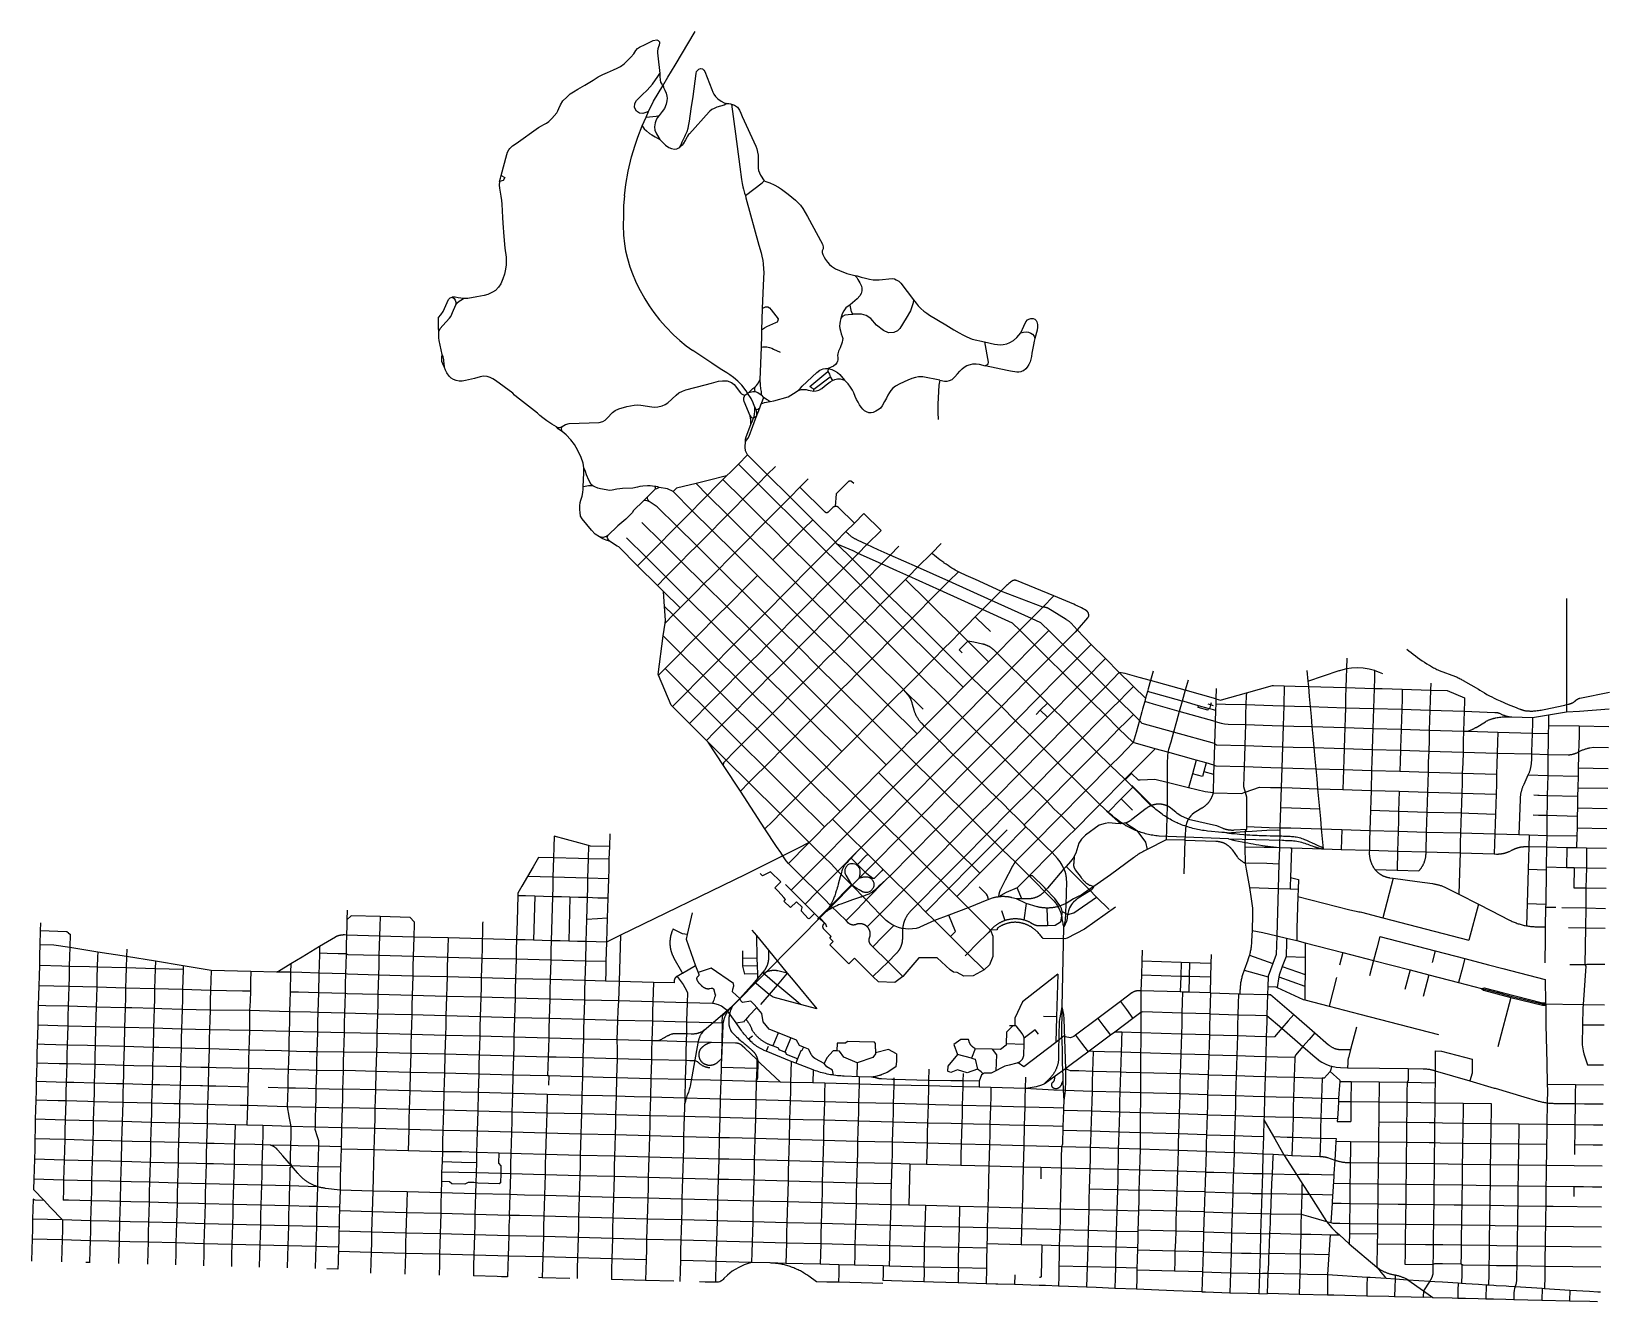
# Model space of a CAD drawing. Header units: inches. Extents: x 486459 to 494398, y 5455945 to 5462335.
import ezdxf

# ---------------------------------------------------------------- set-up
doc = ezdxf.new("R2010")
doc.units = ezdxf.units.IN
doc.header["$MEASUREMENT"] = 0
for name, color, linetype in [('Arterial', 10, 'Continuous'), ('Collector', 10, 'Continuous'), ('NonCity', 10, 'Continuous'), ('Other', 10, 'Continuous'), ('Private', 10, 'Continuous'), ('Residential', 10, 'Continuous'), ('Secondary', 10, 'Continuous')]:
    doc.layers.add(name, color=color, linetype=linetype)

msp = doc.modelspace()

# ---------------------------------------------------------------- linework, layer by layer
at = {"layer": 'Arterial', "color": 1, "lineweight": -3, "ltscale": 2}
for p, q in [((490160.8, 5460105.3, 6), (490061.1, 5460204.3, 4)), ((490275.3, 5459991.6, 8.7), (490160.8, 5460105.3, 6)), ((490325.2, 5460042.5, 5.4), (490275.3, 5459991.6, 8.7)), ((490366.5, 5460084.1, 3.9), (490325.2, 5460042.5, 5.4)), ((490275.3, 5459991.6, 8.7), (490229.3, 5459945.6, 10.5)), ((490389.3, 5459878.4, 8.9), (490275.3, 5459991.6, 8.7)), ((490190.6, 5459906.5, 11.1), (490151.9, 5459867.5, 12.3)), ((490229.3, 5459945.6, 10.5), (490190.6, 5459906.5, 11.1)), ((490257, 5459918.1, 10), (490229.3, 5459945.6, 10.5)), ((490343.5, 5459832.2, 11), (490257, 5459918.1, 10)), ((490112.7, 5459829.2, 15.1), (490074.6, 5459789.4, 16.7)), ((490151.9, 5459867.5, 12.3), (490112.7, 5459829.2, 15.1)), ((490179.6, 5459840, 12.6), (490151.9, 5459867.5, 12.3)), ((490266.1, 5459754.1, 13.3), (490179.6, 5459840, 12.6)), ((490343.5, 5459832.2, 11), (490304.8, 5459793.2, 12.4)), ((490389.3, 5459878.4, 8.9), (490343.5, 5459832.2, 11)), ((490457.7, 5459718.9, 13.4), (490343.5, 5459832.2, 11)), ((490503.5, 5459765.1, 9), (490389.3, 5459878.4, 8.9)), ((490556.3, 5459818.5, 3.9), (490503.5, 5459765.1, 9)), ((490733, 5459824.7, 4.2), (490661.8, 5459753.1, 7.4)), ((489508.6, 5459647, 7), (489414.4, 5459742.4, 8.6)), ((490035.9, 5459750.4, 16.1), (489997.1, 5459711.3, 15.8)), ((490074.6, 5459789.4, 16.7), (490035.9, 5459750.4, 16.1)), ((490304.8, 5459793.2, 12.4), (490266.1, 5459754.1, 13.3)), ((490380.2, 5459640.9, 18), (490266.1, 5459754.1, 13.3)), ((490503.5, 5459765.1, 9), (490457.7, 5459718.9, 13.4)), ((490513.1, 5459755.6, 9.1), (490503.5, 5459765.1, 9)), ((490589.3, 5459679.9, 13.2), (490513.1, 5459755.6, 9.1)), ((490661.8, 5459753.1, 7.4), (490617.7, 5459708.5, 10.3)), ((489608.5, 5459547.7, 6.1), (489508.6, 5459647, 7)), ((489958.4, 5459672.3, 14.7), (489919.8, 5459633.2, 13.6)), ((489997.1, 5459711.3, 15.8), (489958.4, 5459672.3, 14.7)), ((490418.9, 5459679.9, 16.3), (490380.2, 5459640.9, 18)), ((490457.7, 5459718.9, 13.4), (490418.9, 5459679.9, 16.3)), ((490543.5, 5459633.7, 16.7), (490457.7, 5459718.9, 13.4)), ((490589.3, 5459679.9, 13.2), (490543.5, 5459633.7, 16.7)), ((490617.7, 5459708.5, 10.3), (490589.3, 5459679.9, 13.2)), ((490674.8, 5459595, 19.1), (490589.3, 5459679.9, 13.2)), ((490735.3, 5459656.1, 11.9), (490617.7, 5459708.5, 10.3)), ((490735.3, 5459656.1, 11.9), (490717.2, 5459637.8, 13.5)), ((489881, 5459594.1, 12.5), (489842.4, 5459555.1, 11.3)), ((489919.8, 5459633.2, 13.6), (489881, 5459594.1, 12.5)), ((489994.6, 5459558.9, 15.7), (489919.8, 5459633.2, 13.6)), ((490466.1, 5459555.7, 23.6), (490380.2, 5459640.9, 18)), ((490504.8, 5459594.7, 20.9), (490466.1, 5459555.7, 23.6)), ((490543.5, 5459633.7, 16.7), (490504.8, 5459594.7, 20.9)), ((490629, 5459548.8, 25.2), (490543.5, 5459633.7, 16.7)), ((490674.8, 5459595, 19.1), (490629, 5459548.8, 25.2)), ((490717.2, 5459637.8, 13.5), (490674.8, 5459595, 19.1)), ((490774.8, 5459495.7, 25.2), (490674.8, 5459595, 19.1)), ((490856.2, 5459577.7, 12.9), (490817.3, 5459538.5, 18.9)), ((490872.3, 5459593.9, 13.4), (490856.2, 5459577.7, 12.9)), ((490970.3, 5459464.5, 22.7), (490856.2, 5459577.7, 12.9)), ((490916.8, 5459638.8, 10.6), (490872.3, 5459593.9, 13.4)), ((491028.4, 5459523, 18.3), (490872.3, 5459593.9, 13.4)), ((491073.6, 5459568.6, 12.8), (490916.8, 5459638.8, 10.6)), ((491073.6, 5459568.6, 12.8), (491028.4, 5459523, 18.3)), ((491289.3, 5459471.7, 15.3), (491073.6, 5459568.6, 12.8)), ((489643.9, 5459442.2, 6.8), (489639.3, 5459517.2, 6.2)), ((489803.6, 5459516.1, 10.2), (489764.9, 5459477, 9.6)), ((489842.4, 5459555.1, 11.3), (489803.6, 5459516.1, 10.2)), ((490033.9, 5459519.9, 16.7), (489994.6, 5459558.9, 15.7)), ((490147.9, 5459406.6, 18.8), (490033.9, 5459519.9, 16.7)), ((490551.6, 5459470.8, 31.6), (490466.1, 5459555.7, 23.6)), ((490590.3, 5459509.8, 27.7), (490551.6, 5459470.8, 31.6)), ((490629, 5459548.8, 25.2), (490590.3, 5459509.8, 27.7)), ((490729, 5459449.5, 32), (490629, 5459548.8, 25.2)), ((490774.8, 5459495.7, 25.2), (490729, 5459449.5, 32)), ((490817.3, 5459538.5, 18.9), (490774.8, 5459495.7, 25.2)), ((490889, 5459382.4, 29.7), (490774.8, 5459495.7, 25.2)), ((491009.3, 5459503.7, 19.2), (490970.3, 5459464.5, 22.7)), ((491028.4, 5459523, 18.3), (491009.3, 5459503.7, 19.2)), ((491243.9, 5459425.8, 18.8), (491028.4, 5459523, 18.3)), ((491602.4, 5459494.5, 12.3), (491547.3, 5459439, 14.6)), ((489687.5, 5459398.9, 8.3), (489643.9, 5459442.2, 6.8)), ((489722.7, 5459434.3, 8.9), (489687.5, 5459398.9, 8.3)), ((489726.2, 5459437.9, 9.2), (489722.7, 5459434.3, 8.9)), ((489764.9, 5459477, 9.6), (489726.2, 5459437.9, 9.2)), ((490651.6, 5459371.5, 38.7), (490551.6, 5459470.8, 31.6)), ((490690.3, 5459410.5, 35.7), (490651.6, 5459371.5, 38.7)), ((490729, 5459449.5, 32), (490690.3, 5459410.5, 35.7)), ((490843.1, 5459336.2, 33), (490729, 5459449.5, 32)), ((490931.4, 5459425.2, 26), (490889, 5459382.4, 29.7)), ((490970.3, 5459464.5, 22.7), (490931.4, 5459425.2, 26)), ((491127.5, 5459308.5, 26.7), (490970.3, 5459464.5, 22.7)), ((491243.9, 5459425.8, 18.8), (491207.4, 5459389, 21)), ((491289.3, 5459471.7, 15.3), (491243.9, 5459425.8, 18.8)), ((491489.9, 5459381.2, 17.5), (491289.3, 5459471.7, 15.3)), ((491547.3, 5459439, 14.6), (491489.9, 5459381.2, 17.5)), ((489637.8, 5459293.2, 7.5), (489646.3, 5459357.3, 7.4)), ((489687.5, 5459398.9, 8.3), (489646.3, 5459357.3, 7.4)), ((489801.6, 5459285.6, 15.9), (489687.5, 5459398.9, 8.3)), ((490233.7, 5459321.4, 23.9), (490147.9, 5459406.6, 18.8)), ((490698.2, 5459325.1, 39.3), (490651.6, 5459371.5, 38.7)), ((490843.1, 5459336.2, 33), (490804.4, 5459297.2, 35.1)), ((490889, 5459382.4, 29.7), (490843.1, 5459336.2, 33)), ((491000.2, 5459180.3, 32.2), (490843.1, 5459336.2, 33)), ((491046.1, 5459226.5, 31.4), (490889, 5459382.4, 29.7)), ((491166.2, 5459347.5, 24.9), (491127.5, 5459308.5, 26.7)), ((491207.4, 5459389, 21), (491166.2, 5459347.5, 24.9)), ((491489.9, 5459381.2, 17.5), (491431.3, 5459321.9, 20.1)), ((491576.8, 5459320.5, 19.5), (491543.9, 5459353, 18.5)), ((489915.8, 5459172.1, 23.8), (489801.6, 5459285.6, 15.9)), ((490319.2, 5459236.3, 29.9), (490233.7, 5459321.4, 23.9)), ((490765.7, 5459258.1, 37.5), (490698.2, 5459325.1, 39.3)), ((490804.4, 5459297.2, 35.1), (490765.7, 5459258.1, 37.5)), ((490922.5, 5459101.9, 34.3), (490765.7, 5459258.1, 37.5)), ((491088.6, 5459269.3, 28.7), (491046.1, 5459226.5, 31.4)), ((491127.5, 5459308.5, 26.7), (491088.6, 5459269.3, 28.7)), ((491169.5, 5459266.9, 25.4), (491127.5, 5459308.5, 26.7)), ((491273.7, 5459163.2, 24.3), (491169.5, 5459266.9)), ((491170.6, 5459265.8, 25.4), (491169.5, 5459266.9, 25.4)), ((491396.2, 5459286.7, 21.4), (491317.2, 5459207.1, 22.1)), ((491431.3, 5459321.9, 20.1), (491396.2, 5459286.7, 21.4)), ((491505.3, 5459248.4, 20.8), (491431.3, 5459321.9, 20.1)), ((491505.3, 5459248.4, 20.8), (491470.3, 5459213.2, 21.2)), ((491540.3, 5459283.7, 20.2), (491505.3, 5459248.4, 20.8)), ((491575.8, 5459178.5, 20.8), (491505.3, 5459248.4, 20.8)), ((491576.8, 5459320.5, 19.5), (491540.3, 5459283.7, 20.2)), ((491647.2, 5459250.6, 19.7), (491576.8, 5459320.5, 19.5)), ((491647.2, 5459250.6, 19.7), (491610.8, 5459213.8, 20.2)), ((491683.8, 5459287.4, 17.2), (491647.2, 5459250.6, 19.7)), ((491719.2, 5459179.1, 19.4), (491647.2, 5459250.6, 19.7)), ((491790.7, 5459251.1, 13.1), (491719.4, 5459324.6)), ((491790.7, 5459251.1, 13.1), (491755.4, 5459215.3, 16.4)), ((491862.7, 5459179.7, 13.5), (491790.7, 5459251.1, 13.1)), ((490001.3, 5459087.1, 27.3), (489915.8, 5459172.1, 23.8)), ((490419.1, 5459137.1, 39.1), (490319.2, 5459236.3, 29.9)), ((491000.2, 5459180.3, 32.2), (490961.5, 5459141.2, 33)), ((491046.1, 5459226.5, 31.4), (491000.2, 5459180.3, 32.2)), ((491146.4, 5459035, 30.5), (491000.2, 5459180.3, 32.2)), ((491192.3, 5459081.2, 29.7), (491046.1, 5459226.5, 31.4)), ((491317.2, 5459207.1, 22.1), (491273.7, 5459163.2, 24.3)), ((491356, 5459168.6, 21.4), (491317.2, 5459207.1, 22.1)), ((491427.4, 5459170, 22.2), (491391.3, 5459133.6, 23.2)), ((491470.3, 5459213.2, 21.2), (491427.4, 5459170, 22.2)), ((491575.8, 5459178.5, 20.8), (491540.7, 5459143.3, 21.4)), ((491610.8, 5459213.8, 20.2), (491575.8, 5459178.5, 20.8)), ((491647.7, 5459107.1, 21.4), (491575.8, 5459178.5, 20.8)), ((491719.2, 5459179.1, 19.4), (491682.7, 5459142.3, 20.2)), ((491755.4, 5459215.3, 16.4), (491719.2, 5459179.1, 19.4)), ((491791.2, 5459107.7, 19.5), (491719.2, 5459179.1, 19.4)), ((491862.7, 5459179.7, 13.5), (491827.4, 5459144.9, 17.3)), ((491930.9, 5459108.8, 12), (491862.7, 5459179.7, 13.5)), ((490512.5, 5459044.3, 42.9), (490419.1, 5459137.1, 39.1)), ((490922.5, 5459101.9, 34.3), (490884, 5459063.1, 34.4)), ((490961.5, 5459141.2, 33), (490922.5, 5459101.9, 34.3)), ((491068.5, 5458956.5, 31.6), (490922.5, 5459101.9, 34.3)), ((491273.7, 5459163.2, 24.3), (491192.3, 5459081.2, 29.7)), ((491351.2, 5459093.2, 24.5), (491266.8, 5459008.3, 29.5)), ((491391.3, 5459133.6, 23.2), (491351.2, 5459093.2, 24.5)), ((491391.3, 5459133.6, 23.2), (491356, 5459168.6, 21.4)), ((491426.5, 5459098.6, 24.2), (491391.3, 5459133.6, 23.2)), ((491461.8, 5459063.7, 25.9), (491426.5, 5459098.6, 24.2)), ((491540.7, 5459143.3, 21.4), (491461.8, 5459063.7, 25.9)), ((491647.7, 5459107.1, 21.4), (491612.8, 5459071.8, 22.6)), ((491682.7, 5459142.3, 20.2), (491647.7, 5459107.1, 21.4)), ((491719.7, 5459035.7, 22.9), (491647.7, 5459107.1, 21.4)), ((491791.2, 5459107.7, 19.5), (491754.7, 5459070.9, 21.5)), ((491827.4, 5459144.9, 17.3), (491791.2, 5459107.7, 19.5)), ((491861.7, 5459037.7, 18.9), (491791.2, 5459107.7, 19.5)), ((491930.9, 5459108.8, 12), (491898.1, 5459074.4, 15.4)), ((491991.7, 5459051.5, 10.4), (491930.9, 5459108.8, 12)), ((492102.6, 5459116.6, 4.4), (492089.1, 5459068.7, 6.1)), ((490087, 5459002.1, 37.3), (490001.3, 5459087.1, 27.3)), ((490533.2, 5459023.7, 43.5), (490512.5, 5459044.3, 42.9)), ((490690.1, 5458867.7, 43.9), (490533.2, 5459023.7, 43.5)), ((490845.3, 5459024.1, 35), (490806.6, 5458985.1, 38.8)), ((490884, 5459063.1, 34.4), (490845.3, 5459024.1, 35)), ((490858.5, 5459011, 34.4), (490845.3, 5459024.1, 35)), ((491123.3, 5459011.7, 30.8), (491107.7, 5458996, 30.8)), ((491146.4, 5459035, 30.5), (491123.3, 5459011.7, 30.8)), ((491192.3, 5459081.2, 29.7), (491146.4, 5459035, 30.5)), ((491231.6, 5459043.2, 29.5), (491192.3, 5459081.2, 29.7)), ((491266.8, 5459008.3, 29.5), (491231.6, 5459043.2, 29.5)), ((491461.8, 5459063.7, 25.9), (491338.5, 5458938.3, 30.2)), ((491533.8, 5458992.2, 26.4), (491461.8, 5459063.7, 25.9)), ((491612.8, 5459071.8, 22.6), (491533.8, 5458992.2, 26.4)), ((491719.7, 5459035.7, 22.9), (491684.8, 5459000.4, 24.9)), ((491754.7, 5459070.9, 21.5), (491719.7, 5459035.7, 22.9)), ((491790.2, 5458965.7, 23.6), (491719.7, 5459035.7, 22.9)), ((491861.7, 5459037.7, 18.9), (491825.2, 5459000.9, 20.8)), ((491898.1, 5459074.4, 15.4), (491861.7, 5459037.7, 18.9)), ((491932.2, 5458967.7, 17.7), (491861.7, 5459037.7, 18.9)), ((492003.6, 5459039.8, 10), (491968.6, 5459004.5, 13.7)), ((492003.6, 5459039.8, 10), (491991.7, 5459051.5, 10.4)), ((492064.2, 5458979.7, 9.3), (492003.6, 5459039.8, 10)), ((492089.1, 5459068.7, 6.1), (492031.1, 5459085, 8.3)), ((492073.8, 5459014.2, 7.8), (492064.2, 5458979.7, 9.3)), ((492077.5, 5459027.3, 7.7), (492073.8, 5459014.2, 7.8)), ((492089.1, 5459068.7, 6.1), (492077.5, 5459027.3, 7.7)), ((492263.2, 5459020.2, 5.1), (492089.1, 5459068.7, 6.1)), ((492263.2, 5459020.2, 5.1), (492248, 5458965.4, 6)), ((492277.5, 5459070.2, 4.1), (492263.2, 5459020.2, 5.1)), ((492417.4, 5458976.8, 4.3), (492263.2, 5459020.2, 5.1)), ((492418.9, 5459028.5, 4), (492417.4, 5458976.8, 4.3)), ((492707.1, 5459044.3, 5.4), (492761.9, 5459042.7, 6.9)), ((492761.9, 5459042.7, 6.9), (492758.8, 5458942.2, 10.2)), ((489769, 5458852.9, 10.1), (489683.4, 5458937.9, 9.3)), ((490186.7, 5458903, 41.9), (490087, 5459002.1, 37.3)), ((490767.8, 5458946, 42.3), (490729.1, 5458907, 44)), ((490806.6, 5458985.1, 38.8), (490767.8, 5458946, 42.3)), ((491068.5, 5458956.5, 31.6), (491030.3, 5458917.9, 31.7)), ((491107.7, 5458996, 30.8), (491068.5, 5458956.5, 31.6)), ((491107.2, 5458917.9, 31), (491068.5, 5458956.5, 31.6)), ((491266.8, 5459008.3, 29.5), (491142.4, 5458882.8, 30.9)), ((491338.5, 5458938.3, 30.2), (491214.1, 5458811.8, 30.4)), ((491302.1, 5458973.3, 29.4), (491266.8, 5459008.3, 29.5)), ((491338.5, 5458938.3, 30.2), (491302.1, 5458973.3, 29.4)), ((491409.3, 5458866.8, 33), (491338.5, 5458938.3, 30.2)), ((491533.8, 5458992.2, 26.4), (491409.3, 5458866.8, 33)), ((491570.5, 5458955.8, 28.2), (491533.8, 5458992.2, 26.4)), ((491605.8, 5458920.8, 29.6), (491570.5, 5458955.8, 28.2)), ((491684.8, 5459000.4, 24.9), (491605.8, 5458920.8, 29.6)), ((491790.2, 5458965.7, 23.6), (491755.3, 5458930.5, 25.7)), ((491825.2, 5459000.9, 20.8), (491790.2, 5458965.7, 23.6)), ((491860.8, 5458895.8, 23.5), (491790.2, 5458965.7, 23.6)), ((491895.7, 5458931, 20.6), (491860.8, 5458895.8, 23.5)), ((491932.2, 5458967.7, 17.7), (491895.7, 5458931, 20.6)), ((491968.6, 5459004.5, 13.7), (491932.2, 5458967.7, 17.7)), ((492002.6, 5458897.8, 13.6), (491932.2, 5458967.7, 17.7)), ((492059.5, 5458963, 9.3), (492048.8, 5458924.9, 10.1)), ((492064.2, 5458979.7, 9.3), (492059.5, 5458963, 9.3)), ((492103.2, 5458950.7, 8.2), (492059.5, 5458963, 9.3)), ((492233.6, 5458914, 7.1), (492103.2, 5458950.7, 8.2)), ((492248, 5458965.4, 6), (492233.6, 5458914, 7.1)), ((492416.7, 5458952.4, 4.5), (492415.7, 5458918.4, 5.5)), ((492417.4, 5458976.8, 4.3), (492416.7, 5458952.4, 4.5)), ((492416.7, 5458952.4, 4.5), (492466.3, 5458950.9, 5.1)), ((492466.3, 5458950.9, 5.1), (492569.1, 5458947.9, 4.8)), ((492569.1, 5458947.9, 4.8), (492567.5, 5458897.5, 5.4)), ((492570.5, 5458991.5, 4.5), (492569.1, 5458947.9, 4.8)), ((492569.1, 5458947.9, 4.8), (492704.1, 5458943.8, 9.3)), ((492570.9, 5459006.9, 4.3), (492570.5, 5458991.5, 4.5)), ((492704.1, 5458943.8, 9.3), (492758.8, 5458942.2, 10.2)), ((492758.8, 5458942.2, 10.2), (492755.8, 5458841.6, 12)), ((492758.8, 5458942.2, 10.2), (492813.2, 5458940.6, 11.5)), ((492813.2, 5458940.6, 11.5), (492892, 5458938.3, 12.5)), ((492892, 5458938.3, 12.5), (493069.3, 5458932.3, 15.9)), ((493069.3, 5458932.3, 15.9), (493210.1, 5458928.5, 16)), ((489854.6, 5458767.9, 10.5), (489769, 5458852.9, 10.1)), ((490300.9, 5458789.6, 42.6), (490186.7, 5458903, 41.9)), ((490690.1, 5458867.7, 43.9), (490651.6, 5458828.9, 42.5)), ((490729.1, 5458907, 44), (490690.1, 5458867.7, 43.9)), ((490836.3, 5458722.4, 38.2), (490690.1, 5458867.7, 43.9)), ((491030.3, 5458917.9, 31.7), (490952.3, 5458839.4, 32.1)), ((491142.4, 5458882.8, 30.9), (491026.4, 5458765.8, 29.9)), ((491142.4, 5458882.8, 30.9), (491107.2, 5458917.9, 31)), ((491214.1, 5458811.8, 30.4), (491142.4, 5458882.8, 30.9)), ((491409.3, 5458866.8, 33), (491284.9, 5458741.4, 31)), ((491481.3, 5458795.4, 32.8), (491409.3, 5458866.8, 33)), ((491569.8, 5458884.5, 30.7), (491481.3, 5458795.4, 32.8)), ((491605.8, 5458920.8, 29.6), (491569.8, 5458884.5, 30.7)), ((491641.1, 5458885.8, 30.3), (491605.8, 5458920.8, 29.6)), ((491676.3, 5458850.9, 30.8), (491641.1, 5458885.8, 30.3)), ((491755.3, 5458930.5, 25.7), (491676.3, 5458850.9, 30.8)), ((491825.8, 5458860.5, 25.4), (491746.8, 5458780.9, 29.5)), ((491860.8, 5458895.8, 23.5), (491825.8, 5458860.5, 25.4)), ((491930.1, 5458825.8, 21.7), (491860.8, 5458895.8, 23.5)), ((491966.2, 5458861.1, 17.7), (491930.1, 5458825.8, 21.7)), ((492002.6, 5458897.8, 13.6), (491966.2, 5458861.1, 17.7)), ((492032.9, 5458867.8, 12.4), (492002.6, 5458897.8, 13.6)), ((492032.9, 5458867.8, 12.4), (492016.3, 5458808.3, 15.6)), ((492045.1, 5458911.6, 11.3), (492032.9, 5458867.8, 12.4)), ((492048.8, 5458924.9, 10.1), (492045.1, 5458911.6, 11.3)), ((492218.9, 5458863.1, 7.7), (492203.8, 5458809.7, 7.9)), ((492233.6, 5458914, 7.1), (492218.9, 5458863.1, 7.7)), ((492414.1, 5458863.3, 5.9), (492233.6, 5458914, 7.1)), ((492415.7, 5458918.4, 5.5), (492414.1, 5458863.3, 5.9)), ((492567.5, 5458897.5, 5.4), (492566, 5458847.2, 5.8)), ((493210.1, 5458928.5, 16), (493352.6, 5458924.5, 14.4)), ((493352.6, 5458924.5, 14.4), (493494.5, 5458920.4, 11.5)), ((493494.5, 5458920.4, 11.5), (493666.9, 5458915.3, 9.3)), ((494010.9, 5458882.9, 5.7), (494091.2, 5458896, 6.5)), ((494091.2, 5458896, 6.5), (494182, 5458910.9, 6.2)), ((494182, 5458910.9, 6.2), (494247.2, 5458915.1, 5.7)), ((494247.2, 5458915.1, 5.7), (494396.1, 5458926.8, 4.7)), ((490457.9, 5458633.8, 39.9), (490300.9, 5458789.6, 42.6)), ((490612.9, 5458789.9, 41.5), (490574.1, 5458750.8, 40.2)), ((490651.6, 5458828.9, 42.5), (490612.9, 5458789.9, 41.5)), ((490914.1, 5458800.8, 32.2), (490875.3, 5458761.8, 35.2)), ((490952.3, 5458839.4, 32.1), (490914.1, 5458800.8, 32.2)), ((490991.2, 5458800.8, 30.5), (490952.3, 5458839.4, 32.1)), ((491026.4, 5458765.8, 29.9), (490991.2, 5458800.8, 30.5)), ((491214.1, 5458811.8, 30.4), (491096.8, 5458696, 28.8)), ((491248.2, 5458777.9, 30.8), (491214.1, 5458811.8, 30.4)), ((491284.9, 5458741.4, 31), (491248.2, 5458777.9, 30.8)), ((491481.3, 5458795.4, 32.8), (491357, 5458670, 28.8)), ((491516.6, 5458760.4, 32.9), (491481.3, 5458795.4, 32.8)), ((491676.3, 5458850.9, 30.8), (491551.8, 5458725.5, 32.6)), ((491746.8, 5458780.9, 29.5), (491622.4, 5458655.5, 29.5)), ((491711.6, 5458815.9, 30.3), (491676.3, 5458850.9, 30.8)), ((491746.8, 5458780.9, 29.5), (491711.6, 5458815.9, 30.3)), ((491782.1, 5458745.9, 28.2), (491746.8, 5458780.9, 29.5)), ((491896.3, 5458790.6, 24), (491858.7, 5458752.7, 26.6)), ((491930.1, 5458825.8, 21.7), (491896.3, 5458790.6, 24)), ((492001.8, 5458756.5, 17.6), (491930.1, 5458825.8, 21.7)), ((492016.3, 5458808.3, 15.6), (492001.8, 5458756.5, 17.6)), ((492203.8, 5458809.7, 7.9), (492190.6, 5458759.6, 7.6)), ((492411, 5458751.8, 5.7), (492203.8, 5458809.7, 7.9)), ((492412.3, 5458801.6, 5.8), (492411, 5458751.8, 5.7)), ((492412.6, 5458808.6, 5.9), (492412.3, 5458801.6, 5.8)), ((492564.6, 5458797, 5.5), (492563, 5458741.7, 5.4)), ((492566, 5458847.2, 5.8), (492564.6, 5458797, 5.5)), ((492566, 5458847.2, 5.8), (492701.1, 5458843.3, 10.2)), ((492701.1, 5458843.3, 10.2), (492755.8, 5458841.6, 12)), ((492755.8, 5458841.6, 12), (492752.6, 5458736.1, 12)), ((492755.8, 5458841.6, 12), (492810.2, 5458840, 13.1)), ((492810.2, 5458840, 13.1), (492901.2, 5458837.2, 14.9)), ((492901.2, 5458837.2, 14.9), (493066, 5458832.5, 18.3)), ((493066, 5458832.5, 18.3), (493207.8, 5458828.3, 18.9)), ((493207.8, 5458828.3, 18.9), (493349.6, 5458824.1, 17.2)), ((493349.6, 5458824.1, 17.2), (493491.5, 5458819.9, 12.8)), ((493491.5, 5458819.9, 12.8), (493664, 5458814.6, 12.3)), ((493664, 5458814.6, 12.3), (493683.9, 5458814.1, 12.1)), ((489863, 5458759.5, 10.7), (489854.6, 5458767.9, 10.5)), ((489954.4, 5458668.7, 12.7), (489863, 5458759.5, 10.7)), ((489941.3, 5458641, 10.2), (489863, 5458759.5, 10.7)), ((490535.4, 5458711.8, 39.9), (490496.6, 5458672.8, 39.8)), ((490574.1, 5458750.8, 40.2), (490535.4, 5458711.8, 39.9)), ((490836.3, 5458722.4, 38.2), (490797.9, 5458683.7, 37.8)), ((490875.3, 5458761.8, 35.2), (490836.3, 5458722.4, 38.2)), ((490910.5, 5458649, 32.2), (490836.3, 5458722.4, 38.2)), ((491026.4, 5458765.8, 29.9), (490910.5, 5458649, 32.2)), ((491096.8, 5458696, 28.8), (490980.9, 5458579.1, 28.4)), ((491096.8, 5458696, 28.8), (491026.4, 5458765.8, 29.9)), ((491132.1, 5458660.7, 27.9), (491096.8, 5458696, 28.8)), ((491284.9, 5458741.4, 31), (491168.9, 5458624.5, 27.7)), ((491321.7, 5458704.9, 29.9), (491284.9, 5458741.4, 31)), ((491357, 5458670, 28.8), (491321.7, 5458704.9, 29.9)), ((491551.8, 5458725.5, 32.6), (491427.4, 5458600, 26)), ((491551.8, 5458725.5, 32.6), (491516.6, 5458760.4, 32.9)), ((491587.1, 5458690.5, 31.2), (491551.8, 5458725.5, 32.6)), ((491817.3, 5458710.9, 27.5), (491692.9, 5458585.4, 25.5)), ((491817.3, 5458710.9, 27.5), (491782.1, 5458745.9, 28.2)), ((491858.7, 5458752.7, 26.6), (491817.3, 5458710.9, 27.5)), ((491887.9, 5458641, 23.8), (491817.3, 5458710.9, 27.5)), ((491966.7, 5458720.6, 19.5), (491935.4, 5458688.9, 21.5)), ((492001.8, 5458756.5, 17.6), (491966.7, 5458720.6, 19.5)), ((492112.1, 5458726.1, 10.3), (492001.8, 5458756.5, 17.6)), ((492112.1, 5458726.1, 10.3), (492037.2, 5458650.5, 15.1)), ((492176.2, 5458708.2, 7.6), (492112.1, 5458726.1, 10.3)), ((492307.3, 5458671.6, 6), (492176.2, 5458708.2, 7.6)), ((492411, 5458751.8, 5.7), (492409.3, 5458691, 5.6)), ((492563, 5458741.7, 5.4), (492561.3, 5458686.5, 5)), ((492563, 5458741.7, 5.4), (492698, 5458737.7, 9.8)), ((492698, 5458737.7, 9.8), (492752.6, 5458736.1, 12)), ((492752.6, 5458736.1, 12), (492749.5, 5458630.5, 11.3)), ((492752.6, 5458736.1, 12), (492807, 5458734.4, 13)), ((492807, 5458734.4, 13), (492910.8, 5458731.3, 15.9)), ((492910.8, 5458731.3, 15.9), (493062.9, 5458726.9, 20.1)), ((493062.9, 5458726.9, 20.1), (493204.7, 5458722.7, 22)), ((493204.7, 5458722.7, 22), (493346.6, 5458718.5, 20.7)), ((493346.6, 5458718.5, 20.7), (493488.4, 5458714.4, 16)), ((493488.4, 5458714.4, 16), (493661, 5458709, 14.4)), ((493661, 5458709, 14.4), (493833.6, 5458704, 13.4)), ((493833.6, 5458704, 13.4), (494005.4, 5458699.5, 5.7)), ((494005.4, 5458699.5, 5.7), (494088.3, 5458696.8, 12.5)), ((490025.6, 5458511.7, 9.8), (489941.3, 5458641, 10.2)), ((490068.5, 5458555.3, 16), (489954.4, 5458668.7, 12.7)), ((490457.9, 5458633.8, 39.9), (490419.1, 5458594.7, 39.8)), ((490496.6, 5458672.8, 39.8), (490457.9, 5458633.8, 39.9)), ((490604.3, 5458488.6, 35), (490457.9, 5458633.8, 39.9)), ((490759.1, 5458644.6, 37.1), (490720.2, 5458605.5, 36.1)), ((490797.9, 5458683.7, 37.8), (490759.1, 5458644.6, 37.1)), ((490910.5, 5458649, 32.2), (490862.6, 5458600.7, 33.6)), ((490980.9, 5458579.1, 28.4), (490910.5, 5458649, 32.2)), ((491168.9, 5458624.5, 27.7), (491052.9, 5458507.6, 26.1)), ((491168.9, 5458624.5, 27.7), (491132.1, 5458660.7, 27.9)), ((491205.8, 5458587.9, 26.4), (491168.9, 5458624.5, 27.7)), ((491357, 5458670, 28.8), (491241, 5458553, 25.6)), ((491392.2, 5458635, 27.2), (491357, 5458670, 28.8)), ((491427.4, 5458600, 26), (491392.2, 5458635, 27.2)), ((491622.4, 5458655.5, 29.5), (491498.5, 5458529.7, 24)), ((491622.4, 5458655.5, 29.5), (491587.1, 5458690.5, 31.2)), ((491657.6, 5458620.5, 27.3), (491622.4, 5458655.5, 29.5)), ((491692.9, 5458585.4, 25.5), (491657.6, 5458620.5, 27.3)), ((491887.9, 5458641, 23.8), (491763.4, 5458515.4, 22.5)), ((491935.4, 5458688.9, 21.5), (491887.9, 5458641, 23.8)), ((491959.4, 5458572.1, 19.6), (491887.9, 5458641, 23.8)), ((492037.2, 5458650.5, 15.1), (491959.4, 5458572.1, 19.6)), ((492173.1, 5458654.3, 6.7), (492172.8, 5458555.8, 6.2)), ((492319.2, 5458668.3, 5.6), (492299.5, 5458599.8, 5.1)), ((492319.2, 5458668.3, 5.6), (492307.3, 5458671.6, 6)), ((492368.8, 5458654.5, 5.3), (492319.2, 5458668.3, 5.6)), ((492407.9, 5458643.6, 5), (492368.8, 5458654.5, 5.3)), ((492407.9, 5458643.6, 5), (492406.5, 5458597.1, 4.6)), ((492409.3, 5458691, 5.6), (492407.9, 5458643.6, 5)), ((492559.8, 5458636.2, 4.8), (492558.3, 5458585.9, 4.1)), ((492561.3, 5458686.5, 5), (492559.8, 5458636.2, 4.8)), ((492559.8, 5458636.2, 4.8), (492694.8, 5458632.1, 8.9)), ((492694.8, 5458632.1, 8.9), (492749.5, 5458630.5, 11.3)), ((492749.5, 5458630.5, 11.3), (492746.4, 5458530, 9.8)), ((490225.5, 5458399.5, 21.8), (490068.5, 5458555.3, 16)), ((490380.4, 5458555.7, 39.2), (490341.7, 5458516.7, 36.5)), ((490419.1, 5458594.7, 39.8), (490380.4, 5458555.7, 39.2)), ((490720.2, 5458605.5, 36.1), (490642.9, 5458527.5, 35)), ((490759.1, 5458566.9, 34.8), (490720.2, 5458605.5, 36.1)), ((490794.3, 5458532, 33.5), (490759.1, 5458566.9, 34.8)), ((490862.6, 5458600.7, 33.6), (490794.3, 5458532, 33.5)), ((490938.4, 5458536.3, 29.6), (490864.8, 5458462.1, 29.8)), ((490980.9, 5458579.1, 28.4), (490938.4, 5458536.3, 29.6)), ((491016.1, 5458544.1, 27), (490980.9, 5458579.1, 28.4)), ((491052.9, 5458507.6, 26.1), (491016.1, 5458544.1, 27)), ((491241, 5458553, 25.6), (491124.9, 5458436.1, 22.5)), ((491241, 5458553, 25.6), (491205.8, 5458587.9, 26.4)), ((491276.2, 5458518, 24.5), (491241, 5458553, 25.6)), ((491427.4, 5458600, 26), (491311.5, 5458483, 22)), ((491462.7, 5458565, 25.1), (491427.4, 5458600, 26)), ((491498.5, 5458529.7, 24), (491462.7, 5458565, 25.1)), ((491692.9, 5458585.4, 25.5), (491568.6, 5458460.3, 21.4)), ((491763.4, 5458515.4, 22.5), (491692.9, 5458585.4, 25.5)), ((491959.4, 5458572.1, 19.6), (491833.9, 5458445.4, 18.3)), ((492172.8, 5458555.8, 6.2), (492172.4, 5458438, 4.3)), ((492280.3, 5458529.1, 4.5), (492172.8, 5458555.8, 6.2)), ((492299.5, 5458599.8, 5.1), (492280.3, 5458529.1, 4.5)), ((492406.5, 5458597.1, 4.6), (492403.8, 5458504.2, 3.8)), ((492556.8, 5458535.6, 4.2), (492565.5, 5458507.1)), ((490149.3, 5458322.7, 10.2), (490025.6, 5458511.7, 9.8)), ((490303, 5458477.6, 32.4), (490264.2, 5458438.5, 26.7)), ((490341.7, 5458516.7, 36.5), (490303, 5458477.6, 32.4)), ((490604.3, 5458488.6, 35), (490565.4, 5458449.4, 34.8)), ((490642.9, 5458527.5, 35), (490604.3, 5458488.6, 35)), ((490643.1, 5458450.1, 31.8), (490604.3, 5458488.6, 35)), ((490794.3, 5458532, 33.5), (490678.3, 5458415.1, 30.7)), ((490864.8, 5458462.1, 29.8), (490748.8, 5458345.1, 26.2)), ((490829.6, 5458497, 31.6), (490794.3, 5458532, 33.5)), ((490864.8, 5458462.1, 29.8), (490829.6, 5458497, 31.6)), ((490900.1, 5458427.1, 26.8), (490864.8, 5458462.1, 29.8)), ((491052.9, 5458507.6, 26.1), (490936.8, 5458390.6, 25.4)), ((491089.6, 5458471.1, 24.4), (491052.9, 5458507.6, 26.1)), ((491124.9, 5458436.1, 22.5), (491089.6, 5458471.1, 24.4)), ((491311.5, 5458483, 22), (491195.5, 5458366.1, 19.6)), ((491311.5, 5458483, 22), (491276.2, 5458518, 24.5)), ((491346.7, 5458448, 19.4), (491311.5, 5458483, 22)), ((491498.5, 5458529.7, 24), (491381.9, 5458413, 16.9)), ((491568.6, 5458460.3, 21.4), (491452.4, 5458343, 13.6)), ((491533.2, 5458495.1, 22.8), (491498.5, 5458529.7, 24)), ((491568.6, 5458460.3, 21.4), (491533.2, 5458495.1, 22.8)), ((491602.8, 5458424.2, 18.8), (491568.6, 5458460.3, 21.4)), ((491833.9, 5458445.4, 18.3), (491763.4, 5458515.4, 22.5)), ((492691.8, 5458531.6, 7.8), (492746.4, 5458530, 9.8)), ((492746.4, 5458530, 9.8), (492743.3, 5458434.4, 8.1)), ((490225.5, 5458399.5, 21.8), (490194.8, 5458368.5, 17.1)), ((490264.2, 5458438.5, 26.7), (490225.5, 5458399.5, 21.8)), ((490372, 5458254.5, 24), (490225.5, 5458399.5, 21.8)), ((490526.7, 5458410.4, 34.7), (490488.1, 5458371.5, 33.2)), ((490565.4, 5458449.4, 34.8), (490526.7, 5458410.4, 34.7)), ((490678.3, 5458415.1, 30.7), (490562.2, 5458298, 30.5)), ((490678.3, 5458415.1, 30.7), (490643.1, 5458450.1, 31.8)), ((490713.6, 5458380.1, 28.4), (490678.3, 5458415.1, 30.7)), ((490748.8, 5458345.1, 26.2), (490713.6, 5458380.1, 28.4)), ((490936.8, 5458390.6, 25.4), (490820.8, 5458273.7, 24.1)), ((490936.8, 5458390.6, 25.4), (490900.1, 5458427.1, 26.8)), ((490973.6, 5458354.2, 23.7), (490936.8, 5458390.6, 25.4)), ((491124.9, 5458436.1, 22.5), (491008.8, 5458319.2, 22.1)), ((491160.2, 5458401.1, 20.2), (491124.9, 5458436.1, 22.5)), ((491195.5, 5458366.1, 19.6), (491160.2, 5458401.1, 20.2)), ((491381.9, 5458413, 16.9), (491265.9, 5458296.1, 13.7)), ((491381.9, 5458413, 16.9), (491346.7, 5458448, 19.4)), ((491417.2, 5458378, 15.6), (491381.9, 5458413, 16.9)), ((491452.4, 5458343, 13.6), (491417.2, 5458378, 15.6)), ((491638.8, 5458390.1, 16.8), (491602.8, 5458424.2, 18.8)), ((491638.8, 5458390.1, 16.8), (491604.5, 5458355.4, 15)), ((491638.8, 5458390.1, 16.8), (491674.2, 5458355.1, 15.4)), ((491804.5, 5458415.8, 17.3), (491709.5, 5458320.1, 14.5)), ((492743.2, 5458429.6, 7.9), (492740.1, 5458328.7, 6.3)), ((492743.3, 5458434.4, 8.1), (492743.2, 5458429.6, 7.9)), ((490186.5, 5458360.3, 15.9), (490149.3, 5458322.7, 10.2)), ((490208, 5458234.3, 9.4), (490149.3, 5458322.7, 10.2)), ((490194.8, 5458368.5, 17.1), (490186.5, 5458360.3, 15.9)), ((490449.2, 5458332.3, 31.7), (490410.5, 5458293.3, 27.1)), ((490562.2, 5458298, 30.5), (490446.2, 5458181, 22.6)), ((490488.1, 5458371.5, 33.2), (490449.2, 5458332.3, 31.7)), ((490526.9, 5458333, 32), (490488.1, 5458371.5, 33.2)), ((490562.2, 5458298, 30.5), (490526.9, 5458333, 32)), ((490597.4, 5458263.1, 28.7), (490562.2, 5458298, 30.5)), ((490748.8, 5458345.1, 26.2), (490632.7, 5458228.1, 25.9)), ((490784.1, 5458310.2, 25.2), (490748.8, 5458345.1, 26.2)), ((490820.8, 5458273.7, 24.1), (490784.1, 5458310.2, 25.2)), ((491008.8, 5458319.2, 22.1), (490892.9, 5458202.2, 20.2)), ((491008.8, 5458319.2, 22.1), (490973.6, 5458354.2, 23.7)), ((491044.1, 5458284.2, 20.3), (491008.8, 5458319.2, 22.1)), ((491195.5, 5458366.1, 19.6), (491079.5, 5458249.2, 18.7)), ((491265.9, 5458296.1, 13.7), (491149.9, 5458179.4, 15.1)), ((491230.7, 5458331.1, 16.4), (491195.5, 5458366.1, 19.6)), ((491265.9, 5458296.1, 13.7), (491230.7, 5458331.1, 16.4)), ((491306.2, 5458256.2, 10.8), (491265.9, 5458296.1, 13.7)), ((491366.9, 5458317.3, 11.5), (491306.2, 5458256.2, 10.8)), ((491462.2, 5458333.3, 13.3), (491346.4, 5458216.3, 9.5)), ((491462.2, 5458333.3, 13.3), (491452.4, 5458343, 13.6)), ((491487.6, 5458308.3, 12), (491462.2, 5458333.3, 13.3)), ((491523, 5458273.2, 10.3), (491487.6, 5458308.3, 12)), ((491604.5, 5458355.4, 15), (491523, 5458273.2, 10.3)), ((491674.2, 5458355.1, 15.4), (491709.5, 5458320.1, 14.5)), ((491709.5, 5458320.1, 14.5), (491674.9, 5458285.3, 13.9)), ((491964.4, 5458352.8, 5.5), (491939.6, 5458348.8, 5.3)), ((492571.9, 5458333.8, 4), (492572, 5458321.7, 4)), ((492571.9, 5458333.8, 4), (492685.5, 5458330.4, 4.1)), ((492685.5, 5458330.4, 4.1), (492740.1, 5458328.7, 6.3)), ((492739.8, 5458316.8, 5.9), (492737.5, 5458228.1, 4)), ((492740.1, 5458328.7, 6.3), (492739.8, 5458316.8, 5.9)), ((490228.7, 5458203.3, 9.7), (490208, 5458234.3, 9.4)), ((490372, 5458254.5, 24), (490332.8, 5458215, 24.3)), ((490410.5, 5458293.3, 27.1), (490372, 5458254.5, 24)), ((490410.9, 5458216, 23.6), (490372, 5458254.5, 24)), ((490632.7, 5458228.1, 25.9), (490597.4, 5458263.1, 28.7)), ((490632.7, 5458228.1, 25.9), (490615, 5458210.2, 26)), ((490668, 5458193.1, 23.4), (490632.7, 5458228.1, 25.9)), ((490820.8, 5458273.7, 24.1), (490704.7, 5458156.6, 22.8)), ((490857.6, 5458237.2, 21.9), (490820.8, 5458273.7, 24.1)), ((490892.9, 5458202.2, 20.2), (490857.6, 5458237.2, 21.9)), ((491079.5, 5458249.2, 18.7), (491043.4, 5458212.9, 18.4)), ((491079.5, 5458249.2, 18.7), (491044.1, 5458284.2, 20.3)), ((491114.7, 5458214.2, 17), (491079.5, 5458249.2, 18.7)), ((491306.2, 5458256.2, 10.8), (491190.1, 5458139.4, 10.9)), ((491346.4, 5458216.3, 9.5), (491230.2, 5458099.4, 9)), ((491346.4, 5458216.3, 9.5), (491306.2, 5458256.2, 10.8)), ((491407.5, 5458156.5, 7), (491346.4, 5458216.3, 9.5)), ((491523, 5458273.2, 10.3), (491407.5, 5458156.5, 7)), ((491563.3, 5458232.9, 9.1), (491523, 5458273.2, 10.3)), ((491593.3, 5458203.1, 7.6), (491563.3, 5458232.9, 9.1)), ((491674.9, 5458285.3, 13.9), (491593.3, 5458203.1, 7.6)), ((492168.1, 5458268.2, 5.1), (492072.7, 5458219.5, 4.3)), ((492262.3, 5458265.4, 4.7), (492168.1, 5458268.2, 5.1)), ((492737.5, 5458228.1, 4), (492734.9, 5458147.5, 4.2)), ((490298.6, 5458180.6, 13.7), (490267, 5458148.7, 9.7)), ((490341.1, 5458075.1, 10.3), (490267, 5458148.7, 9.7)), ((490332.8, 5458215, 24.3), (490298.6, 5458180.6, 13.7)), ((490446.2, 5458181, 22.6), (490372.7, 5458106.9, 13.2)), ((490446.2, 5458181, 22.6), (490410.9, 5458216, 23.6)), ((490481.4, 5458146.1, 21.9), (490446.2, 5458181, 22.6)), ((490516.1, 5458110.5, 20.5), (490481.4, 5458146.1, 21.9)), ((490615, 5458210.2, 26), (490516.1, 5458110.5, 20.5)), ((490704.7, 5458156.6, 22.8), (490668, 5458193.1, 23.4)), ((490741.5, 5458120, 20.5), (490704.7, 5458156.6, 22.8)), ((490892.9, 5458202.2, 20.2), (490776.7, 5458085.1, 17.9)), ((490928.1, 5458167.2, 18.8), (490892.9, 5458202.2, 20.2)), ((490963.4, 5458132.2, 17.5), (490928.1, 5458167.2, 18.8)), ((491043.4, 5458212.9, 18.4), (490963.4, 5458132.2, 17.5)), ((491149.9, 5458179.4, 15.1), (491033.8, 5458062.2, 15.1)), ((491190.1, 5458139.4, 10.9), (491073.9, 5458022.4, 10.2)), ((491149.9, 5458179.4, 15.1), (491114.7, 5458214.2, 17)), ((491190.1, 5458139.4, 10.9), (491149.9, 5458179.4, 15.1)), ((491477.9, 5458086.3, 7.4), (491407.5, 5458156.5, 7)), ((491593.3, 5458203.1, 7.6), (491477.9, 5458086.3, 7.4)), ((492734.9, 5458147.5, 4.2), (492731, 5458023.3, 4.1)), ((490372.7, 5458106.9, 13.2), (490341.1, 5458075.1, 10.3)), ((490411.5, 5458005.1, 10.4), (490341.1, 5458075.1, 10.3)), ((490516.1, 5458110.5, 20.5), (490443.1, 5458037, 13.2)), ((490550.8, 5458075, 19.8), (490516.1, 5458110.5, 20.5)), ((490550.8, 5458075, 19.8), (490584.5, 5458040.3, 18.3)), ((490758.4, 5458068.2, 14.8), (490657.7, 5457965.2, 17.3)), ((490776.7, 5458085.1, 17.9), (490741.5, 5458120, 20.5)), ((490776.7, 5458085.1, 17.9), (490758.4, 5458068.2, 14.8)), ((490811.9, 5458050.1, 15.7), (490776.7, 5458085.1, 17.9)), ((490963.4, 5458132.2, 17.5), (490847.1, 5458015.1, 13.8)), ((491033.8, 5458062.2, 15.1), (490917.6, 5457945.1, 11.6)), ((490998.6, 5458097.2, 16.4), (490963.4, 5458132.2, 17.5)), ((491033.8, 5458062.2, 15.1), (490998.6, 5458097.2, 16.4)), ((491073.9, 5458022.4, 10.2), (491033.8, 5458062.2, 15.1)), ((491230.2, 5458099.4, 9), (491114.1, 5457982.5, 8.1)), ((491663.7, 5458133.1, 7.3), (491653.3, 5458121.2)), ((490443.1, 5458037, 13.2), (490411.5, 5458005.1, 10.4)), ((490446.8, 5457970.1, 10.3), (490411.5, 5458005.1, 10.4)), ((490584.5, 5458040.3, 18.3), (490481.1, 5457936, 10.4)), ((490657.7, 5457965.2, 17.3), (490584.5, 5458040.3, 18.3)), ((490847.1, 5458015.1, 13.8), (490727, 5457894.1, 13.3)), ((490847.1, 5458015.1, 13.8), (490811.9, 5458050.1, 15.7)), ((490882.4, 5457980.1, 12.2), (490847.1, 5458015.1, 13.8)), ((490917.6, 5457945.1, 11.6), (490882.4, 5457980.1, 12.2)), ((491073.9, 5458022.4, 10.2), (490961.4, 5457909.3, 9.3)), ((491109.6, 5457986.7, 8.1), (491073.9, 5458022.4, 10.2)), ((491114.1, 5457982.5, 8.1), (491109.6, 5457986.7, 8.1)), ((491122.8, 5457973.9, 7.4), (491114.1, 5457982.5, 8.1)), ((491803.1, 5458032.3, 4.7), (491780.2, 5458016.8)), ((492731, 5458023.3, 4.1), (492723.7, 5457784.6, 4.7)), ((490481.1, 5457936, 10.4), (490413.9, 5457868.3, 6.4)), ((490481.1, 5457936, 10.4), (490446.8, 5457970.1, 10.3)), ((490692.4, 5457929.6, 15.2), (490657.7, 5457965.2, 17.3)), ((490727, 5457894.1, 13.3), (490692.4, 5457929.6, 15.2)), ((490957.6, 5457905.4, 9.3), (490917.6, 5457945.1, 11.6)), ((490961.4, 5457909.3, 9.3), (490957.6, 5457905.4, 9.3)), ((491002.4, 5457860.9, 7.8), (490957.6, 5457905.4, 9.3)), ((491170.9, 5457925.9, 6.7), (491074.8, 5457888.8, 7.1)), ((491170.9, 5457925.9, 6.7), (491122.8, 5457973.9, 7.4)), ((491273.3, 5457967.6, 6.2), (491170.9, 5457925.9, 6.7)), ((491440.6, 5457971.2, 5.3), (491414.7, 5457971.4, 5.5)), ((491463.8, 5457946.7, 4.8), (491414.7, 5457971.4, 5.5)), ((490757.8, 5457863.2, 12.4), (490727, 5457894.1, 13.3)), ((491074.8, 5457888.8, 7.1), (491002.4, 5457860.9, 7.8)), ((486503.1, 5457808.8, 12.4), (486501.3, 5457739.8, 15)), ((488209.9, 5457783, 18.1), (488044, 5457788.5, 14.5)), ((488382.2, 5457778.4, 13.3), (488209.9, 5457783, 18.1)), ((488554.7, 5457773.9, 8.1), (488382.2, 5457778.4, 13.3)), ((488726.9, 5457769.3, 5.6), (488554.7, 5457773.9, 8.1)), ((488899.2, 5457764.7, 4.4), (488726.9, 5457769.3, 5.6)), ((488942.3, 5457763.6, 4.4), (488899.2, 5457764.7, 4.4)), ((488985.4, 5457762.4, 4.4), (488942.3, 5457763.6, 4.4)), ((489028.5, 5457761.3, 4.3), (488985.4, 5457762.4, 4.4)), ((489073.7, 5457760.1, 4.6), (489028.5, 5457761.3, 4.3)), ((489119, 5457758.9, 4.9), (489073.7, 5457760.1, 4.6)), ((489162.1, 5457757.7, 5.2), (489119, 5457758.9, 4.9)), ((489205.3, 5457756.6, 6.3), (489162.1, 5457757.7, 5.2)), ((489248.4, 5457755.4, 7.1), (489205.3, 5457756.6, 6.3)), ((489352.1, 5457752.6, 9.7), (489248.4, 5457755.4, 7.1)), ((489421.9, 5457787.5, 11.9), (489415.6, 5457554.8, 9.1)), ((492723.7, 5457784.6, 4.7), (492773.3, 5457772.7, 4.5)), ((492773.3, 5457772.7, 4.5), (492824.3, 5457760.6, 4.5)), ((492824.3, 5457760.6, 4.5), (492867.6, 5457749.1, 4.2)), ((492867.6, 5457749.1, 4.2), (493056.6, 5457700.2, 4)), ((486500, 5457686.5, 15.9), (486498.6, 5457634.6, 16)), ((486501.3, 5457739.8, 15), (486500, 5457686.5, 15.9)), ((487820.5, 5457677.1, 14.1), (487763.9, 5457642.8, 12.3)), ((487908, 5457730.2, 15.2), (487820.5, 5457677.1, 14.1)), ((493056.6, 5457700.2, 4), (493210.9, 5457660.2, 4)), ((486497.1, 5457582.9, 15.2), (486495.7, 5457533.3, 14.6)), ((486498.6, 5457634.6, 16), (486497.1, 5457582.9, 15.2)), ((493210.9, 5457660.2, 4), (493394.4, 5457612.7)), ((493394.4, 5457612.7), (493489.2, 5457588.1, 4.2)), ((493489.2, 5457588.1, 4.2), (493638.8, 5457549.4, 3.8)), ((486495.7, 5457533.3, 14.6), (486494.4, 5457483.5, 13.6)), ((489413.9, 5457505.6, 9.6), (489412, 5457456.8, 9.9)), ((489415.6, 5457554.8, 9.1), (489413.9, 5457505.6, 9.6)), ((492678.6, 5457528.9, 2.8), (492677.6, 5457489, 5)), ((492680, 5457578.4, 4.6), (492678.8, 5457528.9, 4.8)), ((493638.8, 5457549.4, 3.8), (493753.2, 5457519.8, 3.9)), ((486493.1, 5457433.9, 12.4), (486491.7, 5457384.2, 10.8)), ((486494.4, 5457483.5, 13.6), (486493.1, 5457433.9, 12.4)), ((489412, 5457456.8, 9.9), (489409.4, 5457408.4, 11.3)), ((492676.1, 5457438.8, 5.1), (492674.5, 5457383.5, 6.9)), ((492677.6, 5457489, 5), (492676.1, 5457438.8, 5.1)), ((493902.4, 5457480.5, 5.7), (494059.3, 5457441.7, 4.2)), ((494059.3, 5457441.7, 4.2), (494265.2, 5457439, 4.9)), ((494265.2, 5457439, 4.9), (494372.7, 5457437.5, 14.1)), ((486491.7, 5457384.2, 10.8), (486490.4, 5457334.6, 9.9)), ((489406.6, 5457358.8, 12.6), (489405.5, 5457310.2, 13.5)), ((489409.4, 5457408.4, 11.3), (489406.6, 5457358.8, 12.6)), ((492000.3, 5457368.8, 4.7), (491908.7, 5457300.2, 5)), ((492040.1, 5457398.6, 4.4), (492000.3, 5457368.8, 4.7)), ((492387.9, 5457391.8, 6.1), (492247.1, 5457395.9, 5.4)), ((492387.9, 5457391.8, 6.1), (492528.7, 5457387.7, 6.1)), ((492528.7, 5457387.7, 6.1), (492616.2, 5457385.1, 6.4)), ((492616.2, 5457385.1, 6.4), (492674.5, 5457383.5, 6.9)), ((492674.5, 5457383.5, 6.9), (492750, 5457319.9, 9)), ((486490.4, 5457334.6, 9.9), (486487.9, 5457239.3, 10.2)), ((486642.2, 5457330.6, 14.5), (486490.4, 5457334.6, 9.9)), ((486781.9, 5457326.8, 17.6), (486642.2, 5457330.6, 14.5)), ((486927.8, 5457322.9, 19.1), (486781.9, 5457326.8, 17.6)), ((487073.5, 5457319.1, 18.5), (486927.8, 5457322.9, 19.1)), ((487214, 5457315.5, 17.5), (487073.5, 5457319.1, 18.5)), ((487354.8, 5457311.9, 16.4), (487214, 5457315.5, 17.5)), ((487555.2, 5457308.4, 15.6), (487354.8, 5457311.9, 16.4)), ((487755.5, 5457303.3, 14.8), (487555.2, 5457308.4, 15.6)), ((487897.2, 5457299.8, 17.5), (487755.5, 5457303.3, 14.8)), ((488031.5, 5457297, 23.9), (487897.2, 5457299.8, 17.5)), ((488196.9, 5457292.7, 34), (488031.5, 5457297, 23.9)), ((488369.3, 5457288.1, 41.2), (488196.9, 5457292.7, 34)), ((488541.7, 5457283.6, 40.7), (488369.3, 5457288.1, 41.2)), ((488714, 5457279.1, 38.2), (488541.7, 5457283.6, 40.7)), ((488886.4, 5457274.6, 34.2), (488714, 5457279.1, 38.2)), ((489061, 5457269.9, 25.7), (488886.4, 5457274.6, 34.2)), ((489235.5, 5457265.3, 17.7), (489061, 5457269.9, 25.7)), ((489404.4, 5457261.9, 14.9), (489235.5, 5457265.3, 17.7)), ((489405.5, 5457310.2, 13.5), (489404.4, 5457261.9, 14.9)), ((491887.7, 5457284.5, 4.8), (491779.8, 5457203.7, 4.9)), ((491908.7, 5457300.2, 5), (491887.7, 5457284.5, 4.8)), ((492671.5, 5457277.9, 12.1), (492668.6, 5457177.4, 18.1)), ((492750, 5457319.9, 9), (492855.9, 5457227.1, 13.4)), ((486486.6, 5457190.6, 10.2), (486485.4, 5457144, 10.4)), ((486487.9, 5457239.3, 10.2), (486486.6, 5457190.6, 10.2)), ((489580.2, 5457256.1, 15.7), (489404.4, 5457261.9, 14.9)), ((489404.4, 5457261.9, 14.9), (489405.2, 5457214, 16.6)), ((489405.2, 5457214, 16.6), (489405.4, 5457165.4, 19.2)), ((489609.8, 5457255.3, 15.9), (489580.2, 5457256.1, 15.7)), ((489752.6, 5457251.7, 16.1), (489609.8, 5457255.3, 15.9)), ((489880, 5457248.1, 15.9), (489752.6, 5457251.7, 16.1)), ((489931.8, 5457246.8, 15.1), (489880, 5457248.1, 15.9)), ((490047.6, 5457219, 15.9), (490108.6, 5457161.7, 19.1)), ((486485.4, 5457144, 10.4), (486484.2, 5457097.4, 10.7)), ((489405.4, 5457165.4, 19.2), (489402.9, 5457070.1, 23.8)), ((489928.5, 5457121.9, 20.8), (489926.8, 5457056.2, 23.5)), ((491661.8, 5457114.7, 6.3), (491608.6, 5457078.1, 7.6)), ((492668.6, 5457177.4, 18.1), (492665.7, 5457076.9, 24.2)), ((493080.4, 5457120.7), (493240.4, 5457118.7, 9.7)), ((493240.4, 5457118.7, 9.7), (493385.6, 5457116.6, 4.9)), ((493521.2, 5457105.4, 4.2), (493695.1, 5457054.4, 5.6)), ((486483.1, 5457050.7, 10.8), (486481.8, 5457004.2, 11.4)), ((486484.2, 5457097.4, 10.7), (486483.1, 5457050.7, 10.8)), ((489402.9, 5457070.1, 23.8), (489400.4, 5456977, 29.3)), ((489926.8, 5457056.2, 23.5), (489924.3, 5456963.1, 29.6)), ((490227, 5457048.5, 21), (490105.7, 5457051.6, 24.6)), ((490797.3, 5457033.5, 7), (490796.1, 5456986.9, 13.7)), ((492665.7, 5457076.9, 24.2), (492662.8, 5456976.4, 30)), ((486480.6, 5456957.3, 12.2), (486479.3, 5456909.3, 13.6)), ((486481.8, 5457004.2, 11.4), (486480.6, 5456957.3, 12.2)), ((489400.4, 5456977, 29.3), (489399.2, 5456930.4, 31.6)), ((489924.3, 5456963.1, 29.6), (489921.8, 5456869.8, 36.4)), ((490796.1, 5456986.9, 13.7), (490794.9, 5456940.3, 21.5)), ((491652.2, 5456956, 11.7), (491651, 5456917.8, 12.6)), ((491659.3, 5457006, 10.4), (491652.2, 5456956, 11.7)), ((492662.8, 5456976.4, 30), (492659.9, 5456875.9, 34.8)), ((493822, 5457017.2, 5.3), (493967.5, 5456974.4, 5.3)), ((486479.3, 5456909.3, 13.6), (486478.1, 5456861.2, 15.5)), ((489398, 5456883.8, 33.9), (489396.7, 5456835.7, 35.1)), ((489399.2, 5456930.4, 31.6), (489398, 5456883.8, 33.9)), ((489921.8, 5456869.8, 36.4), (489919.1, 5456768.6, 41.9)), ((490793.7, 5456893.7, 30.6), (490792.5, 5456847.1, 35.1)), ((490794.9, 5456940.3, 21.5), (490793.7, 5456893.7, 30.6)), ((491650.7, 5456905.7, 13.1), (491648.2, 5456824.7, 17.9)), ((491651, 5456917.8, 12.6), (491650.7, 5456905.7, 13.1)), ((492659.9, 5456875.9, 34.8), (492659.4, 5456858.8, 34.9)), ((494224.9, 5456940.3, 9), (494272.1, 5456939.8, 12)), ((494272.1, 5456939.8, 12), (494318.4, 5456939.3, 16.7)), ((494318.4, 5456939.3, 16.7), (494365.6, 5456938.7, 21.4)), ((486476.8, 5456813.1, 17.4), (486475.5, 5456762.8, 19.4)), ((486478.1, 5456861.2, 15.5), (486476.8, 5456813.1, 17.4)), ((486628.7, 5456857.2, 15.9), (486478.1, 5456861.2, 15.5)), ((486769.6, 5456853.5, 16.6), (486628.7, 5456857.2, 15.9)), ((486915.3, 5456849.6, 17.2), (486769.6, 5456853.5, 16.6)), ((487061, 5456845.8, 17.7), (486915.3, 5456849.6, 17.2)), ((487059.7, 5456797.7, 17.9), (487058.4, 5456747.5, 18.2)), ((487061, 5456845.8, 17.7), (487059.7, 5456797.7, 17.9)), ((487201.7, 5456841.8, 18.1), (487061, 5456845.8, 17.7)), ((487342.4, 5456837.7, 18.6), (487201.7, 5456841.8, 18.1)), ((487483, 5456833.6, 19.2), (487342.4, 5456837.7, 18.6)), ((487543, 5456831.9, 19.6), (487483, 5456833.6, 19.2)), ((487623.7, 5456829.6, 19.9), (487543, 5456831.9, 19.6)), ((487764.5, 5456825.5, 20.7), (487623.7, 5456829.6, 19.9)), ((487885.4, 5456822, 25.2), (487764.5, 5456825.5, 20.7)), ((488019.3, 5456818.7, 24.5), (487885.4, 5456822, 25.2)), ((488184.3, 5456814.5, 23.8), (488019.3, 5456818.7, 24.5)), ((488356.7, 5456809.9, 26.3), (488184.3, 5456814.5, 23.8)), ((488528.9, 5456805.4, 33.8), (488356.7, 5456809.9, 26.3)), ((488701.3, 5456800.9, 35.9), (488528.9, 5456805.4, 33.8)), ((488873.7, 5456796.3, 38.6), (488701.3, 5456800.9, 35.9)), ((488873.7, 5456796.3, 38.6), (488872.2, 5456740, 37.9)), ((489048.2, 5456791.6, 40.5), (488873.7, 5456796.3, 38.6)), ((489222.7, 5456787, 38.5), (489048.2, 5456791.6, 40.5)), ((489396.7, 5456835.7, 35.1), (489395.3, 5456782.5, 36.4)), ((490791.2, 5456799, 39.1), (490789.9, 5456745.8, 41.8)), ((490792.5, 5456847.1, 35.1), (490791.2, 5456799, 39.1)), ((491647.7, 5456805.3, 18.6), (491646.2, 5456755, 22.5)), ((491648.2, 5456824.7, 17.9), (491647.7, 5456805.3, 18.6)), ((492659.4, 5456858.8, 34.9), (492657.1, 5456775.4, 36.8)), ((492659.4, 5456858.8, 34.9), (492707.5, 5456773.9, 35.4)), ((486475.2, 5456710.4, 20.5), (486473.9, 5456660.1, 22)), ((487058.4, 5456747.5, 18.2), (487057.1, 5456695, 18.5)), ((488872.2, 5456740, 37.9), (488870.8, 5456688.9, 37.3)), ((489395.3, 5456782.5, 36.4), (489222.7, 5456787, 38.5)), ((489567.7, 5456777.9, 34), (489395.3, 5456782.5, 36.4)), ((489740, 5456773.3, 38), (489567.7, 5456777.9, 34)), ((489867.3, 5456770, 40.9), (489740, 5456773.3, 38)), ((489919.1, 5456768.6, 41.9), (489867.3, 5456770, 40.9)), ((489919.1, 5456768.6, 41.9), (489916.3, 5456661.3, 43.4)), ((489970.9, 5456767.3, 41.4), (489919.1, 5456768.6, 41.9)), ((490098.2, 5456764, 41), (489970.9, 5456767.3, 41.4)), ((490270.6, 5456759.4, 46.6), (490098.2, 5456764, 41)), ((490443, 5456754.9, 47.4), (490270.6, 5456759.4, 46.6)), ((490615.4, 5456750.4, 45), (490443, 5456754.9, 47.4)), ((490789.9, 5456745.8, 41.8), (490615.4, 5456750.4, 45)), ((490789.9, 5456745.8, 41.8), (490788.4, 5456689.6, 45.5)), ((490964.4, 5456741.2, 36.4), (490789.9, 5456745.8, 41.8)), ((491136.7, 5456736.8, 32), (490964.4, 5456741.2, 36.4)), ((491278.6, 5456733, 29.2), (491136.7, 5456736.8, 32)), ((491450.9, 5456728.5, 25.8), (491278.6, 5456733, 29.2)), ((491641.5, 5456723.5, 23.6), (491450.9, 5456728.5, 25.8)), ((491641.5, 5456723.5, 23.6), (491640, 5456667.3, 26.4)), ((491785.8, 5456719.3, 22.7), (491641.5, 5456723.5, 23.6)), ((491926.8, 5456715.1, 22.6), (491785.8, 5456719.3, 22.7)), ((492036.6, 5456711.3, 24), (491926.8, 5456715.1, 22.6)), ((492227.4, 5456704.1, 28.3), (492036.6, 5456711.3, 24)), ((492657.1, 5456775.4, 36.8), (492654.5, 5456688.2, 38.6)), ((492707.5, 5456773.9, 35.4), (492759.7, 5456682, 38.1)), ((486473.9, 5456660.1, 22), (486471.3, 5456559.6, 27.9)), ((487055.8, 5456644.7, 19), (487054.5, 5456594.4, 19.5)), ((487057.1, 5456695, 18.5), (487055.8, 5456644.7, 19)), ((488869.5, 5456637.7, 38), (488868.1, 5456586.6, 38.7)), ((488870.8, 5456688.9, 37.3), (488869.5, 5456637.7, 38)), ((489916.3, 5456661.3, 43.4), (489913.6, 5456558.9, 45.3)), ((490787.1, 5456638.4, 48.2), (490785.8, 5456587.3, 49.7)), ((490788.4, 5456689.6, 45.5), (490787.1, 5456638.4, 48.2)), ((491640, 5456667.3, 26.4), (491638.7, 5456616.1, 30.2)), ((492368.1, 5456698.8, 34.4), (492227.4, 5456704.1, 28.3)), ((492368.1, 5456698.8, 34.4), (492508.9, 5456693.6, 39.3)), ((492508.9, 5456693.6, 39.3), (492596.2, 5456690.3, 39.1)), ((492596.2, 5456690.3, 39.1), (492654.5, 5456688.2, 38.6)), ((492654.5, 5456688.2, 38.6), (492651.6, 5456587.8, 42.1)), ((492654.5, 5456688.2, 38.6), (492706.6, 5456685, 37.9)), ((492706.6, 5456685, 37.9), (492759.7, 5456682, 38.1)), ((492759.7, 5456682, 38.1), (492823.2, 5456582.9, 42.1)), ((492759.7, 5456682, 38.1), (492800.1, 5456679.6, 37.6)), ((492800.1, 5456679.6, 37.6), (492940.6, 5456674.2, 36.7)), ((493093.7, 5456644, 38.9), (493234.4, 5456642.1, 38.4)), ((493234.4, 5456642.1, 38.4), (493375.2, 5456640.2, 42.9)), ((493375.2, 5456640.2, 42.9), (493515.9, 5456638.2, 44.1)), ((493515.9, 5456638.2, 44.1), (493657.2, 5456636.3, 37.9)), ((493657.2, 5456636.3, 37.9), (493798.4, 5456634.4, 32)), ((493798.4, 5456634.4, 32), (493939.2, 5456632.6, 25.2)), ((493939.2, 5456632.6, 25.2), (494079.9, 5456630.7, 24.4)), ((494079.9, 5456630.7, 24.4), (494361.2, 5456627, 27)), ((486471.3, 5456559.6, 27.9), (486469.9, 5456507.3, 30.8)), ((487054.5, 5456594.4, 19.5), (487053.2, 5456544.2, 19.9)), ((488868.1, 5456586.6, 38.7), (488866.7, 5456535.5, 39.2)), ((489913.6, 5456558.9, 45.3), (489910.8, 5456454.5, 46.9)), ((490785.8, 5456587.3, 49.7), (490784.4, 5456536.1, 51)), ((491638.7, 5456616.1, 30.2), (491634.9, 5456409.3, 41.3)), ((492651.6, 5456587.8, 42.1), (492648.7, 5456487.2, 45.9)), ((492823.2, 5456582.9, 42.1), (492854.9, 5456533.5, 45.2)), ((486469.9, 5456507.3, 30.8), (486522.2, 5456452.6, 35.7)), ((487051.9, 5456494, 20.5), (487050.5, 5456443.7, 22)), ((487053.2, 5456544.2, 19.9), (487051.9, 5456494, 20.5)), ((488865.3, 5456482.2, 39.8), (488863.9, 5456428.9, 39.9)), ((488866.7, 5456535.5, 39.2), (488865.3, 5456482.2, 39.8)), ((490783.1, 5456484.9, 51.2), (490781.7, 5456431.6, 51.5)), ((490784.4, 5456536.1, 51), (490783.1, 5456484.9, 51.2)), ((492648.7, 5456487.2, 45.9), (492645.7, 5456386.7, 46.4)), ((492854.9, 5456533.5, 45.2), (492886.5, 5456484, 47.3)), ((492886.5, 5456484, 47.3), (492974.3, 5456347.3, 51.8)), ((486522.2, 5456452.6, 35.7), (486555.2, 5456418.1, 38)), ((486555.2, 5456418.1, 38), (486615.7, 5456354.8, 42.3)), ((487049.3, 5456393.5, 22.2), (487047.9, 5456343.2, 22.4)), ((487050.5, 5456443.7, 22), (487049.3, 5456393.5, 22.2)), ((488863.9, 5456428.9, 39.9), (488862.5, 5456377.7, 41.2)), ((489910.8, 5456454.5, 46.9), (489908.1, 5456350, 48.5)), ((490781.7, 5456431.6, 51.5), (490780.3, 5456378.4, 51.5)), ((491634.9, 5456409.3, 41.3), (491633.5, 5456356, 43.6)), ((486615.7, 5456354.8, 42.3), (486614.4, 5456304.4, 46)), ((487047.9, 5456343.2, 22.4), (487046.6, 5456292.9, 22.9)), ((488861.1, 5456326.6, 42.6), (488859.8, 5456275.4, 44.7)), ((489908.1, 5456350, 48.5), (489905.4, 5456247.6, 50.4)), ((490779, 5456327.1, 51.5), (490777.7, 5456276, 51.7)), ((490780.3, 5456378.4, 51.5), (490779, 5456327.1, 51.5)), ((491633.5, 5456356, 43.6), (491632.1, 5456304.8, 45.1)), ((492645.7, 5456386.7, 46.4), (492642.8, 5456286.2, 47.1)), ((486613.1, 5456254.2, 50.2), (486611.8, 5456204, 53.3)), ((486614.4, 5456304.4, 46), (486613.1, 5456254.2, 50.2)), ((487045.3, 5456242.6, 23.7), (487044, 5456192.4, 24.3)), ((487046.6, 5456292.9, 22.9), (487045.3, 5456242.6, 23.7)), ((488859.8, 5456275.4, 44.7), (488858.5, 5456224.2, 46.3)), ((489905.4, 5456247.6, 50.4), (489902.7, 5456145.3, 52.3)), ((490777.7, 5456276, 51.7), (490776.4, 5456224.8, 52)), ((491632.1, 5456304.8, 45.1), (491630, 5456225, 46.4)), ((492642.8, 5456286.2, 47.1), (492639.8, 5456185.8, 47.5)), ((493039.1, 5456279.5, 52.5), (493088.7, 5456235.4, 53.1)), ((493088.7, 5456235.4, 53.1), (493227.7, 5456116.7, 51.5)), ((486611.8, 5456204, 53.3), (486610.2, 5456143.7, 56.4)), ((487044, 5456192.4, 24.3), (487042.4, 5456132, 25.3)), ((488857.1, 5456173.1, 46.9), (488855.8, 5456121.9, 46.7)), ((488858.5, 5456224.2, 46.3), (488857.1, 5456173.1, 46.9)), ((490775, 5456173.7, 52.2), (490773.7, 5456122.5, 52.5)), ((490776.4, 5456224.8, 52), (490775, 5456173.7, 52.2)), ((491628.7, 5456173.8, 48.1), (491628.1, 5456122.5, 50.2)), ((491630, 5456225, 46.4), (491628.7, 5456173.8, 48.1)), ((492639.8, 5456185.8, 47.5), (492636.9, 5456085.3, 49.8)), ((488855.8, 5456121.9, 46.7), (488854.3, 5456068.5, 46.8)), ((489902.7, 5456145.3, 52.3), (489900, 5456041.2, 59.4)), ((490743.3, 5456079.3, 53.9), (490742.5, 5456050, 54.4)), ((490744.6, 5456123.3, 53), (490743.3, 5456079.3, 53.9)), ((490773.7, 5456122.5, 52.5), (490744.6, 5456123.3, 53)), ((491628.1, 5456122.5, 50.2), (491626.9, 5456071.4, 52.9)), ((492636.9, 5456085.3, 49.8), (492634.1, 5455984.6, 54.6)), ((491626.9, 5456071.4, 52.9), (491625.8, 5456022, 54.6)), ((493383.8, 5456054, 49), (493461.7, 5455998.4, 50.5)), ((493461.7, 5455998.4, 50.5), (493508.8, 5455965.1, 51.2))]:
    msp.add_line(p, q, dxfattribs=at)
for points in [[(490661.8, 5459753.1, 7.4), (490614.4, 5459775.4, 6.4), (490611.6, 5459776.8, 6.3), (490608.9, 5459778.1, 6.2), (490606.1, 5459779.6, 6.2), (490603.4, 5459781, 6.2), (490600.7, 5459782.6, 5.3), (490598.1, 5459784.1, 5.3), (490595.5, 5459785.8, 5.3), (490592.9, 5459787.4, 5.3), (490590.3, 5459789.1, 5.3), (490587.7, 5459790.9, 5), (490585.2, 5459792.7, 5), (490582.8, 5459794.5, 5), (490580.3, 5459796.4, 5), (490577.9, 5459798.3, 4.8), (490575.5, 5459800.3, 4.8), (490573.2, 5459802.3, 4.4), (490570.9, 5459804.3, 4.4), (490568.6, 5459806.4, 4.4), (490566.4, 5459808.6, 4.4), (490564.6, 5459810.3, 4.6), (490564.6, 5459810.3, 4.6), (490556.3, 5459818.5, 3.9)], [(490617.7, 5459708.5, 10.3), (490592.3, 5459721.1, 9.6), (490513.1, 5459755.6, 9.1)], [(490872.3, 5459593.9, 13.4), (490811.8, 5459621.2, 12.1), (490735.3, 5459656.1, 11.9)], [(491777.4, 5459403, 16.3), (491777.3, 5459403.1, 16.3), (491777.3, 5459403.6, 16.3), (491777.2, 5459404, 16.3), (491777.1, 5459404.4, 16.3), (491777.1, 5459404.9, 16.3), (491777, 5459405.3, 16.3), (491776.9, 5459405.7, 16.3), (491776.8, 5459406.1, 16.3), (491776.7, 5459406.6, 16.3), (491776.6, 5459407, 16.3), (491776.4, 5459407.4, 16.3), (491776.3, 5459407.8, 16.3), (491776.2, 5459408.2, 16.3), (491776, 5459408.6, 16.3), (491775.9, 5459409, 16.3), (491775.7, 5459409.4, 16.3), (491775.5, 5459409.8, 16.3), (491775.4, 5459410.2, 16.3), (491775.2, 5459410.6, 16.3), (491775, 5459411, 16.3), (491774.8, 5459411.4, 16.3), (491774.6, 5459411.8, 16.3), (491774.4, 5459412.2, 16.3), (491774.2, 5459412.6, 16.3), (491773.9, 5459412.9, 16.3), (491773.7, 5459413.3, 16.3), (491773.5, 5459413.7, 16.3), (491773.2, 5459414, 16.3), (491773, 5459414.4, 16.3), (491772.7, 5459414.7, 16.3), (491772.5, 5459415.1, 16.3), (491772.2, 5459415.4, 16.3), (491772, 5459415.8, 16.3), (491771.7, 5459416.1, 16.3), (491771.4, 5459416.4, 16.3), (491771.1, 5459416.8, 16.3), (491770.8, 5459417.1, 16.3), (491770.5, 5459417.4, 16.3), (491770.2, 5459417.7, 16.3), (491769.9, 5459418, 16.3), (491769.6, 5459418.3, 16.3), (491769.3, 5459418.6, 16.3), (491768.9, 5459418.9, 16.3), (491768.6, 5459419.2, 16.3), (491768.3, 5459419.5, 16.3), (491767.9, 5459419.7, 16.3), (491767.6, 5459420, 16.3), (491767.2, 5459420.2, 16.3), (491766.9, 5459420.5, 16.3), (491766.5, 5459420.7, 16.3), (491766.2, 5459421, 16.3), (491765.8, 5459421.2, 16.2), (491765.4, 5459421.4, 16.2), (491764.7, 5459421.9, 16.2), (491764.4, 5459422, 16.2), (491757.1, 5459426.3, 16.2), (491749.6, 5459430.4, 16.1), (491742.1, 5459434.4, 16.1), (491734.5, 5459438.3, 16.5), (491726.9, 5459442.1, 15.8), (491719.2, 5459445.7, 15.8), (491711.4, 5459449.1, 15.9), (491703.6, 5459452.5, 16), (491602.4, 5459494.5, 12.3)], [(489646.3, 5459357.3, 7.4), (489648.1, 5459373.4, 7.3), (489643.9, 5459442.2, 6.8)], [(491431.3, 5459321.9, 20.1), (491394.3, 5459358.1, 18), (491243.9, 5459425.8, 18.8)], [(491719.4, 5459324.6, 15.8), (491689.2, 5459357.6, 16), (491687, 5459359.6, 16.5), (491684.6, 5459361.7, 16.5), (491682.1, 5459363.7, 16.5), (491679.7, 5459365.8, 16.5), (491677.2, 5459367.7, 16.5), (491674.7, 5459369.7, 16.8), (491672.1, 5459371.6, 16.8), (491669.5, 5459373.4, 17), (491666.9, 5459375.2, 17), (491664.2, 5459376.9, 17), (491593.6, 5459420.4, 15), (491568.5, 5459434.2, 13.7), (491567.7, 5459434.6, 13.7), (491566.5, 5459435, 13.7), (491565.2, 5459435.4, 13.7), (491564, 5459435.8, 13.7), (491562.7, 5459436.2, 13.7), (491561.5, 5459436.6, 14.3), (491560.2, 5459436.9, 14.3), (491558.9, 5459437.2, 14.3), (491557.7, 5459437.5, 14.3), (491556.4, 5459437.8, 14.3), (491555.1, 5459438, 14.3), (491553.8, 5459438.2, 14.3), (491552.5, 5459438.4, 14.3), (491551.2, 5459438.6, 14.3), (491549.9, 5459438.8, 14.6), (491548.6, 5459438.9, 14.6), (491547.3, 5459439, 14.6)], [(491283.1, 5459315.2, 23.2), (491215, 5459381.6, 20.7), (491207.4, 5459389, 21)], [(491543.9, 5459353, 18.5), (491536.7, 5459360.2, 18.9), (491489.9, 5459381.2, 17.5)], [(491777.4, 5459403, 16.3), (491777.4, 5459402.7, 16.3), (491777.4, 5459402.3, 16.3), (491777.5, 5459401.9, 16.3), (491777.5, 5459401.4, 16.3), (491777.5, 5459401, 16.3), (491777.5, 5459400.5, 16.3), (491777.5, 5459400.1, 16.3), (491777.5, 5459399.7, 16.3), (491777.5, 5459399.2, 16.3), (491777.5, 5459398.8, 16.3), (491777.5, 5459398.4, 16.3), (491777.4, 5459397.9, 16.3), (491777.4, 5459397.5, 16.3), (491777.3, 5459397.1, 16.3), (491777.3, 5459396.6, 16.3), (491777.2, 5459396.2, 16.3), (491777.2, 5459395.8, 16.3), (491777.1, 5459395.4, 16.3), (491777, 5459394.9, 16.3), (491776.9, 5459394.5, 16.3), (491776.8, 5459394.1, 16.3), (491776.7, 5459393.7, 16.3), (491776.6, 5459393.2, 16.3), (491776.5, 5459392.8, 16.3), (491776.3, 5459392.4, 16.3), (491776.2, 5459392, 16.3), (491776, 5459391.6, 16.3), (491775.9, 5459391.2, 16.3), (491775.7, 5459390.8, 16.3), (491775.6, 5459390.4, 16.3), (491775.4, 5459390, 16.3), (491775.2, 5459389.6, 16.3), (491775, 5459389.2, 16.3), (491774.8, 5459388.8, 16.3), (491774.6, 5459388.4, 16.3), (491774.4, 5459388, 16.3), (491774.2, 5459387.7, 16.3), (491774, 5459387.3, 16.3), (491773.8, 5459386.9, 16.3), (491773.5, 5459386.5, 16.3), (491773.3, 5459386.2, 16.3), (491773.1, 5459385.8, 16.3), (491772.8, 5459385.5, 16.3), (491772.5, 5459385.1, 16.3), (491772.3, 5459384.9, 16.3), (491719.4, 5459324.6, 15.8)], [(489613.6, 5459096.3, 8.2), (489612.1, 5459099.8, 8.2), (489637.8, 5459293.2, 7.5)], [(491169.5, 5459266.9, 25.4), (491125.7, 5459222.8, 0), (491140.8, 5459207.7, 0)], [(491317.2, 5459207.1, 22.1), (491304.4, 5459219.9, 21.9), (491304.1, 5459220.2, 21.9), (491302.5, 5459221.6, 21.9), (491300.9, 5459223.1, 22.2), (491299.3, 5459224.6, 22.4), (491297.7, 5459226, 22.4), (491296.1, 5459227.4, 22.4), (491294.4, 5459228.7, 22.4), (491292.7, 5459230, 22.4), (491291, 5459231.3, 22.4), (491289.2, 5459232.6, 22.3), (491287.5, 5459233.8, 22.3), (491285.7, 5459235, 22.3), (491283.9, 5459236.2, 22.3), (491282, 5459237.4, 22.6), (491280.2, 5459238.5, 22.6), (491278.3, 5459239.5, 22.6), (491276.4, 5459240.6, 22.4), (491274.5, 5459241.6, 22.4), (491272.6, 5459242.6, 22.4), (491270.7, 5459243.5, 22.4), (491268.7, 5459244.4, 22.4), (491266.7, 5459245.3, 22.4), (491264.8, 5459246.1, 22.3), (491262.8, 5459246.9, 22.3), (491260.8, 5459247.7, 22.3), (491258.7, 5459248.4, 22.9), (491256.7, 5459249.2, 22.9), (491254.6, 5459249.8, 22.9), (491252.6, 5459250.4, 23.2), (491250.5, 5459251, 23.2), (491248.4, 5459251.6, 23.2), (491246.3, 5459252.1, 23.2), (491244.2, 5459252.6, 23.2), (491200.3, 5459262.4, 24.4), (491169.5, 5459266.9, 0)], [(491719.4, 5459324.6, 15.8), (491709.2, 5459313, 16.2), (491683.8, 5459287.4, 17.2)], [(489683.4, 5458937.9, 9.3), (489676.9, 5458945.6, 9.1), (489613.6, 5459096.3, 8.2)], [(492031.1, 5459085, 8.3), (491960.9, 5459104.3, 10.8), (491930.9, 5459108.8, 12)], [(490902.8, 5458910.3, 32.6), (490902, 5458912.5, 32.7), (490901.2, 5458915.1, 32.7), (490900.5, 5458917.6, 32.7), (490899.7, 5458920.2, 32.7), (490899.5, 5458920.8, 32.7), (490892.2, 5458948.4, 33), (490890.1, 5458956.1, 33), (490884.4, 5458971, 33.6), (490877.2, 5458985.2, 34), (490868.5, 5458998.6, 34.2), (490858.4, 5459011, 34.4)], [(490945.2, 5458924.9, 32.6), (490930.6, 5458939.4, 32.2), (490858.5, 5459011, 34.4)], [(492570.9, 5459006.9, 4.3), (492702.5, 5459044.4, 5.4), (492707.1, 5459044.3, 5.4)], [(492417.4, 5458976.8, 4.3), (492440.8, 5458969.8, 4.5), (492446, 5458971.2, 4.5), (492570.9, 5459006.9, 4.3)], [(490952.3, 5458839.4, 32.1), (490939.5, 5458852.1, 31.9), (490937.6, 5458853.9, 32), (490935.8, 5458855.9, 32), (490934, 5458857.8, 32), (490932.2, 5458859.8, 32), (490930.5, 5458861.8, 32), (490928.8, 5458863.9, 32), (490927.1, 5458865.9, 32.1), (490925.5, 5458868, 32.1), (490923.9, 5458870.2, 32.1), (490922.3, 5458872.3, 32.1), (490920.8, 5458874.5, 32.1), (490919.3, 5458876.7, 32.1), (490917.9, 5458879, 32.1), (490916.5, 5458881.2, 32.2), (490915.1, 5458883.5, 32.2), (490913.8, 5458885.8, 32.2), (490912.5, 5458888.1, 32.2), (490911.3, 5458890.5, 32.5), (490910.1, 5458892.9, 32.5), (490908.9, 5458895.3, 32.5), (490907.8, 5458897.7, 32.5), (490906.7, 5458900.1, 32.5), (490905.7, 5458902.6, 32.5), (490904.7, 5458905, 32.5), (490903.8, 5458907.5, 32.6), (490902.9, 5458910, 32.6), (490902.8, 5458910.3, 32.6)], [(492203.8, 5458809.7, 7.9), (492047.4, 5458853.4, 12), (492032.9, 5458867.8, 12.4)], [(492414.1, 5458863.3, 5.9), (492413.6, 5458844.1, 5.8), (492412.6, 5458808.6, 5.9)], [(492414.1, 5458863.3, 5.9), (492444.5, 5458854.8, 5.7), (492460.4, 5458851.6, 5.6), (492479.3, 5458849.8, 5), (492566, 5458847.2, 5.8)], [(493666.9, 5458915.3, 9.3), (493820.8, 5458908.6, 7.7), (493829, 5458908.3, 7.4), (493829.7, 5458908.3, 7.4), (493830.3, 5458908.3, 7.4), (493831, 5458908.2, 7.4), (493831.7, 5458908.2, 7.4), (493832.3, 5458908.1, 7.4), (493833, 5458908, 7.4), (493833.7, 5458907.9, 7.4), (493834.3, 5458907.8, 7.4), (493835, 5458907.7, 7.4), (493835.6, 5458907.6, 7.4), (493836.3, 5458907.4, 7.4), (493836.9, 5458907.3, 7.4), (493837.6, 5458907.1, 7.4), (493838.2, 5458906.9, 7.4), (493838.9, 5458906.8, 7.4), (493839.5, 5458906.6, 7.4), (493840.2, 5458906.3, 7.4), (493840.8, 5458906.1, 7.2), (493841.4, 5458905.9, 7.2), (493842, 5458905.7, 7.2), (493842.7, 5458905.4, 7.2), (493843.3, 5458905.1, 7.2), (493843.9, 5458904.9, 7.2), (493844.4, 5458904.6, 7.2), (493859.9, 5458897.3, 6.9), (493860.2, 5458897.2, 6.9), (493862, 5458896.4, 6.9), (493863.9, 5458895.5, 6.9), (493865.9, 5458894.7, 6.7), (493867.8, 5458894, 6.7), (493869.7, 5458893.2, 6.7), (493871.7, 5458892.5, 6.7), (493873.7, 5458891.9, 6.7), (493875.7, 5458891.2, 6.7), (493877.6, 5458890.6, 6.3), (493879.6, 5458890.1, 6.3), (493881.7, 5458889.6, 6.3), (493883.7, 5458889.1, 6.3), (493885.7, 5458888.6, 6.3), (493887.7, 5458888.2, 6.3), (493889.8, 5458887.8, 5.8), (493891.8, 5458887.5, 5.8), (493893.9, 5458887.2, 5.8), (493895.2, 5458887, 5.8)], [(493683.9, 5458814.1, 12.1), (493685.4, 5458814.5, 12.2), (493688.2, 5458815.4, 12.2), (493690.9, 5458816.3, 12.2), (493693.6, 5458817.2, 12.1), (493696.2, 5458818.2, 12.1), (493698.9, 5458819.2, 12), (493701.5, 5458820.3, 12), (493704.2, 5458821.4, 12), (493706.8, 5458822.6, 12), (493709.3, 5458823.8, 12), (493711.9, 5458825.1, 12), (493714.4, 5458826.4, 12), (493717, 5458827.7, 12), (493719.4, 5458829.1, 11.5), (493721.9, 5458830.5, 11.5), (493724.4, 5458832, 11.5), (493726.8, 5458833.5, 11.5), (493773.6, 5458861.8, 9.9)], [(493773.6, 5458861.8, 9.9), (493776, 5458863.1, 9.9), (493778.3, 5458864.5, 9.7), (493780.7, 5458865.8, 9.7), (493783.1, 5458867, 9.4), (493785.6, 5458868.2, 9.4), (493788, 5458869.4, 9.4), (493790.5, 5458870.5, 9.4), (493793, 5458871.6, 9.4), (493795.5, 5458872.6, 8.9), (493798.1, 5458873.6, 8.9), (493800.6, 5458874.5, 8.9), (493803.2, 5458875.4, 8.7), (493805.8, 5458876.3, 8.5), (493808.4, 5458877.1, 8.5), (493811, 5458877.9, 8.5), (493813.6, 5458878.6, 8.5), (493816.2, 5458879.3, 8.5), (493818.9, 5458879.9, 8.1), (493821.5, 5458880.5, 8.1), (493824.2, 5458881, 8.1), (493826.2, 5458881.4, 8.1), (493832.4, 5458882.4, 7.5), (493838.6, 5458883.4, 7.5), (493844.9, 5458884.2, 7.1), (493851.2, 5458885, 7.1), (493857.5, 5458885.6, 7), (493863.8, 5458886.1, 7), (493870.1, 5458886.5, 6.9), (493876.4, 5458886.8, 6.9), (493882.7, 5458887, 6.3), (493889, 5458887, 5.8), (493895.2, 5458887, 5.8)], [(493895.2, 5458887, 5.8), (493896, 5458886.9, 5.8), (493898, 5458886.7, 6), (493900.1, 5458886.5, 6), (493902.2, 5458886.3, 5.7), (493904.2, 5458886.2, 5.7), (493906.3, 5458886.1, 5.7), (494010.9, 5458882.9, 5.7)], [(492176.2, 5458708.2, 7.6), (492173.5, 5458688.2, 7.2), (492173.1, 5458654.3, 6.7)], [(492190.6, 5458759.6, 7.6), (492179.6, 5458721.5, 7.7), (492176.2, 5458708.2, 7.6)], [(492411, 5458751.8, 5.7), (492420.7, 5458746, 5.9), (492563, 5458741.7, 5.4)], [(494088.3, 5458696.8, 12.5), (494190.1, 5458695, 11.7), (494190.3, 5458695.1, 11.7), (494192.4, 5458695.2, 11.7), (494194.5, 5458695.3, 11.7), (494196.6, 5458695.5, 11.7), (494198.7, 5458695.8, 11.7), (494200.8, 5458696.1, 11.7), (494202.8, 5458696.4, 11.8), (494204.9, 5458696.7, 11.8), (494207, 5458697.1, 11.8), (494209, 5458697.5, 11.8), (494211.1, 5458698, 11.8), (494213.1, 5458698.4, 11.6), (494215.2, 5458699, 11.6), (494217.2, 5458699.5, 11.6), (494219.2, 5458700.1, 11.6), (494221.2, 5458700.7, 11.6), (494223.2, 5458701.4, 11.6), (494225.2, 5458702.1, 11.7), (494227.1, 5458702.8, 11.7), (494229.1, 5458703.6, 11.7), (494231, 5458704.4, 11.7), (494233, 5458705.2, 11.7), (494234.9, 5458706.1, 11.7), (494236.8, 5458707, 11.7), (494238.6, 5458707.9, 11.1), (494240.5, 5458708.9, 11.1), (494242.8, 5458710.2, 11.1)], [(494242.8, 5458710.2, 11.1), (494255.1, 5458716.9, 10.9), (494258.7, 5458718.4, 10.9), (494262.4, 5458719.8, 10.6), (494266.1, 5458721.2, 10.6), (494269.8, 5458722.5, 10.6), (494273.5, 5458723.8, 10.2), (494277.3, 5458725, 10.2), (494281.1, 5458726.1, 10.2), (494284.9, 5458727.2, 10.2), (494288.7, 5458728.2, 9.8), (494292.5, 5458729.1, 9.8), (494296.4, 5458730, 9.8), (494298.4, 5458730.4, 9.3), (494318.1, 5458734.2, 9), (494393, 5458732.6, 6.9)], [(489941.3, 5458641, 10.2), (489942.3, 5458656.2, 10.5), (489954.4, 5458668.7, 12.7), (489954.4, 5458668.7, 12.7)], [(492407.9, 5458643.6, 5), (492417.8, 5458639.3, 4.9), (492559.8, 5458636.2, 4.8)], [(492558.3, 5458585.9, 4.1), (492556.8, 5458535.6, 4.2), (492556.8, 5458535.6, 4.2)], [(491763.4, 5458515.4, 22.5), (491744.2, 5458497.2, 21.9), (491638.8, 5458390.1, 16.8)], [(492403.8, 5458504.2, 3.8), (492403.3, 5458502.1, 3.3), (492402.8, 5458500, 3.3), (492402.2, 5458497.9, 3.3), (492401.6, 5458495.9, 3.3), (492400.9, 5458493.8, 3.4), (492400.2, 5458491.8, 3.4), (492399.5, 5458489.7, 3.4), (492398.8, 5458487.7, 3.4), (492398, 5458485.7, 3.4), (492397.1, 5458483.7, 3.4), (492396.3, 5458481.7, 3.3), (492395.4, 5458479.8, 3.3), (492394.4, 5458477.8, 3.3), (492393.5, 5458475.9, 3.3), (492392.5, 5458474, 3.3), (492391.4, 5458472.1, 3.3), (492390.4, 5458470.2, 3.2), (492389.3, 5458468.3, 3.2), (492388.1, 5458466.5, 3.2), (492387, 5458464.7, 3.2), (492385.8, 5458462.9, 3.2), (492384.5, 5458461.1, 3.2), (492383.3, 5458459.4, 3), (492382, 5458457.6, 3), (492380.7, 5458455.9, 3), (492379.3, 5458454.2, 3), (492378, 5458452.6, 3.2), (492376.5, 5458450.9, 3.2), (492375.1, 5458449.3, 3.2), (492373.6, 5458447.7, 3.2), (492372.2, 5458446.2, 3.2), (492370.6, 5458444.6, 3.2), (492369.1, 5458443.1, 3.2), (492367.5, 5458441.6, 2.9), (492365.9, 5458440.2, 2.9), (492364.3, 5458438.8, 2.9), (492362.7, 5458437.4, 2.9), (492361, 5458436, 2.9), (492359.3, 5458434.6, 3.1), (492357.6, 5458433.3, 3.1), (492355.9, 5458432.1, 3.1), (492354.1, 5458430.8, 3.3), (492352.3, 5458429.6, 3.3), (492350.5, 5458428.4, 3.3), (492348.7, 5458427.2, 3.3), (492347.2, 5458426.3, 3.3), (492317.4, 5458409, 3.6), (492317.2, 5458408.9, 3.6), (492307.7, 5458402.8, 3.6), (492299, 5458395.7, 3.8), (492291, 5458387.8, 4.2), (492283.9, 5458379, 4), (492279.4, 5458372, 4.1)], [(492403.8, 5458504.2, 3.8), (492364, 5458508.4, 3.6), (492280.3, 5458529.1, 4.5)], [(492403.8, 5458504.2, 3.8), (492546.5, 5458500.2, 3.8), (492565.5, 5458507.1, 0)], [(492565.5, 5458507.1, 0), (492637.6, 5458533.2, 6.4), (492691.8, 5458531.6, 7.8)], [(492565.5, 5458507.1, 0), (492571.9, 5458484.1, 3.7), (492571.9, 5458333.8, 4)], [(491833.9, 5458445.4, 18.3), (491823.4, 5458435.1, 18.3), (491804.5, 5458415.8, 17.3)], [(492094.9, 5458440.7, 3.6), (492093.4, 5458440.1, 3.6), (492091.7, 5458439.5, 3.7), (492090.1, 5458438.8, 3.7), (492088.5, 5458438.1, 3.7), (492086.9, 5458437.3, 3.7), (492085.3, 5458436.6, 3.7), (492083.8, 5458435.8, 3.7), (492082.2, 5458434.9, 3.7), (492080.7, 5458434.1, 3.7), (492079.1, 5458433.2, 3.7), (492077.6, 5458432.3, 3.9), (492076.1, 5458431.3, 3.9), (492074.7, 5458430.4, 3.9), (492073.2, 5458429.4, 3.9), (492071.8, 5458428.4, 3.9), (492070.3, 5458427.4, 3.9), (492068.9, 5458426.3, 3.9), (492067.5, 5458425.2, 4.1), (491994.8, 5458369.2, 5.6), (491993.3, 5458368.1, 5.6), (491991.8, 5458367, 5.6), (491990.3, 5458365.9, 5.6), (491988.7, 5458364.9, 5.6), (491987.1, 5458363.9, 5.6), (491985.6, 5458362.9, 5.6), (491984, 5458361.9, 5.6), (491982.4, 5458361, 5.6), (491980.7, 5458360, 5.6), (491979.1, 5458359.2, 5.5), (491977.4, 5458358.3, 5.5), (491975.7, 5458357.5, 5.5), (491974.1, 5458356.7, 5.5), (491972.3, 5458355.9, 5.5), (491970.6, 5458355.2, 5.5), (491968.9, 5458354.5, 5.5), (491967.2, 5458353.8, 5.5), (491965.4, 5458353.2, 5.5), (491964.4, 5458352.8, 5.5)], [(492172.4, 5458438, 4.3), (492172.1, 5458438.2, 4.3), (492170.5, 5458438.9, 4.3), (492168.8, 5458439.6, 4.3), (492167.2, 5458440.2, 4.3), (492165.6, 5458440.9, 4.3), (492163.9, 5458441.5, 4.1), (492162.2, 5458442, 4.1), (492160.6, 5458442.6, 4.1), (492158.9, 5458443.1, 4.1), (492157.2, 5458443.6, 4.1), (492155.5, 5458444, 4.3), (492153.8, 5458444.4, 4.3), (492152.1, 5458444.8, 4.2), (492150.3, 5458445.2, 4.2), (492148.6, 5458445.5, 4.2), (492146.9, 5458445.8, 4.2), (492145.1, 5458446.1, 4.2), (492143.4, 5458446.3, 4.2), (492141.6, 5458446.6, 4.2), (492139.9, 5458446.7, 4), (492138.1, 5458446.9, 4), (492136.4, 5458447, 4), (492134.6, 5458447.1, 4), (492132.8, 5458447.2, 4), (492131.1, 5458447.2, 4), (492129.3, 5458447.2, 4), (492127.6, 5458447.1, 3.7), (492125.8, 5458447.1, 3.7), (492124, 5458447, 3.7), (492122.3, 5458446.8, 3.7), (492120.5, 5458446.7, 3.7), (492118.8, 5458446.5, 3.7), (492117, 5458446.3, 3.7), (492115.3, 5458446, 3.8), (492113.5, 5458445.8, 3.8), (492111.8, 5458445.4, 3.8), (492110.1, 5458445.1, 3.8), (492108.4, 5458444.7, 3.8), (492106.6, 5458444.3, 3.8), (492104.9, 5458443.9, 3.9), (492103.2, 5458443.4, 3.6), (492101.5, 5458443, 3.6), (492099.8, 5458442.4, 3.6), (492098.2, 5458441.9, 3.6), (492096.5, 5458441.3, 3.6), (492094.9, 5458440.7, 3.6)], [(492279.4, 5458372, 4.1), (492279.2, 5458372.1, 4.1), (492259.7, 5458379.6, 4.5), (492241.2, 5458389, 4.6), (492223.7, 5458400.4, 4.4), (492215.6, 5458407, 4.5), (492192.4, 5458425.8, 4.6), (492189.7, 5458428, 4.6), (492180.8, 5458433.8, 4.7), (492172.4, 5458438, 4.3)], [(491939.6, 5458348.8, 5.3), (491937.6, 5458348.5, 5.3), (491913.3, 5458349, 5.4), (491878.7, 5458353.3, 5), (491860.9, 5458350.1, 5), (491830.1, 5458340.9, 6), (491761.4, 5458291.2, 7), (491740.9, 5458271.2, 6.8), (491727.4, 5458250.7, 6), (491713.4, 5458199.9, 5), (491705.2, 5458185.7, 0)], [(491964.4, 5458352.8, 5.5), (491975.4, 5458345.2, 5), (492012.1, 5458321.4, 4), (492020.4, 5458314, 3.4), (492063.4, 5458256.3, 4.6), (492064.1, 5458255.2, 4.6), (492072.7, 5458219.5, 4.3)], [(492279.4, 5458372, 4.1), (492420.7, 5458339, 4.4), (492452.1, 5458326.2, 4.3), (492454.2, 5458325.3, 4.3), (492456.3, 5458324.5, 4.3), (492458.4, 5458323.8, 4.3), (492460.6, 5458323.1, 4.3), (492462.7, 5458322.4, 4.3), (492464.8, 5458321.8, 4.1), (492467, 5458321.2, 4.1), (492469.2, 5458320.6, 4.1), (492471.3, 5458320.1, 4.1), (492473.5, 5458319.6, 4.1), (492475.7, 5458319.1, 4.6), (492477.9, 5458318.7, 4.6), (492480.1, 5458318.4, 4.6), (492482.4, 5458318, 4.6), (492484.6, 5458317.7, 4.6), (492486.8, 5458317.5, 4.6), (492489, 5458317.3, 4.4), (492491.3, 5458317.1, 4.4), (492493.5, 5458317, 4.4), (492495.7, 5458316.9, 4.4), (492498, 5458316.8, 4.4), (492500.2, 5458316.8, 4.3), (492502.5, 5458316.8, 4.3), (492504.7, 5458316.8, 4.3), (492506.9, 5458316.9, 4.3), (492509.2, 5458317.1, 4.3), (492509.3, 5458317.1, 4.3), (492572, 5458321.7, 4)], [(492572, 5458321.7, 4), (492564.7, 5458311.9, 3.7), (492564, 5458233.2, 3.8)], [(492072.7, 5458219.5, 4.3), (492067.9, 5458217.2, 4.6), (492061.7, 5458214, 4.4), (492055.5, 5458210.8, 4.3), (492049.4, 5458207.4, 4.3), (492043.4, 5458203.9, 4.3), (492037.4, 5458200.4, 4.3), (492031.4, 5458196.7, 4.1), (492025.6, 5458192.9, 4.1), (492019.8, 5458189, 4.1), (492014, 5458185, 4.1), (492008.4, 5458180.9, 4.1), (492002.8, 5458176.8, 4), (491887.3, 5458090.6, 4), (491803.1, 5458032.3, 4.7)], [(492262.3, 5458265.4, 4.7), (492417.8, 5458260.7, 4.4), (492419.5, 5458260.7, 4.4), (492421.3, 5458260.6, 4.4), (492423.2, 5458260.4, 4.4), (492425, 5458260.3, 4.4), (492426.9, 5458260.1, 4.4), (492428.7, 5458259.8, 4.3), (492430.5, 5458259.6, 4.3), (492432.4, 5458259.3, 4.3), (492434.2, 5458258.9, 4.3), (492436, 5458258.6, 4.3), (492437.8, 5458258.2, 4.3), (492439.6, 5458257.8, 4.4), (492441.4, 5458257.3, 4.4), (492443.2, 5458256.8, 4.4), (492445, 5458256.3, 4.4), (492446.7, 5458255.8, 4.4), (492448.5, 5458255.2, 4.4), (492450.2, 5458254.6, 4.4), (492452, 5458253.9, 4.1), (492453.7, 5458253.3, 4.1), (492455.4, 5458252.6, 4.1), (492457.1, 5458251.8, 4.1), (492458.8, 5458251.1, 4.1), (492460.5, 5458250.3, 4.1), (492462.1, 5458249.5, 4.1), (492463.8, 5458248.6, 3.9), (492465.4, 5458247.8, 3.9), (492467, 5458246.9, 3.9), (492468.6, 5458245.9, 3.9), (492470.2, 5458245, 3.9), (492471.8, 5458244, 3.9), (492473.3, 5458243, 3.9), (492474.8, 5458241.9, 3.9), (492476.4, 5458240.9, 3.9), (492477.8, 5458239.8, 3.9), (492479.3, 5458238.6, 3.9), (492480.8, 5458237.5, 3.9), (492482.2, 5458236.3, 3.9), (492483.6, 5458235.1, 3.9), (492485, 5458233.9, 3.9), (492486.4, 5458232.7, 3.9), (492487.7, 5458231.4, 4), (492489.1, 5458230.1, 3.9), (492490.4, 5458228.8, 3.9), (492491.6, 5458227.5, 3.9), (492492.9, 5458226.1, 3.9), (492494.1, 5458224.7, 3.9), (492495.3, 5458223.3, 3.9), (492496.5, 5458221.9, 3.9), (492497.7, 5458220.5, 3.9), (492498.8, 5458219, 3.8), (492499.9, 5458217.5, 3.7), (492501, 5458216, 3.7), (492501.7, 5458215, 3.7), (492524.7, 5458181.4, 4), (492526.5, 5458179.5, 4), (492528.2, 5458177.7, 4), (492530, 5458175.9, 4), (492531.8, 5458174.1, 4), (492533.6, 5458172.4, 4), (492535.5, 5458170.7, 4), (492537.4, 5458169, 3.9), (492539.3, 5458167.4, 3.9), (492541.2, 5458165.8, 3.9), (492543.2, 5458164.2, 3.9), (492545.2, 5458162.7, 3.9), (492547.2, 5458161.2, 4.6), (492549.3, 5458159.7, 4.6), (492551.4, 5458158.3, 4.6), (492553.5, 5458156.9, 4.3), (492555.6, 5458155.5, 4.3), (492557.8, 5458154.2, 5.1), (492559.9, 5458152.9, 5.1), (492562.1, 5458151.7, 5.1), (492564.4, 5458150.5, 5.1), (492565.5, 5458149.9, 5.1)], [(492564, 5458233.2, 3.8), (492564, 5458222.4, 4.2), (492564.7, 5458159.2, 4.6), (492565.5, 5458149.9, 5.1)], [(490267, 5458148.7, 9.7), (490255, 5458161, 9.4), (490239.7, 5458186.7, 9.9), (490228.7, 5458203.3, 9.7)], [(491653.3, 5458121.2, 0), (491644.6, 5458139.3, 0), (491644.6, 5458139.3, 0), (491634.4, 5458156.6, 0), (491621.2, 5458174.2, 0), (491593.3, 5458203.1, 7.6)], [(491705.2, 5458185.7, 0), (491699, 5458175, 0), (491686, 5458158.6, 0), (491663.7, 5458133.1, 0)], [(491653.3, 5458121.2, 0), (491569.9, 5458025.1, 4.8), (491564, 5458018.1, 4.4)], [(491323.6, 5457980.2, 6), (491323.3, 5457980.2, 6), (491319.9, 5457979.8, 6), (491316.6, 5457979.3, 6), (491313.2, 5457978.8, 6.2), (491309.8, 5457978.2, 6.2), (491306.5, 5457977.6, 6.2), (491303.1, 5457976.9, 6.2), (491299.8, 5457976.1, 6), (491296.5, 5457975.3, 6), (491273.3, 5457967.6, 6.2)], [(491414.7, 5457971.4, 5.5), (491391, 5457976.4, 5.7), (491389, 5457976.9, 5.7), (491385.9, 5457977.6, 5.7), (491382.9, 5457978.3, 5.7), (491379.8, 5457978.9, 5.7), (491376.7, 5457979.4, 5.7), (491373.6, 5457979.9, 5.7), (491370.5, 5457980.3, 5.7), (491367.4, 5457980.7, 5.7), (491364.3, 5457981, 5.7), (491361.2, 5457981.3, 5.9), (491358, 5457981.5, 5.9), (491354.9, 5457981.6, 5.9), (491351.8, 5457981.7, 5.9), (491348.6, 5457981.8, 5.8), (491345.5, 5457981.8, 5.8), (491342.4, 5457981.7, 5.8), (491339.2, 5457981.6, 5.8), (491336.1, 5457981.4, 6), (491333, 5457981.2, 6), (491329.9, 5457980.9, 6), (491326.8, 5457980.6, 6), (491323.6, 5457980.2, 6)], [(491564, 5458018.1, 4.4), (491549.1, 5458001.5, 4.2), (491548.3, 5458000.8, 4.2), (491546.9, 5457999.5, 4.2), (491545.4, 5457998.2, 4.2), (491544, 5457996.9, 4.2), (491542.5, 5457995.7, 4.2), (491541, 5457994.4, 4.1), (491539.5, 5457993.2, 4.1), (491537.9, 5457992.1, 4.1), (491536.3, 5457990.9, 4.1), (491534.8, 5457989.8, 4.1), (491533.2, 5457988.7, 4.1), (491531.5, 5457987.7, 4.3), (491529.9, 5457986.6, 4.3), (491528.2, 5457985.6, 4.4), (491526.6, 5457984.7, 4.4), (491524.9, 5457983.7, 4.4), (491523.1, 5457982.8, 4.4), (491521.4, 5457981.9, 4.4), (491519.7, 5457981.1, 4.4), (491517.9, 5457980.3, 4.4), (491516.2, 5457979.5, 4.4), (491514.4, 5457978.7, 4.4), (491512.6, 5457978, 4.4), (491510.8, 5457977.3, 4.4), (491509, 5457976.6, 4.4), (491507.1, 5457976, 4.6), (491505.3, 5457975.4, 4.7), (491503.4, 5457974.8, 4.7), (491501.6, 5457974.3, 4.7), (491499.7, 5457973.8, 4.7), (491497.8, 5457973.3, 4.7), (491495.9, 5457972.9, 4.7), (491494, 5457972.5, 4.7), (491492.1, 5457972.1, 4.8), (491490.2, 5457971.8, 4.8), (491488.3, 5457971.5, 4.8), (491486.4, 5457971.2, 4.8), (491484.5, 5457971, 4.8), (491440.6, 5457971.2, 5.3)], [(491634.8, 5457935.9, 4.1), (491628.4, 5457944.4, 3.9), (491607, 5457971.9, 4.4), (491592.2, 5457988, 4.2), (491573.7, 5458007.7, 4.5), (491564, 5458018.1, 4.4)], [(491725.6, 5457982.2, 4.7), (491701.8, 5457969.9, 4.8), (491664.5, 5457947.8, 4.3), (491634.8, 5457935.9, 4.1)], [(491780.2, 5458016.8, 0), (491739.6, 5457989.4, 4.7), (491725.6, 5457982.2, 4.7)], [(490917.6, 5457945.1, 11.6), (490883.1, 5457910.3, 9.9), (490883, 5457910.1, 9.9), (490881.2, 5457908.2, 9.9), (490879.4, 5457906.3, 9.8), (490877.7, 5457904.4, 9.8), (490876, 5457902.4, 9.8), (490874.3, 5457900.4, 9.8), (490872.7, 5457898.4, 9.7), (490871.1, 5457896.3, 9.7), (490869.5, 5457894.2, 9.7), (490868, 5457892.1, 9.3), (490866.5, 5457890, 9.3), (490865.1, 5457887.8, 9.3), (490863.7, 5457885.6, 8.9), (490862.3, 5457883.4, 8.9), (490861, 5457881.2, 8.9), (490859.7, 5457878.9, 8.9), (490858.5, 5457876.6, 8.9), (490857.3, 5457874.3, 8.6), (490856.1, 5457872, 8.7), (490855, 5457869.6, 8.7), (490853.9, 5457867.3, 8.7), (490852.8, 5457864.9, 8.7), (490851.8, 5457862.5, 8.4), (490850.9, 5457860.1, 8.4), (490850, 5457857.6, 8.4), (490849.1, 5457855.2, 8.4), (490848.2, 5457852.7, 8.4), (490847.5, 5457850.3, 8.3), (490846.7, 5457847.8, 8.3), (490846, 5457845.3, 8.3), (490845.3, 5457842.7, 8.3), (490844.7, 5457840.2, 8.6), (490844.2, 5457837.7, 8.6), (490843.6, 5457835.1, 8.6), (490843.2, 5457832.6, 8.6), (490842.7, 5457830, 8.6), (490842.3, 5457827.4, 8.6), (490842, 5457824.8, 8.8), (490841.7, 5457822.3, 8.8), (490841.6, 5457821.2, 8.8)], [(491566.9, 5457924.4, 4.5), (491565.7, 5457924.4, 4.5), (491562.1, 5457924.5, 4.3), (491558.4, 5457924.7, 4.3), (491554.7, 5457924.9, 4.3), (491551, 5457925.2, 4.4), (491547.4, 5457925.5, 4.4), (491543.7, 5457926, 4.4), (491540.1, 5457926.5, 4.7), (491536.4, 5457927, 4.7), (491532.8, 5457927.6, 4.7), (491529.2, 5457928.3, 4.7), (491525.6, 5457929, 4.7), (491522, 5457929.8, 4.7), (491518.4, 5457930.7, 4.7), (491463.8, 5457946.7, 4.8)], [(491634.8, 5457935.9, 4.1), (491612.7, 5457928.8, 4.3), (491609.6, 5457928.2, 4.3), (491606, 5457927.6, 4.3), (491602.4, 5457926.9, 4.2), (491598.8, 5457926.4, 4.2), (491595.1, 5457925.9, 4.2), (491591.5, 5457925.5, 4.2), (491587.8, 5457925.2, 4.3), (491584.1, 5457924.9, 4.3), (491580.4, 5457924.7, 4.3), (491576.8, 5457924.5, 4.5), (491573.1, 5457924.4, 4.5), (491569.4, 5457924.4, 4.5), (491566.9, 5457924.4, 4.5)], [(490796.9, 5457836.4, 10.8), (490787.8, 5457841.1, 10.7), (490772.8, 5457850.8, 11.7), (490758.8, 5457862.1, 12.1), (490757.8, 5457863.2, 12.4)], [(490841.6, 5457821.2, 8.8), (490838, 5457821.8, 8.8), (490820.6, 5457826.5, 9.8), (490803.8, 5457832.9, 10.1), (490796.9, 5457836.4, 10.8)], [(491002.4, 5457860.9, 7.8), (490929, 5457827.4, 8.3), (490926.7, 5457826.5, 8.3), (490909.3, 5457821.8, 8.1), (490891.6, 5457819, 8.2), (490873.6, 5457818.1, 8.2), (490855.7, 5457819, 8.5), (490841.6, 5457821.2, 8.8)], [(488044, 5457788.5, 14.5), (488034, 5457788.8, 14.1), (488033.4, 5457788.8, 14.1), (488031.6, 5457788.8, 14.1), (488029.9, 5457788.8, 14.1), (488028.1, 5457788.8, 14.1), (488026.4, 5457788.7, 14.1), (488024.6, 5457788.6, 13.8), (488022.9, 5457788.4, 13.8), (488021.2, 5457788.2, 13.8), (488019.4, 5457788, 13.8), (488017.7, 5457787.8, 13.8), (488016, 5457787.5, 13.8), (488014.2, 5457787.2, 13.7), (488012.5, 5457786.9, 13.7), (488010.8, 5457786.6, 13.7), (488009.1, 5457786.2, 13.7), (488007.4, 5457785.8, 13.7), (488005.7, 5457785.3, 13.7), (488004, 5457784.9, 13.7), (488002.3, 5457784.4, 13.8), (488000.7, 5457783.8, 13.8), (487999, 5457783.3, 13.8), (487997.4, 5457782.7, 13.8), (487995.7, 5457782.1, 13.8), (487994.1, 5457781.4, 13.8), (487992.5, 5457780.7, 13.8), (487990.9, 5457780, 13.8), (487989.3, 5457779.3, 13.9), (487987.7, 5457778.5, 13.9), (487908, 5457730.2, 15.2)], [(492723.7, 5457784.6, 4.7), (492720.7, 5457691.2, 3.9), (492703.6, 5457645.2, 0)], [(492703.6, 5457645.2, 4.1), (492680.1, 5457582.2, 0), (492680, 5457578.4, 4.6)], [(493753.2, 5457519.8, 3.9), (493782.5, 5457512.4, 4.2), (493833.8, 5457498.8, 4.5), (493902.4, 5457480.5, 5.7)], [(492247.1, 5457395.9, 5.4), (492050.1, 5457401.8, 4.3), (492040.1, 5457398.6, 4.4)], [(492674.5, 5457383.5, 6.9), (492674.5, 5457350.2, 8.3), (492671.5, 5457277.9, 12.1)], [(490047.6, 5457219, 15.9), (490036.5, 5457229.7, 15.5), (490036, 5457230.2, 15.5), (490035.3, 5457230.8, 15.5), (490034.7, 5457231.4, 15.5), (490034.1, 5457232, 15.5), (490033.4, 5457232.6, 15.5), (490032.7, 5457233.2, 15.5), (490032.1, 5457233.7, 15.4), (490031.4, 5457234.3, 15.4), (490030.7, 5457234.8, 15.4), (490030, 5457235.3, 15), (490029.2, 5457235.8, 15), (490028.5, 5457236.3, 15), (490027.8, 5457236.8, 15), (490027, 5457237.3, 15), (490026.3, 5457237.8, 15), (490025.5, 5457238.2, 15), (490024.8, 5457238.6, 15), (490024, 5457239.1, 15), (490023.2, 5457239.5, 15), (490022.4, 5457239.9, 15), (490021.6, 5457240.2, 15), (490020.8, 5457240.6, 15), (490020, 5457241, 15), (490019.2, 5457241.3, 15), (490018.4, 5457241.6, 14.8), (490017.6, 5457241.9, 14.8), (490016.8, 5457242.2, 14.8), (490015.9, 5457242.5, 14.8), (490015.1, 5457242.8, 14.8), (490014.2, 5457243, 14.8), (490013.4, 5457243.3, 14.8), (490012.5, 5457243.5, 14.8), (490011.7, 5457243.7, 14.8), (490010.8, 5457243.9, 14.8), (490010, 5457244, 14.8), (490009.1, 5457244.2, 14.8), (490008.2, 5457244.4, 14.8), (490007.4, 5457244.5, 14.8), (490006.5, 5457244.6, 14.8), (490005.6, 5457244.7, 14.6), (490004.7, 5457244.8, 14.6), (490003.9, 5457244.9, 14.6), (490003, 5457244.9, 14.6), (490002.1, 5457244.9, 14.6), (490001.2, 5457245, 14.6), (489931.8, 5457246.8, 15.1)], [(491779.8, 5457203.7, 4.9), (491683.3, 5457131.8, 6.9), (491661.8, 5457114.7, 6.3)], [(492855.9, 5457227.1, 13.4), (492917, 5457173.7, 15.6), (492932.2, 5457161.4, 15.8)], [(492932.2, 5457161.4, 15.8), (492932.2, 5457161.3, 15.8), (492950.9, 5457149.2, 15.8), (492970.7, 5457139.1, 15.5), (492991.5, 5457131.1, 15.1), (493001.3, 5457128.5, 0), (493001.3, 5457128.5, 0)], [(493001.3, 5457128.5, 0), (493023.5, 5457123.7, 14.5), (493045.1, 5457121.1, 14.3), (493080.4, 5457120.7, 0)], [(493385.6, 5457116.6, 4.9), (493460.3, 5457115.8, 4.4), (493463.8, 5457115.7, 4.4), (493467.4, 5457115.6, 4.4), (493470.9, 5457115.4, 4.4), (493474.5, 5457115.1, 4.4), (493478, 5457114.7, 4.4), (493481.6, 5457114.3, 4.4), (493485.1, 5457113.9, 4.4), (493488.6, 5457113.4, 4.4), (493492.2, 5457112.8, 4.3), (493495.7, 5457112.1, 4.3), (493499.2, 5457111.4, 4.3), (493502.6, 5457110.7, 4.3), (493506.1, 5457109.8, 4.3), (493509.5, 5457108.9, 4.3), (493513, 5457108, 4.3), (493516.4, 5457107, 4.3), (493519.8, 5457105.9, 4.2), (493521.2, 5457105.4, 4.2)], [(493695.1, 5457054.4, 5.6), (493818, 5457018.3, 5.3), (493822, 5457017.2, 5.3)], [(493967.5, 5456974.4, 5.3), (494036.2, 5456954.1, 5.4), (494039.6, 5456953.2, 5.4), (494044.7, 5456951.8, 5.4), (494049.9, 5456950.5, 5.4), (494055.1, 5456949.3, 5.4), (494060.3, 5456948.1, 5.4), (494065.5, 5456947.1, 5.3), (494070.7, 5456946.1, 5.5), (494076, 5456945.3, 5.5), (494081.2, 5456944.5, 5.6), (494084.4, 5456944.1, 5.6)], [(494084.4, 5456944.1, 5.6), (494086.5, 5456943.7, 5.6), (494091.8, 5456943.1, 5.8), (494097.1, 5456942.7, 5.8), (494102.4, 5456942.3, 5.8), (494107.7, 5456942, 5.9), (494113, 5456941.8, 5.9), (494118.3, 5456941.6, 6), (494224.9, 5456940.3, 9)], [(486475.5, 5456762.8, 19.4), (486476.2, 5456750.6, 19.6), (486475.2, 5456710.4, 20.5)], [(491646.2, 5456755, 22.5), (491645.5, 5456736.5, 23), (491641.5, 5456723.5, 23.6)], [(492940.6, 5456674.2, 36.7), (492949.6, 5456673.8, 36.7), (492950.8, 5456673.8, 36.7), (492951.6, 5456673.7, 36.7), (492953.1, 5456673.6, 36.7), (492954.3, 5456673.5, 36.7), (492955.5, 5456673.4, 36.7), (492956.7, 5456673.3, 36.7), (492957.8, 5456673.2, 36.7), (492959, 5456673.1, 36.7), (492960.1, 5456672.9, 36.7), (492961.3, 5456672.8, 36.7), (492962.4, 5456672.6, 36.7), (492963.6, 5456672.4, 37), (492964.9, 5456672.2, 37.1), (492966, 5456672, 37.1), (492967.1, 5456671.8, 37.1), (492968.3, 5456671.6, 37.1), (492969.5, 5456671.3, 37.1), (492970.6, 5456671, 37.1), (492971.7, 5456670.8, 37.1), (492972.9, 5456670.5, 37.1), (492974, 5456670.2, 37.1), (492975.1, 5456669.9, 37.7), (492976.3, 5456669.6, 37.7), (492977.4, 5456669.2, 37.7), (492978.6, 5456668.9, 37.7), (492979.6, 5456668.6, 37.7), (493016, 5456656.4, 38.5)], [(493016, 5456656.4, 38.5), (493019.4, 5456655.2, 38.5), (493022.8, 5456654, 38.5), (493026.3, 5456652.9, 38.5), (493029.7, 5456651.9, 38.5), (493033.2, 5456650.9, 38.5), (493036.8, 5456650, 38.9), (493040.3, 5456649.1, 38.9), (493043.8, 5456648.3, 38.9), (493047.4, 5456647.6, 38.9), (493050.9, 5456646.9, 38.9), (493054.5, 5456646.3, 38.9), (493058.1, 5456645.8, 38.9), (493061.7, 5456645.3, 39.3), (493065.3, 5456644.9, 39.3), (493068.9, 5456644.5, 39.3), (493072.5, 5456644.2, 39.2), (493076.2, 5456644, 39.2), (493078, 5456643.9, 39.2), (493093.7, 5456644, 38.9)], [(488862.5, 5456377.7, 41.2), (488863.2, 5456366.9, 41.3), (488861.1, 5456326.6, 42.6)], [(492974.3, 5456347.3, 51.8), (493001.3, 5456315.5, 52.3), (493021.2, 5456295.5, 52.1), (493039.1, 5456279.5, 52.5)], [(493227.7, 5456116.7, 51.5), (493228.1, 5456116.4, 51.5), (493231, 5456114.3, 51.5), (493233.9, 5456112.2, 51.5), (493236.9, 5456110.2, 51.3), (493239.9, 5456108.2, 51.3), (493242.9, 5456106.3, 51.3), (493245.9, 5456104.5, 51.3), (493249, 5456102.7, 50.7), (493252.2, 5456100.9, 50.7), (493255.3, 5456099.3, 50.7), (493258.5, 5456097.6, 50.7), (493261.7, 5456096, 50.7), (493264.9, 5456094.5, 50.7), (493268.2, 5456093, 50.7), (493271.5, 5456091.6, 50.6), (493274.8, 5456090.3, 50.6), (493278.1, 5456089, 50.3), (493281.5, 5456087.8, 50.3), (493284.9, 5456086.6, 50.3), (493288.3, 5456085.5, 50.3), (493291.7, 5456084.4, 50.1), (493295.1, 5456083.4, 50.1), (493298.6, 5456082.5, 50.1), (493302, 5456081.6, 50), (493305.5, 5456080.8, 50.1), (493309, 5456080, 50.1), (493312.5, 5456079.3, 50.1), (493316, 5456078.7, 50.1), (493319.6, 5456078.1, 50.1)], [(493319.6, 5456078.1, 50.1), (493323.2, 5456077.4, 50.1), (493326.9, 5456076.5, 49.8), (493330.5, 5456075.6, 49.8), (493334.2, 5456074.6, 49.8), (493337.8, 5456073.6, 49.8), (493341.4, 5456072.5, 49.6), (493344.9, 5456071.4, 49.6), (493348.5, 5456070.2, 49.6), (493352, 5456068.9, 49.4), (493355.5, 5456067.5, 49.4), (493359, 5456066.1, 49.4), (493362.4, 5456064.7, 49.2), (493365.9, 5456063.2, 49.2), (493369.3, 5456061.6, 49.2), (493372.6, 5456059.9, 49.2), (493376, 5456058.2, 49), (493379.3, 5456056.5, 49), (493382.6, 5456054.7, 49), (493383.8, 5456054, 49)]]:
    msp.add_polyline3d(points, dxfattribs=at)
at = {"layer": 'Collector', "color": 14, "lineweight": -3, "true_color": 0xaa0000}
for p, q in [((491791.3, 5456901.4, 13.2), (491650.7, 5456905.7, 13.1)), ((491932.3, 5456897.1, 12.7), (491791.3, 5456901.4, 13.2)), ((492037.6, 5456893.9, 12.8), (491932.3, 5456897.1, 12.7)), ((492232.7, 5456888.4, 18), (492037.6, 5456893.9, 12.8)), ((492373.4, 5456884.2, 21.9), (492232.7, 5456888.4, 18)), ((492373.4, 5456884.2, 21.9), (492514.2, 5456880.2, 28.2)), ((492514.2, 5456880.2, 28.2), (492601.6, 5456877.6, 31.7)), ((492601.6, 5456877.6, 31.7), (492659.9, 5456875.9, 34.8))]:
    msp.add_line(p, q, dxfattribs=at)
at = {"layer": 'NonCity', "color": 180, "lineweight": -3, "true_color": 0x5400ff}
for p, q in [((494248.5, 5458980.5, 4.6), (494397.7, 5459010.3, 4.6)), ((490083.9, 5457812.4, 2.3), (490106.2, 5457785.4, 3.7)), ((490106.2, 5457785.4, 3.7), (490109, 5457671.9, 3.4)), ((490106.2, 5457785.4, 3.7), (490167, 5457711.7, 3.7)), ((490109, 5457671.9, 3.4), (490110, 5457634, 3.5)), ((490167, 5457711.7, 3.7), (490261.5, 5457597.2, 3.9)), ((490110, 5457634, 3.5), (490111, 5457593.8, 3.4)), ((490111, 5457593.8, 3.4), (490111.6, 5457569.9, 3.3)), ((490136.6, 5457599.4, 3.7), (490111.6, 5457569.8, 3.3)), ((490210.3, 5457536.9, 3.6), (490136.6, 5457599.4, 3.7)), ((490261.5, 5457597.2, 3.9), (490210.3, 5457536.9, 3.6)), ((490096, 5457551.4, 4.7), (490023.2, 5457469.8, 4.7)), ((490111.6, 5457569.8, 3.3), (490096, 5457551.4, 4.7)), ((490169.6, 5457489, 3.6), (490096, 5457551.4, 4.7)), ((490210.3, 5457536.9, 3.6), (490169.6, 5457489, 3.6)), ((490169.6, 5457489, 3.6), (490126.2, 5457438.1, 3.4)), ((490409.9, 5457417.4, 4), (490327.3, 5457439.6, 3.7))]:
    msp.add_line(p, q, dxfattribs=at)
for points in [[(493378.5, 5459227.2, 4.1), (493388.7, 5459218.6, 3.9), (493399.5, 5459209.7, 3.8), (493410.4, 5459201.1, 3.9), (493421.5, 5459192.6, 4), (493432.8, 5459184.4, 4), (493444.2, 5459176.3, 4.2), (493455.7, 5459168.5, 4), (493467.4, 5459160.8, 4.1), (493479.2, 5459153.4, 4.1), (493491.1, 5459146.1, 4.3), (493492, 5459145.6, 4.3), (493497.2, 5459142.4, 4.4), (493502.5, 5459139.3, 4.3), (493507.8, 5459136.3, 4.7), (493513.2, 5459133.4, 4.7), (493518.6, 5459130.6, 4.3), (493524.1, 5459127.9, 4.6), (493529.6, 5459125.3, 4.5), (493535.1, 5459122.8, 4.5), (493540.8, 5459120.3, 4.5), (493622.5, 5459089.8, 4.5), (493622.8, 5459089.7, 4.5), (493627.6, 5459087.6, 4.2), (493632.4, 5459085.4, 4.2), (493637.1, 5459083.2, 4.6), (493641.8, 5459080.9, 4.6), (493646.4, 5459078.4, 4.5), (493651, 5459075.9, 4.5), (493655.6, 5459073.4, 4.5), (493660.1, 5459070.7, 4.5), (493661.7, 5459069.8, 4.7), (493738.4, 5459025, 4.7), (493745.1, 5459020.8, 4.6), (493757, 5459013.5, 4.8), (493769.1, 5459006.4, 5), (493781.2, 5458999.5, 5), (493793.5, 5458992.9, 5.1), (493805.8, 5458986.4, 5), (493818.3, 5458980.2, 5.2), (493830.9, 5458974.2, 5.3), (493848.7, 5458966.3, 5.2), (493888.8, 5458949.1, 5), (493929.2, 5458932.7, 5), (493939.2, 5458928.5, 5.1), (493949.1, 5458924.5, 4.9), (493950, 5458924.2, 4.9), (493952.5, 5458923.3, 4.9), (493954.9, 5458922.5, 5), (493957.4, 5458921.7, 5), (493959.9, 5458920.9, 5), (493962.5, 5458920.2, 5.1), (493965, 5458919.6, 5.1), (493967.5, 5458919, 5.1), (493970.1, 5458918.4, 5.1), (493972.7, 5458917.9, 5.1), (493975.2, 5458917.4, 5.2), (493977.8, 5458917, 5.2), (493980.1, 5458916.7, 5.2), (493984.4, 5458916.3, 5.2), (493988.8, 5458916, 5.3), (493993.1, 5458915.8, 5.3), (493997.5, 5458915.6, 5.1), (494001.9, 5458915.5, 5.1), (494004.3, 5458915.5, 5.1)], [(494004.3, 5458915.5, 5.1), (494006.4, 5458915.5, 5.1), (494011.6, 5458915.7, 5.1), (494016.8, 5458915.9, 5.1), (494022.1, 5458916.3, 5.2), (494027.1, 5458916.7, 5.2), (494034, 5458917.5, 5.3), (494041, 5458918.4, 5.3), (494047.9, 5458919.4, 5.2), (494054.7, 5458920.5, 5.2), (494061.6, 5458921.7, 5.3), (494068.5, 5458923, 5.1), (494172.5, 5458945.2, 5.3), (494182.4, 5458947.7, 5)], [(494182.4, 5458947.7, 5), (494190.8, 5458949.9, 5), (494192.4, 5458950.3, 5), (494193.1, 5458950.4, 5), (494194.3, 5458950.7, 5), (494195.6, 5458951, 5), (494196.9, 5458951.3, 5), (494198.1, 5458951.7, 5), (494199.4, 5458952.1, 5), (494200.6, 5458952.5, 5), (494201.9, 5458952.9, 5), (494203.1, 5458953.3, 5), (494204.3, 5458953.8, 5), (494205.6, 5458954.3, 5), (494206.8, 5458954.8, 5), (494208, 5458955.3, 5), (494209.1, 5458955.8, 5), (494210.3, 5458956.4, 5), (494211.5, 5458957, 5), (494212.7, 5458957.6, 5), (494213.8, 5458958.2, 4.9), (494214.9, 5458958.9, 4.9), (494216.1, 5458959.5, 4.9), (494217.2, 5458960.2, 4.7), (494218.3, 5458960.9, 4.7), (494219.4, 5458961.7, 4.7), (494220.4, 5458962.4, 4.7), (494221.5, 5458963.2, 4.7), (494222.6, 5458964, 4.7), (494223.6, 5458964.8, 4.7), (494224.6, 5458965.6, 4.7), (494225.6, 5458966.4, 4.8), (494226.2, 5458967, 4.8), (494226.8, 5458967.7, 4.8), (494227.5, 5458968.3, 4.8), (494228.1, 5458968.9, 4.8), (494228.7, 5458969.5, 4.8), (494229.4, 5458970, 4.8), (494230, 5458970.6, 4.8), (494230.7, 5458971.2, 4.8), (494231.4, 5458971.7, 4.5), (494232.1, 5458972.3, 4.5), (494232.8, 5458972.8, 4.5), (494233.5, 5458973.3, 4.5), (494234.2, 5458973.8, 4.5), (494234.9, 5458974.3, 4.5), (494235.7, 5458974.7, 4.5), (494236.4, 5458975.2, 4.5), (494237.2, 5458975.6, 4.6), (494237.9, 5458976.1, 4.6), (494238.7, 5458976.5, 4.6), (494239.5, 5458976.9, 4.6), (494240.2, 5458977.3, 4.6), (494241, 5458977.7, 4.6), (494241.8, 5458978, 4.6), (494242.6, 5458978.4, 4.6), (494243.4, 5458978.7, 4.6), (494244.2, 5458979, 4.6), (494245, 5458979.3, 4.6), (494245.9, 5458979.6, 4.6), (494246.7, 5458979.9, 4.6), (494247.5, 5458980.2, 4.6), (494248.4, 5458980.4, 4.6), (494248.5, 5458980.5, 4.6)], [(492110.7, 5458571.5, 6.7), (492036.5, 5458568.1, 5.1), (492027.6, 5458568.1, 4.7), (491992.4, 5458601.2, 18), (491992.4, 5458601.2, 18), (491963, 5458571.4, 19.2), (491959.4, 5458572.1, 19.6)], [(490167, 5457711.7, 3.7), (490167, 5457680.6, 3.6), (490167, 5457678.7, 3.6), (490167.1, 5457676.8, 3.6), (490167.1, 5457674.9, 3.6), (490167.1, 5457673, 3.6), (490167, 5457671.1, 3.6), (490166.9, 5457669.2, 3.6), (490166.8, 5457667.3, 3.6), (490166.7, 5457665.4, 3.7), (490166.5, 5457663.5, 3.7), (490166.3, 5457661.6, 3.7), (490166, 5457659.7, 3.7), (490165.7, 5457657.8, 3.7), (490165.4, 5457655.9, 3.7), (490165.1, 5457654.1, 3.7), (490164.7, 5457652.2, 3.6), (490164.3, 5457650.3, 3.6), (490163.8, 5457648.5, 3.6), (490163.4, 5457646.6, 3.6), (490162.8, 5457644.8, 3.6), (490162.3, 5457643, 3.5), (490161.7, 5457641.2, 3.7), (490161.1, 5457639.4, 3.7), (490160.5, 5457637.6, 3.7), (490159.8, 5457635.8, 3.7), (490159.1, 5457634, 3.7), (490158.4, 5457632.2, 3.7), (490157.6, 5457630.5, 3.7), (490156.8, 5457628.8, 3.5), (490156, 5457627, 3.5), (490155.2, 5457625.3, 3.5), (490154.3, 5457623.7, 3.5), (490153.4, 5457622, 3.5), (490152.4, 5457620.3, 3.5), (490151.4, 5457618.7, 3.5), (490150.5, 5457617.1, 3.4), (490149.4, 5457615.5, 3.5), (490148.4, 5457613.9, 3.5), (490147.3, 5457612.3, 3.5), (490146.2, 5457610.8, 3.5), (490145, 5457609.2, 3.5), (490143.9, 5457607.7, 3.5), (490142.7, 5457606.2, 3.5), (490141.5, 5457604.8, 3.5), (490140.2, 5457603.3, 3.5), (490139, 5457601.9, 3.5), (490137.7, 5457600.5, 3.7), (490136.6, 5457599.4, 3.7)], [(490261.5, 5457597.2, 3.9), (490213.3, 5457608.4, 3.9), (490212.2, 5457608.6, 3.9), (490210.8, 5457608.8, 3.9), (490210.1, 5457608.9, 3.5), (490209, 5457609, 3.5), (490207.9, 5457609.1, 3.5), (490206.8, 5457609.3, 3.5), (490205.6, 5457609.4, 3.5), (490204.6, 5457609.4, 3.5), (490203.5, 5457609.5, 3.5), (490202.4, 5457609.6, 3.5), (490201.4, 5457609.7, 3.5), (490200.2, 5457609.7, 3.5), (490199.2, 5457609.8, 3.5), (490198.1, 5457609.8, 3.4), (490197, 5457609.8, 3.4), (490195.9, 5457609.8, 3.4), (490194.8, 5457609.8, 3.4), (490193.7, 5457609.8, 3.4), (490192.6, 5457609.8, 3.4), (490191.5, 5457609.8, 3.4), (490190.4, 5457609.7, 3.4), (490189.3, 5457609.7, 3.4), (490188.2, 5457609.6, 3.4), (490187.2, 5457609.5, 3.4), (490186.1, 5457609.5, 3.8), (490185, 5457609.4, 3.8), (490183.9, 5457609.3, 3.8), (490182.8, 5457609.1, 3.8), (490181.7, 5457609, 3.8), (490180.6, 5457608.9, 3.8), (490179.9, 5457608.8, 3.8), (490178.5, 5457608.6, 3.8), (490177.3, 5457608.4, 3.8), (490176.3, 5457608.2, 3.8), (490175.3, 5457608, 3.8), (490174.2, 5457607.8, 3.5), (490173.1, 5457607.6, 3.5), (490172, 5457607.4, 3.5), (490170.9, 5457607.2, 3.5), (490169.9, 5457607, 3.5), (490168.8, 5457606.7, 3.5), (490167.8, 5457606.4, 3.5), (490166.7, 5457606.2, 3.5), (490165.7, 5457605.9, 3.5), (490164.6, 5457605.6, 3.5), (490163.6, 5457605.3, 3.5), (490162.5, 5457605, 3.5), (490161.5, 5457604.7, 3.4), (490160.4, 5457604.3, 3.4), (490159.4, 5457604, 3.4), (490158.4, 5457603.7, 3.4), (490157.3, 5457603.3, 3.4), (490156.3, 5457602.9, 3.4), (490155.3, 5457602.5, 3.4), (490154.7, 5457602.3, 3.4), (490136.6, 5457599.4, 3.7)], [(490261.5, 5457597.2, 3.9), (490291.1, 5457561.3, 3.6), (490409.9, 5457417.4, 4)], [(490327.3, 5457439.6, 3.7), (490294.5, 5457467, 3.7), (490214.5, 5457535.3, 3.5), (490210.3, 5457536.9, 3.6)], [(490327.3, 5457439.6, 3.7), (490190.4, 5457476.3, 3.5), (490169.6, 5457489, 3.6)]]:
    msp.add_polyline3d(points, dxfattribs=at)
at = {"layer": 'Other'}
for p, q in [((491999.3, 5458532, 5.4), (491959.4, 5458572.1, 19.6)), ((491875.7, 5458407.3, 5.5), (491833.9, 5458445.4, 18.3)), ((490615, 5458210.2, 26), (490582.5, 5458175.3, 26.1)), ((490704.7, 5458156.6, 22.8), (490623.8, 5458075.1, 38.3)), ((490623.8, 5458075.1, 38.3), (490455.6, 5457905.3, 11.4)), ((490455.6, 5457905.3, 11.4), (489984.3, 5457428.8, 6.3)), ((488728.9, 5457847.1, 3.4), (488727.3, 5457785.5, 4.7)), ((491651.5, 5457828.5), (491642.2, 5457427.7, 5)), ((489421.9, 5457787.5, 11.9), (489352.1, 5457752.6, 9.7)), ((491168.7, 5457696, 4.9), (491156.3, 5457683.5, 4.5)), ((489984.3, 5457428.8, 6.3), (489853.1, 5457317.3, 15.9)), ((491396.8, 5457331.2, 3), (491379.5, 5457331.6, 3.3)), ((491410.9, 5457330.8, 3.3), (491396.8, 5457331.2, 3))]:
    msp.add_line(p, q, dxfattribs=at)
for points in [[(489594.6, 5460044.8, 12.2), (489596.1, 5460041.2, 12.2), (489596.9, 5460037.6, 12.2), (489596.4, 5460032.1, 12.2)], [(492474, 5458302.8, 0), (492467.5, 5458303.4, 0), (492460.3, 5458304.1, 0), (492446.8, 5458305.2, 0), (492430.6, 5458306.6, 0), (492395.3, 5458309.6, 0), (492375.1, 5458311.8, 0), (492368.1, 5458312.7, 0), (492359.3, 5458314, 0), (492351.2, 5458315.2, 0), (492342.6, 5458316.4, 0), (492334.8, 5458317.7, 0), (492325.6, 5458319.5, 0), (492318.2, 5458321.1, 0), (492309.6, 5458323, 0), (492301.2, 5458325.1, 0), (492293, 5458327.3, 0), (492285.1, 5458329.6, 0), (492276.9, 5458332.1, 0), (492269.3, 5458334.5, 0), (492261.3, 5458337.2, 0), (492252.6, 5458340.4, 0), (492245.5, 5458343.1, 0), (492237.5, 5458346.3, 0), (492229.8, 5458349.6, 0), (492228.3, 5458350.3, 0), (492222.6, 5458352.8, 0), (492215.1, 5458356.4, 0), (492208, 5458359.8, 0), (492201.2, 5458363.3, 0), (492194.2, 5458367, 0), (492187, 5458371.1, 0), (492180.1, 5458375.1, 0), (492174.4, 5458378.5, 0), (492167.5, 5458382.9, 0), (492159.5, 5458388.1, 0), (492153.3, 5458392.3, 0), (492146.9, 5458396.7, 0), (492140.2, 5458401.5, 0), (492134.4, 5458405.9, 0), (492127.1, 5458411.6, 0), (492122.1, 5458415.5, 0), (492115.7, 5458420.7, 0), (492108.9, 5458426.3, 0), (492101.4, 5458432.3, 0), (492087.6, 5458443.5, 0), (491999.3, 5458532, 5.4)], [(492480.5, 5458272.2, 3.6), (492132.4, 5458286, 4.9), (492130.1, 5458286.3, 4.9), (492122.6, 5458287.1, 5.4), (492115.1, 5458288.1, 5.6), (492107.6, 5458289.2, 5.6), (492100.2, 5458290.4, 4.8), (492092.8, 5458291.8, 4.8), (492085.4, 5458293.3, 4.5), (492078, 5458294.9, 4.5), (492070.7, 5458296.6, 4.5), (492063.4, 5458298.5, 4.1), (492056.1, 5458300.5, 4.1), (492048.9, 5458302.6, 4.1), (492041.7, 5458304.9, 4.1), (492034.5, 5458307.3, 4.1), (492027.4, 5458309.8, 3.9), (492020.3, 5458312.4, 3.4), (492013.3, 5458315.2, 4), (492006.4, 5458318, 4), (491999.4, 5458321, 4), (491992.6, 5458324.2, 4.4), (491985.8, 5458327.4, 4.4), (491979, 5458330.7, 4.4), (491972.3, 5458334.2, 5), (491965.7, 5458337.8, 4.5), (491965.4, 5458338, 4.5), (491960.6, 5458341, 4.5), (491951.4, 5458347.2, 5.3), (491942.2, 5458353.5, 5.3), (491933.2, 5458360, 5.9), (491924.3, 5458366.7, 5.9), (491915.5, 5458373.5, 5.7), (491906.8, 5458380.4, 5.7), (491898.2, 5458387.5, 5.5), (491889.8, 5458394.8, 5.7), (491881.5, 5458402.2, 5.5), (491875.7, 5458407.3, 5.5), (491875.7, 5458407.3, 5.5), (491875.7, 5458407.3, 5.5), (491875.7, 5458407.3, 5.5), (491875.7, 5458407.3, 5.5)], [(492474, 5458302.8, 0), (492562.1, 5458309.3, 3.7), (492600.4, 5458311.1, 3.3), (492624.5, 5458313.2, 4.4), (492674.3, 5458315.8, 2.7), (492725.4, 5458317.2, 6.2), (492739.8, 5458316.8, 5.9)], [(492474, 5458302.8, 0), (492483.2, 5458301.8, 0), (492497, 5458300.2, 0), (492510.8, 5458298.8, 0), (492524.1, 5458297.6, 0), (492536.2, 5458296.5, 0), (492558.1, 5458294.7, 0), (492573.3, 5458293.3, 0), (492588, 5458292.2, 0), (492601.4, 5458291.3, 0), (492616.8, 5458290.5, 0), (492625, 5458290.2, 0), (492634.9, 5458289.8, 0), (492648.1, 5458289.3, 0), (492662, 5458288.9, 0), (492673.1, 5458288.5, 0), (492690.1, 5458288.1, 0), (492702.5, 5458287.8, 0), (492724.6, 5458287.5, 0), (492749.7, 5458286.8, 0), (492758.3, 5458286.5, 0), (492765.7, 5458286.4, 0), (492772.1, 5458286.2, 0), (492778.3, 5458286, 0), (492785, 5458285.7, 0), (492791.6, 5458285.3, 0), (492797.6, 5458284.9, 0), (492803.8, 5458284.4, 0), (492810, 5458283.7, 0), (492816.6, 5458282.8, 0), (492822, 5458282, 0), (492829.6, 5458280.4, 0), (492836.4, 5458278.8, 0), (492843.2, 5458276.9, 0), (492850.1, 5458274.7, 0), (492857.3, 5458272.2, 0), (492863, 5458269.9, 0), (492869, 5458267.5, 0), (492873.3, 5458265.7, 0), (492879.5, 5458262.8, 0), (492887.7, 5458259, 0), (492902.2, 5458252.2, 0), (492913.7, 5458246.7, 0), (492923.7, 5458242.1, 0), (492934.6, 5458237.7, 0), (492947.9, 5458233, 0), (492949.5, 5458232.1, 0), (492951.4, 5458230.5, 0), (492953.4, 5458228.3, 0), (492955.9, 5458224.1, 0), (492956.8, 5458221.8, 4.6)], [(490372, 5458254.5, 24), (490316.4, 5458225.6, 24.4), (490239.7, 5458186.7, 9.9), (490051.2, 5458092.9, 1.2), (489421.9, 5457787.5, 11.9)], [(492480.5, 5458272.2, 3.6), (492752.3, 5458265.4, 0), (492760.2, 5458265.1, 0), (492768.4, 5458264.8, 0), (492776.5, 5458264.5, 0), (492784.6, 5458264.2, 0), (492792.6, 5458263.8, 0), (492800.8, 5458263.4, 0), (492808.6, 5458262.7, 0), (492816.7, 5458261.7, 0), (492824.9, 5458260.5, 0), (492833, 5458259, 0), (492841.3, 5458257.1, 0), (492848.8, 5458255.1, 0), (492856.9, 5458252.8, 0), (492864.4, 5458250.4, 0), (492872.3, 5458247.9, 0), (492879.8, 5458245.3, 0), (492887.5, 5458242.5, 0), (492895.5, 5458239.5, 0), (492902.7, 5458236.8, 0), (492910.5, 5458234, 0), (492914.2, 5458232.7, 0), (492915.9, 5458232.1, 0), (492917.7, 5458231.5, 0), (492919.2, 5458231, 0), (492920.8, 5458230.5, 0), (492922, 5458230.2, 0), (492923.5, 5458229.7, 0), (492925, 5458229.3, 0), (492926.5, 5458228.8, 0), (492927.8, 5458228.5, 0), (492929.6, 5458227.9, 0), (492931.4, 5458227.4, 0), (492932.8, 5458227, 0), (492934.2, 5458226.6, 0), (492936, 5458226.1, 0), (492937.5, 5458225.7, 0), (492939.2, 5458225.2, 0), (492940.8, 5458224.8, 0), (492942.1, 5458224.5, 0), (492943.3, 5458224.2, 0), (492944.4, 5458223.9, 0), (492946.1, 5458223.4, 0), (492947.7, 5458223.1, 0), (492949.2, 5458222.8, 0), (492950.9, 5458222.5, 0), (492952.4, 5458222.2, 0), (492954, 5458222, 0), (492955.5, 5458221.9, 0), (492956.8, 5458221.8, 4.6)], [(492480.5, 5458272.2, 3.6), (492512.9, 5458263.7, 3.6), (492550, 5458257.3, 3.7), (492565.1, 5458254.4, 3.6), (492577.6, 5458252, 3.8), (492593.2, 5458249.5, 3.5), (492605.5, 5458247.4, 3), (492619.6, 5458244.8, 3.6), (492633.7, 5458242.4, 3.8), (492652, 5458239.1, 3.5), (492693.1, 5458234, 4.6), (492737.5, 5458228.1, 4)], [(490582.5, 5458175.3, 0), (490581.1, 5458173.8, 16.6), (490576.8, 5458169.2, 16.6), (490572.6, 5458164.6, 16.6), (490567.9, 5458159.6, 16.6), (490561.9, 5458153, 16.6), (490559.6, 5458150.6, 17.8), (490556.4, 5458147.3, 16.6), (490554.1, 5458144.9, 16.6), (490552.3, 5458142.7, 16.6), (490550.8, 5458140.9, 16.6), (490548.6, 5458137.8, 16.6), (490546.5, 5458134.5, 16.6), (490545.1, 5458132.1, 16.6), (490543.6, 5458129.5, 16.6), (490542.1, 5458126.5, 16.6), (490540.5, 5458123.1, 16.6), (490539.2, 5458120, 16.6), (490537.9, 5458116.5, 16.6), (490536.2, 5458111.3, 16.6), (490534.2, 5458104.2, 16.6), (490532.1, 5458096.7, 16.6), (490528, 5458081.9, 16.6), (490517.6, 5458044.7, 15.9), (490515.2, 5458035, 15.9), (490512.6, 5458025.9, 16.2), (490510.3, 5458018.1, 16.4), (490508, 5458010.2, 15.9), (490504.4, 5457998.9, 16.6), (490502.5, 5457993.2, 16.6), (490500, 5457986.3, 16.6), (490498, 5457980.8, 16.6), (490496.1, 5457976, 16.6), (490493.5, 5457969.8, 16.6), (490491.9, 5457966.3, 16.6), (490490.2, 5457962.4, 16.6), (490488.3, 5457958.7, 16.6), (490486.7, 5457955.2, 16.6), (490485.2, 5457952.2, 16.6), (490483.4, 5457948.8, 16.6), (490480.7, 5457943.8, 16.6), (490475, 5457933.9, 16.6), (490472, 5457929, 16.6), (490469.8, 5457925.4, 16.6), (490467.1, 5457921.4, 16.6), (490464.9, 5457918.1, 16.6), (490462.9, 5457915.2, 16.6), (490460.5, 5457911.9, 16.6), (490458.2, 5457908.7, 16.6), (490455.6, 5457905.3, 11.4)], [(490623.8, 5458075.1, 38.3), (490625, 5458079.9, 22), (490625.8, 5458084.2, 22), (490626.7, 5458089.9, 22), (490627.3, 5458095.2, 22), (490627.7, 5458101.3, 22), (490627.8, 5458106.2, 22), (490627.5, 5458115.1, 22), (490626.5, 5458120.9, 22), (490623.4, 5458127.6, 22), (490618, 5458134.9, 22), (490613.8, 5458138.7, 22), (490608, 5458142.6, 22), (490601.6, 5458145.4, 22), (490592.9, 5458147.3, 22), (490588.6, 5458147.5, 22), (490583.2, 5458147.2, 22), (490578.8, 5458146.3, 22), (490573.1, 5458144.3, 22), (490566.7, 5458141, 22.8), (490563.5, 5458138.4, 21.4), (490560.6, 5458135.5, 21.4), (490558, 5458132.3, 21.4), (490555.8, 5458128.9, 21.6), (490554, 5458125.2, 21.1), (490552.5, 5458121.4, 21.1), (490551.4, 5458117.4, 21.1), (490550.8, 5458113.4, 20.5), (490550.6, 5458109.3, 20.5), (490550.8, 5458105.2, 20.5), (490551.4, 5458101.2, 20.2), (490552.5, 5458097.2, 20.2), (490554, 5458093.4, 20.2), (490555.7, 5458090, 20), (490555.7, 5458090, 20), (490584.5, 5458040.3, 18.3)], [(491705.2, 5458185.7, 0), (491702.6, 5458149.5, 5.6), (491702.4, 5458148.8, 5.6), (491702.3, 5458148.1, 5.6), (491702.2, 5458147.4, 5.6), (491702.1, 5458146.7, 5.6), (491702, 5458146, 5.6), (491702, 5458145.2, 5.6), (491701.9, 5458144.5, 5.1), (491701.9, 5458143.8, 5.1), (491701.8, 5458143.1, 5.1), (491701.8, 5458142.4, 5.1), (491701.8, 5458141.6, 5.1), (491701.8, 5458140.9, 5.1), (491701.8, 5458140.2, 5.1), (491701.8, 5458139.5, 5.1), (491701.9, 5458138.7, 5.1), (491701.9, 5458138, 5.1), (491702, 5458137.3, 5.1), (491702.1, 5458136.6, 5.1), (491702.2, 5458135.9, 5.1), (491702.3, 5458135.2, 5.1), (491702.4, 5458134.5, 5.1), (491702.5, 5458133.7, 5.1), (491702.7, 5458133, 5.1), (491702.8, 5458132.3, 5), (491703, 5458131.6, 5), (491703.2, 5458130.9, 5), (491703.4, 5458130.2, 5), (491703.6, 5458129.5, 5), (491703.8, 5458128.8, 5), (491704, 5458128.2, 5), (491704.3, 5458127.5, 5), (491704.5, 5458126.8, 5), (491704.8, 5458126.1, 5), (491705.1, 5458125.5, 5), (491705.4, 5458124.8, 5), (491705.7, 5458124.1, 5), (491706, 5458123.5, 5), (491706.3, 5458122.8, 5), (491706.6, 5458122.2, 5), (491707, 5458121.6, 5), (491707.3, 5458120.9, 4.6), (491707.7, 5458120.3, 4.6), (491708.1, 5458119.7, 4.6), (491708.4, 5458119.1, 4.6), (491708.8, 5458118.5, 4.6), (491709.3, 5458117.9, 4.6), (491709.7, 5458117.3, 4.6), (491710.1, 5458116.7, 4.6), (491710.2, 5458116.7, 4.6), (491739.5, 5458077.3, 4.4), (491741.1, 5458075.1, 4.4), (491742.8, 5458073, 4.7), (491744.5, 5458070.9, 4.7), (491746.3, 5458068.9, 4.7), (491748.1, 5458066.8, 4.3), (491749.9, 5458064.9, 4.3), (491751.7, 5458062.9, 4.3), (491753.6, 5458061, 4.7), (491755.6, 5458059.1, 4.7), (491757.5, 5458057.2, 4.7), (491759.5, 5458055.4, 4.5), (491761.5, 5458053.6, 4.5), (491763.6, 5458051.8, 4.5), (491765.6, 5458050.1, 4.8), (491767.8, 5458048.4, 4.8), (491769.9, 5458046.8, 4.8), (491771.2, 5458045.9, 4.8), (491772.9, 5458044.7, 4.5), (491774.6, 5458043.6, 4.5), (491776.4, 5458042.5, 4.5), (491777.7, 5458041.7, 4.5), (491778.4, 5458041.4, 4.5), (491779, 5458041.1, 4.5), (491779.7, 5458040.7, 4.5), (491780.3, 5458040.4, 4.5), (491781, 5458040.1, 4.5), (491781.6, 5458039.9, 4.5), (491782.3, 5458039.6, 4.5), (491783, 5458039.3, 4.5), (491783.7, 5458039.1, 4.7), (491784.3, 5458038.8, 4.7), (491784.9, 5458038.7, 4.7), (491803.1, 5458032.3, 4.7)], [(490758.4, 5458068.2, 14.8), (490740.4, 5458051.1, 14.8), (490732.3, 5458043.4, 14.8), (490722.7, 5458034.3, 14.8), (490714.9, 5458026.9, 14.8), (490708.6, 5458020.8, 14.8), (490701.8, 5458014.3, 14.8), (490695.2, 5458009, 14.8), (490690.9, 5458005.9, 14.8), (490687, 5458003.3, 14.8), (490683.4, 5458001.1, 14.8), (490679, 5457998.6, 14.8), (490674.8, 5457996.4, 14.8), (490671.6, 5457994.9, 14.8), (490667.5, 5457993.1, 14.8), (490657.4, 5457989, 14.8), (490650.7, 5457986.3, 14.8), (490645.6, 5457984.4, 14.8), (490638.4, 5457981.8, 14.8), (490632.7, 5457979.7, 14.8), (490628.6, 5457978.4, 14.8), (490624.4, 5457977, 14.8), (490620.5, 5457975.7, 14.8), (490589.1, 5457964.8, 11.4), (490549.9, 5457951.2, 11.4), (490530.1, 5457944.3, 11.4), (490519.4, 5457939.8, 11.4), (490514.6, 5457937.8, 11.4), (490510.1, 5457935.8, 11.4), (490506.1, 5457934, 11.4), (490499.1, 5457930.7, 11.4), (490489.6, 5457925.9, 11.4), (490487.4, 5457924.7, 11.4), (490484.2, 5457922.9, 11.4), (490481.6, 5457921.5, 11.4), (490480.4, 5457920.8, 11.4), (490478.9, 5457920, 11.4), (490477.7, 5457919.3, 11.4), (490475.9, 5457918.2, 11.4), (490474, 5457917.1, 11.4), (490470.4, 5457914.9, 11.4), (490467.8, 5457913.3, 11.4), (490465, 5457911.5, 11.4), (490461.3, 5457909.1, 11.4), (490455.6, 5457905.3, 11.4)], [(490623.8, 5458075.1, 38.3), (490626.1, 5458075.9, 38.3), (490627.1, 5458076.3, 38.3), (490628.5, 5458076.8, 38.3), (490629.9, 5458077.3, 38.3), (490631.3, 5458077.7, 38.3), (490632.7, 5458078.1, 38.3), (490633.6, 5458078.4, 38.3), (490634.5, 5458078.6, 38.3), (490635.8, 5458079, 38.3), (490636.8, 5458079.3, 38.3), (490638.1, 5458079.6, 38.3), (490639.5, 5458079.9, 38.3), (490641.1, 5458080.2, 38.3), (490642.6, 5458080.5, 38.3), (490644.1, 5458080.8, 38.3), (490646.1, 5458081.1, 38.3), (490647.7, 5458081.3, 38.3), (490649.3, 5458081.5, 22.1), (490650.8, 5458081.6, 22.1), (490653, 5458081.8, 22.1), (490656.9, 5458082, 22.1), (490659.3, 5458082, 22.1), (490661, 5458081.9, 22.1), (490663.4, 5458081.6, 22.1), (490665.3, 5458081.2, 22.1), (490667.5, 5458080.7, 22.1), (490669.7, 5458080.1, 22.1), (490671.7, 5458079.3, 22.1), (490674.2, 5458078.3, 22.1), (490676, 5458077.4, 22.1), (490679.1, 5458075.5, 22.1), (490681.7, 5458073.6, 22.1), (490684.5, 5458071.3, 22.1), (490686.7, 5458069, 19.8), (490689.3, 5458065.7, 20.4), (490691.6, 5458062.2, 20.4), (490693.5, 5458058.5, 20.4), (490695, 5458054.6, 20.3), (490696.1, 5458050.6, 20.3), (490696.7, 5458046.4, 20.3), (490697, 5458042, 19.7), (490696.7, 5458038.1, 19.7), (490696.1, 5458034, 19.7), (490695, 5458029.9, 18.4), (490693.5, 5458026, 18.4), (490691.6, 5458022.3, 18.4), (490689.3, 5458018.8, 17.8), (490686.7, 5458015.6, 18.2), (490683.8, 5458012.6, 18.2), (490680.5, 5458010, 18.2), (490677, 5458007.7, 18.8), (490673.3, 5458005.8, 17.9), (490669.4, 5458004.3, 17.9), (490665.4, 5458003.2, 17.9), (490661.2, 5458002.6, 18.2), (490652.4, 5458002.9, 18.2), (490648.3, 5458003.6, 17.9), (490643.7, 5458005, 17.9), (490640, 5458006.5, 17.8), (490623.4, 5458016.3, 17.7), (490612.1, 5458022.9, 17.7), (490601, 5458029.1, 17.7), (490584.5, 5458040.3, 18.3)], [(491477.9, 5458086.3, 7.4), (491591.3, 5457971.9, 0), (491597.4, 5457965.7, 0), (491603.5, 5457959, 0), (491608.6, 5457952.8, 0), (491611.8, 5457948.6, 0), (491614.3, 5457945.1, 0), (491617.5, 5457940.4, 0), (491620.4, 5457935.7, 0), (491623.3, 5457930.7, 0), (491626, 5457925.7, 0), (491628.6, 5457920.6, 0), (491630.8, 5457915.8, 0), (491634, 5457908, 0), (491635.8, 5457903.1, 0), (491636.9, 5457899.7, 0), (491638.5, 5457894.8, 0), (491639.2, 5457892.3, 0), (491640.5, 5457887.3, 0), (491642, 5457880.5, 0), (491643.4, 5457871.3, 0), (491645, 5457859.3, 0), (491645.8, 5457854.1, 0), (491647, 5457849, 0), (491647.4, 5457845.9, 0), (491648.1, 5457842.3, 0), (491648.9, 5457838.6, 0), (491649.5, 5457836, 0), (491650.3, 5457833, 0), (491650.7, 5457831.3, 0), (491651.5, 5457828.5, 0)], [(491653.3, 5458121.2, 0), (491654.5, 5458117.7, 0), (491655.4, 5458115.3, 0), (491656.1, 5458113.4, 0), (491656.8, 5458111.6, 0), (491657.6, 5458109.5, 0), (491658.2, 5458107.8, 0), (491658.7, 5458105.8, 0), (491659.2, 5458103.9, 0), (491659.8, 5458102, 0), (491660.3, 5458100, 0), (491660.8, 5458098.2, 0), (491661.4, 5458096.2, 0), (491661.7, 5458094.5, 0), (491662, 5458092.2, 0), (491662.4, 5458090.2, 0), (491662.6, 5458088.4, 0), (491663, 5458086, 0), (491663.4, 5458083.5, 0), (491663.7, 5458081.5, 0), (491664.1, 5458079.1, 0), (491664.3, 5458076.1, 0), (491664.5, 5458073.2, 0), (491664.8, 5458070.2, 0), (491665, 5458067, 0), (491665.2, 5458064.2, 0), (491665.4, 5458061.3, 0), (491665.5, 5458058.6, 0), (491665.5, 5458056, 0), (491665.5, 5458053.5, 0), (491665.5, 5458051.3, 0), (491665.6, 5458049.1, 0), (491665.6, 5458047.2, 0), (491665.6, 5458045, 0), (491665.6, 5458043.1, 0), (491665.5, 5458040.7, 0), (491664.5, 5458014.6, 0), (491663.8, 5457992.8, 0), (491660.4, 5457898.8, 0), (491658.8, 5457863.6, 0), (491657.7, 5457856.3, 0), (491656.3, 5457847.9, 0), (491654, 5457838.3, 0), (491651.5, 5457828.5, 0)], [(491803.1, 5458032.3, 0), (491801.9, 5458029, 0), (491798.9, 5458023.4, 0), (491795.2, 5458018.6, 0), (491792.7, 5458016, 0), (491789.8, 5458013.7, 0), (491733.2, 5457978.5, 0), (491718.3, 5457969.2, 0), (491712.4, 5457964.7, 0), (491701.5, 5457954.3, 0), (491696.8, 5457948.9, 0), (491691.4, 5457941.9, 0), (491686.2, 5457933.7, 0), (491681.7, 5457925.3, 0), (491677.6, 5457915.8, 0), (491675.6, 5457910.2, 0), (491673.7, 5457903.4, 0), (491672.2, 5457897, 0), (491670.9, 5457888.8, 0), (491670.2, 5457881.1, 0), (491669.2, 5457872.8, 0), (491667.7, 5457865.2, 0), (491665.4, 5457857, 0), (491662.8, 5457849.6, 0), (491660.1, 5457843.3, 0), (491657.3, 5457837.8, 0), (491653.9, 5457832.2, 0), (491651.5, 5457828.5, 0)], [(491911.9, 5457928.1, 2.3), (491756.8, 5457818.2, 2.6), (491669.1, 5457772.9, 0.4), (491657.7, 5457770.1, 0.4), (491547.9, 5457771.2, 0.5), (491546.9, 5457772.6, 2.9), (491543.7, 5457776.8, 2.9), (491540.5, 5457780.9, 2.9), (491537.3, 5457784.9, 2.9), (491533.9, 5457788.9, 2.9), (491530.5, 5457792.9, 2.9), (491527.1, 5457796.7, 3.2), (491523.5, 5457800.5, 3.2), (491521.9, 5457802.3, 3.2), (491520, 5457804.2, 3.2), (491518, 5457806.2, 3.2), (491516, 5457808.1, 3.1), (491514, 5457809.9, 3.1), (491511.9, 5457811.7, 3.1), (491509.8, 5457813.5, 3.1), (491507.7, 5457815.3, 3.1), (491505.5, 5457817, 3.1), (491503.3, 5457818.7, 3.2), (491501.1, 5457820.3, 3.2), (491498.9, 5457821.9, 3.2), (491496.6, 5457823.5, 3.2), (491494.3, 5457825, 3.2), (491492, 5457826.5, 3.2), (491489.6, 5457827.9, 3.2), (491484.5, 5457831, 3.7), (491482.8, 5457832, 3.7), (491480.6, 5457833.3, 3.4), (491478.3, 5457834.6, 3.4), (491476, 5457835.8, 3.4), (491473.7, 5457837, 3.4), (491471.4, 5457838.1, 3.4), (491469.1, 5457839.2, 3.4), (491466.7, 5457840.2, 3.4), (491464.3, 5457841.2, 4.3), (491461.9, 5457842.2, 4.3), (491459.5, 5457843.1, 4.3), (491457.1, 5457844, 3), (491454.7, 5457844.8, 3), (491452.2, 5457845.6, 3), (491449.7, 5457846.4, 3), (491447.3, 5457847.1, 3), (491444.8, 5457847.8, 3.1), (491442.3, 5457848.4, 3.1), (491439.7, 5457849, 3.1), (491437.2, 5457849.5, 3.1), (491434.7, 5457850, 3.1), (491432.1, 5457850.4, 3), (491429.6, 5457850.8, 3), (491427, 5457851.2, 3), (491424.5, 5457851.5, 3), (491421.9, 5457851.8, 3), (491419.3, 5457852, 3), (491416.7, 5457852.2, 3), (491414.2, 5457852.3, 3), (491411.6, 5457852.4, 3), (491409, 5457852.4, 2.8), (491406.4, 5457852.4, 2.8), (491403.8, 5457852.4, 2.8), (491401.2, 5457852.3, 2.8), (491398.7, 5457852.2, 2.8), (491396.1, 5457852, 2.9), (491393.5, 5457851.8, 2.9), (491390.9, 5457851.5, 2.9), (491388.4, 5457851.2, 2.9), (491385.8, 5457850.8, 2.9), (491383.3, 5457850.4, 3.3), (491380.7, 5457849.9, 3.3), (491378.2, 5457849.5, 3.3), (491375.7, 5457848.9, 3.3), (491373.2, 5457848.3, 3.2), (491370.6, 5457847.7, 3.2), (491368.2, 5457847, 3.2), (491365.7, 5457846.3, 3.2), (491363.2, 5457845.6, 3.2), (491360.7, 5457844.8, 3.5), (491358.3, 5457843.9, 3.5), (491355.9, 5457843, 3.5), (491353.5, 5457842.1, 3.5), (491351.1, 5457841.1, 3), (491348.7, 5457840.1, 3), (491346.3, 5457839.1, 3), (491344, 5457838, 3), (491341.7, 5457836.8, 3), (491339.4, 5457835.7, 3), (491337.1, 5457834.4, 3.8), (491334.8, 5457833.2, 3.8), (491332.6, 5457831.9, 3.8), (491330.4, 5457830.6, 3.8), (491328.2, 5457829.2, 3.4), (491326, 5457827.8, 3.4), (491323.9, 5457826.3, 3.4), (491321.8, 5457824.9, 3.4), (491321.7, 5457824.8, 3.4), (491321.5, 5457824.7, 3.4), (491321.3, 5457824.5, 3.4), (491321.2, 5457824.4, 3.4), (491321, 5457824.3, 3.4), (491320.9, 5457824.1, 3.4), (491320.7, 5457824, 3.4), (491320.6, 5457823.9, 3.4), (491320.4, 5457823.7, 3.4), (491320.3, 5457823.6, 3.4), (491320.1, 5457823.4, 3.4), (491320, 5457823.3, 3.4), (491319.9, 5457823.1, 3.4), (491319.7, 5457823, 3.4), (491319.6, 5457822.8, 3.4), (491319.5, 5457822.7, 3.4), (491319.3, 5457822.5, 3.4), (491319.2, 5457822.3, 3.4), (491319.1, 5457822.2, 3.4), (491319, 5457822, 3.4), (491318.9, 5457821.8, 3.4), (491318.7, 5457821.7, 3.4), (491318.6, 5457821.5, 3.4), (491318.5, 5457821.3, 3.4), (491318.4, 5457821.1, 3.4), (491318.3, 5457821, 3.4), (491318.2, 5457820.8, 3.4), (491318.1, 5457820.6, 3.4), (491318, 5457820.4, 3.4), (491318, 5457820.2, 3.4), (491317.9, 5457820, 3.4), (491317.8, 5457819.8, 3.4), (491317.7, 5457819.7, 3.4), (491317.6, 5457819.5, 3.4), (491317.6, 5457819.3, 3.4), (491317.5, 5457819.1, 3.4), (491317.4, 5457818.9, 3.4), (491317.4, 5457818.7, 3.4), (491317.3, 5457818.5, 3.4), (491317.3, 5457818.3, 3.4), (491317.2, 5457818.1, 3.4), (491317.2, 5457817.9, 3.4), (491317.1, 5457817.7, 3.4), (491317.1, 5457817.5, 3.4), (491317, 5457817.3, 3.4), (491317, 5457817.1, 3.4), (491317, 5457816.9, 3.4), (491317, 5457816.7, 3.4), (491316.9, 5457816.5, 3.8), (491316.9, 5457816.3, 3.8), (491316.9, 5457816.1, 3.8), (491316.9, 5457815.9, 3.8), (491316.9, 5457815.7, 3.8), (491316.9, 5457815.5, 3.8), (491316.9, 5457815.3, 3.8), (491316.9, 5457815, 3.8), (491316.9, 5457814.8, 3.8), (491284.6, 5457813.1, 4)], [(491644.9, 5457907.5, 4.4), (491641.4, 5457922.3, 4.4), (491634.8, 5457935.9, 4.1)], [(491284.6, 5457813.1, 4), (491295.8, 5457783.2, 3.4), (491295.4, 5457679.9, 3.2), (491278.2, 5457639.1, 2.3), (491251.5, 5457613.5, 3.1)], [(491622.2, 5457591.7, 3.4), (491444.7, 5457451.6, 2.7), (491406.2, 5457370.2, 2.9), (491405.6, 5457337.4, 3.3), (491410.9, 5457330.8, 3.3)], [(489984.3, 5457428.8, 6.3), (489982.7, 5457427.4, 6.3), (489980.9, 5457425.7, 6.7), (489979.1, 5457424, 6.7), (489977.3, 5457422.2, 6.7), (489975.6, 5457420.5, 6.7), (489973.9, 5457418.7, 6.7), (489972.2, 5457416.8, 6.7), (489970.6, 5457415, 6.7), (489969, 5457413.1, 7), (489967.4, 5457411.2, 7), (489965.9, 5457409.2, 7), (489964.4, 5457407.2, 7), (489962.9, 5457405.2, 7), (489961.5, 5457403.2, 7), (489960.1, 5457401.2, 7.5), (489958.8, 5457399.1, 7.5), (489957.4, 5457397, 8.4), (489956.2, 5457394.9, 8.4), (489954.9, 5457392.8, 8.4), (489953.7, 5457390.6, 8.4), (489952.5, 5457388.4, 8.7), (489951.4, 5457386.2, 8.7), (489950.3, 5457384, 8.7), (489949.3, 5457381.7, 8.7), (489948.2, 5457379.5, 8.7), (489947.3, 5457377.2, 9), (489946.3, 5457374.9, 9.9), (489945.4, 5457372.6, 9.9), (489944.6, 5457370.3, 9.9), (489943.8, 5457367.9, 9.9), (489943, 5457365.6, 9.9), (489942.3, 5457363.2, 10.7), (489941.6, 5457360.9, 10.7), (489940.9, 5457358.5, 10.7), (489940.3, 5457356.1, 10.7), (489939.7, 5457353.7, 10.7), (489939.2, 5457351.2, 11), (489938.7, 5457348.8, 11), (489938.3, 5457346.4, 11), (489937.9, 5457343.9, 11), (489937.5, 5457341.5, 11), (489937.2, 5457339, 12.2), (489937, 5457336.6, 12.2), (489936.7, 5457334.1, 12.2), (489929.8, 5457165.3, 20.3)], [(489984.3, 5457428.8, 0), (489983.3, 5457426.8, 0), (489982.8, 5457425.7, 0), (489982.1, 5457424.2, 0), (489981.3, 5457422.5, 0), (489980.6, 5457420.8, 0), (489980, 5457419.4, 0), (489979.3, 5457417.9, 0), (489978.6, 5457416.1, 0), (489978, 5457414.5, 0), (489977.3, 5457412.7, 0), (489976.5, 5457410.4, 0), (489975.7, 5457408.2, 0), (489974.7, 5457405.4, 0), (489974.3, 5457404.1, 0), (489973.8, 5457402.4, 0), (489973.5, 5457401.3, 0), (489972.9, 5457399.4, 0), (489972.6, 5457398.2, 0), (489972.2, 5457396.5, 0), (489971.9, 5457395.6, 0), (489971.6, 5457394.3, 0), (489971.2, 5457392.8, 0), (489971, 5457391.8, 0), (489970, 5457387.1, 0), (489969.6, 5457385.2, 0), (489969.3, 5457383.6, 0), (489969, 5457381.5, 0), (489968.7, 5457379.9, 0), (489968.5, 5457378.2, 0), (489968.2, 5457376.5, 0), (489968.1, 5457375, 0), (489967.8, 5457373, 0), (489967.7, 5457371.5, 0), (489967.5, 5457370.1, 0), (489967.4, 5457368.5, 0), (489967.2, 5457366.1, 0), (489967.1, 5457364.1, 0), (489967, 5457362.3, 0), (489966.9, 5457359.9, 0), (489966.8, 5457358.5, 0), (489966.8, 5457356.5, 0), (489966.7, 5457354.5, 0), (489966.6, 5457352.5, 0), (489966.6, 5457349.4, 0), (489966.6, 5457347.9, 0), (489966.7, 5457345.6, 0), (489966.8, 5457343.1, 0), (489966.9, 5457342, 0), (489967.1, 5457340.5, 0), (489967.3, 5457338.2, 0), (489967.8, 5457335.3, 0), (489968.2, 5457332.9, 0), (489968.5, 5457331.5, 0), (489968.8, 5457330.3, 0), (489969.1, 5457328.8, 0), (489969.6, 5457327.1, 0), (489969.9, 5457326, 0), (489970.3, 5457324.7, 0), (489970.8, 5457323.1, 0), (489971.5, 5457321.2, 0), (489972.1, 5457319.4, 0), (489973.3, 5457316.5, 0), (489974.2, 5457314.3, 0), (489975.5, 5457311.7, 0), (489978.1, 5457306.9, 0), (489981.6, 5457301.3, 0), (489985.6, 5457296, 0), (489990.1, 5457290.8, 0), (489995.3, 5457286, 0), (490001, 5457280.7, 0), (490006.5, 5457275.7, 0), (490012.3, 5457270.5, 0), (490018.1, 5457265.3, 0), (490024.1, 5457260.1, 0), (490030, 5457255, 0), (490037.2, 5457249, 0), (490044.8, 5457242.7, 0), (490049.1, 5457239.1, 0), (490054.8, 5457234.1, 0), (490058.9, 5457230.6, 0), (490062.8, 5457227.3, 0), (490067.2, 5457223.5, 0), (490069.5, 5457221.5, 0), (490071.7, 5457219.5, 0), (490073.9, 5457217.6, 0), (490075.8, 5457216, 0), (490077.8, 5457214.3, 0), (490079.9, 5457212.5, 0), (490081.7, 5457211.1, 0), (490083.7, 5457209.3, 0), (490085.9, 5457207.4, 0), (490087.1, 5457206.2, 0), (490088.6, 5457204.8, 0), (490090.3, 5457203, 0), (490092, 5457201.2, 0), (490094, 5457198.8, 0), (490095.4, 5457197.1, 0), (490097.6, 5457194.2, 0), (490098.4, 5457193, 0), (490099.9, 5457190.8, 0), (490100.9, 5457189.2, 0), (490101.8, 5457187.7, 0), (490102.5, 5457186.4, 0), (490103.2, 5457185.1, 0), (490103.9, 5457183.9, 0), (490104.8, 5457182.2, 0), (490105.6, 5457180.4, 0), (490106.3, 5457178.9, 0), (490107, 5457177.4, 0), (490107.6, 5457175.8, 0), (490108.2, 5457174.3, 0), (490108.6, 5457172.8, 0), (490109.1, 5457171.2, 0), (490109.5, 5457169.9, 0), (490109.9, 5457168.4, 0), (490110.4, 5457166.3, 0), (490110.8, 5457164.8, 0), (490111.1, 5457163.2, 0), (490111.4, 5457162.1, 0), (490111.6, 5457160.6, 0), (490111.9, 5457159, 0), (490112.2, 5457157.3, 0), (490112.4, 5457155.2, 0), (490112.7, 5457153, 0), (490112.9, 5457150.2, 0), (490113.1, 5457147.6, 0), (490113.1, 5457143.9, 0), (490112.8, 5457134.6, 0), (490112.6, 5457124.9, 0), (490112.5, 5457116.7, 0), (490112.3, 5457107.8, 0), (490112.1, 5457097.2, 0), (490111.9, 5457086.4, 0), (490111.8, 5457080, 0), (490111.5, 5457074.1, 0), (490110.8, 5457069, 0), (490109.9, 5457064.4, 0), (490108.6, 5457059.5, 0), (490107.3, 5457055.7, 0), (490105.7, 5457051.6, 0)], [(491642.2, 5457427.7, 5), (491632.5, 5457371.8, 6), (491631.3, 5457365.2, 6), (491629.7, 5457351.6, 6), (491629.5, 5457339.9, 6), (491628.4, 5457296, 6), (491626.1, 5457192.4, 6), (491626.3, 5457175.2, 6), (491625.9, 5457162.3, 6), (491625.6, 5457159.1, 6), (491625.2, 5457155.5, 6), (491624.7, 5457151.7, 6), (491624.3, 5457149.5, 6), (491623.4, 5457144.2, 6), (491622.7, 5457141, 6), (491622.1, 5457138.5, 6), (491621.3, 5457135.3, 6), (491620.4, 5457132.1, 6), (491619.2, 5457128.2, 6), (491618.1, 5457124.8, 6), (491616.5, 5457120.5, 6), (491615.6, 5457118.2, 6), (491613.8, 5457114, 6), (491613.1, 5457112.3, 6), (491611.5, 5457109, 6), (491610.4, 5457106.6, 6), (491608.8, 5457103.5, 6), (491607.1, 5457100.6, 6), (491604.7, 5457096.4, 6), (491602.4, 5457092.7, 6), (491600.6, 5457090, 6), (491598.5, 5457087, 6), (491597, 5457085, 6), (491595.2, 5457082.6, 6), (491592.9, 5457079.8, 6), (491590.7, 5457077.1, 6), (491588.2, 5457074.3, 6), (491585.3, 5457071, 6), (491583.3, 5457068.8, 6), (491581.2, 5457066.5, 6), (491578.9, 5457064.1, 6), (491576.9, 5457061.9, 6), (491573.7, 5457058.9, 8.5), (491571.4, 5457056.4, 8.9), (491569.5, 5457054.5, 6), (491566.6, 5457051.5, 8.8), (491564.5, 5457049.7, 6), (491561.9, 5457047.3, 6), (491559.3, 5457044.9, 6), (491556.5, 5457042.3, 9), (491553.9, 5457040.1, 9), (491551.3, 5457037.9, 9)], [(491642.2, 5457427.7, 5), (491641.7, 5457281.5, 5), (491643.9, 5457214.6, 5.4), (491645.1, 5457145.5, 6.5), (491647.9, 5457077, 7.2), (491648.5, 5457056.8, 0)], [(491642.2, 5457427.7, 5), (491650.6, 5457387.8, 0), (491652.4, 5457365.6, 0), (491661.8, 5457114.7, 6.3)], [(489853.1, 5457317.3, 15.9), (489847.5, 5457312.5, 15.9), (489842.4, 5457308.6, 15.8), (489838.6, 5457306.1, 15.9), (489835.9, 5457304.4, 15.9), (489833.4, 5457303, 15.9), (489830.9, 5457301.6, 15.9), (489828, 5457300.1, 15.9), (489826, 5457299.2, 15.9), (489824.3, 5457298.4, 15.9), (489822.8, 5457297.8, 15.9), (489821.4, 5457297.2, 15.9), (489819.7, 5457296.6, 15.9), (489818.8, 5457296.2, 15.9), (489818, 5457295.9, 15.9), (489816.9, 5457295.6, 15.9), (489815.4, 5457295, 15.9), (489814.3, 5457294.7, 15.9), (489812.6, 5457294.2, 15.9), (489811.1, 5457293.8, 15.9), (489810, 5457293.5, 15.9), (489808.9, 5457293.2, 15.9), (489807.6, 5457292.9, 15.9), (489806.2, 5457292.5, 15.9), (489804.1, 5457292.1, 15.9), (489801.7, 5457291.6, 15.9), (489798.8, 5457291.2, 15.9), (489794.9, 5457290.7, 15.9), (489791.9, 5457290.4, 15.9), (489788.8, 5457290.2, 15.9), (489785.1, 5457290.1, 15.9), (489777.7, 5457290.2, 15.9), (489759.8, 5457290.5, 15.9), (489711.8, 5457291.3, 15.9), (489706.6, 5457291.4, 15.9), (489702.2, 5457291.4, 15.9), (489698.7, 5457291.5, 15.9), (489695.9, 5457291.5, 15.9), (489693.4, 5457291.4, 18.7), (489691.5, 5457291.2, 18.7), (489690, 5457291, 18.7), (489688.4, 5457290.9, 15.9), (489686.3, 5457290.5, 15.9), (489684.1, 5457290.1, 15.9), (489683.2, 5457289.9, 15.9), (489682.1, 5457289.7, 15.9), (489681.3, 5457289.5, 15.9), (489680.5, 5457289.3, 15.9), (489679.7, 5457289, 15.9), (489675, 5457287.6, 15.9), (489671.2, 5457286.3, 15.9), (489668.7, 5457285.3, 15.9), (489667, 5457284.5, 15.9), (489665.2, 5457283.7, 15.9), (489663.6, 5457282.9, 15.9), (489662.1, 5457282.1, 15.9), (489659.4, 5457280.7, 15.9), (489657, 5457279.4, 15.9), (489652.8, 5457277.1, 15.9), (489647.9, 5457274.5, 15.9), (489644, 5457272, 15.9), (489638.5, 5457268.8, 15.9), (489632.4, 5457265.5, 15.9), (489628.4, 5457263.4, 15.9), (489623.9, 5457261.2, 15.9), (489619.5, 5457259.3, 15.9), (489615.3, 5457257.5, 15.9), (489609.8, 5457255.3, 15.9)], [(489853.1, 5457317.3, 15.9), (489843.3, 5457307.9, 15.6), (489838.2, 5457302.6, 15.6), (489834.2, 5457298.9, 15.6), (489831.3, 5457295.1, 15.8), (489828.5, 5457291.3, 15.8), (489826.7, 5457288.4, 15.6), (489824.6, 5457285.2, 15.6), (489823.5, 5457282.9, 15.6), (489822.2, 5457279.9, 15.7), (489821.1, 5457277.2, 15.7), (489820, 5457274.4, 15.7), (489819, 5457271.7, 15.7), (489818, 5457268.9, 15.7), (489817.1, 5457266.1, 15.7), (489816.2, 5457263.3, 15.7), (489815.3, 5457260.5, 15.7), (489814.5, 5457257.7, 15.7), (489813.8, 5457254.8, 16.1), (489773.1, 5457028.5, 0), (489771.1, 5457020.6, 0), (489768.2, 5457011, 0), (489763.9, 5456998.3, 0), (489759.4, 5456986.6, 0), (489756.7, 5456978.8, 0), (489754.6, 5456972.4, 0), (489751.7, 5456963.1, 0), (489748.6, 5456952, 0), (489746.9, 5456945.6, 0), (489746.2, 5456941.8, 0), (489745.1, 5456935.6, 0), (489744.6, 5456931.2, 0), (489743.9, 5456921.2, 0), (489742.8, 5456874.6, 0)], [(489880, 5457248.1, 15.9), (489878.8, 5457247.8, 0), (489877.9, 5457247.6, 0), (489876.9, 5457247.4, 0), (489875.8, 5457247.1, 0), (489874.8, 5457246.8, 0), (489873.7, 5457246.5, 0), (489873, 5457246.3, 0), (489872.3, 5457246.1, 0), (489871.4, 5457245.8, 0), (489870.6, 5457245.5, 0), (489869.8, 5457245.3, 0), (489868.7, 5457244.9, 0), (489867.9, 5457244.6, 0), (489867.1, 5457244.3, 0), (489866.4, 5457244.1, 0), (489865.6, 5457243.7, 0), (489864.6, 5457243.4, 0), (489863.7, 5457243, 0), (489862.7, 5457242.6, 0), (489861.9, 5457242.3, 0), (489861, 5457241.9, 0), (489860.5, 5457241.6, 0), (489859.7, 5457241.3, 0), (489858.8, 5457240.8, 0), (489858.2, 5457240.6, 0), (489857.3, 5457240.1, 0), (489856.7, 5457239.8, 0), (489855.8, 5457239.4, 0), (489855, 5457239, 0), (489853.9, 5457238.4, 0), (489852.9, 5457237.8, 0), (489851.9, 5457237.3, 0), (489851.1, 5457236.8, 0), (489850, 5457236.2, 0), (489848.9, 5457235.5, 0), (489847.8, 5457234.8, 0), (489847, 5457234.3, 0), (489846.2, 5457233.8, 0), (489845, 5457233, 0), (489843.9, 5457232.2, 0), (489843, 5457231.6, 0), (489842.4, 5457231.2, 0), (489841.4, 5457230.4, 0), (489840.1, 5457229.5, 0), (489839.3, 5457228.8, 0), (489838.4, 5457228.1, 0), (489837.7, 5457227.5, 0), (489836.7, 5457226.7, 0), (489835.8, 5457226, 0), (489835, 5457225.3, 0), (489834.5, 5457224.8, 0), (489833.5, 5457223.9, 0), (489832.7, 5457223.2, 0), (489831.9, 5457222.5, 0), (489831.2, 5457221.8, 0), (489830.6, 5457221.2, 0), (489829.9, 5457220.5, 0), (489829.2, 5457219.8, 0), (489828.7, 5457219.2, 0), (489828.1, 5457218.6, 0), (489827.3, 5457217.8, 0), (489826.7, 5457217.1, 0), (489826.1, 5457216.4, 0), (489825.4, 5457215.6, 0), (489824.8, 5457215, 0), (489824.3, 5457214.3, 0), (489823.5, 5457213.4, 0), (489823.1, 5457212.7, 0), (489822.8, 5457212, 0), (489822.3, 5457211.2, 0), (489821.9, 5457210.3, 0), (489821.6, 5457209.8, 0), (489821.2, 5457208.9, 0), (489820.9, 5457208.2, 0), (489820.4, 5457207.2, 0), (489820, 5457206.1, 0), (489819.6, 5457205, 0), (489819.1, 5457203.7, 0), (489818.9, 5457203, 0), (489818.6, 5457202.2, 0), (489818.3, 5457201.1, 0), (489818.1, 5457200.5, 0), (489818, 5457199.9, 0), (489817.7, 5457198.7, 0), (489817.3, 5457196.8, 0), (489817, 5457195.4, 0), (489816.7, 5457193.7, 0), (489816.6, 5457192.7, 0), (489816.4, 5457191.1, 0), (489816.3, 5457189.8, 0), (489816.2, 5457188.2, 0), (489816.2, 5457187.3, 0), (489816.2, 5457186.3, 0), (489816.2, 5457185.4, 0), (489816.2, 5457183.9, 0), (489816.3, 5457182.7, 0), (489816.4, 5457181.3, 0), (489816.5, 5457180.5, 0), (489816.6, 5457179.4, 0), (489816.8, 5457178.3, 0), (489817, 5457177, 0), (489817.1, 5457176, 0), (489817.4, 5457174.8, 0), (489817.6, 5457173.9, 0), (489817.7, 5457173.2, 0), (489817.9, 5457172.4, 0), (489818.2, 5457171.6, 0), (489818.4, 5457170.8, 0), (489818.7, 5457170, 0), (489818.9, 5457169.2, 0), (489819.1, 5457168.5, 0), (489819.5, 5457167.6, 0), (489819.9, 5457166.5, 0), (489820.3, 5457165.5, 0), (489820.6, 5457164.7, 0), (489820.9, 5457164, 0), (489821.2, 5457163.4, 0), (489821.5, 5457162.8, 0), (489821.8, 5457162.1, 0), (489822.1, 5457161.5, 0), (489822.5, 5457160.7, 0), (489822.9, 5457160, 0), (489823.4, 5457159, 0), (489824, 5457158.1, 0), (489824.5, 5457157.2, 0), (489824.9, 5457156.6, 0), (489825.3, 5457156, 0), (489825.8, 5457155.3, 0), (489826.4, 5457154.5, 0), (489826.9, 5457153.8, 0), (489827.6, 5457152.9, 0), (489828.5, 5457151.9, 0), (489829.1, 5457151.4, 0), (489830, 5457150.5, 0), (489830.8, 5457149.7, 0), (489831.9, 5457148.8, 0), (489833, 5457147.8, 0), (489834.1, 5457147, 0), (489835.1, 5457146.1, 0), (489836.3, 5457145.3, 0), (489837.5, 5457144.4, 0), (489838.5, 5457143.8, 0), (489839.6, 5457143, 0), (489840.3, 5457142.6, 0), (489841.1, 5457142.2, 0), (489842.3, 5457141.4, 0), (489843.4, 5457140.8, 0), (489844.5, 5457140.3, 0), (489845.7, 5457139.7, 0), (489847, 5457139.1, 0), (489848, 5457138.6, 0), (489849.6, 5457138, 0), (489850.9, 5457137.5, 0), (489853.1, 5457136.8, 0), (489854.7, 5457136.2, 0), (489856.2, 5457135.8, 0), (489857.4, 5457135.5, 0), (489858.5, 5457135.3, 0), (489860.1, 5457134.9, 0), (489862.2, 5457134.5, 0), (489862.7, 5457134.5, 0), (489863.1, 5457134.4, 0), (489863.5, 5457134.3, 0), (489864, 5457134.3, 0), (489864.5, 5457134.2, 0), (489865, 5457134.1, 0), (489865.6, 5457134.1, 0), (489866.1, 5457134, 0), (489866.4, 5457134, 0), (489866.7, 5457134, 0), (489867.1, 5457134, 0), (489867.5, 5457133.9, 0), (489867.8, 5457133.9, 0), (489868.5, 5457133.9, 0), (489868.9, 5457133.9, 0), (489869.5, 5457133.8, 0), (489869.9, 5457133.8, 0), (489870.8, 5457133.8, 0), (489871.8, 5457133.8, 0), (489872.8, 5457133.8, 0), (489873.8, 5457133.8, 0), (489874.5, 5457133.8, 0), (489875.4, 5457133.9, 0), (489876.7, 5457134, 0), (489877.9, 5457134.1, 0), (489879.5, 5457134.3, 0), (489880.7, 5457134.4, 0), (489882, 5457134.6, 0), (489883.6, 5457134.9, 0), (489885, 5457135.2, 0), (489886.5, 5457135.6, 0), (489887.9, 5457135.9, 0), (489889.2, 5457136.3, 0), (489890.9, 5457136.8, 0), (489891.9, 5457137.2, 0), (489892.8, 5457137.5, 0), (489893.8, 5457137.9, 0), (489894.8, 5457138.3, 0), (489895.8, 5457138.7, 0), (489896.7, 5457139.1, 0), (489897.7, 5457139.6, 0), (489898.8, 5457140.1, 0), (489899.9, 5457140.6, 0), (489900.9, 5457141.2, 0), (489901.9, 5457141.7, 0), (489902.8, 5457142.3, 0), (489903.5, 5457142.7, 0), (489904.4, 5457143.2, 0), (489905.3, 5457143.8, 0), (489906.1, 5457144.3, 0), (489906.7, 5457144.8, 0), (489907.4, 5457145.3, 0), (489907.9, 5457145.6, 0), (489909.4, 5457146.8, 0), (489910.7, 5457147.8, 0), (489911.4, 5457148.4, 0), (489912.3, 5457149.2, 0), (489913.6, 5457150.4, 0), (489914.5, 5457151.3, 0), (489915.4, 5457152.2, 0), (489916.8, 5457153.7, 0), (489917.7, 5457154.5, 0), (489918.9, 5457155.6, 0), (489920, 5457156.5, 0), (489921.6, 5457157.9, 0), (489923.5, 5457159.6, 0), (489925.8, 5457161.7, 0), (489927.4, 5457163.1, 0), (489929.8, 5457165.3, 20.3)], [(491648.5, 5457056.8, 0), (491648.2, 5457056.3, 6.6), (491647.9, 5457055.7, 6.6), (491647.6, 5457055.1, 6.6), (491647.4, 5457054.5, 6.6), (491647.1, 5457053.9, 6.6), (491646.8, 5457053.4, 6.6), (491646.6, 5457053, 6.6), (491646.4, 5457052.5, 6.6), (491646, 5457051.8, 6.6), (491645.8, 5457051.3, 6.6), (491645.5, 5457050.7, 6.6), (491645.2, 5457050.1, 6.6), (491644.9, 5457049.5, 6.6), (491644.6, 5457049, 6.6), (491644.5, 5457048.6, 6.6), (491644.2, 5457048, 6.6), (491643.8, 5457047.2, 6.6), (491643.6, 5457046.6, 6.6), (491643.4, 5457046.2, 6.6), (491643.1, 5457045.6, 6.6), (491643, 5457045.1, 6.6), (491642.8, 5457044.6, 6.6), (491642.5, 5457044, 6.6), (491642.4, 5457043.6, 6.6), (491642.2, 5457043.3, 6.6), (491642, 5457042.6, 6.6), (491641.8, 5457042, 6.6), (491641.6, 5457041.3, 6.6), (491641.4, 5457040.7, 6.6), (491641.2, 5457040.2, 6.6), (491641.1, 5457039.7, 6.6), (491641, 5457039.3, 6.6), (491640.8, 5457038.8, 6.6), (491640.7, 5457038.2, 6.6), (491640.6, 5457037.9, 6.6), (491640.4, 5457037.5, 6.6), (491640.2, 5457036.9, 6.6), (491640.1, 5457036.5, 6.6), (491640, 5457036.1, 6.6), (491639.8, 5457035.8, 6.6), (491639.6, 5457035.2, 6.6), (491639.5, 5457034.8, 6.6), (491639.3, 5457034.5, 6.6), (491639.1, 5457034, 6.6), (491638.9, 5457033.6, 6.6), (491638.7, 5457033.2, 6.6), (491638.3, 5457032.4, 6.6), (491638, 5457031.8, 6.6), (491637.7, 5457031.2, 6.6), (491637.4, 5457030.7, 6.6), (491637.1, 5457030.2, 6.6), (491636.5, 5457029.2, 6.6), (491635.6, 5457028, 6.6), (491635.1, 5457027.2, 6.6), (491634.5, 5457026.4, 6.6), (491633.7, 5457025.5, 6.6), (491633, 5457024.7, 6.6), (491632.1, 5457023.8, 6.6), (491631.5, 5457023.2, 6.6), (491630.7, 5457022.5, 6.6), (491630.1, 5457022, 6.6), (491629.6, 5457021.5, 6.6), (491628.7, 5457020.9, 6.6), (491627.9, 5457020.2, 6.6), (491627.1, 5457019.7, 6.6), (491626, 5457019, 6.6), (491625, 5457018.4, 6.6), (491624.3, 5457018, 6.6), (491623.5, 5457017.5, 6.6), (491622.4, 5457017, 6.6), (491621.5, 5457016.6, 6.6), (491620.3, 5457016.1, 6.6), (491619.3, 5457015.7, 6.6), (491618.2, 5457015.4, 6.6), (491617.1, 5457015, 6.6), (491615.9, 5457014.7, 6.6), (491614.6, 5457014.5, 6.6), (491613.3, 5457014.4, 6.6), (491612.1, 5457014.3, 6.6), (491610.5, 5457014.4, 6.6), (491609.1, 5457014.5, 6.6), (491608.3, 5457014.7, 6.6), (491607.3, 5457014.9, 6.6), (491606.6, 5457015.1, 6.6), (491605.2, 5457015.5, 6.6), (491603.5, 5457016.2, 6.6), (491601.6, 5457017.2, 6.6), (491601.1, 5457017.5, 6.6), (491600.8, 5457017.7, 6.6), (491600.3, 5457018, 6.6), (491599.9, 5457018.3, 6.6), (491599.4, 5457018.7, 6.6), (491599, 5457019.1, 6.6), (491598.6, 5457019.4, 6.6), (491598.3, 5457019.6, 6.6), (491598.1, 5457019.8, 6.6), (491597.9, 5457020, 6.6), (491597.7, 5457020.2, 6.6), (491597.5, 5457020.5, 6.6), (491597.3, 5457020.7, 6.6), (491597.1, 5457020.8, 6.6), (491597, 5457021, 6.6), (491596.8, 5457021.2, 6.6), (491596.7, 5457021.3, 6.6), (491596.6, 5457021.5, 6.6), (491596.4, 5457021.7, 6.6), (491596.3, 5457021.9, 6.6), (491596.1, 5457022.1, 6.6), (491595.9, 5457022.3, 6.6), (491595.8, 5457022.5, 6.6), (491595.6, 5457022.7, 6.6), (491595.5, 5457022.9, 6.6), (491595.3, 5457023.1, 6.6), (491595.2, 5457023.3, 6.6), (491595.1, 5457023.5, 6.6), (491594.9, 5457023.7, 6.6), (491594.9, 5457023.8, 6.6), (491594.8, 5457024, 6.6), (491594.5, 5457024.4, 6.6), (491594.4, 5457024.6, 6.6), (491594.2, 5457025, 6.6), (491594.1, 5457025.3, 6.6), (491593.9, 5457025.7, 6.6), (491593.7, 5457026, 6.6), (491593.5, 5457026.4, 6.6), (491593.4, 5457026.7, 6.6), (491593.2, 5457027.2, 6.6), (491593, 5457027.6, 6.6), (491592.9, 5457028, 6.6), (491592.8, 5457028.5, 6.6), (491592.6, 5457029, 6.6), (491592.5, 5457029.5, 6.6), (491592.3, 5457030.1, 6.6), (491592.2, 5457030.6, 6.6), (491592.1, 5457031.4, 6.6), (491592, 5457032, 6.6), (491592, 5457032.5, 6.6), (491591.9, 5457033, 6.6), (491591.9, 5457033.3, 6.6), (491591.9, 5457033.8, 6.6), (491591.9, 5457034.3, 6.7), (491591.9, 5457034.8, 6.6), (491591.9, 5457035.3, 6.6), (491591.9, 5457035.7, 6.6), (491592, 5457036.2, 6.6), (491592, 5457036.7, 6.6), (491592.1, 5457037.2, 6.6), (491592.1, 5457037.6, 6.6), (491592.2, 5457038.1, 6.6), (491592.3, 5457038.6, 6.6), (491592.4, 5457039.1, 6.6), (491592.6, 5457039.8, 6.6), (491592.8, 5457040.4, 6.6), (491593, 5457040.9, 6.6), (491593.1, 5457041.3, 6.6), (491593.3, 5457041.8, 6.6), (491593.4, 5457042.1, 6.6), (491593.6, 5457042.5, 6.6), (491593.8, 5457042.9, 6.6), (491594.1, 5457043.4, 6.6), (491594.3, 5457043.9, 6.6), (491594.5, 5457044.3, 6.6), (491594.8, 5457044.8, 6.6), (491595, 5457045.1, 6.6), (491595.2, 5457045.4, 6.6), (491595.4, 5457045.7, 6.6), (491595.6, 5457046, 6.6), (491595.8, 5457046.3, 6.6), (491596, 5457046.5, 6.6), (491596.1, 5457046.6, 6.6), (491596.2, 5457046.8, 6.6), (491596.3, 5457046.9, 6.6), (491596.5, 5457047.1, 6.6), (491596.6, 5457047.3, 6.6), (491596.7, 5457047.4, 6.6), (491596.9, 5457047.6, 6.6), (491597.1, 5457047.9, 6.6), (491597.3, 5457048.1, 6.6), (491597.5, 5457048.2, 6.6), (491597.7, 5457048.5, 6.6), (491597.9, 5457048.7, 6.6), (491598.1, 5457048.9, 6.6), (491598.3, 5457049.1, 6.6), (491598.6, 5457049.3, 6.6), (491598.9, 5457049.6, 6.6), (491599.3, 5457049.9, 6.6), (491599.7, 5457050.2, 6.6), (491600.2, 5457050.6, 6.6), (491600.6, 5457050.9, 6.6), (491601.1, 5457051.5, 6.6), (491601.7, 5457052.1, 6.6), (491602.3, 5457052.8, 6.6), (491602.8, 5457053.3, 6.6), (491603.3, 5457054.1, 6.6), (491603.6, 5457054.6, 6.6), (491604.3, 5457055.7, 6.6), (491605.3, 5457058.3, 6.6), (491606.1, 5457060.2, 6.6), (491607.8, 5457068.1, 6.6), (491608, 5457070.4, 6.6), (491608.2, 5457073, 6.6), (491608.6, 5457078.1, 7.6)], [(491648.5, 5457056.8, 0), (491650.1, 5457008, 10.4), (491652.2, 5456956, 11.7)]]:
    msp.add_polyline3d(points, dxfattribs=at)
at = {"layer": 'Private', "color": 80, "lineweight": -3, "true_color": 0x54ff00}
for p, q in [((489531.8, 5461860.7, 53.8), (489551.4, 5461903.5, 55.6)), ((489551.4, 5461903.5, 55.6), (489562.4, 5461932.4, 55.7)), ((490363.7, 5461404.3, 8.4), (490438.4, 5461264, 6.4)), ((490135.8, 5460941.2, 21.9), (490132.4, 5460831.5, 20.3)), ((490130.5, 5460745.8, 17.8), (490123.1, 5460582.8, 9.2)), ((490466.5, 5460639.7, 5.3), (490465.8, 5460623.7, 5.1)), ((491367.8, 5460629.3, 6.4), (491257.7, 5460652.9, 3.4)), ((490394.3, 5460525.5, 3.7), (490394.6, 5460535.5, 3.6)), ((490394.6, 5460535.5, 3.6), (490477.1, 5460597.6, 4.6)), ((490477.1, 5460597.6, 4.6), (490489.3, 5460579.1, 4.2)), ((491028.8, 5460580.7, 3.7), (490943, 5460596.6, 3.1)), ((490096.8, 5460448.5, 5.8), (490103.6, 5460432.1, 5.6)), ((490122.9, 5460441.8, 5.3), (490130.3, 5460460.9, 5.5)), ((490130.3, 5460506.6, 6), (490141.2, 5460493.4, 5.9)), ((490141.2, 5460493.4, 5.9), (490130.3, 5460460.9, 5.5)), ((490092, 5460391.2, 4.8), (490106.8, 5460399.5, 4.8)), ((489539, 5459974.6, 15.6), (489485.5, 5459923.4, 14.6)), ((489558.2, 5459993.3, 15.4), (489539, 5459974.6, 15.6)), ((489596.4, 5460032.1, 12.2), (489558.2, 5459993.3, 15.4)), ((489408.8, 5459848.3, 11.7), (489357.9, 5459799.1, 10.2)), ((491035.2, 5459758.1, 5.9), (490988, 5459710.6, 7.7)), ((492391.1, 5458946.9, 5), (492379.1, 5458950.1, 5.1)), ((492391.1, 5458946.9, 5), (492385.5, 5458926.8, 5.9)), ((492393.8, 5458956.3, 5.3), (492391.1, 5458946.9, 5)), ((492406.4, 5458942.6, 5.1), (492391.1, 5458946.9, 5)), ((491940.8, 5458473, 6.3), (491997.5, 5458416.7, 5.7)), ((491440.6, 5457971.2, 5.3), (491418, 5458025.6, 5.9)), ((491880.7, 5457916.4, 0.8), (491817.8, 5457979.2, 3.7)), ((490608.4, 5457912.7, 13.8), (490557, 5457860.9, 9.7)), ((491338.9, 5457912.7, 4.4), (491355.5, 5457860.8, 4.3)), ((491463.8, 5457946.7, 4.8), (491451.3, 5457864, 4.2)), ((491566.9, 5457924.4, 4.5), (491570.9, 5457834.7, 4)), ((490796.9, 5457836.4, 10.8), (490741.6, 5457780.7, 4.2)), ((490741.6, 5457780.7, 4.2), (490691.3, 5457729.9, 7.6)), ((490035.3, 5457708.2, 3), (490036.1, 5457670, 3.1)), ((490109, 5457671.9, 3.4), (490036.1, 5457670, 3.1)), ((490036.1, 5457670, 3.1), (490036.9, 5457632.2, 2.8)), ((490110, 5457634, 3.5), (490036.9, 5457632.2, 2.8)), ((490036.9, 5457632.2, 2.8), (490046.9, 5457592.2, 3.3)), ((490111, 5457593.8, 3.4), (490046.9, 5457592.2, 3.3)), ((490768.2, 5457653.7, 5.6), (490691.5, 5457580.4, 0.2)), ((491616.3, 5457377.2, 4.9), (491550.6, 5457379.3, 3.9)), ((490279.1, 5457271.2, 4.3), (490249.8, 5457199.8, 8.1)), ((491536.8, 5456618.8, 31.6), (491536.4, 5456561.4, 35.3))]:
    msp.add_line(p, q, dxfattribs=at)
for points in [[(489151.7, 5462005.1, 63.4), (489168.7, 5462021, 63.4), (489186.5, 5462031.8, 63.5), (489208.1, 5462045.1, 63.5), (489242.1, 5462064.3, 63.5), (489284.5, 5462089.9, 58.5), (489310.6, 5462107.1, 55.1), (489332.8, 5462119, 59.2), (489356.9, 5462129.3, 59.6), (489386.4, 5462142.1, 64.9), (489406.1, 5462151, 62.2), (489422.9, 5462158.8, 62), (489440.1, 5462172.2, 61.4), (489459.8, 5462189.9, 63.4), (489475.1, 5462205.1, 64.3), (489489.4, 5462222.4, 61.7), (489499.2, 5462238.6, 61.7), (489507.1, 5462250, 57.9), (489517.5, 5462256.4, 49), (489547, 5462270.1, 62.9), (489586.9, 5462288.9, 60.4), (489605.1, 5462292.3, 61.8), (489612.5, 5462288.9, 64.4), (489618, 5462283, 65.3), (489618, 5462277.5, 65.5), (489616.5, 5462266.7, 66.4), (489614, 5462258.3, 65.1), (489609.6, 5462247, 66.4), (489608.1, 5462236.7, 66.9), (489609.1, 5462227.3, 67.2), (489610.6, 5462212, 67.2), (489619.9, 5462123.6, 63.7)], [(489634.5, 5462061.7, 55.4), (489660.7, 5462105.7, 55.7), (489696.6, 5462165.1, 50.7), (489797.4, 5462334.6, 1.2)], [(489562.4, 5461932.4, 55.7), (489550.6, 5461926.6, 56.2), (489534.9, 5461922.4, 57.1), (489518.2, 5461924.3, 57), (489502.9, 5461933.5, 58.5), (489492.7, 5461952.1, 59.8), (489494.1, 5461972.9, 60.1), (489502.4, 5461987.3, 60.1), (489532.1, 5462015.6, 58.4), (489555.7, 5462040.1, 59), (489582.6, 5462070.7, 62.4), (489610.9, 5462108.8, 63.4), (489619.9, 5462123.6, 63.7)], [(489619.9, 5462123.6, 63.7), (489620.1, 5462107.7, 63.5), (489621.3, 5462091.7, 63.1), (489624.4, 5462080.6, 62.8), (489630.1, 5462069.3, 59.1), (489631.6, 5462066.8, 59.1), (489634.5, 5462061.7, 55.4)], [(489787.8, 5462007.1, 27.5), (489802.9, 5462123.1, 21.3), (489805.4, 5462133.6, 23.7), (489808.9, 5462139.3, 23.5), (489816.4, 5462145.2, 20.3), (489825.5, 5462148, 18.7), (489834.9, 5462146.7, 17.8), (489842.4, 5462140.8, 17.8), (489847.3, 5462132.9, 15.4), (489881.5, 5462042.7, 13.6), (489886.4, 5462030.1, 12.9), (489892.4, 5462019.2, 12.8), (489900.8, 5462008, 12), (489911.4, 5461996.7, 11.1), (489928.5, 5461983.5, 10.7), (489943.7, 5461975.9, 10.1), (489957.1, 5461972.2, 9.8)], [(489562.4, 5461932.4, 55.7), (489588.2, 5461984.2, 58), (489634.5, 5462061.7, 55.4)], [(489634.5, 5462061.7, 55.4), (489638, 5462055.7, 55.4), (489639.3, 5462053.5, 53.8), (489645.9, 5462039.2, 56.2), (489651.4, 5462024.3, 61)], [(488879.6, 5461759.4, 50.7), (488897.5, 5461771.7, 50.6), (489010.2, 5461851.2, 53.6), (489024.3, 5461859.8, 58), (489036.6, 5461866.6, 59.9), (489049.6, 5461873.4, 59.9), (489061.3, 5461882.6, 59.9), (489076.7, 5461896.8, 59.7), (489102.5, 5461925.7, 59.8), (489107.5, 5461935, 59.8), (489111.8, 5461947.9, 62.4), (489120.4, 5461965.1, 62.4), (489132.7, 5461985.5, 63.7), (489151.7, 5462005.1, 63.4)], [(489651.4, 5462024.3, 61), (489654.9, 5462009.9, 60.7), (489656.4, 5461998.7, 60.4), (489655.5, 5461985.5, 60.2), (489652.4, 5461969.4, 60), (489643.1, 5461947.9, 57.7), (489632.7, 5461932.5, 57.5), (489616.2, 5461912.9, 56.3)], [(489720.2, 5461753.5, 41.7), (489725.6, 5461761.9, 40.4), (489732.4, 5461780.4, 40.1), (489739.8, 5461793.3, 39.3), (489746, 5461806.9, 39.3), (489749.7, 5461815.5, 37.5), (489757.7, 5461831.5, 37.1), (489762.6, 5461848.7, 36), (489766.9, 5461866.6, 35), (489770, 5461884.5, 34.8), (489778.6, 5461945.4, 31.4), (489787.8, 5462007.1, 27.5)], [(489957.1, 5461972.2, 9.8), (489943.2, 5461964.1, 10.3), (489925.6, 5461959.3, 12.5), (489906.7, 5461954.1, 13), (489893.3, 5461948.1, 15.3), (489881.5, 5461941.7, 17), (489872, 5461934.7, 17), (489868.8, 5461931.2, 18.5), (489768.8, 5461820, 35.7), (489764.9, 5461815.8, 35.7), (489760.1, 5461808.9, 38), (489755.3, 5461801.7, 38), (489748.7, 5461789.3, 39.5), (489738.1, 5461769.4, 39.3), (489732.5, 5461762.5, 40.4), (489720.2, 5461753.5, 41.7)], [(489957.1, 5461972.2, 9.8), (489967.9, 5461972, 8.7), (489976.5, 5461970.1, 8.7), (489981.5, 5461968.9, 8.4)], [(489981.5, 5461968.9, 8.4), (490000.9, 5461820.4, 12.2), (490023.1, 5461653.5, 12.7), (490030.4, 5461590.1, 11.9), (490034.1, 5461570.4, 11.2), (490037.8, 5461552.5, 6.5), (490040.9, 5461540.8, 6.5), (490046.4, 5461521.7, 5.5), (490050.4, 5461509.5, 10.6)], [(489981.5, 5461968.9, 8.4), (489995.6, 5461963.6, 8), (490010.4, 5461953.7, 7.7), (490020.3, 5461939.6, 7.4), (490027.7, 5461924.2, 7), (490034.4, 5461906.9, 7), (490102.8, 5461757.3, 7.9), (490108.3, 5461744.3, 7.9), (490112, 5461728.3, 7.4), (490115.1, 5461712.9, 7.8), (490115.1, 5461700.6, 7.9), (490115.1, 5461676.6, 7.9), (490114.5, 5461661.2, 7.8), (490115.1, 5461647.6, 7.2), (490116.9, 5461635.9, 6.9), (490121.3, 5461624.2, 5.1), (490126.8, 5461611.9, 5.1), (490145, 5461584.3, 2.8)], [(489551.4, 5461903.5, 55.6), (489601.3, 5461909.1, 54.8), (489616.2, 5461912.9, 56.3)], [(489616.2, 5461912.9, 56.3), (489608.7, 5461901.7, 55.5), (489601.3, 5461890.6, 54.1), (489596.3, 5461875.8, 53.8), (489593.9, 5461854.9, 53.1), (489595.7, 5461838.9, 52.4), (489603.1, 5461819.2, 49.4), (489619.8, 5461792.1, 48)], [(489442.7, 5461508.3, 37.7), (489449.4, 5461564.8, 41.7), (489461.1, 5461631.7, 41.8), (489478.4, 5461704.9, 47.4), (489495.7, 5461762.2, 49.4), (489509.5, 5461803.6, 51.5), (489531.8, 5461860.7, 53.8)], [(489531.8, 5461860.7, 53.8), (489542.2, 5461845.7, 52.9), (489552.6, 5461834.6, 52.1), (489568.6, 5461821.6, 50), (489579.7, 5461814.2, 49.7), (489597, 5461804.4, 48.9), (489619.8, 5461792.1, 48)], [(489619.8, 5461792.1, 48), (489633.9, 5461777.9, 47.4), (489649.3, 5461763.7, 46.5), (489665.3, 5461752, 45), (489678.9, 5461745.9, 44.8), (489693.6, 5461743.4, 43.6), (489705.9, 5461745.3, 43.3), (489715.2, 5461749, 41.7), (489720.2, 5461753.5, 41.7)], [(488822.6, 5461609.9, 50.6), (488851, 5461716, 52.1), (488854.1, 5461728.3, 52.1), (488860.2, 5461738.8, 52.1), (488865.8, 5461746.8, 50.7), (488879.6, 5461759.4, 50.7)], [(488813.5, 5461580.7, 49.9), (488811.9, 5461562.4, 46.9), (488813.7, 5461545.8, 46.9), (488820.5, 5461506.3, 43.8), (488824.2, 5461484.8, 42.3), (488825.4, 5461465.7, 41.8), (488828.5, 5461398.6, 38.8)], [(488813.5, 5461580.7, 49.9), (488817.8, 5461596.6, 49.6), (488822.6, 5461609.9, 50.6)], [(488822.6, 5461609.9, 50.6), (488840, 5461600.7, 51.8), (488832.7, 5461584.8, 51.8), (488813.5, 5461580.7, 49.9)], [(490050.4, 5461509.5, 10.6), (490134.8, 5461573.2, 6.2), (490145, 5461584.3, 2.8)], [(490145, 5461584.3, 2.8), (490153.9, 5461580.5, 2.5), (490174.2, 5461573.1, 2), (490195.1, 5461563.2, 2.5), (490216.7, 5461552.2, 3.2), (490232.7, 5461542.3, 2.7), (490265.3, 5461515.8, 5.3), (490302.9, 5461485.7, 2.9)], [(489442.7, 5461508.3, 37.7), (489437.7, 5461459.1, 35.3), (489437, 5461404.6, 32.2), (489435.6, 5461360.4, 26.9), (489437.7, 5461309.3, 26.9), (489442.5, 5461267.2, 22.6), (489448, 5461231.3, 21.8), (489457.7, 5461192.7, 19.5), (489469.4, 5461151.3, 18), (489481.9, 5461115.4, 17.1), (489497.7, 5461078.1, 18.1), (489512.4, 5461047.1, 18.8)], [(490050.4, 5461509.5, 10.6), (490052.3, 5461497.3, 11.3), (490118.8, 5461259, 16.4), (490129.6, 5461220.6, 17), (490133.3, 5461203.9, 18.1)], [(490302.9, 5461485.7, 2.9), (490315.2, 5461474, 3.2), (490328.1, 5461460.4, 3.4), (490339.8, 5461443.8, 4.3), (490352.2, 5461424.1, 5.6), (490363.7, 5461404.3, 8.4)], [(488828.5, 5461398.6, 38.8), (488831, 5461370.9, 36.8), (488835.9, 5461303.7, 31.9), (488840.4, 5461244.1, 35)], [(488840.4, 5461244.1, 35), (488846.3, 5461200.2, 33.4), (488846.7, 5461181.7, 29.6), (488846.7, 5461160.7, 28.8), (488844.3, 5461139.3, 28.2), (488839, 5461113.1, 26.5), (488829.8, 5461090.5, 24.9), (488819.7, 5461065.4, 21.5), (488809.2, 5461048.1, 21.5), (488793.4, 5461031.9, 19.8), (488778.5, 5461022.7, 19.4), (488755.1, 5461011.4, 18.9), (488735.7, 5461006.9, 19.2), (488700.2, 5460999.2, 15.7), (488653.7, 5460992, 15.8), (488632.4, 5460990.6, 17.3)], [(490438.4, 5461264, 6.4), (490442.1, 5461251.6, 8.8), (490441.4, 5461241.8, 8.8), (490437.7, 5461231.3, 8.4), (490437.1, 5461222.7, 7.9), (490440.2, 5461212.8, 7.8), (490446.4, 5461199.9, 7.8), (490453.1, 5461187, 7.4), (490463, 5461174, 6.6), (490474.1, 5461162.3, 6.1), (490484.5, 5461153.7, 2.4), (490504.2, 5461141.4, 2.8)], [(490133.3, 5461203.9, 18.1), (490137.6, 5461182.3, 20.1), (490140, 5461165.1, 19.8), (490141.9, 5461141.1, 21), (490143.1, 5461122, 22), (490142.5, 5461094.3, 20.5), (490138.2, 5461017.9, 23.8), (490135.8, 5460941.2, 21.9)], [(490504.2, 5461141.4, 2.8), (490524.6, 5461131.5, 5.8), (490560.3, 5461118, 4.1), (490601.2, 5461107.6, 4.3)], [(490601.2, 5461107.6, 4.3), (490606.8, 5461102, 4.2), (490610.7, 5461097.5, 4.2), (490616.1, 5461087.6, 5.1), (490626.8, 5461070.8, 5.9), (490634.1, 5461052.8, 7.7), (490636, 5461042.9, 7.7), (490636, 5461030, 8.5), (490632.3, 5461016, 10.3), (490625.6, 5461005.3, 10.3), (490612.2, 5460990.2, 12.8), (490578, 5460960, 14.7)], [(490601.2, 5461107.6, 4.3), (490612.4, 5461105.1, 4.2), (490632.3, 5461099.1, 3.8), (490655.6, 5461093.8, 4.4), (490675.6, 5461089.5, 3), (490694.3, 5461085.6, 4)], [(490694.3, 5461085.6, 4), (490705.8, 5461084.5, 4.1), (490724.4, 5461084.5, 3.7), (490741.1, 5461086.8, 3.3), (490771.7, 5461091.1, 3.8), (490789.6, 5461091.8, 3.9), (490801.6, 5461089.8, 3.9)], [(490801.6, 5461089.8, 3.9), (490809, 5461086.1, 4.4), (490822.2, 5461078.2, 3.9), (490831.9, 5461067.8, 4.5), (490897, 5460984.5, 4.5)], [(488508.7, 5460825.6, 10.4), (488507.2, 5460844, 6), (488506.8, 5460895.1, 16), (488519.2, 5460909.9, 16.7), (488530.1, 5460925.7, 17.1), (488556.5, 5460986.3, 17.1), (488565.6, 5460994.7, 17.2), (488576.2, 5460998.3, 17.7)], [(488576.2, 5460998.3, 17.7), (488585.7, 5460991.6, 17.7), (488591, 5460982.4, 17.9), (488593.5, 5460973.3, 18.4), (488594.6, 5460960.2, 18.3)], [(488632.4, 5460990.6, 17.3), (488618.8, 5460993, 18.3), (488606.1, 5460994.7, 17.8), (488590.6, 5460997.6, 17.6), (488576.2, 5460998.3, 17.7)], [(489512.4, 5461047.1, 18.8), (489544.7, 5460989.7, 19.1), (489566.1, 5460955.2, 18.2), (489589.6, 5460921.4, 18.5), (489619.3, 5460883.4, 18.3), (489650.4, 5460849.6, 18.6), (489689, 5460808.9, 16.7), (489721.5, 5460779.9, 16.5), (489753.3, 5460753.6, 15.9), (489785.5, 5460729.2, 15.4)], [(488508.7, 5460825.6, 10.4), (488515.8, 5460840.1, 15.8), (488528.6, 5460855.1, 16), (488562.4, 5460893.2, 18.2), (488568.3, 5460901.5, 18), (488573.4, 5460912, 18), (488576.9, 5460920.3, 18.6), (488594.6, 5460960.2, 18.3)], [(488594.6, 5460960.2, 18.3), (488601.3, 5460968.8, 18), (488611.2, 5460977.4, 18.4), (488619.8, 5460983, 17.7), (488632.4, 5460990.6, 17.3)], [(490135.8, 5460941.2, 21.9), (490142.2, 5460945.2, 21.8), (490152.2, 5460949.1, 23.8), (490162.8, 5460949.1, 24.2), (490171.2, 5460945.2, 24.7), (490180.6, 5460934.1, 24.8), (490215.1, 5460889.6, 25.4), (490215.3, 5460886.2, 25.4)], [(490578, 5460960, 14.7), (490556, 5460943.7, 15.8), (490545.5, 5460928.9, 16.2), (490538.1, 5460914.7, 16.1), (490530.9, 5460891.4, 16.1)], [(490591.5, 5460913, 18.4), (490585, 5460924.4, 17.2), (490578.7, 5460949.1, 14.8), (490578, 5460960, 14.7)], [(490897, 5460984.5, 4.5), (490894.5, 5460970.4, 4.8), (490880.8, 5460928.6, 6.4), (490859.1, 5460893.2, 8.1), (490827.4, 5460841, 9.3), (490816.5, 5460828.5, 9.8), (490797.3, 5460820.2, 10.1)], [(490897, 5460984.5, 4.5), (490909.5, 5460968.6, 5), (490920.6, 5460955.2, 5.3), (490933.5, 5460941.2, 5.3), (490948.4, 5460927.7, 5.4), (490963, 5460916.9, 4.4), (490976.8, 5460907.3, 4.3)], [(490132.4, 5460831.5, 20.3), (490137.2, 5460837.3, 21.5), (490146.1, 5460843.9, 21.5), (490158.9, 5460850.1, 23.1), (490204.5, 5460870.6, 25.1), (490212.3, 5460874.5, 25.3), (490215.7, 5460881.8, 25.4), (490215.3, 5460886.2, 25.4)], [(490530.9, 5460891.4, 16.1), (490527.3, 5460877.2, 16), (490525.4, 5460865.4, 15.9), (490524.9, 5460851.6, 15.7), (490526.3, 5460839.8, 15.6), (490528.8, 5460828.5, 15.5)], [(490530.9, 5460891.4, 16.1), (490541.2, 5460902.7, 16.2), (490552.8, 5460909, 16.5), (490567.4, 5460911.1, 17.5), (490591.5, 5460913, 18.4)], [(490797.3, 5460820.2, 10.1), (490770.2, 5460818.9, 11.2), (490745.2, 5460830.6, 13.7), (490710.5, 5460857.7, 15.5), (490681.8, 5460890.2, 18.6), (490658, 5460906.5, 19.8), (490635, 5460912.4, 20.1), (490591.5, 5460913, 18.4)], [(490976.8, 5460907.3, 4.3), (491058.5, 5460859.7, 4.3), (491100, 5460834.4, 6.5), (491126.6, 5460818.6, 6.1), (491145, 5460808.3, 5)], [(491435.8, 5460819.3, 9.6), (491450.9, 5460851.8, 9.7), (491461.9, 5460873.2, 9.1), (491469.6, 5460883.6, 9.7), (491476.3, 5460888.2, 9), (491486, 5460891.1, 9.2), (491497.7, 5460891.5, 9.3)], [(491497.7, 5460891.5, 9.3), (491507.1, 5460886.9, 7.6), (491513.2, 5460880.4, 3.9), (491516.2, 5460874.5, 3.9), (491519.7, 5460861.2, 7.5), (491519.9, 5460846.5, 7.8), (491517.8, 5460832.8, 7.7), (491507.1, 5460789.8, 7.5)], [(488525.9, 5460710.4, 9.7), (488510.5, 5460779.4, 15), (488508.1, 5460793.6, 5.8), (488508.1, 5460805.9, 6.9), (488508.7, 5460825.6, 10.4)], [(490132.4, 5460831.5, 20.3), (490132.4, 5460804.4, 19.8), (490130.5, 5460745.8, 17.8)], [(490528.8, 5460828.5, 15.5), (490532.7, 5460813.7, 15.4), (490537.7, 5460800.9, 14.9), (490540.1, 5460790.6, 14.9), (490539.6, 5460781.2, 14.8), (490537.2, 5460770.9, 14.5), (490526.8, 5460743.8, 13.4), (490519.9, 5460726.6, 12.3), (490515.5, 5460712.8, 12.1), (490514.5, 5460703.9, 12.1), (490516, 5460694.6, 10.9), (490516, 5460683.2, 9.9), (490514.5, 5460675.4, 9.4), (490510.6, 5460667, 9.4), (490504.2, 5460659.1, 7.4), (490493.3, 5460651.7, 5.9), (490482.5, 5460646.3, 5.9), (490466.5, 5460639.7, 5.3)], [(491145, 5460808.3, 5), (491164.1, 5460798.8, 5.5), (491192, 5460787.1, 4.5), (491254.4, 5460772.6, 4.2)], [(491254.4, 5460772.6, 4.2), (491304.5, 5460761, 4.1), (491318.3, 5460759.5, 3.9), (491331.6, 5460758.8, 4), (491348.2, 5460759.8, 4.5), (491365.9, 5460763.5, 5), (491381.9, 5460770.2, 5.4), (491399, 5460780.6, 6.6)], [(491254.4, 5460772.6, 4.2), (491272.5, 5460670.3, 3.3), (491272.5, 5460666.3, 3.3), (491270.8, 5460662, 3.3), (491267.7, 5460658.2, 3.3), (491257.7, 5460652.9, 3.4)], [(491399, 5460780.6, 6.6), (491416.7, 5460795.9, 8.5), (491435.8, 5460819.3, 9.6)], [(491435.8, 5460819.3, 9.6), (491449, 5460822.1, 9.6), (491463.2, 5460823.2, 9.2), (491474.2, 5460821.8, 8.8), (491486.2, 5460817.6, 10.2), (491495.6, 5460811.4, 8.1), (491503.1, 5460801.8, 8.2), (491507.1, 5460789.8, 7.5)], [(491507.1, 5460789.8, 7.5), (491504.3, 5460775.9, 3.8), (491499.6, 5460758.7, 7.7), (491496.1, 5460742.3, 7.1), (491492.2, 5460715.5, 5.5)], [(488536.8, 5460643.6, 8.1), (488527.7, 5460662.2, 6), (488524.1, 5460674.3, 6.2), (488523.1, 5460680.4, 6.2), (488523, 5460688.1, 6.6), (488524.1, 5460696.4, 9.9), (488525.9, 5460710.4, 9.7)], [(488536.8, 5460643.6, 8.1), (488535.3, 5460666.6, 12.4), (488534.3, 5460674.1, 12.4), (488532.7, 5460682.1, 13), (488529.6, 5460698.1, 9.9), (488525.9, 5460710.4, 9.7)], [(490096.8, 5460448.5, 5.8), (490090.3, 5460466.3, 6.6), (490079.4, 5460487.4, 7.4), (490062, 5460514.4, 3.1), (490053.8, 5460527.1, 4.3), (490032.3, 5460555.5, 7.2), (490012.7, 5460575.6, 6.8), (489991.6, 5460593.8, 7.3), (489973, 5460607.2, 7.8), (489956.8, 5460617.4, 7.9), (489924, 5460637.9, 10), (489881.1, 5460666.4, 13.9), (489785.5, 5460729.2, 15.4)], [(490130.5, 5460745.8, 17.8), (490137.8, 5460747.7, 18.6), (490147.2, 5460748.3, 19.5), (490158.4, 5460748.3, 20.8), (490171.7, 5460745.5, 21.7), (490183.4, 5460741.6, 21.3), (490192.9, 5460737.2, 21.3), (490225.1, 5460722.1, 22.5)], [(491492.2, 5460715.5, 5.5), (491490.7, 5460699.2, 5.1), (491487.4, 5460685.6, 6.9), (491483.2, 5460672.4, 6.3), (491476.7, 5460659.9, 6.3), (491468.3, 5460646, 6.4), (491462, 5460637.8, 7.1)], [(488780.5, 5460587.6, 9.7), (488766.4, 5460594.4, 10.6), (488751, 5460598.7, 10.6), (488733.1, 5460599.9, 10.8), (488715.9, 5460597.4, 11.2), (488687.5, 5460588.8, 12.1), (488643.2, 5460578.4, 11.9), (488626.6, 5460575.9, 12.1), (488610, 5460575.9, 12.1), (488596.4, 5460579, 10.8), (488582.3, 5460583.9, 10.8), (488570.6, 5460591.3, 10.8), (488560.1, 5460601.1, 10.8), (488549, 5460617.2, 11.1), (488541.6, 5460630.1, 11.5), (488536.8, 5460643.6, 8.1)], [(490316.6, 5460528.8, 7), (490328.6, 5460540.5, 5.8), (490336.7, 5460549.6, 5.6), (490409.6, 5460619.3, 5.2), (490425.8, 5460631.4, 5), (490441.4, 5460638.3, 5.1), (490453.8, 5460639.8, 5.1), (490466.5, 5460639.7, 5.3)], [(490394.6, 5460535.5, 3.6), (490382.8, 5460542.2, 3.2), (490374.2, 5460548.7, 3.1), (490465.8, 5460623.7, 5.1)], [(490465.8, 5460623.7, 5.1), (490473.4, 5460610.5, 4.8), (490477.1, 5460597.6, 4.6)], [(490466.5, 5460639.7, 5.3), (490484.9, 5460634.6, 5.7), (490499.8, 5460627.8, 6.8), (490513.5, 5460618.6, 8.8), (490525.2, 5460609.2, 9.1), (490550.1, 5460580.8, 6.4)], [(491028.8, 5460580.7, 3.7), (491051.6, 5460575.8, 3.6), (491065.2, 5460575.4, 3.6), (491076.7, 5460578.2, 3.7), (491090.7, 5460584.4, 3.8), (491104.3, 5460597.3, 3.6), (491117.5, 5460611.6, 3.2), (491130.3, 5460626.5, 3.3), (491141.4, 5460638, 3.3), (491151.7, 5460646.2, 3.4), (491164.9, 5460654.1, 3.4), (491182.4, 5460660.1, 3)], [(491182.4, 5460660.1, 3), (491195.5, 5460662.5, 2.6), (491212.4, 5460662.5, 3), (491227.6, 5460660.5, 3.3), (491257.7, 5460652.9, 3.4)], [(491462, 5460637.8, 7.1), (491449.7, 5460628.1, 7), (491443.6, 5460625.1, 7), (491435.7, 5460622.6, 6.8), (491426.2, 5460621.1, 7.1), (491416, 5460621.1, 6.9), (491384.4, 5460625.3, 7.2), (491367.8, 5460629.3, 6.4)], [(489031.9, 5460390.1, 6.9), (489017.3, 5460403.2, 7.8), (489005.6, 5460414.2, 7.6), (488898.4, 5460496.8, 7.8), (488889.2, 5460505.4, 7.5), (488880.6, 5460514.6, 7.4), (488793.3, 5460578.2, 4.8), (488780.5, 5460587.6, 9.7)], [(489510.3, 5460456.5, 4.8), (489524.2, 5460455.4, 4.8), (489580.4, 5460446.5, 5), (489593.8, 5460445.4, 4.6), (489609.4, 5460446, 4.3), (489631.6, 5460451.5, 5.1), (489646.6, 5460458.2, 5.6), (489660, 5460467.1, 5), (489702.8, 5460505.8, 4.6), (489716.2, 5460516, 6.9), (489734, 5460524.9, 7.6), (489751.2, 5460532.2, 7.5), (489847.5, 5460556.4, 8.2), (489880.5, 5460565.9, 7.9), (489903.2, 5460572.1, 7.3), (489915.3, 5460575, 7.1), (489934.9, 5460577.2, 7), (489958.8, 5460577.2, 6.4), (489981, 5460568.9, 5.7), (489994.9, 5460558.3, 5.3), (490025.5, 5460517.2, 3), (490030.6, 5460511.6, 3.2), (490037.8, 5460508.8, 3.1), (490047.4, 5460505.8, 3.1)], [(490047.4, 5460505.8, 3.1), (490053.2, 5460508.6, 3.1), (490057.7, 5460511.6, 3.1), (490062, 5460514.4, 3.1), (490067.4, 5460518, 4.3), (490068.8, 5460518.9, 4.3)], [(490068.8, 5460518.9, 4.3), (490076.2, 5460527.6, 4.3), (490088.4, 5460538.1, 4.2), (490098.1, 5460544.4, 4.2)], [(490068.8, 5460518.9, 4.3), (490088.1, 5460522.7, 4.1), (490099.9, 5460523.5, 4.9)], [(490098.1, 5460544.4, 4.2), (490096.5, 5460536.5, 4.2), (490097.3, 5460530.3, 4.1), (490099.9, 5460523.5, 4.9)], [(490098.1, 5460544.4, 4.2), (490107, 5460553.2, 5.7), (490116.7, 5460567.5, 6.9), (490123.1, 5460582.8, 9.2)], [(490099.9, 5460523.5, 4.9), (490114, 5460518.4, 5.9), (490130.3, 5460506.6, 6)], [(490123.1, 5460582.8, 9.2), (490125.6, 5460557.2, 6.6), (490126.7, 5460537, 6.3), (490129.9, 5460522.7, 6), (490130.3, 5460506.6, 6)], [(490174.6, 5460473.9, 7.3), (490193.7, 5460476.1, 6.8), (490266.1, 5460497.4, 9.1), (490279.5, 5460504.8, 8.9), (490293.5, 5460513.4, 8.2), (490316.6, 5460528.8, 7)], [(490316.6, 5460528.8, 7), (490331.4, 5460532.7, 5.9), (490344.2, 5460534.3, 5.3), (490357, 5460532.7, 4.6), (490366.6, 5460530.9, 4.2), (490376.9, 5460528.4, 3.7), (490394.3, 5460525.5, 3.7)], [(490394.3, 5460525.5, 3.7), (490407.4, 5460526.3, 3.4), (490420.6, 5460530.9, 3.6), (490435.7, 5460539.2, 3.4), (490449.4, 5460549.9, 3.4), (490463.2, 5460561.7, 3.5), (490476.9, 5460572, 3.6), (490489.3, 5460579.1, 4.2)], [(490489.3, 5460579.1, 4.2), (490501.2, 5460583.7, 4.9), (490513.8, 5460586.6, 4.7), (490528.1, 5460586.6, 6), (490539.2, 5460584.6, 5.6), (490550.1, 5460580.8, 6.4)], [(490624.9, 5460456.5, 6.9), (490617.3, 5460469.6, 6.9), (490610.1, 5460483.3, 7.4), (490603.6, 5460498.8, 9.4), (490596.4, 5460515.9, 7.4), (490589, 5460530.8, 7.7), (490579.5, 5460546, 9.4), (490567.8, 5460561.7, 9), (490550.1, 5460580.8, 6.4)], [(490827.7, 5460562.2, 5.7), (490805.9, 5460549.5, 5.3), (490792.7, 5460539.4, 7.3), (490782.5, 5460528.8, 5.5), (490775.3, 5460518.9, 5.3), (490767.6, 5460505.2, 7.3), (490759.9, 5460490.6, 6.3), (490750.8, 5460473, 6.5), (490738.9, 5460451.9, 7.5), (490730.7, 5460440, 7.5), (490724.4, 5460434.2, 7.2)], [(490943, 5460596.6, 3.1), (490921.2, 5460596.4, 3.9), (490906.6, 5460594.5, 4.1), (490887.9, 5460588.5, 4.2), (490867.3, 5460580.6, 4.4), (490827.7, 5460562.2, 5.7)], [(491028.8, 5460580.7, 3.7), (491024.5, 5460554.5, 3.8), (491019.6, 5460460, 2.9), (491018.8, 5460442.3, 3.2), (491018.8, 5460417.7, 3.5), (491021.2, 5460383.2, 3.6)], [(489333.9, 5460372, 5.4), (489344.5, 5460379.2, 4.6), (489355.1, 5460388.7, 4.8), (489382.9, 5460417.6, 6.2), (489396.2, 5460427.6, 5.6), (489414.6, 5460436.5, 6.2), (489453.4, 5460447.8, 5.3), (489490.3, 5460455.4, 4.6), (489510.3, 5460456.5, 4.8)], [(490074, 5460400.5, 4.1), (490044.2, 5460472.6, 3.5), (490042.3, 5460480.7, 3.2), (490043.4, 5460492.3, 3.1), (490045.8, 5460499.8, 3.1), (490047.4, 5460505.8, 3.1)], [(490096.8, 5460448.5, 5.8), (490096.3, 5460424.5, 4.9), (490095.6, 5460406.9, 4.8), (490092, 5460391.2, 4.8)], [(490103.6, 5460432.1, 5.6), (490114, 5460435.1, 5.4), (490122.9, 5460441.8, 5.3)], [(490106.8, 5460399.5, 4.8), (490114.5, 5460419.2, 5.1), (490122.9, 5460441.8, 5.3)], [(490130.3, 5460460.9, 5.5), (490137.7, 5460464.8, 5.8), (490146.3, 5460467.5, 5.8), (490174.6, 5460473.9, 7.3)], [(490174.6, 5460473.9, 7.3), (490159.8, 5460481, 6), (490141.2, 5460493.4, 5.9)], [(490724.4, 5460434.2, 7.2), (490706.9, 5460424.4, 7.4), (490693.5, 5460417.9, 7.8), (490683.2, 5460415.4, 8.6), (490671.1, 5460416.7, 7.8), (490660.5, 5460420.7, 7.2), (490650.5, 5460426.6, 8.8), (490642.1, 5460434.3, 7.1), (490632.9, 5460444.2, 7.2), (490624.9, 5460456.5, 6.9)], [(489099.6, 5460345.5, 4.3), (489077.6, 5460358.8, 4.7), (489051.1, 5460376.1, 5.2), (489031.9, 5460390.1, 6.9)], [(489129, 5460347.3, 3.6), (489146.4, 5460357.5, 3.8), (489164.8, 5460362, 3.7), (489314.6, 5460366.7, 6), (489333.9, 5460372, 5.4)], [(490051.7, 5460272.1, 4.6), (490063.6, 5460286.4, 4.5), (490069.2, 5460298.7, 4.6), (490106.8, 5460399.5, 4.8)], [(490074, 5460400.5, 4.1), (490079.8, 5460392.8, 5.1), (490086.5, 5460390.9, 4.8), (490092, 5460391.2, 4.8)], [(490078.2, 5460358.1, 4.9), (490078.4, 5460370.2, 4.9), (490078.4, 5460380.7, 4.8), (490076.8, 5460388.8, 4.8), (490074, 5460400.5, 4.1)], [(490078.2, 5460358.1, 4.9), (490084.3, 5460370.7, 4.9), (490092, 5460391.2, 4.8)], [(490103.6, 5460432.1, 5.6), (490105.8, 5460419.2, 5.3), (490106.8, 5460399.5, 4.8)], [(489099.6, 5460345.5, 4.3), (489108.8, 5460342.7, 3.9), (489116.2, 5460342.6, 3.7), (489122.2, 5460344.3, 3.7), (489129, 5460347.3, 3.6)], [(489129.1, 5460321.5, 3.6), (489119.8, 5460327.1, 3.5), (489108.1, 5460336.3, 3.8), (489099.6, 5460345.5, 4.3)], [(489129.1, 5460321.5, 3.6), (489127.1, 5460328.5, 3.6), (489126, 5460335.5, 3.7), (489127.3, 5460342.6, 3.6), (489129, 5460347.3, 3.6)], [(489237.6, 5460140.1, 7.3), (489233.7, 5460162.1, 5.4), (489224.5, 5460191.6, 3.5), (489208.5, 5460226.7, 4.1), (489191.2, 5460256.3, 3.7), (489172.1, 5460280.3, 2.9), (489148.7, 5460304.9, 3.1), (489129.1, 5460321.5, 3.6)], [(490051.7, 5460272.1, 4.6), (490052, 5460284.3, 4.8), (490054.1, 5460294.5, 4.6), (490078.2, 5460358.1, 4.9)], [(490061.1, 5460204.3, 4), (490052, 5460225.3, 4), (490048.8, 5460243.5, 4.3), (490051.7, 5460272.1, 4.6)], [(489235.3, 5460043.3, 10.2), (489237.7, 5460114.8, 8.3), (489237.6, 5460140.1, 7.3)], [(489283.7, 5460048.3, 10.3), (489274.8, 5460056, 10.2), (489262.3, 5460076.5, 9.7), (489251.1, 5460104.4, 8.9), (489245.6, 5460121.1, 8.3), (489237.6, 5460140.1, 7.3)], [(489317, 5459791.6, 10.5), (489294.4, 5459806.2, 10.6), (489276.5, 5459825.8, 10.6), (489229.8, 5459882.5, 11.1), (489221.4, 5459895.9, 10.8), (489218.9, 5459913.8, 11.2), (489217.3, 5459928.4, 11.2), (489218.5, 5459948.8, 11.5), (489220.2, 5459964.3, 11.6), (489223.5, 5459976.4, 11.4), (489228.9, 5459997.6, 11.1), (489233.5, 5460016, 11), (489234.8, 5460032.3, 10.5), (489235.3, 5460043.3, 10.2)], [(489283.7, 5460048.3, 10.3), (489275.3, 5460049.4, 10.8), (489260.7, 5460048.1, 10.5), (489244, 5460045.2, 10.2), (489235.3, 5460043.3, 10.2)], [(489483.9, 5460036.4, 12.7), (489433, 5460034.8, 12.1), (489419.6, 5460033.9, 11.9), (489404.2, 5460031.4, 11.8), (489380.8, 5460026.8, 11.8), (489368.7, 5460025.6, 11.3), (489322, 5460033.5, 10.5), (489307.8, 5460037.3, 10.4), (489293.2, 5460043.1, 10.3), (489283.7, 5460048.3, 10.3)], [(489594.6, 5460044.8, 12.2), (489582.7, 5460047.3, 12.2), (489571.1, 5460048.5, 12), (489557.7, 5460048.9, 12.4), (489535.2, 5460047.3, 12.5), (489518.9, 5460045.6, 12.7), (489507.2, 5460041.9, 13), (489483.9, 5460036.4, 12.7)], [(489617.6, 5460040.9, 12), (489610, 5460043.9, 12), (489600.8, 5460045.1, 12.2), (489594.6, 5460044.8, 12.2)], [(489566.6, 5459970.7, 16.2), (489556.6, 5459973.6, 15.8), (489548.2, 5459975.5, 15.8), (489539, 5459974.6, 15.6)], [(489566.6, 5459970.7, 16.2), (489561.6, 5459976.1, 16.2), (489559.1, 5459980.8, 16.2), (489557.4, 5459986.7, 15.6), (489558.2, 5459993.3, 15.4)], [(489607.5, 5459943.3, 17.4), (489602.5, 5459946.1, 17.3), (489566.6, 5459970.7, 16.2)], [(489617.6, 5460040.9, 12), (489610.3, 5460037.3, 12), (489603.6, 5460034.5, 12.2), (489596.4, 5460032.1, 12.2)], [(489687.6, 5460019.8, 13.5), (489658.7, 5460034.2, 13.4), (489617.6, 5460040.9, 12)], [(489485.5, 5459923.4, 14.6), (489482.2, 5459915, 14.3), (489448.4, 5459881.3, 13), (489408.8, 5459848.3, 11.7)], [(489357.9, 5459799.1, 10.2), (489351.2, 5459794.5, 10.2), (489344.5, 5459792, 10.2), (489334.9, 5459789.5, 10.2), (489317, 5459791.6, 10.5)], [(489367.5, 5459770.3, 9.8), (489349.5, 5459775.3, 9.7), (489333.7, 5459782.8, 10.2), (489317, 5459791.6, 10.5)], [(489367.5, 5459770.3, 9.8), (489358.3, 5459782, 10.2), (489355.8, 5459790.3, 10.2), (489357.9, 5459799.1, 10.2)], [(489414.4, 5459742.4, 8.6), (489405.4, 5459744.4, 8.9), (489392.5, 5459754, 9.1), (489380.8, 5459762.4, 9.3), (489367.5, 5459770.3, 9.8)], [(491477.9, 5458086.3, 7.4), (491418.4, 5458025.8, 5.9), (491418, 5458025.6, 5.9), (491362.4, 5458002.6, 6.3), (491323.6, 5457980.2, 6)], [(491273.3, 5457967.6, 6.2), (491268.4, 5457985.3, 6.5), (491263.9, 5457993.4, 7), (491226.8, 5458030.2, 7.1)], [(490657.7, 5457965.2, 17.3), (490645.6, 5457950.2, 17), (490608.4, 5457912.7, 13.8)], [(491083.1, 5457780.8, 5.7), (491108, 5457805.9, 5.8), (491074.8, 5457888.8, 7.1)], [(489758, 5457791.4, 7.6), (489734.8, 5457794.8, 7.6), (489686.6, 5457818.2, 7.6), (489686.4, 5457817.9, 7.6), (489686, 5457817.1, 7.6), (489685.7, 5457816.3, 7.6), (489685.2, 5457815.2, 7.6), (489684.8, 5457814.4, 7.6), (489683.7, 5457811.9, 7.6), (489683.7, 5457811.9, 7.6), (489683.6, 5457811.7, 7.6), (489683.2, 5457810.8, 7.6), (489683, 5457810.3, 7.6), (489682.4, 5457808.9, 8.9), (489682.1, 5457808, 8.9), (489681.7, 5457807.1, 8.9), (489681.4, 5457806.2, 8.9), (489681, 5457805.3, 8.9), (489680.6, 5457804.4, 8.9), (489680.3, 5457803.4, 8.9), (489680, 5457802.5, 8.9), (489679.6, 5457801.6, 8.9), (489679.3, 5457800.7, 8.9), (489678.8, 5457799.3, 8.9), (489678.7, 5457798.8, 8.9), (489678.4, 5457797.9, 8.9), (489678.1, 5457796.9, 7.4), (489677.8, 5457796, 7.4), (489677.5, 5457795.1, 7.4), (489677.2, 5457794.1, 7.4), (489676.9, 5457793.2, 7.4), (489676.6, 5457791.8, 7.4), (489676.3, 5457790.9, 7.4), (489676.1, 5457790.3, 7.4), (489675.9, 5457789.4, 7.4), (489675.6, 5457788.5, 7.4), (489675.4, 5457787.5, 7.4), (489675.2, 5457786.5, 7.4), (489674.9, 5457785.6, 7.4), (489674.7, 5457784.6, 7.9), (489674.5, 5457783.6, 7.9), (489674.4, 5457783, 7.9), (489674.1, 5457781.7, 7.9), (489673.9, 5457780.8, 7.9), (489673.7, 5457779.8, 7.9), (489673.5, 5457778.9, 7.9), (489673.3, 5457777.9, 7.9), (489673.2, 5457776.9, 7.9), (489673.1, 5457776.4, 7.9), (489672.8, 5457775, 7.9), (489672.7, 5457774, 7.9), (489672.5, 5457773, 8.9), (489672.4, 5457772.1, 8.9), (489672.2, 5457771.1, 8.9), (489672.1, 5457770.1, 8.9), (489672, 5457769.1, 8.9), (489671.9, 5457768.2, 8.9), (489671.7, 5457766.9, 8.9), (489671.5, 5457765.2, 8.9), (489671.5, 5457764.9, 8.9), (489671.4, 5457763.3, 8.9), (489671.3, 5457762.3, 8.9), (489671.2, 5457760.5, 9.2), (489671.1, 5457760.3, 9.2), (489671.1, 5457759.3, 9.2), (489671, 5457758.4, 9.2), (489671, 5457757.4, 9.2), (489670.9, 5457756.4, 9.2), (489670.9, 5457755.4, 9.2), (489670.9, 5457754.4, 9.2), (489670.8, 5457753.4, 9.2), (489670.8, 5457752.5, 9.2), (489670.8, 5457751.4, 9.2), (489670.8, 5457750.5, 9.2), (489670.8, 5457749.5, 9.2), (489670.8, 5457748.6, 9.3), (489670.8, 5457747.6, 9.3), (489670.8, 5457746.6, 9.3), (489670.8, 5457745.6, 9.3), (489670.9, 5457744.6, 9.3), (489670.9, 5457743.6, 9.3), (489671, 5457742.6, 9.3), (489671, 5457741.6, 9.3), (489671, 5457740.7, 9.3), (489671.1, 5457739.7, 9.3), (489671.2, 5457738.7, 9.3), (489671.3, 5457737.7, 9.3), (489671.3, 5457736.7, 9.4), (489671.4, 5457735.8, 9.4), (489671.5, 5457734.6, 9.4), (489671.6, 5457733.8, 9.4), (489671.7, 5457732.8, 9.4), (489671.8, 5457731.9, 9.4), (489671.9, 5457730.9, 9.4), (489672.1, 5457729.9, 9.4), (489672.2, 5457728.9, 9.4), (489672.3, 5457728, 9.4), (489672.5, 5457727, 9.4), (489672.6, 5457726, 9.4), (489672.8, 5457725.1, 9.5), (489672.9, 5457724.1, 9.5), (489673.1, 5457723.1, 9.5), (489673.3, 5457722.1, 9.5), (489673.4, 5457721.2, 9.5), (489673.6, 5457720.2, 9.5), (489673.8, 5457719.2, 9.5), (489674, 5457718.3, 9.5), (489674.1, 5457717.8, 9.5), (489674.4, 5457716.4, 9.5), (489674.7, 5457715.2, 9.5), (489674.8, 5457714.5, 9.5), (489675.1, 5457713.5, 9.5), (489675.3, 5457712.5, 9.5), (489675.5, 5457711.6, 9.5), (489675.8, 5457710.6, 9.5), (489676.1, 5457709.6, 9.5), (489676.3, 5457708.7, 9.5), (489676.7, 5457707.4, 9.5), (489676.8, 5457706.8, 9.5), (489677.1, 5457705.9, 9.5), (489677.4, 5457705, 9.5), (489677.7, 5457704, 9.5), (489677.9, 5457703.1, 9.5), (489678.2, 5457702.1, 9.5), (489678.6, 5457701.1, 9.9), (489678.9, 5457700.2, 9.9), (489679.2, 5457699.3, 9.9), (489679.5, 5457698.3, 9.9), (489679.8, 5457697.3, 9.9), (489680.2, 5457696.4, 9.9), (489680.5, 5457695.4, 9.9), (489680.9, 5457694.5, 9.9), (489681.2, 5457693.5, 9.9), (489681.6, 5457692.6, 9.9), (489681.6, 5457692.6, 9.9), (489681.6, 5457692.6, 9.9), (489682.8, 5457689.7, 9.8), (489683.1, 5457688.8, 9.8), (489683.6, 5457687.9, 9.8), (489684, 5457686.9, 9.8), (489684.4, 5457686, 9.8), (489684.8, 5457685.1, 9.8), (489685.2, 5457684.2, 9.8), (489685.6, 5457683.3, 9.8), (489686.4, 5457681.7, 9.8), (489686.5, 5457681.4, 9.8), (489687.3, 5457679.8, 9.8), (489687.4, 5457679.6, 9.8), (489687.9, 5457678.7, 9.8), (489688.7, 5457677, 9.7), (489688.8, 5457676.9, 9.7), (489689.3, 5457676, 9.7), (489689.8, 5457675.1, 9.7), (489690.3, 5457674.2, 9.7), (489690.8, 5457673.3, 9.7), (489691.3, 5457672.4, 9.7), (489691.3, 5457672.4, 9.7), (489729.7, 5457604.7, 10.3), (489734.5, 5457595.7, 9.8)], [(489812.7, 5457600.5, 5.5), (489814, 5457595.7, 5.5), (489814.1, 5457595.7, 5.5), (489815, 5457593.9, 4.9), (489815.3, 5457593.2, 5.3), (489815.6, 5457592.4, 5.3), (489815.8, 5457591.7, 5.3), (489816, 5457590.9, 5.3), (489816.1, 5457590.1, 5.3), (489816.2, 5457589.3, 5.3), (489816.2, 5457588.5, 5.3), (489816.1, 5457587.7, 5.3), (489816, 5457586.9, 5.3), (489815.9, 5457586.2, 5.3), (489815.7, 5457585.4, 5.3), (489815.4, 5457584.7, 5.3), (489815.1, 5457583.9, 5.3), (489814.7, 5457583.2, 5.3), (489814.3, 5457582.5, 6), (489813.9, 5457581.9, 6), (489813.4, 5457581.3, 5.7), (489812.8, 5457580.7, 5.7), (489812.3, 5457580.1, 5.7), (489811.7, 5457579.6, 5.7), (489810.9, 5457579.1, 5.7), (489809.8, 5457578.3, 5.7), (489808.7, 5457577.2, 5.7), (489807.7, 5457576.1, 5.7), (489806.9, 5457574.8, 5.7), (489806.3, 5457573.4, 5.7), (489805.8, 5457572, 5.7), (489805.5, 5457570.5, 5.7), (489805.4, 5457569, 5.6), (489805.4, 5457567.5, 5.6), (489805.7, 5457566, 5.6), (489806.1, 5457564.5, 5.6), (489806.6, 5457563.2, 5.6), (489808.3, 5457559.9, 5.6), (489808.8, 5457558.9, 5.6), (489809.3, 5457557.9, 5.6), (489809.9, 5457556.9, 6), (489810.4, 5457556, 6), (489811, 5457555, 6), (489811.6, 5457554.1, 6), (489812.2, 5457553.2, 6), (489812.8, 5457552.2, 6), (489813.5, 5457551.4, 6), (489814.1, 5457550.4, 6), (489814.8, 5457549.6, 6), (489815.5, 5457548.7, 5.8), (489816.1, 5457548, 5.8), (489816.9, 5457547, 5.8), (489817.6, 5457546.1, 5.8), (489818.4, 5457545.3, 5.7), (489819.1, 5457544.5, 5.7), (489826.1, 5457537.1, 5.7), (489826.9, 5457536.3, 6.2), (489827.7, 5457535.5, 6.2), (489828.5, 5457534.8, 6.2), (489829.3, 5457534, 6.2), (489830.1, 5457533.3, 6.2), (489831, 5457532.5, 6.2), (489831.8, 5457531.8, 6.2), (489832.7, 5457531.1, 6.2), (489833.6, 5457530.4, 6.2), (489834.5, 5457529.7, 6.2), (489835, 5457529.3, 6.2), (489836.3, 5457528.4, 6.2), (489837.2, 5457527.8, 6.2), (489838.1, 5457527.1, 6.2), (489839, 5457526.5, 6.3), (489840, 5457525.9, 6.3), (489840.9, 5457525.3, 6.3), (489841.9, 5457524.8, 6.3), (489842.9, 5457524.2, 6.3), (489843.9, 5457523.7, 6.3), (489844.8, 5457523.2, 6.3), (489845.8, 5457522.6, 6.3), (489846.9, 5457522.1, 6.3), (489847.9, 5457521.7, 6.3), (489849, 5457521.2, 7.3), (489850, 5457520.8, 7.3), (489851.1, 5457520.4, 5.7), (489852.2, 5457520.1, 5.7), (489853.3, 5457519.8, 5.7), (489854.4, 5457519.5, 5.7), (489855.5, 5457519.2, 5.7), (489856.7, 5457519, 5.7), (489857.8, 5457518.8, 5.7), (489858.9, 5457518.7, 5.7), (489860.1, 5457518.6, 5.7), (489861.2, 5457518.5, 5.7), (489862.3, 5457518.4, 5.7), (489863.5, 5457518.4, 5.3), (489864.6, 5457518.5, 5.3), (489865.8, 5457518.5, 5.3), (489866.9, 5457518.6, 5.3), (489868.1, 5457518.7, 5.3), (489869.2, 5457518.9, 5.3), (489870.3, 5457519.1, 5.3), (489871.4, 5457519.3, 5.3), (489878.9, 5457520.9, 5.3), (489879.8, 5457521.1, 5.3), (489880.6, 5457521.2, 5.3), (489881.3, 5457521.2, 5.3), (489882.2, 5457521.2, 5.3), (489882.9, 5457521.1, 5.3), (489883.7, 5457521, 5.3), (489884.5, 5457520.8, 5.3), (489885.2, 5457520.6, 5.3), (489886, 5457520.3, 5.3), (489886.7, 5457519.9, 5.4), (489887.4, 5457519.6, 5.4), (489888, 5457519.1, 5.4), (489888.7, 5457518.7, 5.4), (489889.3, 5457518.1, 5.4), (489889.8, 5457517.6, 5.4), (489890.3, 5457517, 5.4), (489890.8, 5457516.4, 5.4), (489891.2, 5457515.7, 5.4), (489891.6, 5457515, 5.4), (489892, 5457514.3, 5.4), (489892.3, 5457513.6, 5.4), (489892.5, 5457512.8, 5.4), (489899.4, 5457488.1, 5.8), (489899.8, 5457486.8, 5.8), (489898.2, 5457481.3, 6.9), (489896, 5457474.5, 6.9), (489893.7, 5457467.7, 7.4), (489891.2, 5457460.9, 8.3), (489888.7, 5457454.2, 8.3), (489885.1, 5457444.2, 8.5)], [(490107.6, 5457424, 4.2), (490068, 5457382.5, 3.8), (490062.2, 5457375.6, 3.8), (490059.5, 5457372.6, 3.8), (490052.4, 5457364.2, 4.9)], [(490046.3, 5457353.4, 4.4), (490045.8, 5457356.2, 4.9), (490047.6, 5457358.4, 4.9), (490052.4, 5457364.2, 4.9)], [(490189.4, 5457231.3, 7.9), (490186.2, 5457231.6, 7.8), (490185.2, 5457231.9, 7.8), (490182.1, 5457232.9, 7.8), (490179, 5457234, 8.9), (490176, 5457235.1, 8.9), (490173, 5457236.3, 6.9), (490170, 5457237.5, 6.9), (490167, 5457238.8, 6.9), (490164.1, 5457240.1, 6.9), (490161.1, 5457241.5, 7.4), (490158.2, 5457243, 7.4), (490155.3, 5457244.4, 7.4), (490152.5, 5457246, 7.6), (490149.7, 5457247.6, 8.8), (490146.9, 5457249.2, 8.8), (490144.1, 5457250.9, 8.8), (490141.4, 5457252.6, 8.8), (490138.7, 5457254.4, 8.8), (490136, 5457256.2, 8.2), (490133.3, 5457258.1, 8.2), (490130.7, 5457260, 8.2), (490128.2, 5457262, 8.2), (490125.6, 5457264, 7.6), (490123.1, 5457266, 7.6), (490120.6, 5457268.1, 7.6), (490118.2, 5457270.3, 8.1), (490115.8, 5457272.5, 8.1), (490113.5, 5457274.7, 7.5), (490111.1, 5457276.9, 7.5), (490108.9, 5457279.2, 7.5), (490106.6, 5457281.6, 7.2), (490104.4, 5457284, 7.2), (490102.3, 5457286.4, 6.8), (490100.2, 5457288.8, 6.8), (490098.1, 5457291.3, 6.8), (490096.1, 5457293.9, 6.5), (490094.1, 5457296.4, 6.5), (490092.2, 5457299, 6.5), (490090.3, 5457301.7, 6.8), (490088.4, 5457304.3, 6.8), (490086.6, 5457307, 7.2), (490086.6, 5457307, 7.2), (490086.2, 5457307.8, 7.2), (490085.9, 5457308.6, 7.2), (490085.5, 5457309.4, 7.2), (490085.1, 5457310.3, 7.2), (490084.8, 5457311.1, 7.2), (490084.5, 5457311.9, 7.2), (490084.2, 5457312.7, 7.2), (490083.9, 5457313.6, 7.2), (490083.6, 5457314.4, 7.2), (490083.4, 5457315.2, 7.2), (490083.1, 5457316.1, 7.2), (490082.9, 5457316.9, 7.2), (490082.7, 5457317.8, 8), (490082.1, 5457319.2, 8), (490081, 5457321.6, 8), (490079.9, 5457324, 8), (490078.8, 5457326.4, 8), (490077.6, 5457328.7, 7.8), (490076.4, 5457331, 7.8), (490075.2, 5457333.3, 7.8), (490073.9, 5457335.6, 7.8), (490072.6, 5457337.8, 7.8), (490071.2, 5457340.1, 7.8), (490069.8, 5457342.3, 7.3), (490068.3, 5457344.4, 7.3), (490066.9, 5457346.6, 7.3), (490065.3, 5457348.7, 6), (490063.8, 5457350.8, 6), (490062.2, 5457352.9, 6), (490060.6, 5457354.9, 4.8), (490058.9, 5457357, 4.8), (490057.2, 5457358.9, 4.8), (490055.5, 5457360.9, 4.8), (490053.7, 5457362.8, 4.9), (490052.4, 5457364.2, 4.9)], [(490215.9, 5457296.3, 4.5), (490213.8, 5457290.7, 5), (490189.4, 5457231.3, 7.9)], [(490249.8, 5457199.8, 8.1), (490221.4, 5457211.5, 8), (490218, 5457219.6, 8), (490189.4, 5457231.3, 7.9)], [(490312.5, 5457165.1, 6.2), (490258.2, 5457187.5, 7.9), (490253.7, 5457198.2, 8.1), (490249.8, 5457199.8, 8.1)], [(490342.3, 5457224.5, 4.3), (490335.4, 5457207.9, 5.7), (490329, 5457205.2, 6.2), (490312.5, 5457165.1, 6.2)], [(488694.5, 5456542.4, 33.9), (488684.5, 5456542.7, 34.1), (488655.5, 5456543.5, 31.7), (488638.5, 5456535.4, 31.5), (488574.5, 5456537.1, 30.5), (488562.4, 5456546.5, 30.6), (488521.5, 5456547.9, 29.6)], [(491542.4, 5456227.2, 48.3), (491538.2, 5456071.5, 53.3), (491538.2, 5456071.4, 53.3), (491538.2, 5456071.3, 53.3), (491538.2, 5456071.2, 53.3), (491538.2, 5456071, 53.3), (491538.2, 5456070.9, 53.3), (491538.2, 5456070.8, 53.3), (491538.1, 5456070.7, 53.3), (491538.1, 5456070.5, 53.3), (491538.1, 5456070.4, 53.3), (491538.1, 5456070.3, 53.3), (491538.1, 5456070.2, 53.3), (491538, 5456070.1, 53.3), (491538, 5456069.9, 53.3), (491538, 5456069.8, 53.3), (491537.9, 5456069.7, 53.3), (491537.9, 5456069.6, 53.3), (491537.9, 5456069.4, 53.3), (491537.8, 5456069.3, 53.3), (491537.8, 5456069.2, 53.3), (491537.7, 5456069.1, 53.3), (491537.7, 5456069, 53.3), (491537.6, 5456068.9, 53.3), (491537.6, 5456068.7, 53.4), (491537.5, 5456068.6, 53.4), (491537.5, 5456068.5, 53.4), (491537.4, 5456068.4, 53.4), (491537.4, 5456068.3, 53.4), (491537.3, 5456068.2, 53.4), (491537.2, 5456068.1, 53.4), (491537.2, 5456068, 53.4), (491537.1, 5456067.9, 53.4), (491537, 5456067.8, 53.4), (491537, 5456067.7, 54), (491536.9, 5456067.5, 54), (491536.8, 5456067.4, 54), (491536.8, 5456067.3, 54), (491536.7, 5456067.2, 54), (491536.6, 5456067.1, 54), (491536.5, 5456067, 54), (491536.4, 5456067, 54), (491536.4, 5456066.9, 54), (491536.3, 5456066.8, 54), (491536.2, 5456066.7, 54), (491536.1, 5456066.6, 54), (491536, 5456066.5, 54), (491535.9, 5456066.4, 54), (491535.8, 5456066.3, 54), (491535.7, 5456066.2, 54), (491535.6, 5456066.2, 54), (491535.5, 5456066.1, 54), (491535.4, 5456066, 54), (491535.3, 5456065.9, 54), (491535.2, 5456065.9, 54), (491535.1, 5456065.8, 54), (491535, 5456065.7, 54), (491535, 5456065.7, 54), (491530.5, 5456065.8, 54)]]:
    msp.add_polyline3d(points, dxfattribs=at)
at = {"layer": 'Residential', "color": 7, "lineweight": -3}
for p, q in [((490061.1, 5460204.3, 4), (490015.3, 5460158.2, 5.1)), ((490015.3, 5460158.2, 5.1), (489976.6, 5460119.1, 9.6)), ((490115.1, 5460059, 7.4), (490015.3, 5460158.2, 5.1)), ((490201.8, 5460146.6, 5.7), (490160.8, 5460105.3, 6)), ((489802.2, 5460059.8, 11), (489739.8, 5460045.2, 10.4)), ((489863.7, 5460075.3, 12.3), (489802.2, 5460059.8, 11)), ((489860.5, 5460001.9, 17.7), (489802.2, 5460059.8, 11)), ((489956.3, 5460098.6, 12.3), (489863.7, 5460075.3, 12.3)), ((489937.9, 5460080.1, 14.3), (489898.5, 5460041.5, 17.3)), ((489956.3, 5460098.6, 12.3), (489937.9, 5460080.1, 14.3)), ((490037.8, 5459980.9, 16.2), (489937.9, 5460080.1, 14.3)), ((489976.6, 5460119.1, 9.6), (489956.3, 5460098.6, 12.3)), ((490115.1, 5460059, 7.4), (490076.5, 5460019.9, 10.7)), ((490160.8, 5460105.3, 6), (490115.1, 5460059, 7.4)), ((490229.3, 5459945.6, 10.5), (490115.1, 5460059, 7.4)), ((489783.2, 5459923.8, 16.5), (489687.6, 5460019.8, 13.5)), ((489821.9, 5459962.8, 16.3), (489783.2, 5459923.8, 16.5)), ((489860.5, 5460001.9, 17.7), (489821.9, 5459962.8, 16.3)), ((489898.5, 5460041.5, 17.3), (489860.5, 5460001.9, 17.7)), ((489960.4, 5459902.8, 19.7), (489860.5, 5460001.9, 17.7)), ((490037.8, 5459980.9, 16.2), (489999.1, 5459941.8, 18.8)), ((490076.5, 5460019.9, 10.7), (490037.8, 5459980.9, 16.2)), ((490151.9, 5459867.5, 12.3), (490037.8, 5459980.9, 16.2)), ((489705.8, 5459845.7, 17.6), (489607.5, 5459943.3, 17.4)), ((489744.5, 5459884.8, 17.4), (489705.8, 5459845.7, 17.6)), ((489783.2, 5459923.8, 16.5), (489744.5, 5459884.8, 17.4)), ((489883, 5459824.7, 18.4), (489783.2, 5459923.8, 16.5)), ((489960.4, 5459902.8, 19.7), (489921.7, 5459863.7, 19)), ((489999.1, 5459941.8, 18.8), (489960.4, 5459902.8, 19.7)), ((490074.6, 5459789.4, 16.7), (489960.4, 5459902.8, 19.7)), ((490647, 5459909.9, 3.4), (490598.8, 5459861.3, 2.9)), ((490733, 5459824.7, 4.2), (490647, 5459910, 3.4)), ((489628.3, 5459767.6, 13.8), (489530.4, 5459864.9, 14.6)), ((489667.1, 5459806.7, 16.1), (489628.3, 5459767.6, 13.8)), ((489705.8, 5459845.7, 17.6), (489667.1, 5459806.7, 16.1)), ((489805.6, 5459746.6, 16.3), (489705.8, 5459845.7, 17.6)), ((489883, 5459824.7, 18.4), (489844.3, 5459785.6, 17.4)), ((489921.7, 5459863.7, 19), (489883, 5459824.7, 18.4)), ((489997.1, 5459711.3, 15.8), (489883, 5459824.7, 18.4)), ((490598.8, 5459861.3, 2.9), (490556.3, 5459818.5, 3.9)), ((489551, 5459689.6, 10.4), (489453.3, 5459786.8, 10.9)), ((489589.6, 5459728.6, 11.8), (489551, 5459689.6, 10.4)), ((489628.3, 5459767.6, 13.8), (489589.6, 5459728.6, 11.8)), ((489728.1, 5459668.5, 10.3), (489628.3, 5459767.6, 13.8)), ((489805.6, 5459746.6, 16.3), (489766.9, 5459707.5, 13.9)), ((489844.3, 5459785.6, 17.4), (489805.6, 5459746.6, 16.3)), ((489919.8, 5459633.2, 13.6), (489805.6, 5459746.6, 16.3)), ((490188.7, 5459676.1, 16.9), (490074.6, 5459789.4, 16.7)), ((490266.1, 5459754.1, 13.3), (490227.4, 5459715.2, 14.9)), ((490823.4, 5459744.7, 5.3), (490779.3, 5459700.4, 8)), ((489551, 5459689.6, 10.4), (489508.6, 5459647, 7)), ((489650.8, 5459590.4, 7.6), (489551, 5459689.6, 10.4)), ((489728.1, 5459668.5, 10.3), (489689.4, 5459629.4, 8.6)), ((489766.9, 5459707.5, 13.9), (489728.1, 5459668.5, 10.3)), ((489842.4, 5459555.1, 11.3), (489728.1, 5459668.5, 10.3)), ((490111.2, 5459598, 16.1), (489997.1, 5459711.3, 15.8)), ((490227.4, 5459715.2, 14.9), (490188.7, 5459676.1, 16.9)), ((490250.3, 5459614.9, 18.1), (490188.7, 5459676.1, 16.9)), ((490779.3, 5459700.4, 8), (490735.3, 5459656.1, 11.9)), ((490916.8, 5459638.8, 10.6), (490779.3, 5459700.4, 8)), ((490988, 5459710.6, 7.7), (490916.8, 5459638.8, 10.6)), ((489650.8, 5459590.4, 7.6), (489608.5, 5459547.7, 6.1)), ((489689.4, 5459629.4, 8.6), (489650.8, 5459590.4, 7.6)), ((489764.9, 5459477, 9.6), (489650.8, 5459590.4, 7.6)), ((490111.2, 5459598, 16.1), (490072.5, 5459559, 15.9)), ((490225.3, 5459484.8, 18.6), (490111.2, 5459598, 16.1)), ((490302.8, 5459562.8, 19.7), (490250.3, 5459614.9, 18.1)), ((490341.5, 5459601.9, 18.5), (490302.8, 5459562.8, 19.7)), ((490380.2, 5459640.9, 18), (490341.5, 5459601.9, 18.5)), ((491122.2, 5459616.6, 10.6), (491073.6, 5459568.6, 12.8)), ((489639.3, 5459517.2, 6.2), (489608.5, 5459547.7, 6.1)), ((489722.7, 5459434.3, 8.9), (489639.3, 5459517.2, 6.2)), ((489956.5, 5459441.8, 18.8), (489842.4, 5459555.1, 11.3)), ((490033.9, 5459519.9, 16.7), (489995.2, 5459480.9, 18.1)), ((490072.5, 5459559, 15.9), (490033.9, 5459519.9, 16.7)), ((490264.1, 5459523.7, 19.8), (490225.3, 5459484.8, 18.6)), ((490302.8, 5459562.8, 19.7), (490264.1, 5459523.7, 19.8)), ((490388.6, 5459477.6, 25.8), (490302.8, 5459562.8, 19.7)), ((490427.4, 5459516.6, 24.9), (490388.6, 5459477.6, 25.8)), ((490466.1, 5459555.7, 23.6), (490427.4, 5459516.6, 24.9)), ((491336.3, 5459518.9, 5.8), (491289.3, 5459471.7, 15.3)), ((491547.3, 5459439, 14.6), (491336.3, 5459518.9, 5.8)), ((489879, 5459363.6, 17), (489764.9, 5459477, 9.6)), ((489956.5, 5459441.8, 18.8), (489917.7, 5459402.7, 17.8)), ((489995.2, 5459480.9, 18.1), (489956.5, 5459441.8, 18.8)), ((490070.6, 5459328.4, 20.8), (489956.5, 5459441.8, 18.8)), ((490186.6, 5459445.7, 18.5), (490147.9, 5459406.6, 18.8)), ((490225.3, 5459484.8, 18.6), (490186.6, 5459445.7, 18.5)), ((490311.1, 5459399.4, 24.8), (490225.3, 5459484.8, 18.6)), ((490349.9, 5459438.5, 24.9), (490311.1, 5459399.4, 24.8)), ((490388.6, 5459477.6, 25.8), (490349.9, 5459438.5, 24.9)), ((490474.1, 5459392.6, 32.6), (490388.6, 5459477.6, 25.8)), ((490512.9, 5459431.7, 32.7), (490474.1, 5459392.6, 32.6)), ((490551.6, 5459470.8, 31.6), (490512.9, 5459431.7, 32.7)), ((494182.3, 5459482.1, 1.2), (494182.4, 5458947.7, 5)), ((489879, 5459363.6, 17), (489840.3, 5459324.6, 16.2)), ((489917.7, 5459402.7, 17.8), (489879, 5459363.6, 17)), ((489993.2, 5459250.3, 22.2), (489879, 5459363.6, 17)), ((490070.6, 5459328.4, 20.8), (490031.8, 5459289.4, 21.8)), ((490109.2, 5459367.6, 20.2), (490070.6, 5459328.4, 20.8)), ((490156.3, 5459243.3, 25.3), (490070.6, 5459328.4, 20.8)), ((490147.9, 5459406.6, 18.8), (490109.2, 5459367.6, 20.2)), ((490272.4, 5459360.4, 24.3), (490233.7, 5459321.4, 23.9)), ((490311.1, 5459399.4, 24.8), (490272.4, 5459360.4, 24.3)), ((490396.7, 5459314.5, 31.4), (490311.1, 5459399.4, 24.8)), ((490435.4, 5459353.6, 32.2), (490396.7, 5459314.5, 31.4)), ((490474.1, 5459392.6, 32.6), (490435.4, 5459353.6, 32.2)), ((490574.1, 5459293.4, 40.1), (490474.1, 5459392.6, 32.6)), ((490612.8, 5459332.4, 40.1), (490574.1, 5459293.4, 40.1)), ((490651.6, 5459371.5, 38.7), (490612.8, 5459332.4, 40.1)), ((489724.1, 5459207.5, 15), (489637.8, 5459293.2, 7.5)), ((489801.6, 5459285.6, 15.9), (489762.8, 5459246.5, 14.7)), ((489840.3, 5459324.6, 16.2), (489801.6, 5459285.6, 15.9)), ((489993.2, 5459250.3, 22.2), (489954.5, 5459211.2, 22.8)), ((490031.8, 5459289.4, 21.8), (489993.2, 5459250.3, 22.2)), ((490078.8, 5459165.2, 26.9), (489993.2, 5459250.3, 22.2)), ((490194.9, 5459282.3, 24.2), (490156.3, 5459243.3, 25.3)), ((490233.7, 5459321.4, 23.9), (490194.9, 5459282.3, 24.2)), ((490357.9, 5459275.4, 30.2), (490319.2, 5459236.3, 29.9)), ((490396.7, 5459314.5, 31.4), (490357.9, 5459275.4, 30.2)), ((490496.6, 5459215.3, 38.6), (490396.7, 5459314.5, 31.4)), ((490535.3, 5459254.3, 39.5), (490496.6, 5459215.3, 38.6)), ((490574.1, 5459293.4, 40.1), (490535.3, 5459254.3, 39.5)), ((490688.2, 5459180, 43.6), (490574.1, 5459293.4, 40.1)), ((490765.7, 5459258.1, 37.5), (490726.9, 5459219.1, 40)), ((489724.1, 5459207.5, 15), (489685.3, 5459168.5, 13.4)), ((489762.8, 5459246.5, 14.7), (489724.1, 5459207.5, 15)), ((489838.3, 5459094.1, 21.3), (489724.1, 5459207.5, 15)), ((489915.8, 5459172.1, 23.8), (489877, 5459133.1, 22.8)), ((489954.5, 5459211.2, 22.8), (489915.8, 5459172.1, 23.8)), ((490117.5, 5459204.2, 26), (490078.8, 5459165.2, 26.9)), ((490156.3, 5459243.3, 25.3), (490117.5, 5459204.2, 26)), ((490241.8, 5459158.3, 32.4), (490156.3, 5459243.3, 25.3)), ((490280.6, 5459197.3, 30.8), (490241.8, 5459158.3, 32.4)), ((490319.2, 5459236.3, 29.9), (490280.6, 5459197.3, 30.8)), ((490457.8, 5459176.2, 38.4), (490419.1, 5459137.1, 39.1)), ((490496.6, 5459215.3, 38.6), (490457.8, 5459176.2, 38.4)), ((490610.8, 5459102, 44.4), (490496.6, 5459215.3, 38.6)), ((490688.2, 5459180, 43.6), (490649.5, 5459141, 44.2)), ((490726.9, 5459219.1, 40), (490688.2, 5459180, 43.6)), ((490845.3, 5459024.1, 35), (490688.2, 5459180, 43.6)), ((493076.1, 5459181.9, 5), (493074.6, 5459128.8, 9.3)), ((489646.6, 5459129.5, 11.3), (489613.6, 5459096.3, 8.2)), ((489685.3, 5459168.5, 13.4), (489646.6, 5459129.5, 11.3)), ((489760.6, 5459016.2, 15.3), (489646.6, 5459129.5, 11.3)), ((489838.3, 5459094.1, 21.3), (489799.6, 5459055.1, 18.8)), ((489877, 5459133.1, 22.8), (489838.3, 5459094.1, 21.3)), ((489923.9, 5459009.1, 25.9), (489838.3, 5459094.1, 21.3)), ((490040.1, 5459126.1, 27.2), (490001.3, 5459087.1, 27.3)), ((490078.8, 5459165.2, 26.9), (490040.1, 5459126.1, 27.2)), ((490164.4, 5459080.2, 33.2), (490078.8, 5459165.2, 26.9)), ((490203.1, 5459119.2, 32.8), (490164.4, 5459080.2, 33.2)), ((490241.8, 5459158.3, 32.4), (490203.1, 5459119.2, 32.8)), ((490341.7, 5459059.1, 43.1), (490241.8, 5459158.3, 32.4)), ((490380.4, 5459098.1, 41.3), (490341.7, 5459059.1, 43.1)), ((490419.1, 5459137.1, 39.1), (490380.4, 5459098.1, 41.3)), ((490610.8, 5459102, 44.4), (490572, 5459062.9, 43.6)), ((490649.5, 5459141, 44.2), (490610.8, 5459102, 44.4)), ((490767.8, 5458946, 42.3), (490610.8, 5459102, 44.4)), ((492875.7, 5459118.8, 4.6), (492880.6, 5459065.4, 8.5)), ((493074.6, 5459128.8, 9.3), (493073.2, 5459083.1, 11.3)), ((493216.4, 5459120.8, 9.6), (493215.2, 5459079, 11.6)), ((489760.6, 5459016.2, 15.3), (489721.8, 5458976.9, 12.2)), ((489799.6, 5459055.1, 18.8), (489760.6, 5459016.2, 15.3)), ((489846.4, 5458931, 18.6), (489760.6, 5459016.2, 15.3)), ((489962.6, 5459048.1, 26.8), (489923.9, 5459009.1, 25.9)), ((490001.3, 5459087.1, 27.3), (489962.6, 5459048.1, 26.8)), ((490125.7, 5459041.1, 35.2), (490087, 5459002.1, 37.3)), ((490164.4, 5459080.2, 33.2), (490125.7, 5459041.1, 35.2)), ((490263.8, 5458981.3, 41.1), (490164.4, 5459080.2, 33.2)), ((490303, 5459020.1, 41.9), (490263.8, 5458981.3, 41.1)), ((490341.7, 5459059.1, 43.1), (490303, 5459020.1, 41.9)), ((490455.9, 5458945.8, 45.4), (490341.7, 5459059.1, 43.1)), ((490533.2, 5459023.7, 43.5), (490494.6, 5458984.8, 44.4)), ((490572, 5459062.9, 43.6), (490533.2, 5459023.7, 43.5)), ((492248, 5458965.4, 6), (492073.8, 5459014.1, 7.8)), ((492761.9, 5459042.7, 6.9), (492816.2, 5459041.2, 7.7)), ((492816.2, 5459041.2, 7.7), (492883, 5459039.1, 9.9)), ((492880.6, 5459065.4, 8.5), (492883, 5459039.1, 9.9)), ((492883, 5459039.1, 9.9), (492887.4, 5458988.8, 11.4)), ((492883, 5459039.1, 9.9), (493071.8, 5459033.5, 14)), ((493071.8, 5459033.5, 14), (493069.8, 5458983.2, 14.9)), ((493073.2, 5459083.1, 11.3), (493071.8, 5459033.5, 14)), ((493071.8, 5459033.5, 14), (493213.8, 5459029.4, 13.6)), ((493213.8, 5459029.4, 13.6), (493211.9, 5458979.4, 14.5)), ((493215.2, 5459079, 11.6), (493213.8, 5459029.4, 13.6)), ((493213.8, 5459029.4, 13.6), (493253.9, 5459028.2, 12.8)), ((493253.9, 5459028.2, 12.8), (493355.6, 5459025.2, 11.7)), ((493355.6, 5459025.2, 11.7), (493354.1, 5458974.9, 13.1)), ((493355.6, 5459025.2, 11.7), (493497.5, 5459021.1, 8.5)), ((493497.5, 5459021.1, 8.5), (493496, 5458970.7, 10.5)), ((493498.5, 5459055.8, 6.6), (493497.5, 5459021.1, 8.5)), ((489721.8, 5458976.9, 12.2), (489683.4, 5458937.9, 9.3)), ((489846.4, 5458931, 18.6), (489807.7, 5458891.9, 14.2)), ((489885.2, 5458970, 23.3), (489846.4, 5458931, 18.6)), ((489932, 5458845.9, 21.7), (489846.4, 5458931, 18.6)), ((489923.9, 5459009.1, 25.9), (489885.2, 5458970, 23.3)), ((490009.5, 5458924.1, 34.7), (489923.9, 5459009.1, 25.9)), ((490048.2, 5458963.1, 36.7), (490009.5, 5458924.1, 34.7)), ((490087, 5459002.1, 37.3), (490048.2, 5458963.1, 36.7)), ((490225.4, 5458941.9, 41.4), (490186.7, 5458903, 41.9)), ((490263.8, 5458981.3, 41.1), (490225.4, 5458941.9, 41.4)), ((490378.4, 5458867.7, 44.3), (490263.8, 5458981.3, 41.1)), ((490455.9, 5458945.8, 45.4), (490417.1, 5458906.7, 45.3)), ((490494.6, 5458984.8, 44.4), (490455.9, 5458945.8, 45.4)), ((490612.9, 5458789.9, 41.5), (490455.9, 5458945.8, 45.4)), ((490914.1, 5458800.8, 32.2), (490767.8, 5458946, 42.3)), ((491570.5, 5458955.8, 28.2), (491534.5, 5458919.5, 28.4)), ((492379.6, 5458928.5, 5.2), (492330.7, 5458942.2, 5.2)), ((492887.4, 5458988.8, 11.4), (492892, 5458938.3, 12.5)), ((492892, 5458938.3, 12.5), (492896.6, 5458887.8, 13.9)), ((493069.3, 5458932.3, 15.9), (493067.4, 5458882.7, 16.9)), ((493069.8, 5458983.2, 14.9), (493069.3, 5458932.3, 15.9)), ((493211.9, 5458979.4, 14.5), (493210.1, 5458928.5, 16)), ((493354.1, 5458974.9, 13.1), (493352.6, 5458924.5, 14.4)), ((493496, 5458970.7, 10.5), (493494.5, 5458920.4, 11.5)), ((493668.5, 5458965.3, 7.4), (493666.9, 5458915.3, 9.3)), ((493669, 5458981.8, 7.2), (493668.5, 5458965.3, 7.4)), ((494182.4, 5458947.7, 5), (494182, 5458910.9, 6.2)), ((489807.7, 5458891.9, 14.2), (489769, 5458852.9, 10.1)), ((489970.8, 5458885, 29.4), (489932, 5458845.9, 21.7)), ((490009.5, 5458924.1, 34.7), (489970.8, 5458885, 29.4)), ((490109.6, 5458825.4, 36.9), (490009.5, 5458924.1, 34.7)), ((490147.1, 5458862.8, 41.1), (490109.6, 5458825.4, 36.9)), ((490186.7, 5458903, 41.9), (490147.1, 5458862.8, 41.1)), ((490378.4, 5458867.7, 44.3), (490339.7, 5458828.7, 43.1)), ((490417.1, 5458906.7, 45.3), (490378.4, 5458867.7, 44.3)), ((490535.4, 5458711.8, 39.9), (490378.4, 5458867.7, 44.3)), ((491534.5, 5458919.5, 28.4), (491513.5, 5458898.3, 31.2)), ((491569.8, 5458884.5, 30.7), (491534.5, 5458919.5, 28.4)), ((492385.5, 5458926.8, 5.9), (492379.6, 5458928.5, 5.2)), ((492896.6, 5458887.8, 13.9), (492901.2, 5458837.2, 14.9)), ((493067.4, 5458882.7, 16.9), (493066, 5458832.5, 18.3)), ((493209.4, 5458878.2, 17.1), (493207.8, 5458828.3, 18.9)), ((493210.1, 5458928.5, 16), (493209.4, 5458878.2, 17.1)), ((493351.1, 5458874.3, 15.8), (493349.6, 5458824.1, 17.2)), ((493352.6, 5458924.5, 14.4), (493351.1, 5458874.3, 15.8)), ((493493, 5458870.1, 12.4), (493491.5, 5458819.9, 12.8)), ((493494.5, 5458920.4, 11.5), (493493, 5458870.1, 12.4)), ((493665.5, 5458864.9, 10.6), (493664, 5458814.6, 12.3)), ((493666.9, 5458915.3, 9.3), (493665.5, 5458864.9, 10.6)), ((494010.1, 5458854.7, 5.6), (494008.7, 5458804.5, 5.5)), ((494010.9, 5458882.9, 5.7), (494010.1, 5458854.7, 5.6)), ((494090.5, 5458852.4, 6.7), (494090.3, 5458843.4, 6.8)), ((494091.2, 5458896, 6.5), (494090.5, 5458852.4, 6.7)), ((489893.3, 5458806.9, 16), (489854.6, 5458767.9, 10.5)), ((489932, 5458845.9, 21.7), (489893.3, 5458806.9, 16)), ((490031.4, 5458746.7, 25.8), (489932, 5458845.9, 21.7)), ((490070, 5458785.9, 32.5), (490031.4, 5458746.7, 25.8)), ((490109.6, 5458825.4, 36.9), (490070, 5458785.9, 32.5)), ((490223.4, 5458711.5, 39.1), (490109.6, 5458825.4, 36.9)), ((490300.9, 5458789.6, 42.6), (490262.2, 5458750.6, 41.4)), ((490339.7, 5458828.7, 43.1), (490300.9, 5458789.6, 42.6)), ((490759.1, 5458644.6, 37.1), (490612.9, 5458789.9, 41.5)), ((492901.2, 5458837.2, 14.9), (492905.7, 5458786.9, 15.5)), ((492905.7, 5458786.9, 15.5), (492910.8, 5458731.3, 15.9)), ((493064.5, 5458782.2, 19), (493062.9, 5458726.9, 20.1)), ((493066, 5458832.5, 18.3), (493064.5, 5458782.2, 19)), ((493206.3, 5458778, 20.4), (493204.7, 5458722.7, 22)), ((493207.8, 5458828.3, 18.9), (493206.3, 5458778, 20.4)), ((493349.6, 5458824.1, 17.2), (493348.2, 5458773.8, 18.9)), ((493491.5, 5458819.9, 12.8), (493490.1, 5458769.6, 14)), ((493664, 5458814.6, 12.3), (493662.5, 5458764.4, 13.3)), ((493683.9, 5458814.1, 12.1), (493836.4, 5458809.8, 11.5)), ((493836.4, 5458809.8, 11.5), (493834.9, 5458759.4, 12.4)), ((493836.4, 5458809.8, 11.5), (494008.7, 5458804.5, 5.5)), ((494008.7, 5458804.5, 5.5), (494007.2, 5458754.2, 6)), ((494008.7, 5458804.5, 5.5), (494089.8, 5458802.1, 7)), ((494089.7, 5458797.5, 7), (494089, 5458751.8, 9.7)), ((494089.8, 5458802.1, 7), (494089.7, 5458797.5, 7)), ((494090.3, 5458843.4, 6.8), (494089.8, 5458802.1, 7)), ((494090.3, 5458843.4, 6.8), (494245.8, 5458840.9, 7.6)), ((494244.7, 5458795.1, 8.6), (494243.6, 5458744, 10)), ((494245.8, 5458840.9, 7.6), (494244.7, 5458795.1, 8.6)), ((494245.8, 5458840.9, 7.6), (494394.5, 5458838.2, 6.5)), ((489992.5, 5458707.8, 18.6), (489954.4, 5458668.7, 12.7)), ((490031.4, 5458746.7, 25.8), (489992.5, 5458707.8, 18.6)), ((490146, 5458633.4, 29.3), (490031.4, 5458746.7, 25.8)), ((490223.4, 5458711.5, 39.1), (490184.8, 5458672.5, 34.7)), ((490262.2, 5458750.6, 41.4), (490223.4, 5458711.5, 39.1)), ((490380.4, 5458555.7, 39.2), (490223.4, 5458711.5, 39.1)), ((492910.8, 5458731.3, 15.9), (492916, 5458675.9, 15.7)), ((493062.9, 5458726.9, 20.1), (493060.9, 5458671.5, 20.3)), ((493346.6, 5458718.5, 20.7), (493344.7, 5458663, 21.5)), ((493488.4, 5458714.4, 16), (493486.3, 5458658.3, 15.9)), ((493490.1, 5458769.6, 14), (493488.4, 5458714.4, 16)), ((493661, 5458709, 14.4), (493659.5, 5458653.2, 14.6)), ((493662.5, 5458764.4, 13.3), (493661, 5458709, 14.4)), ((493833.6, 5458704, 13.4), (493831.6, 5458648.5, 13.4)), ((493834.9, 5458759.4, 12.4), (493833.6, 5458704, 13.4)), ((494088.3, 5458696.8, 12.5), (494087.7, 5458642, 11.6)), ((494089, 5458751.8, 9.7), (494088.3, 5458696.8, 12.5)), ((494242.8, 5458710.2, 11.1), (494242.1, 5458680.6, 12.5)), ((494243.6, 5458744, 10), (494242.8, 5458710.2, 11.1)), ((490146, 5458633.4, 29.3), (490107.3, 5458594.4, 22)), ((490184.8, 5458672.5, 34.7), (490146, 5458633.4, 29.3)), ((490303, 5458477.6, 32.4), (490146, 5458633.4, 29.3)), ((492368.8, 5458654.5, 5.3), (492356.7, 5458611.1, 5.1)), ((492749.5, 5458630.5, 11.3), (492804, 5458628.8, 11.9)), ((492804, 5458628.8, 11.9), (492920.6, 5458625.4, 16.3)), ((492916, 5458675.9, 15.7), (492920.6, 5458625.4, 16.3)), ((492920.6, 5458625.4, 16.3), (493059.5, 5458621.1, 20.6)), ((492920.6, 5458625.4, 16.3), (492925.2, 5458575.2, 16.1)), ((493059.5, 5458621.1, 20.6), (493056.6, 5458520.7, 18.6)), ((493060.9, 5458671.5, 20.3), (493059.5, 5458621.1, 20.6)), ((493059.5, 5458621.1, 20.6), (493201.3, 5458617, 24.7)), ((493201.3, 5458617, 24.7), (493198.4, 5458516.4, 21.6)), ((493202.9, 5458667.3, 23.5), (493201.3, 5458617, 24.7)), ((493201.3, 5458617, 24.7), (493343.3, 5458612.9, 22.8)), ((493344.7, 5458663, 21.5), (493343.3, 5458612.9, 22.8)), ((493486.3, 5458658.3, 15.9), (493484.9, 5458608.1, 16.7)), ((493659.5, 5458653.2, 14.6), (493657.4, 5458602.8, 15)), ((493831.6, 5458648.5, 13.4), (493830.2, 5458598.4, 13.8)), ((494087.7, 5458642, 11.6), (494087, 5458591, 11.2)), ((494240.9, 5458630.1, 14.1), (494239.8, 5458588.1, 15.1)), ((494241.1, 5458638.8, 13.9), (494240.9, 5458630.1, 14.1)), ((494240.9, 5458630.1, 14.1), (494390.6, 5458627, 8)), ((494242.1, 5458680.6, 12.5), (494241.1, 5458638.8, 13.9)), ((490068.5, 5458555.3, 16), (490025.6, 5458511.7, 9.8)), ((490107.3, 5458594.4, 22), (490068.5, 5458555.3, 16)), ((490526.7, 5458410.4, 34.7), (490380.4, 5458555.7, 39.2)), ((492094.9, 5458440.7, 3.6), (491994.4, 5458540.5, 19)), ((492172.8, 5458555.8, 6.2), (492110.7, 5458571.5, 6.7)), ((492356.7, 5458611.1, 5.1), (492406.5, 5458597.1, 4.6)), ((492925.2, 5458575.2, 16.1), (492929.6, 5458524.5, 15.6)), ((493343.3, 5458612.9, 22.8), (493484.9, 5458608.1, 16.7)), ((493483.4, 5458557.6, 16.4), (493482, 5458507.2, 16.6)), ((493484.9, 5458608.1, 16.7), (493483.4, 5458557.6, 16.4)), ((493484.9, 5458608.1, 16.7), (493657.4, 5458602.8, 15)), ((493656.1, 5458552.7, 14.2), (493654.9, 5458502.4, 13)), ((493657.4, 5458602.8, 15), (493656.1, 5458552.7, 14.2)), ((493657.4, 5458602.8, 15), (493830.2, 5458598.4, 13.8)), ((493828.8, 5458548, 13), (493827, 5458497.6, 12.3)), ((493830.2, 5458598.4, 13.8), (493828.8, 5458548, 13)), ((493988.8, 5458594.5, 6.3), (494087, 5458591, 11.2)), ((494086, 5458541.6, 11.5), (494085, 5458491, 11.9)), ((494087, 5458591, 11.2), (494086, 5458541.6, 11.5)), ((494087, 5458591, 11.2), (494239.8, 5458588.1, 15.1)), ((494239.1, 5458538.4), (494239, 5458529.7, 14.6)), ((494239.7, 5458580, 15.1), (494239.1, 5458538.4)), ((494239.8, 5458588.1, 15.1), (494239.7, 5458580, 15.1)), ((490449.2, 5458332.3, 31.7), (490303, 5458477.6, 32.4)), ((491940.8, 5458473, 6.3), (491875.7, 5458407.3, 5.5)), ((491999.3, 5458532, 5.4), (491940.8, 5458473, 6.3)), ((492746.4, 5458530, 9.8), (492801.2, 5458528.6, 10.7)), ((492801.2, 5458528.6, 10.7), (492929.6, 5458524.5, 15.6)), ((492929.6, 5458524.5, 15.6), (493056.6, 5458520.7, 18.6)), ((492929.6, 5458524.5, 15.6), (492934.2, 5458473.7, 13.2)), ((492934.2, 5458473.7, 13.2), (492938.7, 5458423.4, 10.4)), ((493056.6, 5458520.7, 18.6), (493198.4, 5458516.4, 21.6)), ((493197, 5458466.9, 18), (493195.6, 5458416.3, 15.2)), ((493198.4, 5458516.4, 21.6), (493197, 5458466.9, 18)), ((493198.4, 5458516.4, 21.6), (493340.2, 5458512.2, 20.2)), ((493338.7, 5458462.1, 18), (493337.2, 5458412.1, 16.1)), ((493340.2, 5458512.2, 20.2), (493338.7, 5458462.1, 18)), ((493340.2, 5458512.2, 20.2), (493482, 5458507.2, 16.6)), ((493480.8, 5458457.2, 16.8), (493479.2, 5458406.7, 16.8)), ((493482, 5458507.2, 16.6), (493480.8, 5458457.2, 16.8)), ((493482, 5458507.2, 16.6), (493654.9, 5458502.4, 13)), ((493654.9, 5458502.4, 13), (493652.9, 5458453, 12.2)), ((493654.9, 5458502.4, 13), (493827, 5458497.6, 12.3)), ((493827, 5458497.6, 12.3), (493825.7, 5458447.3, 11)), ((494017.3, 5458493.5, 7.6), (494036.9, 5458493, 9.2)), ((494036.9, 5458493, 9.2), (494044.4, 5458492.6, 9.2)), ((494044.4, 5458492.6, 9.2), (494085, 5458491, 11.9)), ((494085, 5458491, 11.9), (494084.4, 5458441.4, 11.2)), ((494085, 5458491, 11.9), (494237.8, 5458487.3, 13.7)), ((494237.6, 5458479.1, 13.6), (494236.7, 5458428.3, 12.2)), ((494237.8, 5458487.3, 13.7), (494237.6, 5458479.1, 13.6)), ((494239, 5458529.7, 14.6), (494237.8, 5458487.3, 13.7)), ((494239, 5458529.7, 14.6), (494388.8, 5458526.9, 9.4)), ((492172.4, 5458438, 4.3), (492168.1, 5458268.2, 5.1)), ((492743.2, 5458429.6, 7.9), (492798.4, 5458428, 8.9)), ((492798.4, 5458428, 8.9), (492938.7, 5458423.4, 10.4)), ((492938.7, 5458423.4, 10.4), (492943.2, 5458373.2, 9.1)), ((493195.6, 5458416.3, 15.2), (493194.3, 5458366, 12.5)), ((493195.6, 5458416.3, 15.2), (493337.2, 5458412.1, 16.1)), ((493337.2, 5458412.1, 16.1), (493335.9, 5458361.1, 14.6)), ((493337.2, 5458412.1, 16.1), (493479.2, 5458406.7, 16.8)), ((493479.2, 5458406.7, 16.8), (493477.8, 5458356.4, 16.4)), ((493479.2, 5458406.7, 16.8), (493651.3, 5458402.8, 10.9)), ((493651.3, 5458402.8, 10.9), (493649.9, 5458352.5, 10.2)), ((493652.9, 5458453, 12.2), (493651.3, 5458402.8, 10.9)), ((493651.3, 5458402.8, 10.9), (493690, 5458401.5, 11)), ((493690, 5458401.5, 11), (493824.2, 5458397.2, 9.8)), ((493824.2, 5458397.2, 9.8), (493822.5, 5458347.3, 8.1)), ((493825.7, 5458447.3, 11), (493824.2, 5458397.2, 9.8)), ((494014.3, 5458392.8, 6.5), (494041.1, 5458392.2, 8.6)), ((494041.1, 5458392.2, 8.6), (494083.4, 5458391, 10.8)), ((494083.4, 5458391, 10.8), (494082.8, 5458340.7, 10.4)), ((494084.4, 5458441.4, 11.2), (494083.4, 5458391, 10.8)), ((494083.4, 5458391, 10.8), (494235.9, 5458386.7, 10.8)), ((494235.7, 5458378.3, 10.5), (494234.8, 5458336.8, 9.4)), ((494235.9, 5458386.7, 10.8), (494235.7, 5458378.3, 10.5)), ((494236.7, 5458428.3, 12.2), (494235.9, 5458386.7, 10.8)), ((494236.7, 5458428.3, 12.2), (494386.8, 5458425.2, 11.2)), ((489368.2, 5458296.9, 5.7), (489366.3, 5458233.9, 9.8)), ((492740.1, 5458328.7, 6.3), (492795.4, 5458327.1, 6.4)), ((492795.4, 5458327.1, 6.4), (492947.8, 5458322.6, 8.1)), ((492943.2, 5458373.2, 9.1), (492947.8, 5458322.6, 8.1)), ((492947.8, 5458322.6, 8.1), (493051, 5458319.3, 9.9)), ((492947.8, 5458322.6, 8.1), (492952.2, 5458272, 5.9)), ((493051, 5458319.3, 9.9), (493049.3, 5458269.3, 7.5)), ((493051, 5458319.3, 9.9), (493192.9, 5458315.2, 10.5)), ((493192.9, 5458315.2, 10.5), (493191.1, 5458265.5, 8.2)), ((493194.3, 5458366, 12.5), (493192.9, 5458315.2, 10.5)), ((493192.9, 5458315.2, 10.5), (493334.3, 5458310.8, 13.5)), ((493334.3, 5458310.8, 13.5), (493332.8, 5458260.8, 12.8)), ((493335.9, 5458361.1, 14.6), (493334.3, 5458310.8, 13.5)), ((493334.3, 5458310.8, 13.5), (493476.4, 5458306.6, 16.2)), ((493476.4, 5458306.6, 16.2), (493473.3, 5458206.3, 13.2)), ((493477.8, 5458356.4, 16.4), (493476.4, 5458306.6, 16.2)), ((493476.4, 5458306.6, 16.2), (493648.6, 5458302, 9.8)), ((493648.6, 5458302, 9.8), (493647.3, 5458252, 7.8)), ((493649.9, 5458352.5, 10.2), (493648.6, 5458302, 9.8)), ((493648.6, 5458302, 9.8), (493821, 5458297.1, 6.9)), ((493821, 5458297.1, 6.9), (493819.7, 5458247.3, 6)), ((493822.5, 5458347.3, 8.1), (493821, 5458297.1, 6.9)), ((493821, 5458297.1, 6.9), (493942.6, 5458294.1, 6.2)), ((494082.8, 5458340.7, 10.4), (494082.1, 5458290, 9.5)), ((494234.7, 5458328.2, 9.1), (494233.8, 5458287.1, 8.2)), ((494234.8, 5458336.8, 9.4), (494234.7, 5458328.2, 9.1)), ((494234.7, 5458328.2, 9.1), (494384.1, 5458324.3, 11.9)), ((489086.5, 5458231.4, 9.8), (489085, 5458177.3, 9.2)), ((489088, 5458285.9, 10.1), (489086.5, 5458231.4, 9.8)), ((489212.6, 5458252.5, 9.1), (489088, 5458285.9, 10.1)), ((489261.3, 5458239.4, 9.1), (489212.6, 5458252.5, 9.1)), ((489261.3, 5458239.4, 9.1), (489259.5, 5458172.7, 9.2)), ((489366.3, 5458233.9, 9.8), (489364.4, 5458169.9, 10.2)), ((492262.3, 5458265.4, 4.7), (492257.2, 5458096.4, 2)), ((492564, 5458233.1, 3.8), (492661.4, 5458230.4)), ((492661.4, 5458230.4, 3.8), (492682.4, 5458229.8, 4.4)), ((492682.4, 5458229.8, 4.4), (492737.5, 5458228.1, 4)), ((492797.8, 5458226.5, 3.9), (492793.4, 5458077.5, 3.7)), ((492952.2, 5458272, 5.9), (492956.8, 5458221.8, 4.6)), ((493049.3, 5458269.3, 7.5), (493047.6, 5458218.9, 4.3)), ((493191.1, 5458265.5, 8.2), (493189.8, 5458214.9, 6.2)), ((493332.8, 5458260.8, 12.8), (493331.3, 5458210.3, 12.5)), ((493647.3, 5458252, 7.8), (493645.9, 5458201.5, 6.8)), ((493819.7, 5458247.3, 6), (493818, 5458196.5, 6.2)), ((493942.6, 5458294.1, 6.2), (493993.4, 5458292.4, 6)), ((493991.9, 5458233.8, 5.7), (493988.6, 5458119.4, 3.8)), ((493993.4, 5458292.4, 6), (493991.9, 5458233.8, 5.7)), ((493993.4, 5458292.4, 6), (494082.1, 5458290, 9.5)), ((494081.4, 5458231.9, 6.7), (494080.1, 5458131.1, 4.8)), ((494082.1, 5458290, 9.5), (494081.4, 5458231.9, 6.7)), ((494082.1, 5458290, 9.5), (494233.8, 5458287.1, 8.2)), ((494182.5, 5458229.4, 7.4), (494181.1, 5458128.7, 5)), ((494233.8, 5458287.1, 8.2), (494232.6, 5458228.3, 8.1)), ((494283, 5458227.2, 8.7), (494281.6, 5458126.4, 7.3)), ((489010.6, 5458179.3, 5.3), (488982.5, 5458131, 3.6)), ((489085, 5458177.3, 9.2), (489010.6, 5458179.3, 5.3)), ((489085, 5458177.3, 9.2), (489083.7, 5458128.3, 7.7)), ((489210.5, 5458174, 9.6), (489085, 5458177.3, 9.2)), ((489259.5, 5458172.7, 9.2), (489210.5, 5458174, 9.6)), ((489259.5, 5458172.7, 9.2), (489258.2, 5458123.7, 9.5)), ((489364.4, 5458169.9, 10.2), (489259.5, 5458172.7, 9.2)), ((489364.4, 5458169.9, 10.2), (489362.9, 5458120.9, 11)), ((490582.5, 5458175.3, 26.1), (490614.7, 5458143.3, 23.5)), ((490614.7, 5458143.3, 23.5), (490653.4, 5458104.9, 20.1)), ((491230.2, 5458099.4, 9), (491190.1, 5458139.4, 10.9)), ((492673.3, 5458149.3, 4), (492734.9, 5458147.5, 4.2)), ((493331.3, 5458210.3, 12.5), (493328.9, 5458114.4, 10.2)), ((493645.9, 5458201.5, 6.8), (493642.9, 5458103, 4.4)), ((488954.5, 5458082.7, 3.1), (488926.5, 5458034.5, 2.9)), ((488982.5, 5458131, 3.6), (488954.5, 5458082.7, 3.1)), ((489082.5, 5458079.3, 6.9), (488954.5, 5458082.7, 3.1)), ((489082.5, 5458079.3, 6.9), (489081.1, 5458030.1, 5.4)), ((489083.7, 5458128.3, 7.7), (489082.5, 5458079.3, 6.9)), ((489256.9, 5458074.6, 9.8), (489082.5, 5458079.3, 6.9)), ((489256.9, 5458074.6, 9.8), (489255.6, 5458025.5, 9.2)), ((489258.2, 5458123.7, 9.5), (489256.9, 5458074.6, 9.8)), ((489361.5, 5458071.9, 10.8), (489256.9, 5458074.6, 9.8)), ((489361.5, 5458071.9, 10.8), (489360.1, 5458022.8, 10.2)), ((489362.9, 5458120.9, 11), (489361.5, 5458071.9, 10.8)), ((490341.1, 5458075.1, 10.3), (490280.6, 5458014.2, 5.5)), ((491663.7, 5458133.1, 7.3), (491780.1, 5458016.8, 5)), ((492793.4, 5458077.5, 3.7), (492832.9, 5458067.3, 4.6)), ((492832.9, 5458067.3, 4.6), (492831.4, 5458020.1, 4.4)), ((493218.5, 5458117.9, 5.3), (493328.9, 5458114.4, 10.2)), ((493309.4, 5458074.5, 4.5), (493257.7, 5457875, 3.7)), ((493309.4, 5458074.5, 4.5), (493430.5, 5458057.7, 4.7)), ((493328.9, 5458114.4, 10.2), (493438.7, 5458111.3, 10)), ((493642.9, 5458103, 4.4), (493639.8, 5457993.8, 4.9)), ((493988.6, 5458119.4, 3.8), (493983.5, 5457947, 4)), ((493988.6, 5458119.4, 3.8), (494079.9, 5458116.7, 4.8)), ((494079.9, 5458116.7, 4.8), (494077.1, 5457944.2, 4.4)), ((494080.1, 5458131.1, 4.8), (494079.9, 5458116.7, 4.8)), ((494080.1, 5458131.1, 4.8), (494181.1, 5458128.7, 5)), ((494181.1, 5458128.7, 5), (494220.8, 5458127.8, 6)), ((494220.8, 5458127.8, 6), (494218.8, 5458026.8, 4.2)), ((494220.8, 5458127.8, 6), (494281.6, 5458126.4, 7.3)), ((494281.6, 5458126.4, 7.3), (494279.6, 5458025.5, 5)), ((494281.6, 5458126.4, 7.3), (494381.9, 5458124.2, 10.4)), ((488905.3, 5457985.9, 2.9), (488901.8, 5457859.3, 3.2)), ((488945.2, 5457984.9, 3.1), (488905.3, 5457985.9, 2.9)), ((488991.4, 5457983.6, 3.8), (488945.2, 5457984.9, 3.1)), ((488991.4, 5457983.6, 3.8), (488985.4, 5457762.4, 4.4)), ((489034.7, 5457982.4, 4.3), (488991.4, 5457983.6, 3.8)), ((489079.8, 5457981.2, 4.8), (489034.7, 5457982.4, 4.3)), ((489079.8, 5457981.2, 4.8), (489073.7, 5457760.1, 4.6)), ((489081.1, 5458030.1, 5.4), (489079.8, 5457981.2, 4.8)), ((489125.1, 5457980, 6.1), (489079.8, 5457981.2, 4.8)), ((489168.1, 5457978.8, 7.3), (489125.1, 5457980, 6.1)), ((489168.1, 5457978.8, 7.3), (489162.1, 5457757.7, 5.2)), ((489211.2, 5457977.7, 7.7), (489168.1, 5457978.8, 7.3)), ((489255.6, 5458025.5, 9.2), (489254.3, 5457976.5, 8.8)), ((489360.1, 5458022.8, 10.2), (489358.6, 5457973.7, 9.6)), ((490280.6, 5458014.2, 5.5), (490251.8, 5458042.8, 4.7)), ((490351.1, 5457944.2, 5.7), (490280.6, 5458014.2, 5.5)), ((490411.5, 5458005.1, 10.4), (490351.1, 5457944.2, 5.7)), ((491817.8, 5457979.2, 3.7), (491780.2, 5458016.8)), ((492586.3, 5458026.9, 3.9), (492731, 5458023.3, 4.1)), ((492731, 5458023.3, 4.1), (492791.6, 5458021.3, 3.9)), ((492791.6, 5458021.3, 3.9), (492831.4, 5458020.1, 4.4)), ((492831.4, 5458020.1, 4.4), (492830.3, 5457982.4, 4.6)), ((493639.8, 5457993.8, 4.9), (493738.3, 5457943.6, 3.5)), ((494218.8, 5458026.8, 4.2), (494279.6, 5458025.5, 5)), ((494279.6, 5458025.5, 5), (494278.3, 5457925.3, 3.8)), ((494279.6, 5458025.5, 5), (494380.5, 5458023.6, 8.3)), ((488046.7, 5457913.7, 4.6), (488045.9, 5457864.3, 10.8)), ((489254.3, 5457976.5, 8.8), (489211.2, 5457977.7, 7.7)), ((489254.3, 5457976.5, 8.8), (489251.4, 5457866.3, 7.5)), ((489308.2, 5457974.8, 9), (489254.3, 5457976.5, 8.8)), ((489358.6, 5457973.7, 9.6), (489308.2, 5457974.8, 9)), ((489358.6, 5457973.7, 9.6), (489355.7, 5457873.7, 8.1)), ((489783.3, 5457899.4, 3.8), (489758, 5457791.4, 7.6)), ((490420.8, 5457875.2, 6.7), (490351.1, 5457944.2, 5.7)), ((490557, 5457860.9, 9.7), (490481.1, 5457936, 10.4)), ((491284.6, 5457813.1, 4), (491170.9, 5457925.9, 6.7)), ((493738.3, 5457943.6, 3.5), (493691, 5457762.8, 4.5)), ((493983.5, 5457947, 4), (493980.3, 5457835, 4.8)), ((493983.5, 5457947, 4), (494077.1, 5457944.2, 4.4)), ((494076.8, 5457929.4, 4.6), (494074.9, 5457829.2, 4.2)), ((494077.1, 5457944.2, 4.4), (494076.8, 5457929.4, 4.6)), ((494076.8, 5457929.4, 4.6), (494127.3, 5457928.3, 4.6)), ((494157.6, 5457927.8, 3.9), (494278.3, 5457925.3, 3.8)), ((494278.3, 5457925.3, 3.8), (494276.7, 5457824.9, 4)), ((494278.3, 5457925.3, 3.8), (494378.5, 5457922.4, 6.4)), ((486504.2, 5457849.8, 0.9), (486503.1, 5457808.8, 12.4)), ((488045.2, 5457836.3, 11.7), (488044, 5457788.5, 14.5)), ((488045.9, 5457864.3, 10.8), (488045.2, 5457836.3, 11.7)), ((488211.2, 5457832, 14.9), (488209.9, 5457783, 18.1)), ((488212.4, 5457881, 10.6), (488211.2, 5457832, 14.9)), ((488383.5, 5457827.5, 10.2), (488382.6, 5457794.6, 12.9)), ((488384.3, 5457855.4, 9.2), (488383.5, 5457827.5, 10.2)), ((488728.9, 5457847.1, 3.4), (488727.3, 5457785.5, 4.7)), ((488729.1, 5457854.7, 3.4), (488728.9, 5457847.1, 3.4)), ((488901.8, 5457859.3, 3.2), (488899.2, 5457764.7, 4.4)), ((489251.4, 5457866.3, 7.5), (489249.9, 5457810.2, 7.3)), ((489305.9, 5457870.3, 7.9), (489251.4, 5457866.3, 7.5)), ((489355.7, 5457873.7, 8.1), (489305.9, 5457870.3, 7.9)), ((489355.7, 5457873.7, 8.1), (489353.9, 5457812.6, 7.9)), ((490727, 5457894.1, 13.3), (490663.6, 5457830.2, 11.1)), ((491083.1, 5457780.8, 5.7), (491002.4, 5457860.9, 7.8)), ((493257.7, 5457875, 3.7), (493691, 5457762.8, 4.5)), ((494191.8, 5457826.7, 4.2), (494276.7, 5457824.9, 4)), ((494276.7, 5457824.9, 4), (494274.7, 5457639.7, 4.4)), ((494276.7, 5457824.9, 4), (494376.4, 5457822.6, 6.2)), ((488044, 5457788.5, 14.5), (488042.7, 5457738.4, 18)), ((488209.9, 5457783, 18.1), (488208.6, 5457733.9, 22)), ((488382.2, 5457778.4, 13.3), (488380.9, 5457729.3, 16.9)), ((488382.6, 5457794.6, 12.9), (488382.2, 5457778.4, 13.3)), ((488554.7, 5457773.9, 8.1), (488553.3, 5457724.7, 11.4)), ((488726.9, 5457769.3, 5.6), (488725.7, 5457720.3, 7.7)), ((488727.3, 5457785.5, 4.7), (488726.9, 5457769.3, 5.6)), ((488899.2, 5457764.7, 4.4), (488897.9, 5457715.8, 4.6)), ((489073.7, 5457760.1, 4.6), (489072.5, 5457711, 4.9)), ((489248.4, 5457755.4, 7.1), (489245.8, 5457657.3, 6.4)), ((489249.9, 5457810.2, 7.3), (489248.4, 5457755.4, 7.1)), ((489352.1, 5457752.6, 9.7), (489349.2, 5457654.6, 8)), ((489353.9, 5457812.6, 7.9), (489352.1, 5457752.6, 9.7)), ((491168.7, 5457696, 4.9), (491083.1, 5457780.8, 5.7)), ((492867.6, 5457749.1, 4.2), (492866.9, 5457677.3, 3.8)), ((493242.1, 5457780.7, 3.7), (493227.1, 5457723, 3.8)), ((493242.1, 5457780.7, 3.7), (493520.5, 5457708.6, 3.3)), ((486650.7, 5457682.3, 17.3), (486649.3, 5457630.5, 18.1)), ((486651.8, 5457725.3, 16.5), (486650.7, 5457682.3, 17.3)), ((486791.3, 5457678.5, 16.2), (486789.9, 5457626.7, 18.8)), ((486792, 5457703, 15.6), (486791.3, 5457678.5, 16.2)), ((486936.9, 5457680, 14.3), (486935.4, 5457622.7, 16.8)), ((486937.9, 5457718, 1.2), (486936.9, 5457680, 14.3)), ((487907.2, 5457696.7, 17.5), (487905.6, 5457633.2, 20.6)), ((487908, 5457730.2, 15.2), (487907.2, 5457696.7, 17.5)), ((487945.8, 5457695.7, 18.1), (487907.2, 5457696.7, 17.5)), ((488001.3, 5457694.3, 20.6), (487945.8, 5457695.7, 18.1)), ((488041.6, 5457693.3, 23.2), (488001.3, 5457694.3, 20.6)), ((488041.6, 5457693.3, 23.2), (488040.2, 5457640.2, 28.3)), ((488042.6, 5457733.9, 19.3), (488041.6, 5457693.3, 23.2)), ((488042.7, 5457738.4, 18), (488042.6, 5457733.9, 19.3)), ((488207, 5457684.9, 25.7), (488205.9, 5457635.6, 30.7)), ((488208.6, 5457733.9, 22), (488207, 5457684.9, 25.7)), ((488379.6, 5457680.4, 20.8), (488207, 5457684.9, 25.7)), ((488379.6, 5457680.4, 20.8), (488378.3, 5457631.3, 25.6)), ((488380.9, 5457729.3, 16.9), (488379.6, 5457680.4, 20.8)), ((488552, 5457675.8, 15.6), (488379.6, 5457680.4, 20.8)), ((488552, 5457675.8, 15.6), (488550.7, 5457626.9, 20.4)), ((488553.3, 5457724.7, 11.4), (488552, 5457675.8, 15.6)), ((488724.4, 5457671.2, 10.3), (488552, 5457675.8, 15.6)), ((488724.4, 5457671.2, 10.3), (488723.2, 5457622.2, 13.9)), ((488725.7, 5457720.3, 7.7), (488724.4, 5457671.2, 10.3)), ((488896.7, 5457666.7, 4.6), (488724.4, 5457671.2, 10.3)), ((488896.7, 5457666.7, 4.6), (488895.4, 5457617.7, 6.7)), ((488897.9, 5457715.8, 4.6), (488896.7, 5457666.7, 4.6)), ((489071.2, 5457662, 5.5), (488896.7, 5457666.7, 4.6)), ((489071.2, 5457662, 5.5), (489070, 5457613, 6)), ((489072.5, 5457711, 4.9), (489071.2, 5457662, 5.5)), ((489245.8, 5457657.3, 6.4), (489071.2, 5457662, 5.5)), ((490768.2, 5457653.7, 5.6), (490691.3, 5457729.9, 7.6)), ((491251.5, 5457613.5, 3.1), (491168.7, 5457696, 4.9)), ((492046.8, 5457713, 2.6), (492045.2, 5457656.2, 2.9)), ((492394, 5457690.4, 3.4), (492392.7, 5457646, 4)), ((492586.3, 5457687.7, 3.7), (492703.6, 5457645.2, 4.1)), ((492770.5, 5457680.2, 4), (492751.9, 5457630.7, 4.2)), ((492770.5, 5457680.2, 4), (492866.9, 5457677.3, 3.8)), ((492866.9, 5457677.3, 3.8), (492866.5, 5457618.5, 3.3)), ((493056.6, 5457700.2, 4), (493040.3, 5457637.2, 3.5)), ((493227.1, 5457723, 3.8), (493210.9, 5457660.2, 4)), ((493520.5, 5457708.6, 3.3), (493505.5, 5457650.9, 3.6)), ((493520.5, 5457708.6, 3.3), (493670.1, 5457669.8, 3.2)), ((493670.1, 5457669.8, 3.2), (493655, 5457612.2, 3.6)), ((493670.1, 5457669.8, 3.2), (493789.6, 5457639, 3.6)), ((486610.9, 5457631.6, 17.9), (486498.6, 5457634.6, 16)), ((486649.3, 5457630.5, 18.1), (486610.9, 5457631.6, 17.9)), ((486649.3, 5457630.5, 18.1), (486647.9, 5457578.8, 17.9)), ((486751.6, 5457627.8, 18.8), (486649.3, 5457630.5, 18.1)), ((486789.9, 5457626.7, 18.8), (486751.6, 5457627.8, 18.8)), ((486789.9, 5457626.7, 18.8), (486788.6, 5457575, 19.2)), ((486935.4, 5457622.7, 16.8), (486789.9, 5457626.7, 18.8)), ((486935.4, 5457622.7, 16.8), (486934.1, 5457571.1, 17.8)), ((487081.1, 5457619.2, 14.4), (486935.4, 5457622.7, 16.8)), ((487081.1, 5457619.2, 14.4), (487079.8, 5457567.3, 16.6)), ((487082.1, 5457656.9, 12.8), (487081.1, 5457619.2, 14.4)), ((487222, 5457614.3, 11.7), (487081.1, 5457619.2, 14.4)), ((487222, 5457614.3, 11.7), (487220.6, 5457563.6, 13.2)), ((487222.5, 5457633.2, 11.4), (487222, 5457614.3, 11.7)), ((487362.6, 5457609.5, 10.6), (487361.3, 5457559.8, 11.9)), ((487562.8, 5457605.3, 8.9), (487561.5, 5457555.6, 10.4)), ((487762.8, 5457600.8, 12.3), (487691.9, 5457602.4, 10)), ((487818.5, 5457599.4, 15.9), (487762.8, 5457600.8, 12.3)), ((487904.7, 5457597.3, 22), (487818.5, 5457599.4, 15.9)), ((487904.7, 5457597.3, 22), (487902.2, 5457498.1, 19.9)), ((487905.6, 5457633.2, 20.6), (487904.7, 5457597.3, 22)), ((488039.1, 5457594, 31.6), (487904.7, 5457597.3, 22)), ((488039.1, 5457594, 31.6), (488037.7, 5457542.1, 31.1)), ((488040.2, 5457640.2, 28.3), (488039.1, 5457594, 31.6)), ((488204.7, 5457586.8, 36.1), (488203.4, 5457537.8, 38.8)), ((488205.9, 5457635.6, 30.7), (488204.7, 5457586.8, 36.1)), ((488377.1, 5457582.3, 31.4), (488204.7, 5457586.8, 36.1)), ((488377.1, 5457582.3, 31.4), (488375.8, 5457533.3, 35.3)), ((488378.3, 5457631.3, 25.6), (488377.1, 5457582.3, 31.4)), ((488549.5, 5457577.7, 25), (488377.1, 5457582.3, 31.4)), ((488550.7, 5457626.9, 20.4), (488549.5, 5457577.7, 25)), ((488723.2, 5457622.2, 13.9), (488721.8, 5457573.2, 18.1)), ((488895.4, 5457617.7, 6.7), (488894.2, 5457568.6, 9.5)), ((489070, 5457613, 6), (489068.7, 5457563.9, 6.9)), ((489244.6, 5457608.3, 6.2), (489243.3, 5457559.3, 6.5)), ((489245.8, 5457657.3, 6.4), (489244.6, 5457608.3, 6.2)), ((489349.2, 5457654.6, 8), (489245.8, 5457657.3, 6.4)), ((489347.8, 5457605.5, 7.9), (489346.3, 5457556.6, 7.5)), ((489349.2, 5457654.6, 8), (489347.8, 5457605.5, 7.9)), ((489799.4, 5457633.4, 6.1), (489734.5, 5457595.7, 9.8)), ((489799.4, 5457633.4, 6.1), (489812.7, 5457600.5, 5.5)), ((490843, 5457579.4, 3.5), (490768.2, 5457653.7, 5.6)), ((491622.2, 5457591.7, 3.4), (491616.3, 5457377.2, 4.9)), ((492043.1, 5457586.3, 2.9), (492040.8, 5457507.7, 2.4)), ((492045.2, 5457656.2, 2.9), (492043.1, 5457586.3, 2.9)), ((492240.7, 5457580.5, 3.9), (492043.1, 5457586.3, 2.9)), ((492242.8, 5457650.4, 3.9), (492045.2, 5457656.2, 2.9)), ((492242.8, 5457650.4, 3.9), (492240.7, 5457580.5, 3.9)), ((492285.8, 5457649.2, 4.1), (492242.8, 5457650.4, 3.9)), ((492285.8, 5457649.2, 4.1), (492283.7, 5457579.2, 4.3)), ((492392.7, 5457646, 4), (492285.8, 5457649.2, 5.1)), ((492392.7, 5457646, 4), (492390.6, 5457576.1, 3.9)), ((492560.1, 5457612.2, 3.9), (492680, 5457578.4, 4.6)), ((492751.9, 5457630.7, 4.2), (492866.2, 5457589.2, 3.3)), ((492866.2, 5457589.2, 3.3), (492865.8, 5457531.1, 3.5)), ((492866.5, 5457618.5, 3.3), (492866.2, 5457589.2, 3.3)), ((493210.9, 5457660.2, 4), (493190.8, 5457582.6, 3)), ((493394.4, 5457612.7), (493369, 5457514.7)), ((493489.2, 5457588.1, 4.2), (493461.1, 5457479.7, 2.3)), ((494198.6, 5457640.4, 4.4), (494274.7, 5457639.7, 4.4)), ((486646.5, 5457529.2, 17.6), (486495.7, 5457533.3, 14.6)), ((486646.5, 5457529.2, 17.6), (486645.2, 5457479.5, 17.6)), ((486647.9, 5457578.8, 17.9), (486646.5, 5457529.2, 17.6)), ((486787.2, 5457525.4, 19), (486646.5, 5457529.2, 17.6)), ((486787.2, 5457525.4, 19), (486785.9, 5457475.8, 18.3)), ((486788.6, 5457575, 19.2), (486787.2, 5457525.4, 19)), ((486932.8, 5457521.5, 18.6), (486787.2, 5457525.4, 19)), ((486932.8, 5457521.5, 18.6), (486931.6, 5457471.9, 18.7)), ((486934.1, 5457571.1, 17.8), (486932.8, 5457521.5, 18.6)), ((487078.6, 5457517.6, 17.6), (486932.8, 5457521.5, 18.6)), ((487078.6, 5457517.6, 17.6), (487077.3, 5457468, 18.6)), ((487079.8, 5457567.3, 16.6), (487078.6, 5457517.6, 17.6)), ((487219.3, 5457513.9, 14.4), (487078.6, 5457517.6, 17.6)), ((487219.3, 5457513.9, 14.4), (487218, 5457464.3, 15.6)), ((487220.6, 5457563.6, 13.2), (487219.3, 5457513.9, 14.4)), ((487359.9, 5457510.2, 13.5), (487219.3, 5457513.9, 14.4)), ((487359.9, 5457510.2, 13.5), (487358.7, 5457460.5, 14.4)), ((487361.3, 5457559.8, 11.9), (487359.9, 5457510.2, 13.5)), ((487521.1, 5457506.8, 12.1), (487359.9, 5457510.2, 13.5)), ((487560.2, 5457506, 11.8), (487521.1, 5457506.8, 12.1)), ((487560.2, 5457506, 11.8), (487558.9, 5457456.4, 13.5)), ((487561.5, 5457555.6, 10.4), (487560.2, 5457506, 11.8)), ((488037.7, 5457542.1, 31.1), (488036.5, 5457494.7, 30.3)), ((488203.4, 5457537.8, 38.8), (488202.1, 5457488.8, 39.7)), ((488375.8, 5457533.3, 35.3), (488374.5, 5457484.3, 39.2)), ((488548.1, 5457528.8, 30.5), (488546.9, 5457479.8, 35.3)), ((488549.5, 5457577.7, 25), (488548.1, 5457528.8, 30.5)), ((488721.8, 5457573.2, 18.1), (488549.5, 5457577.7, 25)), ((488720.6, 5457524.1, 23.1), (488719.2, 5457475.2, 29)), ((488721.8, 5457573.2, 18.1), (488720.6, 5457524.1, 23.1)), ((488894.2, 5457568.6, 9.5), (488721.8, 5457573.2, 18.1)), ((488892.9, 5457519.6, 14), (488891.6, 5457470.5, 17.6)), ((488894.2, 5457568.6, 9.5), (488892.9, 5457519.6, 14)), ((489068.7, 5457563.9, 6.9), (488894.2, 5457568.6, 9.5)), ((489067.5, 5457514.9, 7.6), (489066.2, 5457465.9, 9.4)), ((489068.7, 5457563.9, 6.9), (489067.5, 5457514.9, 7.6)), ((489243.3, 5457559.3, 6.5), (489068.7, 5457563.9, 6.9)), ((489242, 5457510.3, 7.3), (489240.7, 5457461.3, 8.4)), ((489243.3, 5457559.3, 6.5), (489242, 5457510.3, 7.3)), ((489346.3, 5457556.6, 7.5), (489243.3, 5457559.3, 6.5)), ((489415.6, 5457554.8, 9.1), (489346.3, 5457556.6, 7.5)), ((489588, 5457550.3, 11.2), (489415.6, 5457554.8, 9.1)), ((489588, 5457550.3, 11.2), (489586.7, 5457501.3, 11.2)), ((492238.4, 5457501.9, 3.4), (492040.8, 5457507.7, 2.4)), ((492240.7, 5457580.5, 3.9), (492238.4, 5457501.9, 3.3)), ((492250.1, 5457501.5, 3.5), (492238.4, 5457501.9, 3.3)), ((492283.7, 5457579.2, 4.3), (492240.7, 5457580.5, 3.9)), ((492283.7, 5457579.2, 4.3), (492281.4, 5457500.6, 3.4)), ((492390.6, 5457576.1, 3.9), (492283.7, 5457579.2, 4.3)), ((492390.6, 5457576.1, 3.9), (492388.3, 5457497.5, 3.9)), ((492734.5, 5457578.6, 3.9), (492725.3, 5457524.4, 4.3)), ((492734.5, 5457578.6, 3.9), (492865.8, 5457531.1, 3.5)), ((492865.8, 5457531.1, 3.5), (492865.2, 5457462.4, 3.9)), ((493024.2, 5457575.4, 3.7), (492986.8, 5457430.9, 3.8)), ((494074.7, 5457565.1, 4.6), (494076.8, 5457447.7, 3.7)), ((486531.5, 5457432.9, 13.1), (486493.1, 5457433.9, 12.4)), ((486643.9, 5457429.9, 17.9), (486531.5, 5457432.9, 13.1)), ((486643.9, 5457429.9, 17.9), (486642.5, 5457380.2, 15.7)), ((486645.2, 5457479.5, 17.6), (486643.9, 5457429.9, 17.9)), ((486784.6, 5457426.1, 19.2), (486643.9, 5457429.9, 17.9)), ((486784.6, 5457426.1, 19.2), (486783.2, 5457376.5, 18.8)), ((486785.9, 5457475.8, 18.3), (486784.6, 5457426.1, 19.2)), ((486930.3, 5457422.4, 18.6), (486784.6, 5457426.1, 19.2)), ((486931.6, 5457471.9, 18.7), (486930.3, 5457422.4, 18.6)), ((487077.3, 5457468, 18.6), (487076, 5457418.4, 18.6)), ((487218, 5457464.3, 15.6), (487216.7, 5457414.6, 16.7)), ((487358.7, 5457460.5, 14.4), (487357.4, 5457410.9, 15.2)), ((487558.9, 5457456.4, 13.5), (487556.5, 5457408.4, 14.4)), ((487802.7, 5457500.6, 14.8), (487760.4, 5457501.7, 12.8)), ((487902.2, 5457498.1, 19.9), (487802.7, 5457500.6, 14.8)), ((487901.1, 5457450.1, 19), (487899.8, 5457399, 18)), ((487902.2, 5457498.1, 19.9), (487901.1, 5457450.1, 19)), ((488036.5, 5457494.7, 30.3), (487902.2, 5457498.1, 19.9)), ((488035.2, 5457443.9, 28.6), (488034, 5457395.5, 26.6)), ((488036.5, 5457494.7, 30.3), (488035.2, 5457443.9, 28.6)), ((488200.8, 5457439.8, 38.3), (488199.5, 5457390.7, 36.1)), ((488202.1, 5457488.8, 39.7), (488200.8, 5457439.8, 38.3)), ((488374.5, 5457484.3, 39.2), (488202.1, 5457488.8, 39.7)), ((488373.1, 5457435.3, 41.2), (488371.9, 5457386.4, 42.1)), ((488374.5, 5457484.3, 39.2), (488373.1, 5457435.3, 41.2)), ((488546.9, 5457479.8, 35.3), (488374.5, 5457484.3, 39.2)), ((488545.5, 5457430.7, 37), (488544.3, 5457381.8, 38.4)), ((488546.9, 5457479.8, 35.3), (488545.5, 5457430.7, 37)), ((488719.2, 5457475.2, 29), (488546.9, 5457479.8, 35.3)), ((488718, 5457426.2, 32.2), (488716.6, 5457377.2, 36)), ((488719.2, 5457475.2, 29), (488718, 5457426.2, 32.2)), ((488891.6, 5457470.5, 17.6), (488719.2, 5457475.2, 29)), ((488891.6, 5457470.5, 17.6), (488890.3, 5457421.6, 22.7)), ((489066.2, 5457465.9, 9.4), (488891.6, 5457470.5, 17.6)), ((489066.2, 5457465.9, 9.4), (489064.9, 5457416.9, 13.4)), ((489240.7, 5457461.3, 8.4), (489066.2, 5457465.9, 9.4)), ((489240.7, 5457461.3, 8.4), (489239.3, 5457412.3, 10.9)), ((489412, 5457456.8, 9.9), (489240.7, 5457461.3, 8.4)), ((489585.4, 5457452.3, 11.3), (489412, 5457456.8, 9.9)), ((489585.4, 5457452.3, 11.3), (489584.1, 5457403.3, 11.6)), ((489586.7, 5457501.3, 11.2), (489585.4, 5457452.3, 11.3)), ((489757.9, 5457447.7, 12.9), (489585.4, 5457452.3, 11.3)), ((489757.9, 5457447.7, 12.9), (489756.5, 5457398.7, 13.6)), ((489759.1, 5457496.8, 12), (489757.9, 5457447.7, 12.9)), ((489885.1, 5457444.2, 8.5), (489757.9, 5457447.7, 12.9)), ((489961.3, 5457407.6, 7), (490023.2, 5457469.8, 4.7)), ((491938.4, 5457454.2, 2.9), (491824.5, 5457369, 3.7)), ((491938.4, 5457454.2, 2.9), (491967.9, 5457413.6, 3.7)), ((492040.3, 5457457.4, 3), (492040.1, 5457398.6, 4.4)), ((492248.7, 5457451.2, 4), (492247.1, 5457395.9, 5.4)), ((492250.1, 5457501.5, 3.5), (492248.7, 5457451.2, 4)), ((492281.4, 5457500.6, 3.4), (492250.1, 5457501.5, 3.5)), ((492388.3, 5457497.5, 3.9), (492281.4, 5457500.6, 3.6)), ((492389.5, 5457447.1, 5.3), (492387.9, 5457391.8, 6.1)), ((492390.9, 5457497.4, 3.9), (492388.3, 5457497.5, 3.9)), ((492390.9, 5457497.4, 3.9), (492389.5, 5457447.1, 5.3)), ((492390.9, 5457497.4, 3.9), (492531.7, 5457493.3, 3.8)), ((492538.4, 5457493.1, 3.8), (492677.6, 5457489, 5)), ((492865.2, 5457462.4, 3.9), (492986.8, 5457430.9, 3.8)), ((492986.8, 5457430.9, 3.8), (493141.2, 5457390.9, 3.9)), ((493900.8, 5457474.6, 5.2), (493836.6, 5457226.6, 3.8)), ((494076.8, 5457447.7, 3.7), (494077, 5457435.5, 3.8)), ((486642.5, 5457380.2, 15.7), (486642.2, 5457330.6, 14.5)), ((486783.2, 5457376.5, 18.8), (486781.9, 5457326.8, 17.6)), ((486929, 5457372.6, 18.7), (486927.8, 5457322.9, 19.1)), ((486930.3, 5457422.4, 18.6), (486929, 5457372.6, 18.7)), ((486964.2, 5457421.4, 18.4), (486930.3, 5457422.4, 18.6)), ((487076, 5457418.4, 18.6), (486964.2, 5457421.4, 18.4)), ((487074.8, 5457368.8, 18.5), (487073.5, 5457319.1, 18.5)), ((487076, 5457418.4, 18.6), (487074.8, 5457368.8, 18.5)), ((487114.4, 5457417.4, 18.2), (487076, 5457418.4, 18.6)), ((487216.7, 5457414.6, 16.7), (487114.4, 5457417.4, 18.2)), ((487215.4, 5457365.1, 16.9), (487214, 5457315.5, 17.5)), ((487216.7, 5457414.6, 16.7), (487215.4, 5457365.1, 16.9)), ((487357.4, 5457410.9, 15.2), (487216.7, 5457414.6, 16.7)), ((487356.1, 5457361.4, 15.9), (487354.8, 5457311.9, 16.4)), ((487357.4, 5457410.9, 15.2), (487356.1, 5457361.4, 15.9)), ((487556.5, 5457408.4, 14.4), (487357.4, 5457410.9, 15.2)), ((487556.4, 5457357.3, 14.9), (487555.2, 5457308.4, 15.6)), ((487556.5, 5457408.4, 14.4), (487556.4, 5457357.3, 14.9)), ((487757.9, 5457402.6, 13.4), (487556.5, 5457408.4, 14.4)), ((487863, 5457399.9, 16.9), (487757.9, 5457402.6, 13.4)), ((487899.8, 5457399, 18), (487863, 5457399.9, 16.9)), ((487898.6, 5457349.4, 17.7), (487897.2, 5457299.8, 17.5)), ((487899.8, 5457399, 18), (487898.6, 5457349.4, 17.7)), ((488034, 5457395.5, 26.6), (487899.8, 5457399, 18)), ((488032.7, 5457345.3, 24.9), (488031.5, 5457297, 23.9)), ((488034, 5457395.5, 26.6), (488032.7, 5457345.3, 24.9)), ((488199.5, 5457390.7, 36.1), (488034, 5457395.5, 26.6)), ((488199.5, 5457390.7, 36.1), (488198.2, 5457341.1, 35.2)), ((488371.9, 5457386.4, 42.1), (488199.5, 5457390.7, 36.1)), ((488371.9, 5457386.4, 42.1), (488370.5, 5457336.7, 41.4)), ((488544.3, 5457381.8, 38.4), (488371.9, 5457386.4, 42.1)), ((488544.3, 5457381.8, 38.4), (488542.9, 5457332.6, 39.7)), ((488716.6, 5457377.2, 36), (488544.3, 5457381.8, 38.4)), ((488716.6, 5457377.2, 36), (488715.4, 5457328.1, 37.4)), ((488889, 5457372.5, 28.5), (488716.6, 5457377.2, 36)), ((488889, 5457372.5, 28.5), (488887.7, 5457323.5, 31.6)), ((488890.3, 5457421.6, 22.7), (488889, 5457372.5, 28.5)), ((489063.7, 5457368, 17.2), (488889, 5457372.5, 28.5)), ((489063.7, 5457368, 17.2), (489062.4, 5457319.1, 21.7)), ((489064.9, 5457416.9, 13.4), (489063.7, 5457368, 17.2)), ((489238.1, 5457363.4, 13.8), (489063.7, 5457368, 17.2)), ((489238.1, 5457363.4, 13.8), (489236.9, 5457314, 15.7)), ((489239.3, 5457412.3, 10.9), (489238.1, 5457363.4, 13.8)), ((489406.6, 5457358.8, 12.6), (489238.1, 5457363.4, 13.8)), ((489582.8, 5457354.3, 12.1), (489406.6, 5457358.8, 12.6)), ((489582.8, 5457354.3, 12.1), (489581.5, 5457304.6, 14.4)), ((489584.1, 5457403.3, 11.6), (489582.8, 5457354.3, 12.1)), ((489755.2, 5457349.7, 14.6), (489582.8, 5457354.3, 12.1)), ((489882.6, 5457346.3, 12.8), (489755.2, 5457349.7, 14.6)), ((489934.4, 5457344.8, 11.3), (489882.6, 5457346.3, 12.8)), ((489934.4, 5457344.8, 11.3), (489931.8, 5457246.8, 15.1)), ((490004, 5457346.4, 5.3), (489961.3, 5457407.6, 7)), ((490004, 5457346.4, 5.3), (490046.3, 5457353.4, 4.4)), ((491616.3, 5457377.2, 4.9), (491612, 5457247.2, 5.4)), ((491824.5, 5457369, 3.7), (491711.8, 5457284.6, 3.2)), ((491824.5, 5457369, 3.7), (491854.6, 5457328.8, 4.1)), ((491967.9, 5457413.6, 3.7), (492000.3, 5457368.8, 4.7)), ((492039.8, 5457346.7, 4.5), (492039.6, 5457296.3, 5.7)), ((492040.1, 5457398.6, 4.4), (492039.8, 5457346.7, 4.5)), ((492247.1, 5457395.9, 5.4), (492245.6, 5457340.6, 5.6)), ((492528.7, 5457387.7, 6.1), (492527.1, 5457332.5, 7.2)), ((492781.8, 5457356.2, 6.1), (492750, 5457319.9, 9)), ((492810.4, 5457388.7, 5.1), (492781.8, 5457356.2, 6.1)), ((492810.4, 5457388.7, 5.1), (492916.2, 5457295.9, 7.2)), ((493141.2, 5457390.9, 3.9), (493536.9, 5457288.4, 3.1)), ((486640, 5457284, 13.7), (486638.7, 5457235.1, 13.1)), ((486642.2, 5457330.6, 14.5), (486640, 5457284, 13.7)), ((486781.9, 5457326.8, 17.6), (486779.4, 5457231.1, 16.6)), ((486927.8, 5457322.9, 19.1), (486925.2, 5457227, 17.9)), ((487073.5, 5457319.1, 18.5), (487071, 5457223, 19)), ((487212.8, 5457268.9, 17.9), (487211.6, 5457219, 17.9)), ((487214, 5457315.5, 17.5), (487212.8, 5457268.9, 17.9)), ((487353.5, 5457265, 16.4), (487352.2, 5457215.1, 17.2)), ((487354.8, 5457311.9, 16.4), (487353.5, 5457265, 16.4)), ((487555.2, 5457308.4, 15.6), (487554, 5457260.2, 16.3)), ((487897.2, 5457299.8, 17.5), (487896, 5457250.1, 17.9)), ((488031.5, 5457297, 23.9), (488030.2, 5457246.8, 23.3)), ((488196.9, 5457292.7, 34), (488195.7, 5457246.7, 32.4)), ((488198.2, 5457341.1, 35.2), (488196.9, 5457292.7, 34)), ((488369.3, 5457288.1, 41.2), (488368, 5457241.6, 39.5)), ((488370.5, 5457336.7, 41.4), (488369.3, 5457288.1, 41.2)), ((488541.7, 5457283.6, 40.7), (488540.4, 5457237.1, 41.2)), ((488542.9, 5457332.6, 39.7), (488541.7, 5457283.6, 40.7)), ((488714, 5457279.1, 38.2), (488712.8, 5457232.5, 38.9)), ((488715.4, 5457328.1, 37.4), (488714, 5457279.1, 38.2)), ((488886.4, 5457274.6, 34.2), (488885.2, 5457228, 36.5)), ((488887.7, 5457323.5, 31.6), (488886.4, 5457274.6, 34.2)), ((489061, 5457269.9, 25.7), (489059.7, 5457223.4, 27.3)), ((489062.4, 5457319.1, 21.7), (489061, 5457269.9, 25.7)), ((489235.5, 5457265.3, 17.7), (489234.3, 5457218.7, 20.1)), ((489236.9, 5457314, 15.7), (489235.5, 5457265.3, 17.7)), ((489581.5, 5457304.6, 14.4), (489580.2, 5457256.1, 15.7)), ((489753.9, 5457300.1, 15.3), (489752.6, 5457251.7, 16.1)), ((490086.2, 5457280.3, 5.6), (490066.8, 5457264.7, 6)), ((490279.1, 5457271.2, 4.3), (490215.9, 5457296.3, 4.5)), ((491711.8, 5457284.6, 3.2), (491741.9, 5457244.4, 4)), ((491854.6, 5457328.8, 4.1), (491887.7, 5457284.5, 4.8)), ((491944.2, 5457299.1, 4.8), (491908.7, 5457300.2, 5)), ((491943.2, 5457265.2, 5.3), (491942.8, 5457248.9, 5.5)), ((491944.2, 5457299.1, 4.8), (491943.2, 5457265.2, 5.3)), ((492039.6, 5457296.3, 5.7), (491944.2, 5457299.1, 4.8)), ((492039.6, 5457296.3, 5.7), (492039.3, 5457246, 6.2)), ((492244.1, 5457290.2, 6.2), (492039.6, 5457296.3, 5.7)), ((492244.1, 5457290.2, 6.2), (492242.8, 5457240, 7)), ((492245.6, 5457340.6, 5.6), (492244.1, 5457290.2, 6.2)), ((492384.9, 5457286.3, 7.5), (492244.1, 5457290.2, 6.2)), ((492384.9, 5457286.3, 7.5), (492383.5, 5457236, 8.3)), ((492386.4, 5457336.5, 7), (492384.9, 5457286.3, 7.5)), ((492384.9, 5457286.3, 7.5), (492525.7, 5457282.2, 9)), ((492525.7, 5457282.2, 9), (492524.3, 5457231.9, 11.3)), ((492527.1, 5457332.5, 7.2), (492525.7, 5457282.2, 9)), ((492525.7, 5457282.2, 9), (492613.2, 5457279.6, 10.9)), ((492613.2, 5457279.6, 10.9), (492671.5, 5457277.9, 12.1)), ((492671.5, 5457277.9, 12.1), (492712.4, 5457276.7, 11.9)), ((492750, 5457319.9, 9), (492712.4, 5457276.7, 11.9)), ((492916.2, 5457295.9, 7.2), (492887.8, 5457263.5, 10.6)), ((493124.3, 5457325.7, 4.1), (493094.8, 5457212, 4.9)), ((494262.2, 5457337.4, 5.4), (494371.2, 5457335.9, 13.9)), ((486524.1, 5457238.3, 10.5), (486487.9, 5457239.3, 10.2)), ((486638.7, 5457235.1, 13.1), (486524.1, 5457238.3, 10.5)), ((486637.4, 5457186.6, 12.2), (486636.2, 5457140.1, 11.5)), ((486638.7, 5457235.1, 13.1), (486637.4, 5457186.6, 12.2)), ((486740.2, 5457232.2, 15.4), (486638.7, 5457235.1, 13.1)), ((486779.4, 5457231.1, 16.6), (486740.2, 5457232.2, 15.4)), ((486779.4, 5457231.1, 16.6), (486778.2, 5457181.3, 15.7)), ((486925.2, 5457227, 17.9), (486779.4, 5457231.1, 16.6)), ((486925.2, 5457227, 17.9), (486923.9, 5457178.9, 17.7)), ((487071, 5457223, 19), (486925.2, 5457227, 17.9)), ((487071, 5457223, 19), (487069.7, 5457175.1, 18.3)), ((487099.3, 5457222.2, 18.7), (487071, 5457223, 19)), ((487211.6, 5457219, 17.9), (487099.3, 5457222.2, 18.7)), ((487211.6, 5457219, 17.9), (487209.1, 5457124.9, 17.1)), ((487352.2, 5457215.1, 17.2), (487211.6, 5457219, 17.9)), ((487352.2, 5457215.1, 17.2), (487351, 5457167.6, 17.5)), ((487552.7, 5457209.4, 16.9), (487352.2, 5457215.1, 17.2)), ((487552.7, 5457209.4, 16.9), (487551.5, 5457162.8, 17.2)), ((487554, 5457260.2, 16.3), (487552.7, 5457209.4, 16.9)), ((487716.8, 5457205.1, 16.6), (487552.7, 5457209.4, 16.9)), ((487753, 5457204.1, 16.8), (487716.8, 5457205.1, 16.6)), ((487791.8, 5457203.1, 16.8), (487753, 5457204.1, 16.8)), ((487856.4, 5457201.5, 17.6), (487791.8, 5457203.1, 16.8)), ((487894.8, 5457200.5, 18.1), (487856.4, 5457201.5, 17.6)), ((487894.8, 5457200.5, 18.1), (487893.6, 5457154.6, 18.6)), ((487896, 5457250.1, 17.9), (487894.8, 5457200.5, 18.1)), ((488029, 5457199.2, 22.6), (487894.8, 5457200.5, 18.1)), ((488029, 5457199.2, 22.6), (488027.8, 5457150.5, 21.4)), ((488030.2, 5457246.8, 23.3), (488029, 5457199.2, 22.6)), ((488194.4, 5457197.4, 30.3), (488029, 5457199.2, 22.6)), ((488194.4, 5457197.4, 30.3), (488191.9, 5457102.1, 27.2)), ((488195.7, 5457246.7, 32.4), (488194.4, 5457197.4, 30.3)), ((488366.8, 5457192.9, 38.6), (488194.4, 5457197.4, 30.3)), ((488366.8, 5457192.9, 38.6), (488365.4, 5457144.1, 37.1)), ((488368, 5457241.6, 39.5), (488366.8, 5457192.9, 38.6)), ((488539.1, 5457188.3, 41.4), (488366.8, 5457192.9, 38.6)), ((488539.1, 5457188.3, 41.4), (488536.6, 5457093, 40.5)), ((488540.4, 5457237.1, 41.2), (488539.1, 5457188.3, 41.4)), ((488711.5, 5457183.8, 39.6), (488539.1, 5457188.3, 41.4)), ((488712.8, 5457232.5, 38.9), (488711.5, 5457183.8, 39.6)), ((488885.2, 5457228, 36.5), (488883.9, 5457179.3, 39.2)), ((489059.7, 5457223.4, 27.3), (489058.4, 5457174.6, 29.4)), ((489234.3, 5457218.7, 20.1), (489233, 5457170, 22.4)), ((489579, 5457209.5, 16.9), (489577.7, 5457160.8, 18.1)), ((489580.2, 5457256.1, 15.7), (489579, 5457209.5, 16.9)), ((489931.8, 5457246.8, 15.1), (489928.5, 5457121.9, 20.8)), ((490165.9, 5457228, 6.6), (490155.7, 5457204.1, 6.5)), ((490280.9, 5457152.6, 6.2), (490155.7, 5457204.1, 6.5)), ((490705.3, 5457215.8, 4.3), (490704.7, 5457195.7, 4.6)), ((491187.8, 5457169.6, 5.4), (491118, 5457187.7, 5.7)), ((491207.3, 5457216.6, 3), (491187.8, 5457169.6, 5.4)), ((491292.2, 5457214.3, 2.8), (491207.3, 5457216.6, 3)), ((491292.2, 5457214.3, 2.8), (491313.5, 5457185, 3.8)), ((491313.5, 5457185, 3.8), (491311.4, 5457105.9, 6)), ((491451.4, 5457238.1, 4.4), (491362.7, 5457240.5, 2.9)), ((491741.9, 5457244.4, 4), (491775, 5457200.1, 4.9)), ((491800.6, 5457203, 4.9), (491779.8, 5457203.7, 4.9)), ((491800.6, 5457203, 4.9), (491799.1, 5457152.7, 5.8)), ((491857.7, 5457201.3, 5.3), (491800.6, 5457203, 4.9)), ((491941.3, 5457198.8, 5.9), (491857.7, 5457201.3, 5.3)), ((491941.3, 5457198.8, 5.9), (491939.8, 5457148.5, 6.6)), ((491942.8, 5457248.9, 5.5), (491941.3, 5457198.8, 5.9)), ((492039.1, 5457195.8, 6.8), (491941.3, 5457198.8, 5.9)), ((492039.1, 5457195.8, 6.8), (492038.8, 5457145.5, 7.2)), ((492039.3, 5457246, 6.2), (492039.1, 5457195.8, 6.8)), ((492241.3, 5457189.8, 7.6), (492039.1, 5457195.8, 6.8)), ((492241.3, 5457189.8, 7.6), (492239.9, 5457139.6, 8.3)), ((492242.8, 5457240, 7), (492241.3, 5457189.8, 7.6)), ((492382.1, 5457185.8, 9.4), (492241.3, 5457189.8, 7.6)), ((492382.1, 5457185.8, 9.4), (492380.6, 5457135.5, 10.2)), ((492383.5, 5457236, 8.3), (492382.1, 5457185.8, 9.4)), ((492382.1, 5457185.8, 9.4), (492522.8, 5457181.7, 13.3)), ((492524.3, 5457231.9, 11.3), (492522.8, 5457181.7, 13.3)), ((492855.9, 5457227.1, 13.4), (492817.5, 5457183.2, 15.9)), ((492887.8, 5457263.5, 10.6), (492855.9, 5457227.1, 13.4)), ((493521, 5457205.9, 4.5), (493521.2, 5457105.4, 4.2)), ((486597.8, 5457141.1, 11.2), (486485.4, 5457144, 10.4)), ((486636.2, 5457140.1, 11.5), (486597.8, 5457141.1, 11.2)), ((486636.2, 5457140.1, 11.5), (486633.7, 5457046.8, 12.4)), ((486777, 5457136.2, 15.2), (486636.2, 5457140.1, 11.5)), ((486777, 5457136.2, 15.2), (486775.7, 5457089.7, 14.8)), ((486778.2, 5457181.3, 15.7), (486777, 5457136.2, 15.2)), ((486879.3, 5457133.5, 16.6), (486777, 5457136.2, 15.2)), ((486922.7, 5457132.4, 17.4), (486879.3, 5457133.5, 16.6)), ((486922.7, 5457132.4, 17.4), (486921.5, 5457085.8, 17.2)), ((486923.9, 5457178.9, 17.7), (486922.7, 5457132.4, 17.4)), ((486974, 5457131, 17.3), (486922.7, 5457132.4, 17.4)), ((487068.5, 5457128.5, 18.1), (486974, 5457131, 17.3)), ((487068.5, 5457128.5, 18.1), (487067.3, 5457081.9, 17.9)), ((487069.7, 5457175.1, 18.3), (487068.5, 5457128.5, 18.1)), ((487209.1, 5457124.9, 17.1), (487068.5, 5457128.5, 18.1)), ((487209.1, 5457124.9, 17.1), (487207.9, 5457078.2, 17.3)), ((487237.5, 5457124.2, 17.1), (487209.1, 5457124.9, 17.1)), ((487311.1, 5457122.3, 17.4), (487237.5, 5457124.2, 17.1)), ((487349.8, 5457121.4, 17.7), (487311.1, 5457122.3, 17.4)), ((487349.8, 5457121.4, 17.7), (487347.3, 5457028.2, 17)), ((487351, 5457167.6, 17.5), (487349.8, 5457121.4, 17.7)), ((487388.1, 5457120.4, 17.2), (487349.8, 5457121.4, 17.7)), ((487550.3, 5457116.3, 17.6), (487388.1, 5457120.4, 17.2)), ((487550.3, 5457116.3, 17.6), (487549.2, 5457071.4, 17.8)), ((487551.5, 5457162.8, 17.2), (487550.3, 5457116.3, 17.6)), ((487750.6, 5457111.2, 18.8), (487550.3, 5457116.3, 17.6)), ((487789.3, 5457110.3, 18.8), (487750.6, 5457111.2, 18.8)), ((487853.8, 5457108.6, 19), (487789.3, 5457110.3, 18.8)), ((487892.5, 5457107.6, 19.2), (487853.8, 5457108.6, 19)), ((487892.5, 5457107.6, 19.2), (487890.2, 5457014.5, 19.7)), ((487893.6, 5457154.6, 18.6), (487892.5, 5457107.6, 19.2)), ((488026.6, 5457104.5, 21.1), (487892.5, 5457107.6, 19.2)), ((488027.8, 5457150.5, 21.4), (488026.6, 5457104.5, 21.1)), ((488365.4, 5457144.1, 37.1), (488364.2, 5457097.5, 35.6)), ((488710.2, 5457135.1, 40), (488708.9, 5457088.5, 39.7)), ((488711.5, 5457183.8, 39.6), (488710.2, 5457135.1, 40)), ((488883.9, 5457179.3, 39.2), (488711.5, 5457183.8, 39.6)), ((488882.6, 5457130.5, 40.2), (488881.3, 5457084, 41.3)), ((488883.9, 5457179.3, 39.2), (488882.6, 5457130.5, 40.2)), ((489058.4, 5457174.6, 29.4), (488883.9, 5457179.3, 39.2)), ((489058.4, 5457174.6, 29.4), (489055.8, 5457079.3, 33.8)), ((489099.5, 5457173.4, 27.8), (489058.4, 5457174.6, 29.4)), ((489233, 5457170, 22.4), (489099.5, 5457173.4, 27.8)), ((489233, 5457170, 22.4), (489230.4, 5457074.7, 29.3)), ((489405.4, 5457165.4, 19.2), (489233, 5457170, 22.4)), ((489577.7, 5457160.8, 18.1), (489405.4, 5457165.4, 19.2)), ((489577.7, 5457160.8, 18.1), (489575.2, 5457065.6, 21.5)), ((489750.2, 5457156.4, 18.3), (489577.7, 5457160.8, 18.1)), ((490107.5, 5457117.3, 20.5), (489928.5, 5457121.9, 20.8)), ((490280.9, 5457152.6, 6.2), (490278, 5457047.2, 19.1)), ((490303.8, 5457143.9, 8.3), (490280.9, 5457152.6, 6.2)), ((490312.5, 5457165.1, 6.2), (490303.8, 5457143.9, 8.3)), ((490391.2, 5457110.1, 13.7), (490303.8, 5457143.9, 8.3)), ((490391.2, 5457110.1, 13.7), (490389.5, 5457044.2, 13.5)), ((490613.7, 5457146.2, 5.8), (490611.8, 5457075.9, 7.5)), ((490973.9, 5457113, 7.4), (490972.5, 5457057.2, 6.3)), ((491661.8, 5457114.7, 6.3), (491660.5, 5457056.3, 8.3)), ((491799.1, 5457152.7, 5.8), (491797.5, 5457102.5, 7.3)), ((491939.8, 5457148.5, 6.6), (491938.3, 5457098.3, 7.5)), ((492038.8, 5457145.5, 7.2), (492038.6, 5457095.3, 7.8)), ((492239.9, 5457139.6, 8.3), (492238.5, 5457089.3, 9)), ((492380.6, 5457135.5, 10.2), (492379.2, 5457085.3, 11.1)), ((492521.4, 5457131.4, 15.7), (492520, 5457081.2, 17.3)), ((492522.8, 5457181.7, 13.3), (492521.4, 5457131.4, 15.7)), ((492522.8, 5457181.7, 13.3), (492610.3, 5457179.1, 15.6)), ((492610.3, 5457179.1, 15.6), (492668.6, 5457177.4, 18.1)), ((492668.6, 5457177.4, 18.1), (492727, 5457175.7, 17.6)), ((492727, 5457175.7, 17.6), (492814.4, 5457173.1, 16.8)), ((492813, 5457122.9, 19.2), (492811.5, 5457072.6, 21.3)), ((492817.5, 5457183.2, 15.9), (492814.4, 5457173.1, 16.8)), ((493001.3, 5457128.5), (492992.2, 5457101.1, 17.2)), ((493521.2, 5457105.4, 4.2), (493520.6, 5457045.5, 17)), ((494082.8, 5457143.8, 4.4), (494084.7, 5457038, 5.2)), ((494286.7, 5457135.8, 7), (494368.4, 5457134.7, 15.3)), ((486633.7, 5457046.8, 12.4), (486483.1, 5457050.7, 10.8)), ((486633.7, 5457046.8, 12.4), (486632.5, 5457001.7, 12.8)), ((486672.5, 5457045.8, 12.8), (486633.7, 5457046.8, 12.4)), ((486774.5, 5457043.1, 14.4), (486672.5, 5457045.8, 12.8)), ((486774.5, 5457043.1, 14.4), (486773.7, 5456994.1, 14.6)), ((486775.7, 5457089.7, 14.8), (486774.5, 5457043.1, 14.4)), ((486886.9, 5457040.1, 15.9), (486774.5, 5457043.1, 14.4)), ((486920.3, 5457039.2, 17.1), (486886.9, 5457040.1, 15.9)), ((486920.3, 5457039.2, 17.1), (486919, 5456992.6, 16.7)), ((486921.5, 5457085.8, 17.2), (486920.3, 5457039.2, 17.1)), ((487066, 5457035.3, 17.7), (486920.3, 5457039.2, 17.1)), ((487066, 5457035.3, 17.7), (487064.8, 5456988.6, 17.4)), ((487067.3, 5457081.9, 17.9), (487066, 5457035.3, 17.7)), ((487105.3, 5457034.3, 17.8), (487066, 5457035.3, 17.7)), ((487206.6, 5457031.7, 17.5), (487105.3, 5457034.3, 17.8)), ((487206.6, 5457031.7, 17.5), (487205.4, 5456984.9, 17.7)), ((487207.9, 5457078.2, 17.3), (487206.6, 5457031.7, 17.5)), ((487308.7, 5457029.2, 17.2), (487206.6, 5457031.7, 17.5)), ((487319, 5457028.9, 17), (487308.7, 5457029.2, 17.2)), ((487347.3, 5457028.2, 17), (487319, 5457028.9, 17)), ((487347.3, 5457028.2, 17), (487346.1, 5456981.2, 17.1)), ((487385.7, 5457027.2, 17), (487347.3, 5457028.2, 17)), ((487509.6, 5457024.1, 17.7), (487385.7, 5457027.2, 17)), ((487549.2, 5457071.4, 17.8), (487547.9, 5457023.1, 18)), ((488025.4, 5457057.8, 20.6), (488024.2, 5457011.2, 20.6)), ((488026.6, 5457104.5, 21.1), (488025.4, 5457057.8, 20.6)), ((488191.9, 5457102.1, 27.2), (488189.4, 5457008.9, 25.2)), ((488364.2, 5457097.5, 35.6), (488191.9, 5457102.1, 27.2)), ((488364.2, 5457097.5, 35.6), (488361.8, 5457004.4, 32.2)), ((488536.6, 5457093, 40.5), (488364.2, 5457097.5, 35.6)), ((488536.6, 5457093, 40.5), (488534.1, 5456999.8, 38.4)), ((488708.9, 5457088.5, 39.7), (488536.6, 5457093, 40.5)), ((488708.9, 5457088.5, 39.7), (488706.4, 5456995.3, 37.6)), ((488881.3, 5457084, 41.3), (488708.9, 5457088.5, 39.7)), ((488881.3, 5457084, 41.3), (488878.8, 5456990.8, 38.7)), ((489055.8, 5457079.3, 33.8), (488881.3, 5457084, 41.3)), ((489061.9, 5457079.2, 33.8), (489055.8, 5457079.3, 33.8)), ((489061.9, 5457079.2, 33.8), (489060.7, 5457032.6, 35.6)), ((489230.4, 5457074.7, 29.3), (489061.9, 5457079.2, 33.8)), ((489229.2, 5457028.1, 31.2), (489227.9, 5456981.5, 32.8)), ((489230.4, 5457074.7, 29.3), (489229.2, 5457028.1, 31.2)), ((489335, 5457071.9, 26), (489230.4, 5457074.7, 29.3)), ((489402.9, 5457070.1, 23.8), (489335, 5457071.9, 26)), ((489575.2, 5457065.6, 21.5), (489402.9, 5457070.1, 23.8)), ((489575.2, 5457065.6, 21.5), (489572.8, 5456972.4, 25.1)), ((489747.6, 5457061, 21.3), (489575.2, 5457065.6, 21.5)), ((489785.1, 5457060, 21.4), (489747.6, 5457061, 21.3)), ((489875, 5457057.6, 22.7), (489785.1, 5457060, 21.4)), ((489926.8, 5457056.2, 23.5), (489875, 5457057.6, 22.7)), ((490105.7, 5457051.6, 24.6), (489926.8, 5457056.2, 23.5)), ((490278, 5457047.2, 19.1), (490276.8, 5457000.6, 24.6)), ((490450.5, 5457042.6, 12.4), (490449.3, 5456996, 19.7)), ((490622.9, 5457038.1, 9.4), (490621.7, 5456991.5, 13.3)), ((490623.8, 5457075.5, 7.3), (490622.9, 5457038.1, 9.4)), ((490684.8, 5457073.3, 7), (490623.8, 5457075.5, 7.3)), ((490798, 5457061.6, 5.7), (490797.3, 5457033.5, 7)), ((490798.2, 5457070.5, 5.4), (490798, 5457061.6, 5.7)), ((490972.5, 5457057.2, 6.3), (490798, 5457061.6, 5.7)), ((490971.9, 5457028.9, 6.9), (490969.4, 5456935.7, 16.4)), ((490972.5, 5457057.2, 6.3), (490971.9, 5457028.9, 6.9)), ((491144.8, 5457054.8, 8), (491144, 5457024.4, 8.3)), ((491145.8, 5457092.4, 9.1), (491144.8, 5457054.8, 8)), ((491226.9, 5457053.6, 7.8), (491144.8, 5457054.8, 8)), ((491226.9, 5457053.6, 7.8), (491226.1, 5457022.3, 8.6)), ((491460, 5457072.6, 7.7), (491458.5, 5457015.9, 9.2)), ((491660.5, 5457056.3, 8.3), (491659.3, 5457006, 10.4)), ((491797.5, 5457102.5, 7.3), (491728.4, 5457104.5, 6.6)), ((491795.8, 5457052, 8.3), (491794.5, 5457002, 9.6)), ((491797.5, 5457102.5, 7.3), (491795.8, 5457052, 8.3)), ((491938.3, 5457098.3, 7.5), (491797.5, 5457102.5, 7.3)), ((491936.8, 5457048.1, 8.6), (491935.3, 5456997.9, 9.9)), ((491938.3, 5457098.3, 7.5), (491936.8, 5457048.1, 8.6)), ((491966.6, 5457097.4, 7.5), (491938.3, 5457098.3, 7.5)), ((492038.6, 5457095.3, 7.8), (491966.6, 5457097.4, 7.5)), ((492038.3, 5457045.1, 8.8), (492038.1, 5456994.8, 10.1)), ((492038.6, 5457095.3, 7.8), (492038.3, 5457045.1, 8.8)), ((492238.5, 5457089.3, 9), (492038.6, 5457095.3, 7.8)), ((492237, 5457039.1, 11.1), (492235.6, 5456988.9, 13.4)), ((492238.5, 5457089.3, 9), (492237, 5457039.1, 11.1)), ((492379.2, 5457085.3, 11.1), (492238.5, 5457089.3, 9)), ((492377.8, 5457035, 13.1), (492376.3, 5456984.8, 16)), ((492379.2, 5457085.3, 11.1), (492377.8, 5457035, 13.1)), ((492379.2, 5457085.3, 11.1), (492520, 5457081.2, 17.3)), ((492518.5, 5457030.9, 20), (492517.1, 5456980.7, 22.8)), ((492520, 5457081.2, 17.3), (492518.5, 5457030.9, 20)), ((492520, 5457081.2, 17.3), (492607.4, 5457078.6, 22.1)), ((492607.4, 5457078.6, 22.1), (492665.7, 5457076.9, 24.2)), ((492665.7, 5457076.9, 24.2), (492724.1, 5457075.2, 23.3)), ((492724.1, 5457075.2, 23.3), (492811.5, 5457072.6, 21.3)), ((492811.5, 5457072.6, 21.3), (492809.4, 5457022.7, 23.7)), ((492811.5, 5457072.6, 21.3), (492952.1, 5457068.4, 21.2)), ((492952.1, 5457068.4, 21.2), (492950.6, 5457018.2, 25.3)), ((493040.7, 5457051.8, 20.4), (493036.9, 5456991.3, 25.8)), ((493040.7, 5457051.8, 20.4), (493098.4, 5457051, 19.8)), ((493098.4, 5457051, 19.8), (493097.2, 5456950.5, 29)), ((493098.4, 5457051, 19.8), (493239.1, 5457049.2, 17.9)), ((493239.1, 5457049.2, 17.9), (493238.5, 5456999, 23.4)), ((493239.1, 5457049.2, 17.9), (493379.8, 5457047.4, 18.7)), ((493379.8, 5457047.4, 18.7), (493379.2, 5456997.1, 23.7)), ((493379.8, 5457047.4, 18.7), (493520.6, 5457045.5, 17)), ((493520.6, 5457045.5, 17), (493520, 5456995.2, 23.8)), ((494084.7, 5457038, 5.2), (494226.4, 5457036, 6.2)), ((494226.4, 5457036, 6.2), (494225.8, 5456996.4, 6.6)), ((494226.4, 5457036, 6.2), (494367, 5457034.1, 18)), ((486592.9, 5456954.6, 13.1), (486480.6, 5456957.3, 12.2)), ((486631.3, 5456953.6, 13.3), (486592.9, 5456954.6, 13.1)), ((486631.3, 5456953.6, 13.3), (486630, 5456905.4, 14.3)), ((486632.2, 5456989.1, 12.8), (486631.3, 5456953.6, 13.3)), ((486741.9, 5456950.6, 14.5), (486631.3, 5456953.6, 13.3)), ((486632.5, 5457001.7, 12.8), (486632.2, 5456989.1, 12.8)), ((486772.6, 5456949.9, 14.7), (486741.9, 5456950.6, 14.5)), ((486772.6, 5456949.9, 14.7), (486770.8, 5456901.6, 15.4)), ((486773.7, 5456994.1, 14.6), (486772.6, 5456949.9, 14.7)), ((486917.8, 5456945.8, 16.5), (486772.6, 5456949.9, 14.7)), ((486919, 5456992.6, 16.7), (486917.8, 5456945.8, 16.5)), ((487064.8, 5456988.6, 17.4), (487063.5, 5456942, 17.4)), ((487205.4, 5456984.9, 17.7), (487204.2, 5456938.5, 17.9)), ((487346.1, 5456981.2, 17.1), (487344.9, 5456935, 17.3)), ((487547.9, 5457023.1, 18), (487509.6, 5457024.1, 17.7)), ((487547.9, 5457023.1, 18), (487545.5, 5456929.9, 18.6)), ((487748.3, 5457018.1, 20.1), (487649.9, 5457020.5, 19)), ((487786.8, 5457017.1, 20.2), (487748.3, 5457018.1, 20.1)), ((487851.4, 5457015.5, 19.8), (487786.8, 5457017.1, 20.2)), ((487890.2, 5457014.5, 19.7), (487851.4, 5457015.5, 19.8)), ((487888.9, 5456965.7, 20.6), (487887.8, 5456921.4, 21.7)), ((487890.2, 5457014.5, 19.7), (487888.9, 5456965.7, 20.6)), ((488024.2, 5457011.2, 20.6), (487890.2, 5457014.5, 19.7)), ((488023.1, 5456966.7, 21.2), (488021.9, 5456918.1, 22.1)), ((488024.2, 5457011.2, 20.6), (488023.1, 5456966.7, 21.2)), ((488189.4, 5457008.9, 25.2), (488187, 5456915.7, 23.8)), ((488361.8, 5457004.4, 32.2), (488189.4, 5457008.9, 25.2)), ((488361.8, 5457004.4, 32.2), (488359.4, 5456911.2, 29.6)), ((488534.1, 5456999.8, 38.4), (488361.8, 5457004.4, 32.2)), ((488534.1, 5456999.8, 38.4), (488531.7, 5456906.7, 35.7)), ((488706.4, 5456995.3, 37.6), (488534.1, 5456999.8, 38.4)), ((488706.4, 5456995.3, 37.6), (488704, 5456902.1, 36.6)), ((488878.8, 5456990.8, 38.7), (488706.4, 5456995.3, 37.6)), ((488878.8, 5456990.8, 38.7), (488876.4, 5456897.6, 38)), ((489053.3, 5456986.1, 38.1), (488878.8, 5456990.8, 38.7)), ((489053.3, 5456986.1, 38.1), (489050.9, 5456892.9, 40.3)), ((489227.9, 5456981.5, 32.8), (489053.3, 5456986.1, 38.1)), ((489227.9, 5456981.5, 32.8), (489225.5, 5456888.3, 34.6)), ((489332.5, 5456978.8, 30.5), (489227.9, 5456981.5, 32.8)), ((489400.4, 5456977, 29.3), (489332.5, 5456978.8, 30.5)), ((489490.3, 5456974.5, 26.4), (489400.4, 5456977, 29.3)), ((489572.8, 5456972.4, 25.1), (489490.3, 5456974.5, 26.4)), ((489572.8, 5456972.4, 25.1), (489571.5, 5456925.8, 27.3)), ((489745.2, 5456967.8, 27), (489572.8, 5456972.4, 25.1)), ((489872.5, 5456964.4, 28.9), (489745.2, 5456967.8, 27)), ((489924.3, 5456963.1, 29.6), (489872.5, 5456964.4, 28.9)), ((489976, 5456961.7, 29.1), (489924.3, 5456963.1, 29.6)), ((490103.2, 5456958.4, 29.2), (489976, 5456961.7, 29.1)), ((490155.9, 5456956.9, 29.2), (490103.2, 5456958.4, 29.2)), ((490275.6, 5456953.9, 29.1), (490155.9, 5456956.9, 29.2)), ((490275.6, 5456953.9, 29.1), (490274.4, 5456907.3, 33.5)), ((490276.8, 5457000.6, 24.6), (490275.6, 5456953.9, 29.1)), ((490448, 5456949.4, 28.8), (490275.6, 5456953.9, 29.1)), ((490448, 5456949.4, 28.8), (490446.8, 5456902.8, 34.2)), ((490449.3, 5456996, 19.7), (490448, 5456949.4, 28.8)), ((490620.5, 5456944.8, 27), (490448, 5456949.4, 28.8)), ((490621.7, 5456991.5, 13.3), (490620.5, 5456944.8, 27)), ((491142.9, 5456977.8, 11.5), (491141.8, 5456931.2, 14.1)), ((491144, 5457024.4, 8.3), (491142.9, 5456977.8, 11.5)), ((491284.8, 5456974.1, 12.2), (491283.6, 5456927.5, 14.5)), ((491286, 5457020.7, 8.8), (491284.8, 5456974.1, 12.2)), ((491457.2, 5456969.4, 11.2), (491456, 5456922.9, 13.9)), ((491458.5, 5457015.9, 9.2), (491457.2, 5456969.4, 11.2)), ((491602.4, 5457007.6, 10.9), (491458.5, 5457015.9, 9.2)), ((491659.3, 5457006, 10.4), (491602.4, 5457007.6, 9.6)), ((491750.8, 5457003.3, 9.6), (491659.3, 5457006, 10.4)), ((491794.5, 5457002, 9.6), (491750.8, 5457003.3, 9.6)), ((491792.9, 5456951.7, 11.4), (491791.3, 5456901.4, 13.2)), ((491794.5, 5457002, 9.6), (491792.9, 5456951.7, 11.4)), ((491935.3, 5456997.9, 9.9), (491794.5, 5457002, 9.6)), ((491933.6, 5456947.4, 11.6), (491932.3, 5456897.1, 12.7)), ((491935.3, 5456997.9, 9.9), (491933.6, 5456947.4, 11.6)), ((492038.1, 5456994.8, 10.1), (491935.3, 5456997.9, 9.9)), ((492038.1, 5456994.8, 10.1), (492037.8, 5456944.4, 11.4)), ((492235.6, 5456988.9, 13.4), (492038.1, 5456994.8, 10.1)), ((492376.3, 5456984.8, 16), (492235.6, 5456988.9, 13.4)), ((492376.3, 5456984.8, 16), (492374.9, 5456934.5, 19.7)), ((492376.3, 5456984.8, 16), (492517.1, 5456980.7, 22.8)), ((492517.1, 5456980.7, 22.8), (492515.6, 5456930.4, 25.5)), ((492517.1, 5456980.7, 22.8), (492604.5, 5456978.1, 27.7)), ((492604.5, 5456978.1, 27.7), (492662.8, 5456976.4, 30)), ((492662.8, 5456976.4, 30), (492721.2, 5456974.6, 29.5)), ((492721.2, 5456974.6, 29.5), (492808.6, 5456972.1, 26.8)), ((492808.6, 5456972.1, 26.8), (492807.1, 5456921.9, 28.6)), ((492809.4, 5457022.7, 23.7), (492808.6, 5456972.1, 26.8)), ((492808.6, 5456972.1, 26.8), (492949.2, 5456968, 27.7)), ((492949.2, 5456968, 27.7), (492947.7, 5456917.7, 30.1)), ((492950.6, 5457018.2, 25.3), (492949.2, 5456968, 27.7)), ((492949.2, 5456968, 27.7), (493035.3, 5456965.5, 27.9)), ((493034.5, 5456951.3, 28.3), (493032.1, 5456915.3, 30.3)), ((493035.3, 5456965.5, 27.9), (493034.5, 5456951.3, 28.3)), ((493034.5, 5456951.3, 28.3), (493097.2, 5456950.5, 29)), ((493036.9, 5456991.3, 25.8), (493035.3, 5456965.5, 27.9)), ((493097.2, 5456950.5, 29), (493096.7, 5456900.3, 31.2)), ((493097.2, 5456950.5, 29), (493237.9, 5456948.7, 29.4)), ((493237.9, 5456948.7, 29.4), (493237.3, 5456898.4, 32.2)), ((493238.5, 5456999, 23.4), (493237.9, 5456948.7, 29.4)), ((493237.9, 5456948.7, 29.4), (493378.6, 5456946.8, 30.2)), ((493378.6, 5456946.8, 30.2), (493378.1, 5456896.5, 34.5)), ((493379.2, 5456997.1, 23.7), (493378.6, 5456946.8, 30.2)), ((493378.6, 5456946.8, 30.2), (493519.4, 5456944.9, 28.8)), ((493520, 5456995.2, 23.8), (493519.4, 5456944.9, 28.8)), ((494225.8, 5456996.4, 6.6), (494224.9, 5456940.3, 9)), ((486630, 5456905.4, 14.3), (486628.7, 5456857.2, 15.9)), ((486770.8, 5456901.6, 15.4), (486769.6, 5456853.5, 16.6)), ((486916.6, 5456897.8, 16.8), (486915.3, 5456849.6, 17.2)), ((486917.8, 5456945.8, 16.5), (486916.6, 5456897.8, 16.8)), ((487063.5, 5456942, 17.4), (486917.8, 5456945.8, 16.5)), ((487062.3, 5456893.9, 17.6), (487061, 5456845.8, 17.7)), ((487063.5, 5456942, 17.4), (487062.3, 5456893.9, 17.6)), ((487175.9, 5456939.2, 17.8), (487063.5, 5456942, 17.4)), ((487204.2, 5456938.5, 17.9), (487175.9, 5456939.2, 17.8)), ((487202.9, 5456890.1, 18.1), (487201.7, 5456841.8, 18.1)), ((487204.2, 5456938.5, 17.9), (487202.9, 5456890.1, 18.1)), ((487344.9, 5456935, 17.3), (487204.2, 5456938.5, 17.9)), ((487343.7, 5456888, 17.7), (487342.4, 5456837.7, 18.6)), ((487344.9, 5456935, 17.3), (487343.7, 5456888, 17.7)), ((487383.3, 5456934, 17.3), (487344.9, 5456935, 17.3)), ((487509.2, 5456930.8, 18.2), (487383.3, 5456934, 17.3)), ((487545.5, 5456929.9, 18.6), (487509.2, 5456930.8, 18.2)), ((487544.3, 5456881.6, 19), (487543, 5456831.9, 19.6)), ((487545.5, 5456929.9, 18.6), (487544.3, 5456881.6, 19)), ((487745.9, 5456924.8, 19.7), (487545.5, 5456929.9, 18.6)), ((487887.8, 5456921.4, 21.7), (487745.9, 5456924.8, 19.7)), ((487886.6, 5456870.5, 23.5), (487885.4, 5456822, 25.2)), ((487887.8, 5456921.4, 21.7), (487886.6, 5456870.5, 23.5)), ((488021.8, 5456918, 22.1), (487887.8, 5456921.4, 21.7)), ((488020.6, 5456867.2, 22.9), (488019.3, 5456818.7, 24.5)), ((488021.9, 5456918.1, 22.1), (488020.6, 5456872, 22.9)), ((488185.7, 5456867.6, 23.8), (488184.3, 5456814.5, 23.8)), ((488187, 5456915.7, 23.8), (488185.7, 5456867.6, 23.8)), ((488359.4, 5456911.2, 29.6), (488187, 5456915.7, 23.8)), ((488359.4, 5456911.2, 29.6), (488358, 5456863.1, 27.7)), ((488531.7, 5456906.7, 35.7), (488359.4, 5456911.2, 29.6)), ((488531.7, 5456906.7, 35.7), (488530.3, 5456858.6, 34.5)), ((488704, 5456902.1, 36.6), (488531.7, 5456906.7, 35.7)), ((488704, 5456902.1, 36.6), (488702.7, 5456854, 36.3)), ((488876.4, 5456897.6, 38), (488704, 5456902.1, 36.6)), ((488876.4, 5456897.6, 38), (488875.1, 5456849.4, 38.2)), ((489050.9, 5456892.9, 40.3), (488876.4, 5456897.6, 38)), ((489050.9, 5456892.9, 40.3), (489049.6, 5456844.8, 40.7)), ((489225.5, 5456888.3, 34.6), (489050.9, 5456892.9, 40.3)), ((489225.5, 5456888.3, 34.6), (489224.2, 5456840.2, 36.4)), ((489354.4, 5456884.9, 33.7), (489225.5, 5456888.3, 34.6)), ((489398, 5456883.8, 33.9), (489354.4, 5456884.9, 33.7)), ((489570.3, 5456879.2, 29.5), (489398, 5456883.8, 33.9)), ((489570.3, 5456879.2, 29.5), (489569.1, 5456831.1, 31.9)), ((489571.5, 5456925.8, 27.3), (489570.3, 5456879.2, 29.5)), ((489742.8, 5456874.6, 34.7), (489570.3, 5456879.2, 29.5)), ((489798.4, 5456873.1, 36), (489742.8, 5456874.6, 34.7)), ((489870, 5456871.2, 36.7), (489798.4, 5456873.1, 36)), ((489921.8, 5456869.8, 36.4), (489870, 5456871.2, 36.7)), ((489973.5, 5456868.5, 34.5), (489921.8, 5456869.8, 36.4)), ((490100.8, 5456865.1, 34.8), (489973.5, 5456868.5, 34.5)), ((490274.4, 5456907.3, 33.5), (490273.2, 5456860.7, 39.3)), ((490446.8, 5456902.8, 34.2), (490445.6, 5456856.2, 39.9)), ((490619.3, 5456898.2, 32.7), (490618.1, 5456851.6, 38.2)), ((490620.5, 5456944.8, 27), (490619.3, 5456898.2, 32.7)), ((490794.9, 5456940.3, 21.5), (490620.5, 5456944.8, 27)), ((490969.4, 5456935.7, 16.4), (490794.9, 5456940.3, 21.5)), ((490968.2, 5456889.1, 22.7), (490967, 5456842.5, 28.4)), ((490969.4, 5456935.7, 16.4), (490968.2, 5456889.1, 22.7)), ((491006.9, 5456934.7, 15.5), (490969.4, 5456935.7, 16.4)), ((491141.8, 5456931.2, 14.1), (491006.9, 5456934.7, 15.5)), ((491140.5, 5456884.6, 18.9), (491139.3, 5456838, 23.5)), ((491141.8, 5456931.2, 14.1), (491140.5, 5456884.6, 18.9)), ((491283.6, 5456927.5, 14.5), (491141.8, 5456931.2, 14.1)), ((491282.4, 5456880.9, 18), (491281.2, 5456834.3, 22.3)), ((491283.6, 5456927.5, 14.5), (491282.4, 5456880.9, 18)), ((491456, 5456922.9, 13.9), (491283.6, 5456927.5, 14.5)), ((491454.8, 5456876.3, 16.3), (491453.6, 5456829.7, 19.1)), ((491456, 5456922.9, 13.9), (491454.8, 5456876.3, 16.3)), ((491600.1, 5456919.1, 13.1), (491456, 5456922.9, 13.9)), ((491651, 5456917.8, 12.6), (491600.1, 5456919.1, 13.1)), ((491791.3, 5456901.4, 13.2), (491789.8, 5456851.2, 16)), ((491932.3, 5456897.1, 12.7), (491930.8, 5456846.8, 15.4)), ((492037.6, 5456893.9, 12.8), (492037.3, 5456843.6, 15.8)), ((492037.8, 5456944.4, 11.4), (492037.6, 5456893.9, 12.8)), ((492232.7, 5456888.4, 18), (492231.3, 5456838.1, 20.7)), ((492234.2, 5456938.7, 15.5), (492232.7, 5456888.4, 18)), ((492373.4, 5456884.2, 21.9), (492372, 5456834, 24.3)), ((492374.9, 5456934.5, 19.7), (492373.4, 5456884.2, 21.9)), ((492514.2, 5456880.2, 28.2), (492512.7, 5456829.9, 30.8)), ((492515.6, 5456930.4, 25.5), (492514.2, 5456880.2, 28.2)), ((492659.9, 5456875.9, 34.8), (492718.3, 5456874.1, 32.6)), ((492718.3, 5456874.1, 32.6), (492805.7, 5456871.6, 29.8)), ((492805.7, 5456871.6, 29.8), (492804.2, 5456821.4, 32.2)), ((492807.1, 5456921.9, 28.6), (492805.7, 5456871.6, 29.8)), ((492805.7, 5456871.6, 29.8), (492946.3, 5456867.5, 32.1)), ((492946.3, 5456867.5, 32.1), (492944.8, 5456817.2, 33.6)), ((492947.7, 5456917.7, 30.1), (492946.3, 5456867.5, 32.1)), ((492946.3, 5456867.5, 32.1), (493029, 5456865.1, 33.5)), ((493032.1, 5456915.3, 30.3), (493029, 5456865.1, 33.5)), ((493096.7, 5456900.3, 31.2), (493096, 5456850, 34.9)), ((493237.3, 5456898.4, 32.2), (493236.9, 5456848.2, 34.8)), ((493378.1, 5456896.5, 34.5), (493377.5, 5456846.3, 38.6)), ((493518.8, 5456894.7, 33.4), (493518.3, 5456844.4, 37.6)), ((493519.4, 5456944.9, 28.8), (493518.8, 5456894.7, 33.4)), ((493519.4, 5456944.9, 28.8), (493661.7, 5456943.1, 24.5)), ((493661, 5456892.8, 26.8), (493660.2, 5456842.5, 29.2)), ((493661.7, 5456943.1, 24.5), (493661, 5456892.8, 26.8)), ((493661.7, 5456943.1, 24.5), (493802.8, 5456941.2, 19.7)), ((493802.1, 5456890.8, 21), (493801.4, 5456840.5, 22)), ((493802.8, 5456941.2, 19.7), (493802.1, 5456890.8, 21)), ((494084.4, 5456944.1, 5.6), (494082.9, 5456836.8, 6.8)), ((494224.9, 5456940.3, 9), (494223.6, 5456835, 12.5)), ((486627.4, 5456808.5, 16.3), (486626.2, 5456758.8, 17.4)), ((486628.7, 5456857.2, 15.9), (486627.4, 5456808.5, 16.3)), ((486768.6, 5456805.7, 16.1), (486767, 5456755.1, 16.4)), ((486769.6, 5456853.5, 16.6), (486768.6, 5456805.7, 16.1)), ((486914.1, 5456801.5, 17.3), (486912.7, 5456751.3, 17.7)), ((486915.3, 5456849.6, 17.2), (486914.1, 5456801.5, 17.3)), ((487200.4, 5456794, 18.6), (487199.1, 5456743.8, 19.1)), ((487201.7, 5456841.8, 18.1), (487200.4, 5456794, 18.6)), ((487342.4, 5456837.7, 18.6), (487339.8, 5456740.1, 20)), ((487483, 5456833.6, 19.2), (487481.8, 5456785.6, 18.9)), ((487623.7, 5456829.6, 19.9), (487622.5, 5456783.5, 19.4)), ((488019.3, 5456818.7, 24.5), (488018, 5456771.9, 27.6)), ((488184.3, 5456814.5, 23.8), (488182.8, 5456758.3, 25.3)), ((488356.7, 5456809.9, 26.3), (488355.2, 5456753.8, 26.3)), ((488358, 5456863.1, 27.7), (488356.7, 5456809.9, 26.3)), ((488528.9, 5456805.4, 33.8), (488527.4, 5456749.3, 32.3)), ((488530.3, 5456858.6, 34.5), (488528.9, 5456805.4, 33.8)), ((488701.3, 5456800.9, 35.9), (488699.8, 5456744.7, 35.3)), ((488702.7, 5456854, 36.3), (488701.3, 5456800.9, 35.9)), ((488875.1, 5456849.4, 38.2), (488873.7, 5456796.3, 38.6)), ((489048.2, 5456791.6, 40.5), (489046.7, 5456735.4, 41.7)), ((489049.6, 5456844.8, 40.7), (489048.2, 5456791.6, 40.5)), ((489224.2, 5456840.2, 36.4), (489222.7, 5456787, 38.5)), ((489569.1, 5456831.1, 31.9), (489567.7, 5456777.9, 34)), ((490273.2, 5456860.7, 39.3), (490100.8, 5456865.1, 34.8)), ((490273.2, 5456860.7, 39.3), (490270.6, 5456759.4, 46.6)), ((490341.2, 5456858.9, 40.2), (490273.2, 5456860.7, 39.3)), ((490445.6, 5456856.2, 39.9), (490341.2, 5456858.9, 40.2)), ((490444.3, 5456808, 44.1), (490443, 5456754.9, 47.4)), ((490445.6, 5456856.2, 39.9), (490444.3, 5456808, 44.1)), ((490618.1, 5456851.6, 38.2), (490445.6, 5456856.2, 39.9)), ((490616.8, 5456803.5, 41.7), (490615.4, 5456750.4, 45)), ((490618.1, 5456851.6, 38.2), (490616.8, 5456803.5, 41.7)), ((490792.5, 5456847.1, 35.1), (490618.1, 5456851.6, 38.2)), ((490853.4, 5456845.5, 31.1), (490792.5, 5456847.1, 35.1)), ((490967, 5456842.5, 28.4), (490853.4, 5456845.5, 31.1)), ((490965.8, 5456794.4, 33.1), (490964.4, 5456741.2, 36.4)), ((490967, 5456842.5, 28.4), (490965.8, 5456794.4, 33.1)), ((491086.6, 5456839.4, 24.6), (490967, 5456842.5, 28.4)), ((491139.3, 5456838, 23.5), (491086.6, 5456839.4, 24.6)), ((491138.1, 5456789.9, 28), (491136.7, 5456736.8, 32)), ((491139.3, 5456838, 23.5), (491138.1, 5456789.9, 28)), ((491198.1, 5456836.4, 23.3), (491139.3, 5456838, 23.5)), ((491281.2, 5456834.3, 22.3), (491198.1, 5456836.4, 23.3)), ((491281.2, 5456834.3, 22.3), (491280, 5456786.3, 25.6)), ((491379.6, 5456831.7, 21), (491281.2, 5456834.3, 22.3)), ((491453.6, 5456829.7, 19.1), (491379.6, 5456831.7, 21)), ((491453.6, 5456829.7, 19.1), (491450.9, 5456728.5, 25.8)), ((491599.5, 5456825.9, 17.8), (491453.6, 5456829.7, 19.1)), ((491648.2, 5456824.7, 17.9), (491599.5, 5456825.9, 17.8)), ((491788.3, 5456800.9, 18.1), (491647.7, 5456805.3, 18.6)), ((491789.8, 5456851.2, 16), (491788.3, 5456800.9, 18.1)), ((491929.3, 5456796.6, 17.9), (491788.3, 5456800.9, 18.1)), ((491929.3, 5456796.6, 17.9), (491927.8, 5456746.3, 20.6)), ((491930.8, 5456846.8, 15.4), (491929.3, 5456796.6, 17.9)), ((492036.8, 5456793.1, 18.9), (491929.3, 5456796.6, 17.9)), ((492037.3, 5456843.6, 15.8), (492036.8, 5456793.1, 18.9)), ((492229.9, 5456787.9, 23.4), (492036.8, 5456793.1, 18.9)), ((492036.8, 5456793.1, 18.9), (492036.8, 5456749.2, 21.7)), ((492229.9, 5456787.9, 23.4), (492228.6, 5456743.7, 26.3)), ((492231.3, 5456838.1, 20.7), (492229.9, 5456787.9, 23.4)), ((492370.6, 5456783.7, 27.9), (492229.9, 5456787.9, 23.4)), ((492372, 5456834, 24.3), (492370.6, 5456783.7, 27.9)), ((492512.7, 5456829.9, 30.8), (492511.3, 5456779.6, 35)), ((492804.2, 5456821.4, 32.2), (492802.8, 5456771.1, 33.7)), ((492944.8, 5456817.2, 33.6), (492943.4, 5456767, 35.1)), ((493236.2, 5456797.9, 35.9), (493235.6, 5456747.7, 36.7)), ((493236.9, 5456848.2, 34.8), (493236.2, 5456797.9, 35.9)), ((493236.9, 5456848.2, 34.8), (493377.5, 5456846.3, 38.6)), ((493376.9, 5456796, 39.5), (493376.3, 5456745.7, 40.7)), ((493377.5, 5456846.3, 38.6), (493376.9, 5456796, 39.5)), ((493377.5, 5456846.3, 38.6), (493489.9, 5456844.8, 38.8)), ((493489.9, 5456844.8, 38.8), (493518.3, 5456844.4, 37.6)), ((493517.7, 5456794.1, 38.6), (493517.1, 5456743.8, 39.8)), ((493518.3, 5456844.4, 37.6), (493517.7, 5456794.1, 38.6)), ((493518.3, 5456844.4, 37.6), (493557.7, 5456843.9, 34.2)), ((493557.7, 5456843.9, 34.2), (493660.2, 5456842.5, 29.2)), ((493659.5, 5456792.2, 32), (493658.7, 5456741.9, 33.7)), ((493660.2, 5456842.5, 29.2), (493659.5, 5456792.2, 32)), ((493660.2, 5456842.5, 29.2), (493801.4, 5456840.5, 22)), ((493800.7, 5456790.2, 24.6), (493800, 5456740, 26.6)), ((493801.4, 5456840.5, 22), (493800.7, 5456790.2, 24.6)), ((493801.4, 5456840.5, 22), (493942.1, 5456838.6, 9)), ((493941.4, 5456788.4, 13.7), (493940.7, 5456738.1, 18.4)), ((493942.1, 5456838.6, 9), (493941.4, 5456788.4, 13.7)), ((493942.1, 5456838.6, 9), (494082.9, 5456836.8, 6.8)), ((494082.9, 5456836.8, 6.8), (494082.2, 5456786.5, 10.6)), ((494082.9, 5456836.8, 6.8), (494223.6, 5456835, 12.5)), ((494223.6, 5456835, 12.5), (494222.9, 5456784.7, 14)), ((494223.6, 5456835, 12.5), (494316.8, 5456833.7, 22.5)), ((494316.8, 5456833.7, 22.5), (494364.1, 5456833.1, 26.5)), ((486626.2, 5456758.8, 17.4), (486624.8, 5456706.4, 18.7)), ((486767, 5456755.1, 16.4), (486765.6, 5456702.7, 17.3)), ((486912.7, 5456751.3, 17.7), (486910.1, 5456648.5, 18.5)), ((487199.1, 5456743.8, 19.1), (487197.8, 5456691.3, 19.3)), ((487339.8, 5456740.1, 20), (487338.5, 5456687.7, 20.2)), ((487480.6, 5456736.5, 18.7), (487479.2, 5456684, 18.8)), ((487481.8, 5456785.6, 18.9), (487480.6, 5456736.5, 18.7)), ((487621.2, 5456732.8, 19.5), (487619.8, 5456680.4, 19.5)), ((487622.5, 5456783.5, 19.4), (487621.2, 5456732.8, 19.5)), ((487762, 5456729.1, 20.9), (487659.9, 5456731.8, 19.6)), ((487800.7, 5456728.1, 21.8), (487762, 5456729.1, 20.9)), ((487902.6, 5456725.5, 27), (487800.7, 5456728.1, 21.8)), ((487902.6, 5456725.5, 27), (487901.2, 5456673.1, 26)), ((488016.8, 5456722.5, 31.2), (487902.6, 5456725.5, 27)), ((488016.5, 5456711.4, 31.6), (488015.4, 5456670.2, 32.5)), ((488016.8, 5456722.5, 31.2), (488016.5, 5456711.4, 31.6)), ((488181.4, 5456707.1, 27.3), (488016.5, 5456711.4, 31.6)), ((488017.8, 5456762.6, 28.8), (488016.8, 5456722.5, 31.2)), ((488018, 5456771.9, 27.6), (488017.8, 5456762.6, 28.8)), ((488182.8, 5456758.3, 25.3), (488181.4, 5456707.1, 27.3)), ((488355.2, 5456753.8, 26.3), (488353.9, 5456702.6, 26.5)), ((488527.4, 5456749.3, 32.3), (488526.1, 5456698.1, 30.5)), ((488699.8, 5456744.7, 35.3), (488698.4, 5456693.5, 34.7)), ((489046.7, 5456735.4, 41.7), (489045.4, 5456684.3, 41.8)), ((489221.3, 5456730.9, 39.4), (489220, 5456679.7, 40.7)), ((489222.7, 5456787, 38.5), (489221.3, 5456730.9, 39.4)), ((489566.2, 5456721.7, 36.3), (489564.8, 5456670.6, 39)), ((489567.7, 5456777.9, 34), (489566.2, 5456721.7, 36.3)), ((490270.6, 5456759.4, 46.6), (490269.1, 5456703.2, 47.4)), ((490443, 5456754.9, 47.4), (490441.5, 5456698.7, 49.9)), ((490615.4, 5456750.4, 45), (490614, 5456694.2, 46.9)), ((490964.4, 5456741.2, 36.4), (490962.9, 5456685, 39.5)), ((491136.7, 5456736.8, 32), (491135.3, 5456680.5, 35.1)), ((491278.6, 5456733, 29.2), (491277.1, 5456676.8, 32.3)), ((491280, 5456786.3, 25.6), (491278.6, 5456733, 29.2)), ((491450.9, 5456728.5, 25.8), (491449.5, 5456672.3, 29.9)), ((491785.8, 5456719.3, 22.7), (491784.4, 5456663.6, 26.3)), ((491786.8, 5456750.6, 20.8), (491785.8, 5456719.3, 22.7)), ((491927.8, 5456746.3, 20.6), (491926.8, 5456715.1, 22.6)), ((492036.6, 5456711.3, 24), (492035.3, 5456658.6, 29.2)), ((492036.8, 5456742.9, 22.6), (492036.6, 5456711.3, 24)), ((492036.8, 5456749.2, 21.7), (492036.8, 5456742.9, 22.6)), ((492228.6, 5456743.7, 26.3), (492227.4, 5456704.1, 28.3)), ((492369.3, 5456739.6, 31.7), (492368.1, 5456698.8, 34.4)), ((492370.6, 5456783.7, 27.9), (492369.3, 5456739.6, 31.7)), ((492370.6, 5456783.7, 27.9), (492511.3, 5456779.6, 35)), ((492510, 5456732.4, 37.1), (492508.9, 5456693.6, 39.3)), ((492511.3, 5456779.6, 35), (492510, 5456732.4, 37.1)), ((492511.3, 5456779.6, 35), (492598.7, 5456777.1, 36.4)), ((492598.7, 5456777.1, 36.4), (492657.1, 5456775.4, 36.8)), ((492707.5, 5456773.9, 35.4), (492775.8, 5456771.9, 33.6)), ((492775.8, 5456771.9, 33.6), (492802.8, 5456771.1, 33.7)), ((492801.3, 5456720.9, 35.6), (492800.1, 5456679.6, 37.6)), ((492802.8, 5456771.1, 33.7), (492801.3, 5456720.9, 35.6)), ((492802.8, 5456771.1, 33.7), (492943.4, 5456767, 35.1)), ((492941.8, 5456716.7, 36), (492940.6, 5456674.2, 36.7)), ((492943.4, 5456767, 35.1), (492941.8, 5456716.7, 36)), ((493019.6, 5456714.3, 37.3), (493016, 5456656.4, 38.5)), ((493021.8, 5456750.5, 36.2), (493019.6, 5456714.3, 37.3)), ((493021.8, 5456750.5, 36.2), (493094.9, 5456749.5, 37.3)), ((493094.9, 5456749.5, 37.3), (493094.3, 5456699.3, 38)), ((493094.9, 5456749.5, 37.3), (493235.6, 5456747.7, 36.7)), ((493235.6, 5456747.7, 36.7), (493235, 5456697.4, 37.4)), ((493235.6, 5456747.7, 36.7), (493376.3, 5456745.7, 40.7)), ((493376.3, 5456745.7, 40.7), (493375.8, 5456695.5, 42.1)), ((493376.3, 5456745.7, 40.7), (493489.9, 5456744.2, 40.4)), ((493489.9, 5456744.2, 40.4), (493517.1, 5456743.8, 39.8)), ((493517.1, 5456743.8, 39.8), (493516.5, 5456693.6, 42.1)), ((493517.1, 5456743.8, 39.8), (493545.5, 5456743.5, 38.6)), ((493545.5, 5456743.5, 38.6), (493658.7, 5456741.9, 33.7)), ((493658.7, 5456741.9, 33.7), (493658, 5456691.7, 35.9)), ((493658.7, 5456741.9, 33.7), (493800, 5456740, 26.6)), ((493800, 5456740, 26.6), (493799.2, 5456689.8, 29.4)), ((493800, 5456740, 26.6), (493940.7, 5456738.1, 18.4)), ((493940.7, 5456738.1, 18.4), (493940, 5456687.9, 21.8)), ((493940.7, 5456738.1, 18.4), (494081.4, 5456736.2, 15.8)), ((494081.4, 5456736.2, 15.8), (494080.6, 5456686, 19.8)), ((494082.2, 5456786.5, 10.6), (494081.4, 5456736.2, 15.8)), ((494222.2, 5456734.4, 15.6), (494221.4, 5456684.2, 16.6)), ((494222.9, 5456784.7, 14), (494222.2, 5456734.4, 15.6)), ((494222.2, 5456734.4, 15.6), (494315.4, 5456733.2, 27.6)), ((494315.4, 5456733.2, 27.6), (494362.6, 5456732.5, 29.1)), ((486623.5, 5456656.2, 20.6), (486473.9, 5456660.1, 22)), ((486623.5, 5456656.2, 20.6), (486622.2, 5456605.9, 21.3)), ((486624.8, 5456706.4, 18.7), (486623.5, 5456656.2, 20.6)), ((486764.4, 5456652.4, 18.2), (486623.5, 5456656.2, 20.6)), ((486764.4, 5456652.4, 18.2), (486763, 5456602.1, 19.3)), ((486765.6, 5456702.7, 17.3), (486764.4, 5456652.4, 18.2)), ((486856.6, 5456650, 19), (486764.4, 5456652.4, 18.2)), ((486910.1, 5456648.5, 18.5), (486856.6, 5456650, 19)), ((486910.1, 5456648.5, 18.5), (486907.4, 5456548.1, 20.5)), ((486964.7, 5456647.1, 18.4), (486910.1, 5456648.5, 18.5)), ((487055.8, 5456644.7, 19), (486964.7, 5456647.1, 18.4)), ((487196.5, 5456641, 19.6), (487055.8, 5456644.7, 19)), ((487196.5, 5456641, 19.6), (487195.1, 5456590.8, 19.7)), ((487197.8, 5456691.3, 19.3), (487196.5, 5456641, 19.6)), ((487288.7, 5456638.7, 19.8), (487196.5, 5456641, 19.6)), ((487337.2, 5456637.4, 20), (487288.7, 5456638.7, 19.8)), ((487337.2, 5456637.4, 20), (487335.9, 5456587.1, 20.1)), ((487338.5, 5456687.7, 20.2), (487337.2, 5456637.4, 20)), ((487375.5, 5456636.4, 20), (487337.2, 5456637.4, 20)), ((487477.9, 5456633.8, 19.5), (487375.5, 5456636.4, 20)), ((487477.9, 5456633.8, 19.5), (487476.6, 5456583.5, 19.7)), ((487479.2, 5456684, 18.8), (487477.9, 5456633.8, 19.5)), ((487618.5, 5456630.1, 19.7), (487477.9, 5456633.8, 19.5)), ((487618.5, 5456630.1, 19.7), (487617.2, 5456579.9, 20.2)), ((487619.8, 5456680.4, 19.5), (487618.5, 5456630.1, 19.7)), ((487767.3, 5456626.3, 20.5), (487618.5, 5456630.1, 19.7)), ((487901.2, 5456673.1, 26), (487899.9, 5456622.9, 25.3)), ((488015.4, 5456670.2, 32.5), (488014.1, 5456619.9, 33)), ((488181.4, 5456707.1, 27.3), (488175.9, 5456500.3, 34)), ((488353.9, 5456702.6, 26.5), (488181.4, 5456707.1, 27.3)), ((488526.1, 5456698.1, 30.5), (488353.9, 5456702.6, 26.5)), ((488524.8, 5456646.9, 29.9), (488522.6, 5456595.9, 29.2)), ((488526.1, 5456698.1, 30.5), (488524.8, 5456646.9, 29.9)), ((488564.7, 5456697.1, 32.3), (488526.1, 5456698.1, 30.5)), ((488697.1, 5456642.3, 35.1), (488695.8, 5456591.3, 34.9)), ((488698.4, 5456693.5, 34.7), (488697.1, 5456642.3, 35.1)), ((488809.4, 5456690.7, 35.9), (488698.4, 5456693.5, 34.7)), ((488870.8, 5456688.9, 37.3), (488809.4, 5456690.7, 35.9)), ((488922, 5456687.5, 39.4), (488870.8, 5456688.9, 37.3)), ((489045.4, 5456684.3, 41.8), (488922, 5456687.5, 39.4)), ((489044, 5456633.2, 42.2), (489042.6, 5456582, 42.5)), ((489045.4, 5456684.3, 41.8), (489044, 5456633.2, 42.2)), ((489220, 5456679.7, 40.7), (489045.4, 5456684.3, 41.8)), ((489220, 5456679.7, 40.7), (489218.7, 5456628.6, 42.4)), ((489392.5, 5456675.2, 39.8), (489220, 5456679.7, 40.7)), ((489564.8, 5456670.6, 39), (489392.5, 5456675.2, 39.8)), ((489564.8, 5456670.6, 39), (489563.5, 5456619.4, 42)), ((489737.2, 5456666, 40.3), (489564.8, 5456670.6, 39)), ((489864.5, 5456662.6, 42.5), (489737.2, 5456666, 40.3)), ((489916.3, 5456661.3, 43.4), (489864.5, 5456662.6, 42.5)), ((489968.1, 5456659.9, 43.3), (489916.3, 5456661.3, 43.4)), ((490095.4, 5456656.6, 42.8), (489968.1, 5456659.9, 43.3)), ((490267.8, 5456652, 48.3), (490095.4, 5456656.6, 42.8)), ((490267.8, 5456652, 48.3), (490266.5, 5456600.9, 48.9)), ((490269.1, 5456703.2, 47.4), (490267.8, 5456652, 48.3)), ((490440.2, 5456647.5, 51.3), (490267.8, 5456652, 48.3)), ((490440.2, 5456647.5, 51.3), (490438.8, 5456596.4, 51.7)), ((490441.5, 5456698.7, 49.9), (490440.2, 5456647.5, 51.3)), ((490612.6, 5456643, 49), (490440.2, 5456647.5, 51.3)), ((490612.6, 5456643, 49), (490611.3, 5456591.8, 49.8)), ((490614, 5456694.2, 46.9), (490612.6, 5456643, 49)), ((490787.1, 5456638.4, 48.2), (490612.6, 5456643, 49)), ((490878.5, 5456636, 44.9), (490787.1, 5456638.4, 48.2)), ((490878.5, 5456636, 44.9), (490873, 5456429.3, 49.2)), ((490961.6, 5456633.8, 42.1), (490878.5, 5456636, 44.9)), ((490962.9, 5456685, 39.5), (490961.6, 5456633.8, 42.1)), ((491134, 5456629.3, 38.5), (490961.6, 5456633.8, 42.1)), ((491135.3, 5456680.5, 35.1), (491134, 5456629.3, 38.5)), ((491275.9, 5456625.6, 36.2), (491134, 5456629.3, 38.5)), ((491277.1, 5456676.8, 32.3), (491275.9, 5456625.6, 36.2)), ((491449.5, 5456672.3, 29.9), (491448.3, 5456621.1, 33)), ((491784.4, 5456663.6, 26.3), (491783.1, 5456612.4, 31.5)), ((491926.3, 5456659.6, 27.1), (491925, 5456608.6, 32.1)), ((492035.3, 5456658.6, 29.2), (492033.7, 5456605.4, 33.9)), ((492225.9, 5456650.3, 31.5), (492224.5, 5456600, 35.7)), ((492227.4, 5456704.1, 28.3), (492225.9, 5456650.3, 31.5)), ((492366.6, 5456646.2, 38.5), (492365.2, 5456595.9, 42.4)), ((492368.1, 5456698.8, 34.4), (492366.6, 5456646.2, 38.5)), ((492507.4, 5456645.2, 40.9), (492505.8, 5456591.9, 43.1)), ((492508.9, 5456693.6, 39.3), (492507.4, 5456645.2, 40.9)), ((493016, 5456656.4, 38.5), (493011.7, 5456588.9, 40.3)), ((493093.7, 5456644, 38.9), (493093, 5456587.8, 40.5)), ((493094.3, 5456699.3, 38), (493093.7, 5456644, 38.9)), ((493234.4, 5456642.1, 38.4), (493233.7, 5456586.8, 38.9)), ((493235, 5456697.4, 37.4), (493234.4, 5456642.1, 38.4)), ((493375.2, 5456640.2, 42.9), (493374.5, 5456584.9, 43.8)), ((493516.5, 5456693.6, 42.1), (493515.9, 5456638.2, 44.1)), ((493657.2, 5456636.3, 37.9), (493656.8, 5456581.1, 39.2)), ((493658, 5456691.7, 35.9), (493657.2, 5456636.3, 37.9)), ((493798.4, 5456634.4, 32), (493797.6, 5456579.2, 34.5)), ((493799.2, 5456689.8, 29.4), (493798.4, 5456634.4, 32)), ((493939.2, 5456632.6, 25.2), (493938.4, 5456577.3, 27.8)), ((493940, 5456687.9, 21.8), (493939.2, 5456632.6, 25.2)), ((494079.9, 5456630.7, 24.4), (494079.1, 5456575.4, 26)), ((494080.6, 5456686, 19.8), (494079.9, 5456630.7, 24.4)), ((486620.9, 5456555.6, 21.8), (486471.3, 5456559.6, 27.9)), ((486620.9, 5456555.6, 21.8), (486619.6, 5456505.3, 22.5)), ((486622.2, 5456605.9, 21.3), (486620.9, 5456555.6, 21.8)), ((486761.6, 5456551.9, 20.7), (486620.9, 5456555.6, 21.8)), ((486761.6, 5456551.9, 20.7), (486760.3, 5456501.6, 21.2)), ((486763, 5456602.1, 19.3), (486761.6, 5456551.9, 20.7)), ((486853.9, 5456549.5, 20.3), (486761.6, 5456551.9, 20.7)), ((486907.4, 5456548.1, 20.5), (486853.9, 5456549.5, 20.3)), ((487195.1, 5456590.8, 19.7), (487193.8, 5456540.5, 20.3)), ((487335.9, 5456587.1, 20.1), (487334.6, 5456536.9, 20.2)), ((487476.6, 5456583.5, 19.7), (487475.3, 5456533.2, 20.6)), ((487617.2, 5456579.9, 20.2), (487615.9, 5456529.6, 20.7)), ((487899.9, 5456622.9, 25.3), (487767.3, 5456626.3, 20.5)), ((487898.6, 5456572.6, 24.4), (487897.3, 5456522.3, 23.7)), ((487899.9, 5456622.9, 25.3), (487898.6, 5456572.6, 24.4)), ((488014.1, 5456619.9, 33), (487899.9, 5456622.9, 25.3)), ((488012.8, 5456569.6, 31.7), (488011.2, 5456504.6, 30.4)), ((488014.1, 5456619.9, 33), (488012.8, 5456569.6, 31.7)), ((488522.6, 5456595.9, 29.2), (488521.5, 5456547.9, 29.6)), ((488695.8, 5456591.3, 34.9), (488522.6, 5456595.9, 29.2)), ((488695.8, 5456591.3, 34.9), (488694.5, 5456542.4, 33.9)), ((488819.6, 5456588.3, 36.9), (488695.8, 5456591.3, 34.9)), ((488868.1, 5456586.6, 38.7), (488819.6, 5456588.3, 36.9)), ((489042.6, 5456582, 42.5), (488868.1, 5456586.6, 38.7)), ((489042.6, 5456582, 42.5), (489041.2, 5456530.9, 42.6)), ((489217.3, 5456577.4, 43.7), (489042.6, 5456582, 42.5)), ((489217.3, 5456577.4, 43.7), (489216, 5456526.2, 44.4)), ((489218.7, 5456628.6, 42.4), (489217.3, 5456577.4, 43.7)), ((489389.7, 5456572.8, 40.2), (489217.3, 5456577.4, 43.7)), ((489562.1, 5456568.2, 43.8), (489389.7, 5456572.8, 40.2)), ((489562.1, 5456568.2, 43.8), (489560.8, 5456517.1, 43.7)), ((489563.5, 5456619.4, 42), (489562.1, 5456568.2, 43.8)), ((489734.5, 5456563.7, 41.1), (489562.1, 5456568.2, 43.8)), ((489861.8, 5456560.3, 44.2), (489734.5, 5456563.7, 41.1)), ((489913.6, 5456558.9, 45.3), (489861.8, 5456560.3, 44.2)), ((489965.4, 5456557.6, 45.2), (489913.6, 5456558.9, 45.3)), ((490092.8, 5456554.2, 45.4), (489965.4, 5456557.6, 45.2)), ((490265.2, 5456549.7, 49.6), (490092.8, 5456554.2, 45.4)), ((490265.2, 5456549.7, 49.6), (490263.8, 5456498.5, 50.7)), ((490266.5, 5456600.9, 48.9), (490265.2, 5456549.7, 49.6)), ((490437.5, 5456545.2, 52.4), (490265.2, 5456549.7, 49.6)), ((490438.8, 5456596.4, 51.7), (490437.5, 5456545.2, 52.4)), ((490611.3, 5456591.8, 49.8), (490610, 5456540.7, 50.1)), ((491275.9, 5456625.6, 36.2), (491271.9, 5456472.1, 43.3)), ((491448.3, 5456621.1, 33), (491275.9, 5456625.6, 36.2)), ((491448.3, 5456621.1, 33), (491444.3, 5456467.7, 41.6)), ((491536.8, 5456618.8, 31.6), (491448.3, 5456621.1, 33)), ((491638.7, 5456616.1, 30.2), (491536.8, 5456618.8, 31.6)), ((491783.1, 5456612.4, 31.5), (491638.7, 5456616.1, 30.2)), ((491781.7, 5456561.2, 35), (491780.4, 5456510.1, 39.2)), ((491783.1, 5456612.4, 31.5), (491781.7, 5456561.2, 35)), ((491925, 5456608.6, 32.1), (491783.1, 5456612.4, 31.5)), ((491923.6, 5456557.4, 35.3), (491922.3, 5456506.3, 38.5)), ((491925, 5456608.6, 32.1), (491923.6, 5456557.4, 35.3)), ((492033.7, 5456605.4, 33.9), (491925, 5456608.6, 32.1)), ((492032.2, 5456553.7, 36.6), (492030.8, 5456503.4, 39.6)), ((492033.7, 5456605.4, 33.9), (492032.2, 5456553.7, 36.6)), ((492224.5, 5456600, 35.7), (492033.7, 5456605.4, 33.9)), ((492223, 5456549.8, 39.9), (492221.6, 5456499.6, 43.1)), ((492223.4, 5456561.9, 39), (492223, 5456549.8, 39.9)), ((492224.5, 5456600, 35.7), (492223.4, 5456561.9, 39)), ((492365.2, 5456595.9, 42.4), (492224.5, 5456600, 35.7)), ((492365.2, 5456595.9, 42.4), (492363.6, 5456542.8, 45.9)), ((492365.2, 5456595.9, 42.4), (492406.9, 5456594.8, 42.9)), ((492406.9, 5456594.8, 42.9), (492467.9, 5456593, 43)), ((492467.9, 5456593, 43), (492505.8, 5456591.9, 43.1)), ((492505.8, 5456591.9, 43.1), (492603.6, 5456589.1, 42.9)), ((492603.6, 5456589.1, 42.9), (492651.6, 5456587.8, 42.1)), ((492651.6, 5456587.8, 42.1), (492700.4, 5456586.4, 41.8)), ((492700.4, 5456586.4, 41.8), (492698.2, 5456537.5, 44.5)), ((492700.4, 5456586.4, 41.8), (492823.2, 5456582.9, 42.1)), ((492887.8, 5456584.7, 41.3), (493011.2, 5456581.7, 41.1)), ((493011.2, 5456581.7, 41.1), (493008.6, 5456539.3, 43.2)), ((493011.7, 5456588.9, 40.3), (493011.2, 5456581.7, 41.1)), ((493093, 5456587.8, 40.5), (493092.4, 5456538.2, 41.9)), ((493233.7, 5456586.8, 38.9), (493233.1, 5456536.5, 39.6)), ((493374.5, 5456584.9, 43.8), (493373.8, 5456534.6, 44.4)), ((493656.8, 5456581.1, 39.2), (493656, 5456530.9, 40.9)), ((493797.6, 5456579.2, 34.5), (493796.9, 5456529, 37.5)), ((493938.4, 5456577.3, 27.8), (493937.6, 5456527.1, 30.4)), ((494079.1, 5456575.4, 26), (494078.4, 5456525.2, 28.8)), ((486619.6, 5456505.3, 22.5), (486618.3, 5456455.1, 23.8)), ((486760.3, 5456501.6, 21.2), (486759.1, 5456451.4, 22)), ((486907.4, 5456548.1, 20.5), (486904.7, 5456447.3, 21.5)), ((486961.2, 5456546.6, 20.4), (486907.4, 5456548.1, 20.5)), ((487053.2, 5456544.2, 19.9), (486961.2, 5456546.6, 20.4)), ((487193.8, 5456540.5, 20.3), (487053.2, 5456544.2, 19.9)), ((487192.5, 5456490.3, 20.8), (487191.2, 5456440.1, 21.5)), ((487193.8, 5456540.5, 20.3), (487192.5, 5456490.3, 20.8)), ((487334.6, 5456536.9, 20.2), (487193.8, 5456540.5, 20.3)), ((487333.3, 5456486.7, 20.6), (487332, 5456436.4, 21.1)), ((487334.6, 5456536.9, 20.2), (487333.3, 5456486.7, 20.6)), ((487475.3, 5456533.2, 20.6), (487334.6, 5456536.9, 20.2)), ((487474, 5456483, 20.9), (487472.7, 5456432.8, 21.7)), ((487475.3, 5456533.2, 20.6), (487474, 5456483, 20.9)), ((487615.9, 5456529.6, 20.7), (487475.3, 5456533.2, 20.6)), ((487614.6, 5456479.3, 21.8), (487613.3, 5456429.1, 23)), ((487615.9, 5456529.6, 20.7), (487614.6, 5456479.3, 21.8)), ((487756.7, 5456526, 21), (487615.9, 5456529.6, 20.7)), ((487897.3, 5456522.3, 23.7), (487756.7, 5456526, 21)), ((487896, 5456470.7, 23.4), (487894.8, 5456421.8, 23)), ((487897.3, 5456522.3, 23.7), (487896, 5456470.7, 23.4)), ((488011.2, 5456504.6, 30.4), (488010, 5456459.9, 28.6)), ((488175.9, 5456500.3, 34), (488174.5, 5456447, 34.3)), ((488348.3, 5456495.8, 29.6), (488346.9, 5456442.5, 30.3)), ((488520.7, 5456491.3, 30), (488519.2, 5456437.9, 30.4)), ((488521.5, 5456547.9, 29.6), (488520.7, 5456491.3, 30)), ((488693, 5456486.7, 32.9), (488691.5, 5456433.4, 32.5)), ((488694.5, 5456542.4, 33.9), (488693, 5456486.7, 32.9)), ((489039.8, 5456477.7, 43.1), (489038.4, 5456424.4, 44.4)), ((489041.2, 5456530.9, 42.6), (489039.8, 5456477.7, 43.1)), ((489214.6, 5456473, 45), (489213.2, 5456419.7, 45.6)), ((489216, 5456526.2, 44.4), (489214.6, 5456473, 45)), ((489560.8, 5456517.1, 43.7), (489559.4, 5456463.8, 43.2)), ((490263.8, 5456498.5, 50.7), (490262.4, 5456445.2, 51.9)), ((490436.2, 5456494, 53), (490434.8, 5456440.7, 53.2)), ((490437.5, 5456545.2, 52.4), (490436.2, 5456494, 53)), ((490610, 5456540.7, 50.1), (490437.5, 5456545.2, 52.4)), ((490608.6, 5456489.5, 51.2), (490607.2, 5456436.2, 52.6)), ((490610, 5456540.7, 50.1), (490608.6, 5456489.5, 51.2)), ((490784.4, 5456536.1, 51), (490610, 5456540.7, 50.1)), ((491271.9, 5456472.1, 43.3), (491270.5, 5456418.9, 45.8)), ((491780.4, 5456510.1, 39.2), (491779.1, 5456458.9, 42.3)), ((491922.3, 5456506.3, 38.5), (491780.4, 5456510.1, 39.2)), ((491922.3, 5456506.3, 38.5), (491920.9, 5456455.1, 41)), ((492030.8, 5456503.4, 39.6), (491922.3, 5456506.3, 38.5)), ((492030.8, 5456503.4, 39.6), (492029.5, 5456452.2, 40.6)), ((492221.6, 5456499.6, 43.1), (492220, 5456446.2, 44.2)), ((492260.3, 5456498.4, 44.6), (492221.6, 5456499.6, 43.1)), ((492362.2, 5456495.6, 49.3), (492260.3, 5456498.4, 44.6)), ((492362.2, 5456495.6, 49.3), (492360.7, 5456445.2, 50.9)), ((492363.6, 5456542.8, 45.9), (492362.2, 5456495.6, 49.3)), ((492362.2, 5456495.6, 49.3), (492464.2, 5456492.6, 48.8)), ((492464.2, 5456492.6, 48.8), (492502.9, 5456491.4, 48.3)), ((492502.9, 5456491.4, 48.3), (492501.4, 5456441.2, 50.5)), ((492502.9, 5456491.4, 48.3), (492591.4, 5456488.8, 45.6)), ((492591.4, 5456488.8, 45.6), (492600.1, 5456488.6, 45.6)), ((492600.1, 5456488.6, 45.6), (492648.7, 5456487.2, 45.9)), ((492648.7, 5456487.2, 45.9), (492696.1, 5456485.8, 45.9)), ((492696.1, 5456485.8, 45.9), (492694.2, 5456438.4, 47.8)), ((492698.2, 5456537.5, 44.5), (492696.1, 5456485.8, 45.9)), ((492849.5, 5456485.1, 48), (492848.2, 5456434.8, 50)), ((492850.8, 5456533.6, 44.9), (492849.5, 5456485.1, 48)), ((492849.5, 5456485.1, 48), (492886.5, 5456484, 47.3)), ((492886.5, 5456484, 47.3), (492953.3, 5456482.5, 46.8)), ((492953.3, 5456482.5, 46.8), (493004.9, 5456481.3, 46)), ((493004.9, 5456481.3, 46), (493002.3, 5456439.1, 48.2)), ((493005.4, 5456489.2, 45.4), (493004.9, 5456481.3, 46)), ((493008.1, 5456531.5, 43.4), (493005.4, 5456489.2, 45.4)), ((493008.6, 5456539.3, 43.2), (493008.1, 5456531.5, 43.4)), ((493008.6, 5456539.3, 43.2), (493092.4, 5456538.2, 41.9)), ((493091.7, 5456488, 44.5), (493091.1, 5456437.9, 47.3)), ((493092.4, 5456538.2, 41.9), (493233.1, 5456536.5, 39.6)), ((493232.5, 5456486.2, 40.7), (493232, 5456435.9, 42.5)), ((493233.1, 5456536.5, 39.6), (493232.5, 5456486.2, 40.7)), ((493233.1, 5456536.5, 39.6), (493373.8, 5456534.6, 44.4)), ((493373.2, 5456484.4, 44.6), (493372.6, 5456434.1, 45)), ((493373.8, 5456534.6, 44.4), (493373.2, 5456484.4, 44.6)), ((493373.8, 5456534.6, 44.4), (493514.7, 5456532.8, 47.3)), ((493514.7, 5456532.8, 47.3), (493656, 5456530.9, 40.9)), ((493655.3, 5456480.6, 41.5), (493654.3, 5456430.3, 42.4)), ((493656, 5456530.9, 40.9), (493655.3, 5456480.6, 41.5)), ((493656, 5456530.9, 40.9), (493796.9, 5456529, 37.5)), ((493796.1, 5456478.7, 38.4), (493795.4, 5456428.4, 39.6)), ((493796.9, 5456529, 37.5), (493796.1, 5456478.7, 38.4)), ((493796.9, 5456529, 37.5), (493937.6, 5456527.1, 30.4)), ((493936.9, 5456476.8, 33), (493936.7, 5456462.2, 33.4)), ((493937.6, 5456527.1, 30.4), (493936.9, 5456476.8, 33)), ((493937.6, 5456527.1, 30.4), (494078.4, 5456525.2, 28.8)), ((494077.6, 5456475, 30.9), (494076.9, 5456424.7, 33.3)), ((494078.4, 5456525.2, 28.8), (494077.6, 5456475, 30.9)), ((494078.4, 5456525.2, 28.8), (494219, 5456523.3, 23.9)), ((494219, 5456523.3, 23.9), (494218.3, 5456473.1, 25.2)), ((494219, 5456523.3, 23.9), (494266.4, 5456522.6, 24.3)), ((494266.4, 5456522.6, 24.3), (494312.5, 5456522, 25.5)), ((494312.5, 5456522, 25.5), (494359.8, 5456521.4, 27.1)), ((486466.2, 5456408.8, 45.4), (486464.9, 5456358.5, 49.8)), ((486467.5, 5456459.1, 39.8), (486466.2, 5456408.8, 45.4)), ((486645.4, 5456454.4, 23.1), (486618.3, 5456455.1, 23.8)), ((486759.1, 5456451.4, 22), (486645.4, 5456454.4, 23.1)), ((486757.7, 5456401.2, 23), (486756.4, 5456350.9, 25.2)), ((486759.1, 5456451.4, 22), (486757.7, 5456401.2, 23)), ((486851.4, 5456449, 21.4), (486759.1, 5456451.4, 22)), ((486904.7, 5456447.3, 21.5), (486851.4, 5456449, 21.4)), ((486904.7, 5456447.3, 21.5), (486902.2, 5456347.1, 23.2)), ((486958.6, 5456446.2, 21.7), (486904.7, 5456447.3, 21.5)), ((487050.5, 5456443.7, 22), (486958.6, 5456446.2, 21.7)), ((487191.2, 5456440.1, 21.5), (487050.5, 5456443.7, 22)), ((487191.2, 5456440.1, 21.5), (487189.9, 5456389.8, 22)), ((487299.5, 5456437.3, 21), (487191.2, 5456440.1, 21.5)), ((487332, 5456436.4, 21.1), (487299.5, 5456437.3, 21)), ((487332, 5456436.4, 21.1), (487330.7, 5456386.2, 21.5)), ((487472.7, 5456432.8, 21.7), (487332, 5456436.4, 21.1)), ((487472.7, 5456432.8, 21.7), (487471.4, 5456382.5, 21.4)), ((487613.3, 5456429.1, 23), (487472.7, 5456432.8, 21.7)), ((487613.3, 5456429.1, 23), (487612, 5456378.9, 23.4)), ((487754.1, 5456425.4, 21.7), (487613.3, 5456429.1, 23)), ((487856.4, 5456422.8, 21.8), (487754.1, 5456425.4, 21.7)), ((487894.8, 5456421.8, 23), (487856.4, 5456422.8, 21.8)), ((487894.8, 5456421.8, 23), (487893.5, 5456371.5, 22.3)), ((488009, 5456418.8, 27.5), (487894.8, 5456421.8, 23)), ((488008.5, 5456400.2, 27.1), (488007.7, 5456368.6, 26.2)), ((488009, 5456418.8, 27.5), (488008.5, 5456400.2, 27.1)), ((488173.1, 5456395.9, 34.6), (488008.5, 5456400.2, 27.1)), ((488009.8, 5456451.3, 28.3), (488009, 5456418.8, 27.5)), ((488010, 5456459.9, 28.6), (488009.8, 5456451.3, 28.3)), ((488173.1, 5456395.9, 34.6), (488171.8, 5456344.7, 33.5)), ((488174.5, 5456447, 34.3), (488173.1, 5456395.9, 34.6)), ((488345.5, 5456391.3, 31.4), (488173.1, 5456395.9, 34.6)), ((488345.5, 5456391.3, 31.4), (488344.2, 5456340.1, 32.3)), ((488346.9, 5456442.5, 30.3), (488345.5, 5456391.3, 31.4)), ((488517.8, 5456386.8, 30.8), (488345.5, 5456391.3, 31.4)), ((488519.2, 5456437.9, 30.4), (488517.8, 5456386.8, 30.8)), ((488691.5, 5456433.4, 32.5), (488690.1, 5456382.2, 32.1)), ((489038.4, 5456424.4, 44.4), (489037.1, 5456373.2, 45.4)), ((489213.2, 5456419.7, 45.6), (489211.8, 5456368.5, 46.3)), ((489557.9, 5456410.4, 43), (489556.6, 5456359.3, 43.6)), ((489559.4, 5456463.8, 43.2), (489557.9, 5456410.4, 43)), ((490261, 5456391.8, 52.7), (490259.7, 5456340.7, 53.5)), ((490262.4, 5456445.2, 51.9), (490261, 5456391.8, 52.7)), ((490434.8, 5456440.7, 53.2), (490433.4, 5456387.4, 53.7)), ((490607.2, 5456436.2, 52.6), (490605.8, 5456382.9, 53.4)), ((490956.2, 5456427.1, 47.1), (490954.9, 5456373.8, 48)), ((491128.5, 5456422.6, 46.2), (491125.8, 5456318.1, 48.4)), ((491270.5, 5456418.9, 45.8), (491269.1, 5456365.6, 47.3)), ((491442.9, 5456414.4, 43.7), (491441.5, 5456361.1, 45.8)), ((491444.3, 5456467.7, 41.6), (491442.9, 5456414.4, 43.7)), ((491777.7, 5456405.6, 45.8), (491776.3, 5456352.3, 47)), ((491779.1, 5456458.9, 42.3), (491777.7, 5456405.6, 45.8)), ((491919.6, 5456401.8, 43.5), (491918.1, 5456348.5, 46.1)), ((491920.9, 5456455.1, 41), (491919.6, 5456401.8, 43.5)), ((492028.1, 5456398.9, 41.7), (492026.9, 5456353.9, 42.9)), ((492028.2, 5456404.2, 41.7), (492028.1, 5456398.9, 41.7)), ((492029.5, 5456452.2, 40.6), (492028.2, 5456404.2, 41.7)), ((492218.5, 5456399, 45.5), (492217, 5456348.7, 45)), ((492220, 5456446.2, 44.2), (492218.5, 5456399, 45.5)), ((492359.2, 5456395.1, 52.1), (492357.7, 5456344.2, 53.5)), ((492360.7, 5456445.2, 50.9), (492359.2, 5456395.1, 52.1)), ((492499.9, 5456390.9, 52.1), (492497, 5456290.4, 52.2)), ((492501.4, 5456441.2, 50.5), (492499.9, 5456390.9, 52.1)), ((492694.2, 5456438.4, 47.8), (492692, 5456385.7, 47.7)), ((492848.2, 5456434.8, 50), (492847, 5456384, 52.2)), ((493002.3, 5456439.1, 48.2), (492996.1, 5456341.3, 51.6)), ((493002.3, 5456439.1, 48.2), (493047.3, 5456438.5, 47.6)), ((493047.3, 5456438.5, 47.6), (493091.1, 5456437.9, 47.3)), ((493091.1, 5456437.9, 47.3), (493089.9, 5456337.5, 50.9)), ((493091.1, 5456437.9, 47.3), (493232, 5456435.9, 42.5)), ((493232, 5456435.9, 42.5), (493231.3, 5456385.7, 44.1)), ((493232, 5456435.9, 42.5), (493334.3, 5456434.5, 44.3)), ((493334.3, 5456434.5, 44.3), (493372.6, 5456434.1, 45)), ((493372.6, 5456434.1, 45), (493372.1, 5456383.8, 46.3)), ((493372.6, 5456434.1, 45), (493513.5, 5456432.3, 50)), ((493513.5, 5456432.3, 50), (493615.9, 5456430.9, 43.4)), ((493615.9, 5456430.9, 43.4), (493654.3, 5456430.3, 42.4)), ((493654.3, 5456430.3, 42.4), (493653.8, 5456380.1, 43.4)), ((493654.3, 5456430.3, 42.4), (493795.4, 5456428.4, 39.6)), ((493795.4, 5456428.4, 39.6), (493794.6, 5456378.1, 41.7)), ((493795.4, 5456428.4, 39.6), (493936.2, 5456426.5, 34.3)), ((493935.6, 5456391.2, 35.3), (493935.4, 5456376.3, 35.6)), ((493936.2, 5456426.5, 34.3), (493935.6, 5456391.2, 35.3)), ((493936.7, 5456462.2, 33.4), (493936.2, 5456426.5, 34.3)), ((493936.2, 5456426.5, 34.3), (494076.9, 5456424.7, 33.3)), ((494076.9, 5456424.7, 33.3), (494076.1, 5456374.4, 33.9)), ((494076.9, 5456424.7, 33.3), (494115.3, 5456424.2, 31.2)), ((494115.3, 5456424.2, 31.2), (494358.3, 5456420.9, 27.2)), ((486464.9, 5456358.5, 49.8), (486463.6, 5456308.3, 53.8)), ((486615.7, 5456354.8, 42.3), (486464.9, 5456358.5, 49.8)), ((486756.4, 5456350.9, 25.2), (486615.7, 5456354.8, 42.3)), ((486756.4, 5456350.9, 25.2), (486755.1, 5456300.7, 29.4)), ((486848.8, 5456348.5, 23.4), (486756.4, 5456350.9, 25.2)), ((486902.2, 5456347.1, 23.2), (486848.8, 5456348.5, 23.4)), ((486902.2, 5456347.1, 23.2), (486899.6, 5456246.6, 24.7)), ((486955.7, 5456345.7, 23.1), (486902.2, 5456347.1, 23.2)), ((487047.9, 5456343.2, 22.4), (486955.7, 5456345.7, 23.1)), ((487188.6, 5456339.6, 22.8), (487047.9, 5456343.2, 22.4)), ((487188.6, 5456339.6, 22.8), (487187.3, 5456289.3, 23)), ((487189.9, 5456389.8, 22), (487188.6, 5456339.6, 22.8)), ((487329.4, 5456335.9, 22.2), (487188.6, 5456339.6, 22.8)), ((487329.4, 5456335.9, 22.2), (487328.1, 5456285.6, 22.7)), ((487330.7, 5456386.2, 21.5), (487329.4, 5456335.9, 22.2)), ((487470.1, 5456332.2, 21.2), (487329.4, 5456335.9, 22.2)), ((487470.1, 5456332.2, 21.2), (487468.7, 5456281.9, 21.6)), ((487471.4, 5456382.5, 21.4), (487470.1, 5456332.2, 21.2)), ((487610.7, 5456328.6, 23.7), (487470.1, 5456332.2, 21.2)), ((487610.7, 5456328.6, 23.7), (487609.4, 5456278.3, 23.2)), ((487612, 5456378.9, 23.4), (487610.7, 5456328.6, 23.7)), ((487751.5, 5456324.9, 23.1), (487610.7, 5456328.6, 23.7)), ((487892.2, 5456321.2, 22.3), (487751.5, 5456324.9, 23.1)), ((487892.2, 5456321.2, 22.3), (487890.9, 5456270.9, 21.8)), ((487893.5, 5456371.5, 22.3), (487892.2, 5456321.2, 22.3)), ((488006.4, 5456318.3, 25.1), (487892.2, 5456321.2, 22.3)), ((488006.4, 5456318.3, 25.1), (488005.9, 5456297.8, 24.6)), ((488007.2, 5456349, 25.9), (488006.4, 5456318.3, 25.1)), ((488007.7, 5456368.6, 26.2), (488007.2, 5456349, 25.9)), ((488171.8, 5456344.7, 33.5), (488170.4, 5456293.5, 32.2)), ((488344.2, 5456340.1, 32.3), (488342.8, 5456289, 33.4)), ((488516.5, 5456335.6, 31.2), (488515.1, 5456284.5, 31.8)), ((488517.8, 5456386.8, 30.8), (488516.5, 5456335.6, 31.2)), ((488690.1, 5456382.2, 32.1), (488517.8, 5456386.8, 30.8)), ((488688.8, 5456331, 32.6), (488687.4, 5456279.9, 33.2)), ((488690.1, 5456382.2, 32.1), (488688.8, 5456331, 32.6)), ((488862.5, 5456377.7, 41.2), (488690.1, 5456382.2, 32.1)), ((488914.4, 5456376.4, 44.4), (488862.5, 5456377.7, 41.2)), ((489037.1, 5456373.2, 45.4), (488914.4, 5456376.4, 44.4)), ((489035.7, 5456322, 46.9), (489034.4, 5456270.9, 49.1)), ((489037.1, 5456373.2, 45.4), (489035.7, 5456322, 46.9)), ((489211.8, 5456368.5, 46.3), (489037.1, 5456373.2, 45.4)), ((489210.5, 5456317.4, 47.3), (489209.1, 5456266.2, 48.1)), ((489211.8, 5456368.5, 46.3), (489210.5, 5456317.4, 47.3)), ((489384.2, 5456363.9, 42.4), (489211.8, 5456368.5, 46.3)), ((489556.6, 5456359.3, 43.6), (489384.2, 5456363.9, 42.4)), ((489556.6, 5456359.3, 43.6), (489555.2, 5456308.2, 44.4)), ((489729, 5456354.7, 44.6), (489556.6, 5456359.3, 43.6)), ((489856.2, 5456351.3, 47.4), (489729, 5456354.7, 44.6)), ((489908.1, 5456350, 48.5), (489856.2, 5456351.3, 47.4)), ((489959.9, 5456348.7, 49.5), (489908.1, 5456350, 48.5)), ((490087.3, 5456345.3, 52.6), (489959.9, 5456348.7, 49.5)), ((490259.7, 5456340.7, 53.5), (490087.3, 5456345.3, 52.6)), ((490259.7, 5456340.7, 53.5), (490258.3, 5456289.5, 55.7)), ((490432, 5456336.2, 54.3), (490259.7, 5456340.7, 53.5)), ((490432, 5456336.2, 54.3), (490430.7, 5456285, 55.5)), ((490433.4, 5456387.4, 53.7), (490432, 5456336.2, 54.3)), ((490604.5, 5456331.7, 53.9), (490432, 5456336.2, 54.3)), ((490604.5, 5456331.7, 53.9), (490603.1, 5456280.5, 54.3)), ((490605.8, 5456382.9, 53.4), (490604.5, 5456331.7, 53.9)), ((490779, 5456327.1, 51.5), (490604.5, 5456331.7, 53.9)), ((490953.5, 5456322.6, 48.6), (490779, 5456327.1, 51.5)), ((490953.5, 5456322.6, 48.6), (490952.2, 5456271.4, 49.2)), ((490954.9, 5456373.8, 48), (490953.5, 5456322.6, 48.6)), ((491125.8, 5456318.1, 48.4), (490953.5, 5456322.6, 48.6)), ((491125.8, 5456318.1, 48.4), (491124.4, 5456266.9, 48.9)), ((491267.8, 5456314.5, 48.9), (491125.8, 5456318.1, 48.4)), ((491267.8, 5456314.5, 48.9), (491266.4, 5456263.3, 50)), ((491269.1, 5456365.6, 47.3), (491267.8, 5456314.5, 48.9)), ((491440.2, 5456310, 47.2), (491267.8, 5456314.5, 48.9)), ((491441.5, 5456361.1, 45.8), (491440.2, 5456310, 47.2)), ((491776.3, 5456352.3, 47), (491775, 5456301.1, 48.3)), ((491918.1, 5456348.5, 46.1), (491916.8, 5456297.4, 48.7)), ((492217, 5456348.7, 45), (492215.5, 5456298.4, 44.9)), ((492357.7, 5456344.2, 53.5), (492356.2, 5456294.4, 54.4)), ((492690, 5456337.9, 48), (492687.8, 5456284.8, 47.4)), ((492845.9, 5456334.3, 51.9), (492844.7, 5456284, 51.5)), ((492847, 5456384, 52.2), (492845.9, 5456334.3, 51.9)), ((493089.9, 5456337.5, 50.9), (493089.3, 5456287.2, 51.9)), ((493230.7, 5456335.5, 45.3), (493230, 5456285.3, 45.9)), ((493231.3, 5456385.7, 44.1), (493230.7, 5456335.5, 45.3)), ((493371.5, 5456333.6, 47), (493370.8, 5456283.3, 47.8)), ((493372.1, 5456383.8, 46.3), (493371.5, 5456333.6, 47)), ((493653.1, 5456329.8, 44.4), (493652.4, 5456279.5, 46.6)), ((493653.8, 5456380.1, 43.4), (493653.1, 5456329.8, 44.4)), ((493793.9, 5456327.8, 42.7), (493793.1, 5456277.6, 43.9)), ((493794.6, 5456378.1, 41.7), (493793.9, 5456327.8, 42.7)), ((493934.6, 5456326, 36.6), (493933.8, 5456275.7, 37)), ((493935.4, 5456376.3, 35.6), (493934.6, 5456326, 36.6)), ((494075.4, 5456324.1, 34.8), (494074.6, 5456273.8, 35.1)), ((494076.1, 5456374.4, 33.9), (494075.4, 5456324.1, 34.8)), ((486462.3, 5456258, 56.9), (486461, 5456207.8, 60.3)), ((486463.6, 5456308.3, 53.8), (486462.3, 5456258, 56.9)), ((486613.1, 5456254.2, 50.2), (486462.3, 5456258, 56.9)), ((486753.9, 5456250.5, 36.8), (486613.1, 5456254.2, 50.2)), ((486753.9, 5456250.5, 36.8), (486752.5, 5456200.3, 44.2)), ((486755.1, 5456300.7, 29.4), (486753.9, 5456250.5, 36.8)), ((486847.4, 5456247.9, 26.3), (486753.9, 5456250.5, 36.8)), ((486899.6, 5456246.6, 24.7), (486847.4, 5456247.9, 26.3)), ((486899.6, 5456246.6, 24.7), (486896.8, 5456136.3, 33.4)), ((486953.3, 5456245.1, 24.2), (486899.6, 5456246.6, 24.7)), ((487045.3, 5456242.6, 23.7), (486953.3, 5456245.1, 24.2)), ((487185.9, 5456238.9, 23.3), (487045.3, 5456242.6, 23.7)), ((487185.9, 5456238.9, 23.3), (487184.6, 5456188.7, 23.4)), ((487187.3, 5456289.3, 23), (487185.9, 5456238.9, 23.3)), ((487326.8, 5456235.3, 23.1), (487185.9, 5456238.9, 23.3)), ((487326.8, 5456235.3, 23.1), (487325.5, 5456185, 23.3)), ((487328.1, 5456285.6, 22.7), (487326.8, 5456235.3, 23.1)), ((487467.4, 5456231.6, 21.9), (487326.8, 5456235.3, 23.1)), ((487468.7, 5456281.9, 21.6), (487467.4, 5456231.6, 21.9)), ((487609.4, 5456278.3, 23.2), (487608.1, 5456227.9, 23.1)), ((487890.9, 5456270.9, 21.8), (487889.6, 5456220.6, 21.6)), ((488004.6, 5456246.6, 23.5), (488003.9, 5456217.6, 23.2)), ((488005.2, 5456267.9, 24), (488004.6, 5456246.6, 23.5)), ((488005.9, 5456297.8, 24.6), (488005.2, 5456267.9, 24)), ((488170.4, 5456293.5, 32.2), (488005.9, 5456297.8, 24.6)), ((488169.1, 5456242.4, 31.3), (488167.7, 5456191.2, 30.3)), ((488170.4, 5456293.5, 32.2), (488169.1, 5456242.4, 31.3)), ((488342.8, 5456289, 33.4), (488170.4, 5456293.5, 32.2)), ((488341.4, 5456237.8, 34.8), (488340.1, 5456186.7, 35.7)), ((488342.8, 5456289, 33.4), (488341.4, 5456237.8, 34.8)), ((488515.1, 5456284.5, 31.8), (488342.8, 5456289, 33.4)), ((488513.7, 5456233.3, 31.9), (488512.4, 5456182.1, 32.6)), ((488515.1, 5456284.5, 31.8), (488513.7, 5456233.3, 31.9)), ((488687.4, 5456279.9, 33.2), (488515.1, 5456284.5, 31.8)), ((488687.4, 5456279.9, 33.2), (488686.1, 5456228.7, 34)), ((488859.8, 5456275.4, 44.7), (488687.4, 5456279.9, 33.2)), ((489034.4, 5456270.9, 49.1), (488859.8, 5456275.4, 44.7)), ((489034.4, 5456270.9, 49.1), (489033, 5456219.7, 50.6)), ((489209.1, 5456266.2, 48.1), (489034.4, 5456270.9, 49.1)), ((489209.1, 5456266.2, 48.1), (489207.7, 5456215, 49.4)), ((489381.5, 5456261.6, 46.1), (489209.1, 5456266.2, 48.1)), ((489553.9, 5456257.1, 45.3), (489381.5, 5456261.6, 46.1)), ((489553.9, 5456257.1, 45.3), (489552.4, 5456205.9, 46.4)), ((489555.2, 5456308.2, 44.4), (489553.9, 5456257.1, 45.3)), ((489726.4, 5456252.4, 45.1), (489553.9, 5456257.1, 45.3)), ((489853.6, 5456249, 48.3), (489726.4, 5456252.4, 45.1)), ((489905.4, 5456247.6, 50.4), (489853.6, 5456249, 48.3)), ((489957.2, 5456246.4, 51.3), (489905.4, 5456247.6, 50.4)), ((490084.6, 5456243, 55.5), (489957.2, 5456246.4, 51.3)), ((490257, 5456238.4, 57.4), (490084.6, 5456243, 55.5)), ((490257, 5456238.4, 57.4), (490255.7, 5456187.3, 60.4)), ((490258.3, 5456289.5, 55.7), (490257, 5456238.4, 57.4)), ((490429.4, 5456233.9, 56.8), (490257, 5456238.4, 57.4)), ((490429.4, 5456233.9, 56.8), (490428.1, 5456182.8, 59.1)), ((490430.7, 5456285, 55.5), (490429.4, 5456233.9, 56.8)), ((490601.8, 5456229.4, 54.8), (490429.4, 5456233.9, 56.8)), ((490603.1, 5456280.5, 54.3), (490601.8, 5456229.4, 54.8)), ((490952.2, 5456271.4, 49.2), (490950.9, 5456220.3, 50.1)), ((491124.4, 5456266.9, 48.9), (491123.1, 5456215.8, 49.2)), ((491265.6, 5456234.4, 50.7), (491265, 5456212.1, 51.2)), ((491266.4, 5456263.3, 50), (491265.6, 5456234.4, 50.7)), ((491438.1, 5456230, 49.4), (491265.6, 5456234.4, 50.7)), ((491440.2, 5456310, 47.2), (491438.1, 5456230, 49.4)), ((491590.3, 5456306, 45.6), (491440.2, 5456310, 47.2)), ((491632.1, 5456304.8, 45.1), (491590.3, 5456306, 45.6)), ((491775, 5456301.1, 48.3), (491632.1, 5456304.8, 45.1)), ((491775, 5456301.1, 48.3), (491772.9, 5456221.2, 48.6)), ((491916.8, 5456297.4, 48.7), (491775, 5456301.1, 48.3)), ((491916.8, 5456297.4, 48.7), (491914.7, 5456217.5, 50.9)), ((492025.4, 5456294.5, 44.4), (491916.8, 5456297.4, 48.7)), ((492024.3, 5456253.4, 45.3), (492023.3, 5456214.6, 46.3)), ((492025.4, 5456294.5, 44.4), (492024.3, 5456253.4, 45.3)), ((492025.6, 5456303.7, 44.3), (492025.4, 5456294.5, 44.4)), ((492215.5, 5456298.4, 44.9), (492025.6, 5456303.7, 44.3)), ((492213.8, 5456248.2, 45.1), (492211.9, 5456198, 45.6)), ((492215.5, 5456298.4, 44.9), (492213.8, 5456248.2, 45.1)), ((492356.2, 5456294.4, 54.4), (492215.5, 5456298.4, 44.9)), ((492356.2, 5456294.4, 54.4), (492353.2, 5456193.9, 53.8)), ((492356.2, 5456294.4, 54.4), (492458.6, 5456291.5, 53.6)), ((492458.6, 5456291.5, 53.6), (492497, 5456290.4, 52.2)), ((492497, 5456290.4, 52.2), (492494.1, 5456189.9, 53.5)), ((492497, 5456290.4, 52.2), (492642.8, 5456286.2, 47.1)), ((492642.8, 5456286.2, 47.1), (492687.8, 5456284.8, 47.4)), ((492685.8, 5456237.4, 47), (492683.5, 5456184.4, 47.2)), ((492687.8, 5456284.8, 47.4), (492685.8, 5456237.4, 47)), ((492843.5, 5456233.8, 49.6), (492842.3, 5456183.6, 48.4)), ((492844.7, 5456284, 51.5), (492843.5, 5456233.8, 49.6)), ((492844.7, 5456284, 51.5), (492894.9, 5456282.8, 51.8)), ((492894.9, 5456282.8, 51.8), (492950.8, 5456281.5, 52.1)), ((492950.8, 5456281.5, 52.1), (492992.2, 5456280.5, 52.4)), ((492992.2, 5456280.5, 52.4), (492989.1, 5456230.4, 51.7)), ((492992.2, 5456280.5, 52.4), (493039.1, 5456279.5, 52.5)), ((493089.3, 5456287.2, 51.9), (493088.7, 5456235.4, 53.1)), ((493089.3, 5456287.2, 51.9), (493230, 5456285.3, 45.9)), ((493229.4, 5456235, 46.8), (493227.7, 5456116.7, 51.5)), ((493230, 5456285.3, 45.9), (493229.4, 5456235, 46.8)), ((493229.4, 5456235, 46.8), (493370.2, 5456233.1, 48.1)), ((493370.2, 5456233.1, 48.1), (493369.5, 5456182.8, 48.4)), ((493370.8, 5456283.3, 47.8), (493370.2, 5456233.1, 48.1)), ((493370.2, 5456233.1, 48.1), (493472.4, 5456231.7, 51.8)), ((493472.4, 5456231.7, 51.8), (493510.9, 5456231.1, 53)), ((493652.4, 5456279.5, 46.6), (493651.6, 5456229.2, 49.3)), ((493793.1, 5456277.6, 43.9), (493792.4, 5456227.3, 44.9)), ((493933.8, 5456275.7, 37), (493933.1, 5456225.4, 37.3)), ((494074.6, 5456273.8, 35.1), (494074, 5456223.5, 35.3)), ((486461, 5456207.8, 60.3), (486459.4, 5456147.5, 63.5)), ((486752.5, 5456200.3, 44.2), (486750.9, 5456140.1, 48.6)), ((487184.6, 5456188.7, 23.4), (487183.1, 5456128.3, 23.8)), ((487325.5, 5456185, 23.3), (487323.9, 5456124.6, 23.4)), ((487466.1, 5456181.3, 22.3), (487464.6, 5456121, 22.9)), ((487467.4, 5456231.6, 21.9), (487466.1, 5456181.3, 22.3)), ((487608.1, 5456227.9, 23.1), (487467.4, 5456231.6, 21.9)), ((487606.8, 5456177.7, 22.5), (487605.2, 5456117.3, 22.6)), ((487608.1, 5456227.9, 23.1), (487606.8, 5456177.7, 22.5)), ((487748.8, 5456224.3, 23), (487608.1, 5456227.9, 23.1)), ((487889.6, 5456220.6, 21.6), (487748.8, 5456224.3, 23)), ((487888.3, 5456170.3, 22), (487886.7, 5456110, 22.6)), ((487889.6, 5456220.6, 21.6), (487888.3, 5456170.3, 22)), ((488003.9, 5456217.6, 23.2), (487889.6, 5456220.6, 21.6)), ((488002.6, 5456167.3, 22.6), (488002, 5456144.3, 22.5)), ((488003.3, 5456195.5, 22.9), (488002.6, 5456167.3, 22.6)), ((488003.9, 5456217.6, 23.2), (488003.3, 5456195.5, 22.9)), ((488167.7, 5456191.2, 30.3), (488003.3, 5456195.5, 22.9)), ((488167.7, 5456191.2, 30.3), (488166.4, 5456140, 28.1)), ((488340.1, 5456186.7, 35.7), (488167.7, 5456191.2, 30.3)), ((488340.1, 5456186.7, 35.7), (488338.7, 5456135.5, 34.9)), ((488512.4, 5456182.1, 32.6), (488340.1, 5456186.7, 35.7)), ((488512.4, 5456182.1, 32.6), (488511, 5456131, 33.9)), ((488684.8, 5456177.6, 35.3), (488512.4, 5456182.1, 32.6)), ((488684.8, 5456177.6, 35.3), (488683.4, 5456126.4, 36.3)), ((488686.1, 5456228.7, 34), (488684.8, 5456177.6, 35.3)), ((488804.4, 5456174.4, 43.9), (488684.8, 5456177.6, 35.3)), ((488857.1, 5456173.1, 46.9), (488804.4, 5456174.4, 43.9)), ((489031.6, 5456168.6, 51.7), (488857.1, 5456173.1, 46.9)), ((489031.6, 5456168.6, 51.7), (489030.3, 5456117.4, 52)), ((489033, 5456219.7, 50.6), (489031.6, 5456168.6, 51.7)), ((489206.4, 5456163.9, 51), (489031.6, 5456168.6, 51.7)), ((489206.4, 5456163.9, 51), (489205, 5456112.8, 52.1)), ((489207.7, 5456215, 49.4), (489206.4, 5456163.9, 51)), ((489378.7, 5456159.2, 50.3), (489206.4, 5456163.9, 51)), ((489551.1, 5456154.7, 47.7), (489378.7, 5456159.2, 50.3)), ((489551.1, 5456154.7, 47.7), (489549.7, 5456103.6, 50)), ((489552.4, 5456205.9, 46.4), (489551.1, 5456154.7, 47.7)), ((490255.7, 5456187.3, 60.4), (490254.4, 5456136.2, 65.6)), ((490428.1, 5456182.8, 59.1), (490426.7, 5456131.6, 60.7)), ((490600.5, 5456178.2, 55.6), (490599.1, 5456127.1, 56.3)), ((490601.8, 5456229.4, 54.8), (490600.5, 5456178.2, 55.6)), ((490776.4, 5456224.8, 52), (490601.8, 5456229.4, 54.8)), ((490950.9, 5456220.3, 50.1), (490776.4, 5456224.8, 52)), ((490949.6, 5456169.1, 50.3), (490948.4, 5456117.9, 50.7)), ((490950.9, 5456220.3, 50.1), (490949.6, 5456169.1, 50.3)), ((491123.1, 5456215.8, 49.2), (490950.9, 5456220.3, 50.1)), ((491121.8, 5456164.6, 49.6), (491120.5, 5456113.4, 50.1)), ((491123.1, 5456215.8, 49.2), (491121.8, 5456164.6, 49.6)), ((491265, 5456212.1, 51.2), (491123.1, 5456215.8, 49.2)), ((491264.2, 5456160.9, 51.6), (491263.2, 5456109.7, 52.1)), ((491265, 5456212.1, 51.2), (491264.2, 5456160.9, 51.6)), ((491542.4, 5456227.2, 48.3), (491438.1, 5456230, 49.4)), ((491588.2, 5456226, 47.1), (491542.4, 5456227.2, 48.3)), ((491630, 5456225, 46.4), (491588.2, 5456226, 47.1)), ((491772.9, 5456221.2, 48.6), (491630, 5456225, 46.4)), ((491771.5, 5456170.1, 49), (491770.2, 5456119, 49.9)), ((491772.9, 5456221.2, 48.6), (491771.5, 5456170.1, 49)), ((491914.7, 5456217.5, 50.9), (491772.9, 5456221.2, 48.6)), ((491913.4, 5456166.3, 51.7), (491912.1, 5456115.2, 52.3)), ((491914.7, 5456217.5, 50.9), (491913.4, 5456166.3, 51.7)), ((492023.3, 5456214.6, 46.3), (491914.7, 5456217.5, 50.9)), ((492021.7, 5456152.9, 47.6), (492020.7, 5456112.3, 48.5)), ((492022, 5456163.5, 47.3), (492021.7, 5456152.9, 47.6)), ((492023, 5456203.2, 46.4), (492022, 5456163.5, 47.3)), ((492023.3, 5456214.6, 46.3), (492023, 5456203.2, 46.4)), ((492211.9, 5456198, 45.6), (492023, 5456203.2, 46.4)), ((492211.9, 5456198, 45.6), (492210.6, 5456147.7, 46.3)), ((492353.2, 5456193.9, 53.8), (492211.9, 5456198, 45.6)), ((492353.2, 5456193.9, 53.8), (492350.2, 5456093.5, 52.2)), ((492353.2, 5456193.9, 53.8), (492395.3, 5456192.7, 53.7)), ((492395.3, 5456192.7, 53.7), (492494.1, 5456189.9, 53.5)), ((492494.1, 5456189.9, 53.5), (492491.2, 5456089.5, 54.4)), ((492494.1, 5456189.9, 53.5), (492546.3, 5456188.4, 51.4)), ((492546.3, 5456188.4, 51.4), (492594.6, 5456187.1, 48.8)), ((492594.6, 5456187.1, 48.8), (492639.8, 5456185.8, 47.5)), ((492639.8, 5456185.8, 47.5), (492683.5, 5456184.4, 47.2)), ((492842.3, 5456183.6, 48.4), (492841.1, 5456133.4, 47.3)), ((492842.3, 5456183.6, 48.4), (492986, 5456180.3, 50)), ((492986, 5456180.3, 50), (492982.8, 5456130.2, 48.5)), ((492989.1, 5456230.4, 51.7), (492986, 5456180.3, 50)), ((493369.5, 5456182.8, 48.4), (493368.8, 5456132.5, 48.5)), ((493510.9, 5456231.1, 53), (493559, 5456230.5, 51.1)), ((493559, 5456230.5, 51.1), (493651.6, 5456229.2, 49.3)), ((493650.9, 5456179, 53), (493650.2, 5456133.7, 56.3)), ((493651.6, 5456229.2, 49.3), (493650.9, 5456179, 53)), ((493651.6, 5456229.2, 49.3), (493792.4, 5456227.3, 44.9)), ((493791.8, 5456177.1, 44.7), (493791, 5456126.8, 44.8)), ((493792.4, 5456227.3, 44.9), (493791.8, 5456177.1, 44.7)), ((493792.4, 5456227.3, 44.9), (493830.8, 5456226.8, 41.5)), ((493830.8, 5456226.8, 41.5), (493933.1, 5456225.4, 37.3)), ((493932.4, 5456175.1, 37.3), (493931.6, 5456124.8, 37.4)), ((493933.1, 5456225.4, 37.3), (493932.4, 5456175.1, 37.3)), ((493933.1, 5456225.4, 37.3), (494074, 5456223.5, 35.3)), ((494073.2, 5456171.7, 35), (494072.5, 5456123, 35.5)), ((494074, 5456223.5, 35.3), (494073.2, 5456171.7, 35)), ((494074, 5456223.5, 35.3), (494206, 5456221.8, 30.8)), ((494206, 5456221.8, 30.8), (494355.5, 5456219.8, 32.7)), ((488002, 5456144.3, 22.5), (488001, 5456107, 22.4)), ((488166.4, 5456140, 28.1), (488165, 5456086.7, 26.6)), ((488338.7, 5456135.5, 34.9), (488337.3, 5456082.2, 33.6)), ((488511, 5456131, 33.9), (488509.6, 5456077.7, 35.5)), ((488683.4, 5456126.4, 36.3), (488682, 5456073.1, 37.4)), ((489030.3, 5456117.4, 52), (489028.9, 5456064, 51.7)), ((489205, 5456112.8, 52.1), (489204, 5456059.4, 53.1)), ((489549.7, 5456103.6, 50), (489548.3, 5456050.4, 51.8)), ((489851, 5456146.7, 50.7), (489723.7, 5456150.1, 46.6)), ((489902.7, 5456145.3, 52.3), (489851, 5456146.7, 50.7)), ((489954.5, 5456144.1, 53), (489902.7, 5456145.3, 52.3)), ((490081.9, 5456140.7, 64.6), (489954.5, 5456144.1, 53)), ((490254.4, 5456136.2, 65.6), (490174.6, 5456138.3, 66)), ((490426.7, 5456131.7, 60.7), (490254.4, 5456136.2, 65.6)), ((490521.4, 5456129.2, 57.7), (490426.7, 5456131.7, 60.7)), ((490520.1, 5456085.1, 57.9), (490518.8, 5456041.1, 59.7)), ((490521.4, 5456129.2, 57.7), (490520.1, 5456085.1, 57.9)), ((490599.1, 5456127.1, 56.3), (490521.4, 5456129.2, 57.7)), ((490744.6, 5456123.3, 53), (490599.1, 5456127.1, 56.3)), ((490948.4, 5456117.9, 50.7), (490773.7, 5456122.5, 52.5)), ((491120.5, 5456113.4, 50.1), (490948.4, 5456117.9, 50.7)), ((490949.9, 5456088, 51), (490948.7, 5456043.4, 51.3)), ((491121.5, 5456082.4, 50), (491120.4, 5456038, 49.8)), ((491263.2, 5456109.7, 52.1), (491120.5, 5456113.4, 50.1)), ((491263.2, 5456109.7, 52.1), (491262.3, 5456033.5, 53.4)), ((491405.4, 5456079.5, 52.7), (491404.2, 5456029.3, 53.7)), ((491770.2, 5456119, 49.9), (491628.1, 5456122.5, 50.2)), ((491770.2, 5456119, 49.9), (491768.8, 5456067.8, 51.1)), ((491912.1, 5456115.2, 52.3), (491770.2, 5456119, 49.9)), ((491912.1, 5456115.2, 52.3), (491910.7, 5456064, 53.5)), ((492020.7, 5456112.3, 48.5), (491912.1, 5456115.2, 52.3)), ((492020.4, 5456102.7, 48.5), (492019.3, 5456061.2, 50.5)), ((492020.7, 5456112.3, 48.5), (492020.4, 5456102.7, 48.5)), ((492209.3, 5456097.5, 48), (492020.4, 5456102.7, 48.5)), ((492210.6, 5456147.7, 46.3), (492209.3, 5456097.5, 48)), ((492350.2, 5456093.5, 52.2), (492209.3, 5456097.5, 48)), ((492350.2, 5456093.5, 52.2), (492348.8, 5456043.2, 53.1)), ((492350.2, 5456093.5, 52.2), (492491.2, 5456089.5, 54.4)), ((492491.2, 5456089.5, 54.4), (492489.8, 5456039.2, 54.8)), ((492491.2, 5456089.5, 54.4), (492579.7, 5456086.9, 51.6)), ((492579.7, 5456086.9, 51.6), (492636.9, 5456085.3, 49.8)), ((492679.4, 5456086.7, 48.9), (492677.3, 5456036.4, 51.7)), ((492681.7, 5456136.9, 46.8), (492679.4, 5456086.7, 48.9)), ((492679.4, 5456086.7, 48.9), (492839.9, 5456083.1, 46.5)), ((492839.9, 5456083.1, 46.5), (492838.8, 5456032.7, 48)), ((492841.1, 5456133.4, 47.3), (492839.9, 5456083.1, 46.5)), ((492839.9, 5456083.1, 46.5), (492878.2, 5456082.3, 46.4)), ((492878.2, 5456082.3, 46.4), (492979.8, 5456080.1, 46.5)), ((492979.8, 5456080.1, 46.5), (492979.7, 5456029.3, 45.8)), ((492982.8, 5456130.2, 48.5), (492979.8, 5456080.1, 46.5)), ((492979.8, 5456080.1, 46.5), (493178.9, 5456067.2, 49)), ((493319.6, 5456078.1, 50.1), (493319.1, 5456058.1, 50.1)), ((493368.8, 5456132.5, 48.5), (493509.3, 5456130.5, 52.7)), ((493557.6, 5456134.9, 53.4), (493650.2, 5456133.7, 56.3)), ((493654.4, 5456081.9, 57.5), (493653.7, 5456036.8, 56.7)), ((493654.5, 5456089.6, 57.5), (493654.4, 5456081.9, 57.5)), ((493790.2, 5456080.2, 45.7), (493789.4, 5456028.2, 46.5)), ((493791, 5456126.8, 44.8), (493790.2, 5456080.2, 45.7)), ((493791, 5456126.8, 44.8), (493829.3, 5456126.3, 42.3)), ((493829.3, 5456126.3, 42.3), (493931.6, 5456124.8, 37.4)), ((493931.6, 5456124.8, 37.4), (493930.9, 5456074.5, 38.7)), ((493931.6, 5456124.8, 37.4), (494072.5, 5456123, 35.5)), ((494072.5, 5456123, 35.5), (494071.8, 5456072.7, 36.2)), ((494072.5, 5456123, 35.5), (494354.4, 5456119.5, 33.6)), ((489943.9, 5456059, 61.7), (489942.8, 5456060.4, 61.5)), ((490461.3, 5456042.6, 63.3), (490460.8, 5456042.6, 63.3)), ((491768.8, 5456067.8, 51.1), (491767.5, 5456016.3, 52.9)), ((491910.7, 5456064, 53.5), (491909.3, 5456010.6, 54.3)), ((492019.3, 5456061.2, 50.5), (492017.9, 5456006.2, 53.2)), ((492348.8, 5456043.2, 53.1), (492347.3, 5455993.1, 54.6)), ((492489.8, 5456039.2, 54.8), (492488.2, 5455988.9, 55.1)), ((492677.3, 5456036.4, 51.7), (492675.1, 5455983.5, 54.3)), ((492838.8, 5456032.7, 48), (492837.5, 5455982.2, 49.7)), ((492979.7, 5456029.3, 45.8), (492978.4, 5455978.7, 45.7)), ((493177.7, 5456023.6, 47.8), (493176.4, 5455973.5, 47.1)), ((493178.9, 5456067.2, 49), (493177.7, 5456023.6, 47.8)), ((493178.9, 5456067.2, 49), (493193.6, 5456066.3, 49.3)), ((493193.6, 5456066.3, 49.3), (493273.6, 5456061.1, 50.4)), ((493273.6, 5456061.1, 50.4), (493319.1, 5456058.1, 50.1)), ((493318.2, 5456014.3, 48.3), (493316.9, 5455969.9, 46.7)), ((493319.1, 5456058.1, 50.1), (493318.2, 5456014.3, 48.3)), ((493319.1, 5456058.1, 50.1), (493383.8, 5456054, 49)), ((493383.8, 5456054, 49), (493493.4, 5456047, 51.7)), ((493493.4, 5456047, 51.7), (493519.8, 5456045.3, 52.7)), ((493519.8, 5456045.3, 52.7), (493557.1, 5456042.9, 54.4)), ((493557.1, 5456042.9, 54.4), (493636.6, 5456037.9, 56.6)), ((493635.7, 5455999.8, 55.4), (493634.7, 5455962, 54)), ((493636.6, 5456037.9, 56.6), (493635.7, 5455999.8, 55.4)), ((493636.6, 5456037.9, 56.6), (493653.7, 5456036.8, 56.7)), ((493653.7, 5456036.8, 56.7), (493674.6, 5456035.5, 54.8)), ((493674.6, 5456035.5, 54.8), (493738.6, 5456031.4, 49.7)), ((493738.6, 5456031.4, 49.7), (493777.3, 5456028.9, 47)), ((493777.3, 5456028.9, 47), (493775.5, 5455958.4, 49.8)), ((493777.3, 5456028.9, 47), (493789.4, 5456028.2, 46.5)), ((493789.4, 5456028.2, 46.5), (493816.2, 5456026.5, 45.3)), ((493816.2, 5456026.5, 45.3), (493827.7, 5456025.7, 44.1)), ((493827.7, 5456025.7, 44.1), (493878.6, 5456022.5, 40.7)), ((493878.6, 5456022.5, 40.7), (493891.6, 5456021.7, 40.4)), ((493891.6, 5456021.7, 40.4), (493924.1, 5456019.6, 40)), ((493924.1, 5456019.6, 40), (494058.4, 5456011.1, 38.4)), ((494058.4, 5456011.1, 38.4), (494056.8, 5455951.4, 41.4)), ((494058.4, 5456011.1, 38.4), (494070.9, 5456010.3, 38.7)), ((494071.8, 5456072.7, 36.2), (494070.9, 5456010.3, 38.7)), ((494070.9, 5456010.3, 38.7), (494198.9, 5456002.3, 37.4)), ((494198.9, 5456002.3, 37.4), (494197.5, 5455948.2, 38.8)), ((494198.9, 5456002.3, 37.4), (494297.3, 5455996, 36.4)), ((494297.3, 5455996, 36.4), (494339, 5455993.4, 35.7)), ((493508.8, 5455965.1, 51.2), (493460.8, 5455966.3, 50.6)), ((493508.8, 5455965.1, 51.2), (493607.2, 5455962.6, 53.6)), ((493607.2, 5455962.6, 53.6), (493634.7, 5455962, 54)), ((493634.7, 5455962, 54), (493672.8, 5455961, 52.8)), ((493672.8, 5455961, 52.8), (493736.8, 5455959.4, 50.8)), ((493736.8, 5455959.4, 50.8), (493775.5, 5455958.4, 49.8)), ((493775.5, 5455958.4, 49.8), (493814.4, 5455957.4, 47.3)), ((493814.4, 5455957.4, 47.3), (493876.9, 5455955.9, 42.9)), ((493876.9, 5455955.9, 42.9), (493916.1, 5455955, 41.5)), ((493916.1, 5455955, 41.5), (494056.8, 5455951.4, 41.4)), ((494056.8, 5455951.4, 41.4), (494197.5, 5455948.2, 38.8)), ((494197.5, 5455948.2, 38.8), (494298.6, 5455945.7, 38.3)), ((494298.6, 5455945.7, 38.3), (494337.8, 5455944.7, 38.5)), ((494339, 5455993.4, 35.7), (494352.4, 5455992.5, 35.3))]:
    msp.add_line(p, q, dxfattribs=at)
for points in [[(489739.8, 5460045.2, 10.4), (489704.8, 5460036.4, 11.3), (489687.6, 5460019.8, 13.5)], [(490502.9, 5459944.7, 4.9), (490502.9, 5459944.7, 4.9), (490502.5, 5459944.7, 4.9), (490502.2, 5459944.7, 4.9), (490501.8, 5459944.6, 4.9), (490501.4, 5459944.6, 4.9), (490501.1, 5459944.5, 4.9), (490500.7, 5459944.5, 4.9), (490500.3, 5459944.4, 4.9), (490500, 5459944.4, 4.9), (490499.6, 5459944.3, 4.9), (490499.3, 5459944.2, 4.9), (490498.9, 5459944.1, 4.9), (490498.5, 5459944, 4.9), (490498.2, 5459943.9, 4.9), (490497.8, 5459943.8, 4.9), (490497.5, 5459943.7, 4.9), (490497.1, 5459943.6, 4.9), (490496.8, 5459943.5, 4.9), (490496.5, 5459943.3, 4.9), (490496.1, 5459943.2, 4.9), (490495.8, 5459943.1, 4.9), (490495.4, 5459942.9, 4.9), (490495.1, 5459942.8, 4.9), (490494.8, 5459942.6, 4.9), (490494.4, 5459942.5, 4.9), (490494.1, 5459942.3, 5.3), (490493.8, 5459942.1, 5.3), (490493.5, 5459941.9, 5.3), (490493.2, 5459941.8, 5.3), (490492.9, 5459941.6, 5.3), (490492.5, 5459941.4, 5.3), (490492.2, 5459941.2, 5.3), (490491.9, 5459941, 5.3), (490491.6, 5459940.7, 5.3), (490491.3, 5459940.5, 5.3), (490491, 5459940.3, 5.3), (490490.8, 5459940.1, 5.3), (490490.5, 5459939.8, 5.3), (490490.2, 5459939.6, 5.3), (490489.9, 5459939.4, 5.3), (490489.7, 5459939.1, 5.3), (490489.4, 5459938.9, 5.3), (490466.8, 5459916.1, 6.5), (490466.6, 5459915.9, 6.5), (490466.5, 5459915.8, 6.5), (490466.4, 5459915.7, 6.5), (490466.3, 5459915.6, 6.5), (490466.1, 5459915.5, 6.5), (490466, 5459915.4, 6.5), (490465.9, 5459915.2, 6.5), (490465.8, 5459915.1, 6.5), (490465.6, 5459915, 6.5), (490465.5, 5459914.9, 6.5), (490465.3, 5459914.8, 6.5), (490465.2, 5459914.7, 6.5), (490465.1, 5459914.6, 6.5), (490464.9, 5459914.5, 6.5), (490464.8, 5459914.5, 6.5), (490464.6, 5459914.4, 6.5), (490464.5, 5459914.3, 6.5), (490464.3, 5459914.2, 6.5), (490464.2, 5459914.1, 6.5), (490464, 5459914, 6.5), (490463.9, 5459914, 6.5), (490463.7, 5459913.9, 6.5), (490463.6, 5459913.8, 6.5), (490463.4, 5459913.8, 6.5), (490463.2, 5459913.7, 6.5), (490463.1, 5459913.6, 6.5), (490462.9, 5459913.6, 6.5), (490462.8, 5459913.5, 6.5), (490462.6, 5459913.5, 6.5), (490462.4, 5459913.4, 6.5), (490462.3, 5459913.4, 6.5), (490462.1, 5459913.3, 6.5), (490461.9, 5459913.3, 6.5), (490461.8, 5459913.2, 6.5), (490461.6, 5459913.2, 6.5), (490461.4, 5459913.2, 6.5), (490461.3, 5459913.1, 6.5), (490461.1, 5459913.1, 6.5), (490460.9, 5459913.1, 6.5), (490460.8, 5459913.1, 6.5), (490460.6, 5459913.1, 6.5), (490460.4, 5459913, 6.5), (490460.2, 5459913, 6.5), (490460.1, 5459913, 6.5), (490459.9, 5459913, 6.5), (490459.7, 5459913, 6.5), (490459.6, 5459913, 6.5), (490459.4, 5459913, 6.5), (490459.2, 5459913, 6.5), (490459.1, 5459913, 6.5), (490458.9, 5459913, 6.5), (490458.7, 5459913.1, 6.5), (490458.5, 5459913.1, 6.5), (490458.4, 5459913.1, 6.5), (490458.2, 5459913.1, 6.3), (490458, 5459913.2, 6.3), (490457.9, 5459913.2, 6.3), (490457.7, 5459913.2, 6.3), (490457.5, 5459913.3, 6.3), (490457.4, 5459913.3, 6.3), (490457.2, 5459913.3, 6.3), (490457, 5459913.4, 6.3), (490456.9, 5459913.4, 6.3), (490456.7, 5459913.5, 6.3), (490456.5, 5459913.5, 6.3), (490456.4, 5459913.6, 6.3), (490456.2, 5459913.6, 6.3), (490456.1, 5459913.7, 6.3), (490455.9, 5459913.8, 6.3), (490455.7, 5459913.8, 6.3), (490455.6, 5459913.9, 6.3), (490455.4, 5459914, 6.3), (490455.3, 5459914.1, 6.3), (490455.1, 5459914.1, 6.3), (490455, 5459914.2, 6.3), (490454.8, 5459914.3, 6.3), (490454.7, 5459914.4, 6.3), (490454.5, 5459914.5, 6.3), (490454.4, 5459914.6, 6.3), (490454.2, 5459914.7, 6.3), (490454.1, 5459914.8, 6.3), (490454, 5459914.8, 6.3), (490453.8, 5459914.9, 6.3), (490453.7, 5459915.1, 6.3), (490453.6, 5459915.2, 6.3), (490453.4, 5459915.3, 6.3), (490453.3, 5459915.4, 6.3), (490453.2, 5459915.5, 6.3), (490453, 5459915.6, 6.3), (490452.9, 5459915.7, 6.3), (490452.8, 5459915.8, 6.3), (490452.7, 5459916, 6.3), (490452.6, 5459916, 6.3), (490325.2, 5460042.5, 5.4)], [(490596.1, 5460059.8, 4.1), (490586.5, 5460069.3, 3.7), (490586.3, 5460069.4, 3.7), (490586.2, 5460069.6, 3.7), (490586, 5460069.7, 3.7), (490585.8, 5460069.9, 3.7), (490585.7, 5460070, 3.7), (490585.5, 5460070.2, 3.7), (490585.3, 5460070.3, 3.7), (490585.1, 5460070.4, 3.7), (490584.9, 5460070.6, 3.7), (490584.8, 5460070.7, 3.7), (490584.6, 5460070.8, 3.7), (490584.4, 5460071, 3.7), (490584.2, 5460071.1, 3.7), (490584, 5460071.2, 3.7), (490583.8, 5460071.3, 3.7), (490583.6, 5460071.4, 3.7), (490583.4, 5460071.5, 3.7), (490583.2, 5460071.6, 3.7), (490583, 5460071.7, 3.7), (490582.8, 5460071.8, 3.7), (490582.6, 5460071.9, 3.7), (490582.4, 5460072, 3.7), (490582.2, 5460072.1, 3.7), (490582, 5460072.2, 3.7), (490581.7, 5460072.3, 3.7), (490581.5, 5460072.3, 3.7), (490581.3, 5460072.4, 3.7), (490581.1, 5460072.5, 3.7), (490580.9, 5460072.5, 3.7), (490580.7, 5460072.6, 3.7), (490580.4, 5460072.7, 3.7), (490580.2, 5460072.7, 3.7), (490580, 5460072.8, 3.7), (490579.8, 5460072.8, 3.7), (490579.6, 5460072.8, 3.7), (490579.3, 5460072.9, 3.7), (490579.1, 5460072.9, 3.7), (490578.9, 5460072.9, 3.7), (490578.7, 5460073, 3.7), (490578.4, 5460073, 3.7), (490578.2, 5460073, 3.3), (490578, 5460073, 3.3), (490577.8, 5460073, 3.3), (490577.5, 5460073, 3.3), (490577.3, 5460073, 3.3), (490577.1, 5460073, 3.3), (490576.8, 5460073, 3.3), (490576.6, 5460073, 3.3), (490576.4, 5460073, 3.3), (490576.2, 5460073, 3.3), (490575.9, 5460073, 3.3), (490575.7, 5460072.9, 3.3), (490575.5, 5460072.9, 3.3), (490575.3, 5460072.9, 3.3), (490575, 5460072.8, 3.3), (490574.8, 5460072.8, 3.3), (490574.6, 5460072.7, 3.3), (490574.4, 5460072.7, 3.3), (490574.2, 5460072.6, 3.3), (490573.9, 5460072.6, 3.3), (490573.7, 5460072.5, 3.3), (490573.5, 5460072.4, 3.3), (490573.3, 5460072.4, 3.3), (490573.1, 5460072.3, 3.3), (490572.9, 5460072.2, 3.3), (490572.6, 5460072.2, 3.3), (490572.4, 5460072.1, 3.3), (490572.2, 5460072, 3.3), (490572, 5460071.9, 3.3), (490571.8, 5460071.8, 3.3), (490571.6, 5460071.7, 3.3), (490571.4, 5460071.6, 3.3), (490571.2, 5460071.5, 3.3), (490571, 5460071.4, 3.3), (490570.8, 5460071.3, 3.3), (490570.6, 5460071.2, 3.3), (490570.4, 5460071, 3.3), (490570.2, 5460070.9, 3.3), (490570, 5460070.8, 3.3), (490569.9, 5460070.7, 3.3), (490569.7, 5460070.5, 3.3), (490569.5, 5460070.4, 3.3), (490569.3, 5460070.2, 3.3), (490569.1, 5460070.1, 3.3), (490569, 5460070, 3.3), (490568.8, 5460069.8, 3.3), (490568.6, 5460069.7, 3.3), (490568.5, 5460069.5, 3.3), (490568.3, 5460069.4, 3.3), (490568.1, 5460069.2, 3.3), (490508, 5460008.5, 4.2), (490502.9, 5459944.7, 4.9)], [(490598.8, 5459861.3, 2.9), (490519.7, 5459939.8, 4.1), (490519.5, 5459940.1, 4.1), (490519.2, 5459940.3, 4.1), (490518.8, 5459940.5, 4.1), (490518.5, 5459940.7, 4.1), (490518.2, 5459941, 4.2), (490517.9, 5459941.2, 4.2), (490517.6, 5459941.4, 4.2), (490517.3, 5459941.6, 4.2), (490516.9, 5459941.8, 4.2), (490516.6, 5459942, 4.2), (490516.3, 5459942.2, 4.2), (490515.9, 5459942.4, 4.2), (490515.6, 5459942.5, 4.2), (490515.2, 5459942.7, 4.2), (490514.9, 5459942.9, 4.2), (490514.5, 5459943, 4.2), (490514.2, 5459943.2, 4.2), (490513.8, 5459943.3, 4.2), (490513.5, 5459943.5, 4.2), (490513.1, 5459943.6, 4.2), (490512.8, 5459943.7, 4.2), (490512.4, 5459943.8, 4.2), (490512, 5459944, 4.2), (490511.7, 5459944.1, 4.2), (490511.3, 5459944.2, 4.2), (490510.9, 5459944.3, 4.2), (490510.5, 5459944.3, 4.2), (490510.2, 5459944.4, 4.2), (490509.8, 5459944.5, 4.2), (490509.4, 5459944.6, 4.2), (490509, 5459944.6, 4.2), (490508.7, 5459944.7, 4.2), (490508.3, 5459944.7, 4.2), (490507.9, 5459944.8, 4.2), (490507.5, 5459944.8, 4.2), (490507.1, 5459944.8, 4.2), (490506.7, 5459944.9, 4.2), (490506.4, 5459944.9, 4.2), (490506, 5459944.9, 4.9), (490505.6, 5459944.9, 4.9), (490505.2, 5459944.9, 4.9), (490504.8, 5459944.9, 4.9), (490504.4, 5459944.8, 4.9), (490504.1, 5459944.8, 4.9), (490503.7, 5459944.8, 4.9), (490503.3, 5459944.7, 4.9), (490502.9, 5459944.7, 4.9)], [(490779.3, 5459700.4, 8), (490718.9, 5459727.3, 7.2), (490661.8, 5459753.1, 7.4)], [(491122.2, 5459616.6, 10.6), (491119.7, 5459617.9, 10.6), (491109.6, 5459623.5, 10.5), (491106.5, 5459625.2, 10.5), (491099.6, 5459629.2, 10), (491089.6, 5459635.1, 9.6), (491079.8, 5459641.2, 9.6), (491070.1, 5459647.4, 8.9), (491060.5, 5459653.8, 8.8), (491051, 5459660.4, 8.1), (491048.3, 5459662.3, 8.1), (491039, 5459669.1, 8.3), (491029.7, 5459676, 8.2), (491020.6, 5459683.1, 7.7), (491011.6, 5459690.4, 7.7), (491002.8, 5459697.8, 7.8), (490994.1, 5459705.4, 7.7), (490988, 5459710.6, 7.7)], [(491336.3, 5459518.9, 5.8), (491207.6, 5459576.7, 12.1), (491161.1, 5459597.6, 11.5), (491150.7, 5459602.4, 10.9), (491140.3, 5459607.4, 11), (491129.9, 5459612.6, 10.6), (491122.2, 5459616.6, 10.6)], [(491401.9, 5459573.2, 3.8), (491401.7, 5459573.2, 3.8), (491401.2, 5459573.1, 3.8), (491400.8, 5459573.1, 3.8), (491400.4, 5459573, 3.8), (491400, 5459572.9, 3.8), (491399.5, 5459572.8, 3.8), (491399.1, 5459572.6, 3.8), (491398.7, 5459572.5, 4), (491398.3, 5459572.4, 4), (491397.9, 5459572.3, 4), (491397.4, 5459572.1, 4), (491397, 5459572, 4), (491396.6, 5459571.8, 4), (491396.2, 5459571.7, 4), (491395.8, 5459571.5, 4), (491395.4, 5459571.3, 4), (491395, 5459571.1, 4), (491394.6, 5459570.9, 4), (491394.2, 5459570.7, 4), (491393.9, 5459570.5, 3.7), (491393.5, 5459570.3, 3.7), (491393.1, 5459570.1, 3.7), (491392.7, 5459569.9, 3.7), (491392.4, 5459569.6, 3.7), (491392, 5459569.4, 3.7), (491391.6, 5459569.2, 3.7), (491391.3, 5459568.9, 3.7), (491390.9, 5459568.7, 3.7), (491390.6, 5459568.4, 3.7), (491389.1, 5459567.3, 3.7), (491384.9, 5459564.2, 3.7), (491380.8, 5459560.9, 4.1), (491376.7, 5459557.7, 4.3), (491372.7, 5459554.3, 4.3), (491368.8, 5459550.9, 5.2), (491364.9, 5459547.4, 5.5), (491361, 5459543.8, 5.5), (491357.3, 5459540.2, 5.4), (491336.3, 5459518.9, 5.8)], [(491602.4, 5459494.5, 12.3), (491414.2, 5459572.1, 3.4), (491414.1, 5459572.1, 3.4), (491413.7, 5459572.3, 3.4), (491413.3, 5459572.4, 3.4), (491412.9, 5459572.5, 3.4), (491412.5, 5459572.6, 3.5), (491412, 5459572.8, 3.5), (491411.6, 5459572.9, 3.5), (491411.2, 5459573, 3.5), (491410.8, 5459573, 3.5), (491410.3, 5459573.1, 3.5), (491409.9, 5459573.2, 3.5), (491409.5, 5459573.3, 3.5), (491409, 5459573.3, 3.5), (491408.6, 5459573.4, 3.5), (491408.2, 5459573.4, 3.5), (491407.7, 5459573.5, 3.5), (491407.3, 5459573.5, 3.5), (491406.9, 5459573.5, 3.5), (491406.4, 5459573.5, 3.5), (491406, 5459573.6, 3.5), (491405.6, 5459573.6, 3.8), (491405.1, 5459573.5, 3.8), (491404.7, 5459573.5, 3.8), (491404.3, 5459573.5, 3.8), (491403.8, 5459573.5, 3.8), (491403.4, 5459573.4, 3.8), (491403, 5459573.4, 3.8), (491402.5, 5459573.3, 3.8), (491402.1, 5459573.3, 3.8), (491401.9, 5459573.2, 3.8)], [(492880.6, 5459065.4, 8.5), (493037.2, 5459118.8, 8.9), (493041.3, 5459120.3, 9.1), (493070.2, 5459128.1, 9), (493074.6, 5459128.8, 9.3)], [(493074.6, 5459128.8, 9.3), (493099.7, 5459132.8, 8.9), (493129.6, 5459134.3, 9.3), (493159.5, 5459132.8, 9.3), (493189.1, 5459128.1, 9.8), (493216.4, 5459120.8, 9.6)], [(493216.4, 5459120.8, 9.6), (493218, 5459120.3, 9.6), (493239.9, 5459111.9, 9.6), (493256.2, 5459105.1, 9.7)], [(493497.5, 5459021.1, 8.5), (493581.8, 5459018.3, 7.9), (493669, 5458981.8, 7.2)], [(492330.7, 5458942.2, 5.2), (492257.7, 5458963.2, 6.2), (492248, 5458965.4, 6)], [(492379.6, 5458928.5, 5.2), (492377.2, 5458919.7, 5.4), (492328.2, 5458933.4, 5.4), (492330.7, 5458942.2, 5.2)], [(492415.7, 5458918.4, 5.5), (492405.5, 5458921.4, 5.4), (492385.5, 5458926.8, 5.9)], [(493348.2, 5458773.8, 18.9), (493347, 5458734.6, 20.4), (493346.6, 5458718.5, 20.7)], [(493204.7, 5458722.7, 22), (493204.1, 5458707.8, 22.3), (493202.9, 5458667.3, 23.5)], [(494005.4, 5458699.5, 5.7), (494004.9, 5458666.4, 6.1), (494004.8, 5458663.1, 6.1), (494004.6, 5458659.8, 6.1), (494004.4, 5458656.5, 6.2), (494004.1, 5458653.3, 6.2), (494003.8, 5458650, 6.2), (494003.4, 5458646.7, 6.3), (494003, 5458643.8, 6.3)], [(494007.2, 5458754.2, 6), (494005.5, 5458713.4, 5.8), (494005.4, 5458699.5, 5.7)], [(494003, 5458643.8, 6.3), (494002.9, 5458643.4, 6.3), (494002.4, 5458640.2, 6.3), (494001.9, 5458636.9, 6.3), (494001.2, 5458633.7, 6.3), (494000.6, 5458630.5, 6.3), (493999.8, 5458627.3, 6.3), (493999.1, 5458624.1, 6.3), (493998.2, 5458620.9, 6.3), (493997.3, 5458617.7, 6.3), (493996.4, 5458614.5, 6.4), (493995.4, 5458611.4, 6.3), (493994.3, 5458608.3, 6.3), (493993.2, 5458605.2, 6.3), (493992, 5458602.1, 6.3), (493990.8, 5458599, 6.3), (493989.5, 5458596, 6.3), (493988.8, 5458594.5, 6.3)], [(492356.7, 5458611.1, 5.1), (492349.6, 5458585.9, 5.8), (492299.5, 5458599.8, 5.1)], [(493988.8, 5458594.5, 6.3), (493988.2, 5458593, 6.3), (493987.8, 5458592.1, 6.3), (493966.7, 5458546, 5.8), (493966.4, 5458545.5, 5.8), (493965, 5458542.5, 5.8), (493963.7, 5458539.5, 5.8), (493962.4, 5458536.5, 5.8), (493961.1, 5458533.4, 5.8), (493959.9, 5458530.3, 5.9), (493958.8, 5458527.2, 6), (493957.7, 5458524.1, 6), (493956.6, 5458521, 6), (493955.7, 5458517.8, 6), (493954.7, 5458514.7, 6), (493953.9, 5458511.5, 6), (493953.1, 5458508.3, 6), (493952.3, 5458505.1, 6), (493951.6, 5458501.9, 6), (493951, 5458498.6, 6), (493950.4, 5458495.4, 6), (493949.9, 5458492.1, 6), (493949.4, 5458488.9, 6.1), (493949, 5458485.6, 6.2), (493948.6, 5458482.3, 6.2), (493948.3, 5458479.1, 6), (493948.1, 5458475.8, 6), (493947.9, 5458472.5, 6), (493942.6, 5458294.1, 6.2)], [(491939.6, 5458348.8, 5.3), (491867.7, 5458411.3, 5.5), (491867.7, 5458411.3, 5.5)], [(492279.4, 5458372, 4.1), (492278.4, 5458370.1, 4.1), (492277.4, 5458368.1, 4.1), (492276.4, 5458366.1, 4.1), (492275.5, 5458364.1, 4.1), (492274.6, 5458362.1, 4.1), (492273.8, 5458360, 4.1), (492273, 5458358, 4.1), (492272.2, 5458355.9, 4.1), (492271.4, 5458353.8, 4.2), (492270.7, 5458351.7, 4.2), (492270, 5458349.6, 4.2), (492269.4, 5458347.5, 4.2), (492268.8, 5458345.3, 4.2), (492268.3, 5458343.2, 4.2), (492267.7, 5458341, 4.2), (492267.2, 5458338.9, 4.3), (492266.8, 5458336.7, 4.3), (492266.4, 5458334.5, 4.3), (492266, 5458332.3, 4.3), (492265.7, 5458330.1, 4.3), (492265.4, 5458327.9, 4.3), (492265.1, 5458325.7, 4.5), (492264.9, 5458323.5, 4.5), (492264.7, 5458321.3, 4.5), (492264.6, 5458319.6, 4.5), (492262.3, 5458265.4, 4.7)], [(489366.3, 5458233.9, 9.8), (489271.2, 5458236.4, 8.9), (489261.3, 5458239.4, 9.1)], [(490668, 5458193.1, 23.4), (490659, 5458187.9, 23.9), (490614.7, 5458143.3, 23.5)], [(491407.5, 5458156.5, 7), (491406, 5458154, 6.8), (491401.7, 5458147, 6.8), (491397.6, 5458139.9, 6.7), (491393.6, 5458132.7, 6.6), (491389.8, 5458125.4, 6.4), (491358.4, 5458065, 6.7)], [(492565.5, 5458149.9, 5.1), (492582.9, 5458151.9, 4), (492673.3, 5458149.3, 0)], [(493189.8, 5458214.9, 6.2), (493189.5, 5458204.9, 6.2), (493189.5, 5458202.5, 6.2), (493189.5, 5458200.2, 6.2), (493189.5, 5458197.8, 6.2), (493189.6, 5458195.4, 6.2), (493189.7, 5458193.1, 6.2), (493189.9, 5458190.7, 5.9), (493190.1, 5458188.4, 5.9), (493190.4, 5458186, 5.9), (493190.7, 5458183.7, 5.9), (493191, 5458181.3, 5.9), (493191.4, 5458179, 5.7), (493191.8, 5458176.7, 5.7), (493192.2, 5458174.4, 5.7), (493192.7, 5458172.1, 5.7), (493193.3, 5458169.8, 5.5), (493193.8, 5458167.5, 5.5), (493194.5, 5458165.2, 5.5), (493195.1, 5458162.9, 5.5), (493195.8, 5458160.7, 5.5), (493196.5, 5458158.4, 5.5), (493197.3, 5458156.2, 5.5), (493198.1, 5458154, 5.5), (493199, 5458151.8, 5.5), (493199.9, 5458149.6, 5.5), (493200.8, 5458147.4, 5.5), (493201.8, 5458145.3, 5.5), (493202.8, 5458143.1, 5.5), (493203.8, 5458141, 5.4), (493204.9, 5458138.9, 5.4), (493206, 5458136.8, 5.4), (493207.1, 5458134.8, 5.4), (493208.3, 5458132.7, 5.4), (493209.5, 5458130.7, 5.4), (493210.8, 5458128.7, 5.4), (493212.1, 5458126.7, 5.3), (493213.4, 5458124.8, 5.3), (493214.8, 5458122.8, 5.3), (493216.2, 5458120.9, 5.3), (493217.6, 5458119, 5.3), (493218.5, 5458117.9, 5.3)], [(493473.3, 5458206.3, 13.2), (493473.3, 5458196.6, 13), (493473.2, 5458194.3, 13), (493473.1, 5458192, 12.6), (493472.9, 5458189.7, 12.6), (493472.7, 5458187.4, 12.6), (493472.4, 5458185.1, 12.6), (493472.2, 5458182.8, 12.6), (493471.8, 5458180.5, 12.6), (493471.5, 5458178.2, 12.2), (493471.1, 5458176, 12.2), (493470.6, 5458173.7, 12.2), (493470.1, 5458171.5, 12.2), (493469.6, 5458169.2, 12.2), (493469, 5458167, 11.7), (493468.4, 5458164.8, 11.7), (493467.8, 5458162.6, 11.7), (493467.1, 5458160.4, 11.7), (493466.4, 5458158.2, 11.7), (493465.7, 5458156, 11.2), (493464.9, 5458153.8, 11.2), (493464, 5458151.7, 11.2), (493463.2, 5458149.5, 11.2), (493462.3, 5458147.4, 11.2), (493461.3, 5458145.3, 11.2), (493460.3, 5458143.2, 10.7), (493459.3, 5458141.2, 10.7), (493458.3, 5458139.1, 10.7), (493457.2, 5458137.1, 10.7), (493456.1, 5458135.1, 10.7), (493454.9, 5458133.1, 10.6), (493453.7, 5458131.1, 10.6), (493452.5, 5458129.2, 10.6), (493451.2, 5458127.2, 10.1), (493449.9, 5458125.3, 10.1), (493448.6, 5458123.4, 10.1), (493447.3, 5458121.6, 10.1), (493445.9, 5458119.8, 10.1), (493444.4, 5458117.9, 10.1), (493443, 5458116.2, 10.1), (493441.5, 5458114.4, 10), (493440, 5458112.7, 10), (493438.7, 5458111.3, 10)], [(490244.3, 5457977.8, 3.5), (490214.9, 5458009.8, 3.6), (490198.7, 5458026.2, 3.7), (490228.5, 5458056.2, 3.9), (490177.6, 5458106.6, 3.8), (490137.3, 5458087, 3.8), (490125.3, 5458098.9, 3.7)], [(490653.4, 5458104.9, 20.1), (490691.8, 5458075.4, 20), (490700.6, 5458075.1, 20)], [(490741.5, 5458120, 20.5), (490736.4, 5458111.1, 20.4), (490700.6, 5458075.1, 20)], [(491358.4, 5458065, 6.7), (491333.9, 5458017.8, 6.7), (491333.5, 5458017.1, 6.7), (491333.2, 5458016.3, 6.7), (491332.7, 5458015.4, 6.7), (491332.3, 5458014.4, 6.7), (491332, 5458013.8, 6.7), (491331.6, 5458013, 6.7), (491331.3, 5458012.2, 6.3), (491331, 5458011.4, 6.3), (491330.6, 5458010.5, 6.3), (491330.3, 5458009.7, 6.3), (491330, 5458008.9, 6.3), (491329.7, 5458008, 6.3), (491329.4, 5458007.2, 6.3), (491329.1, 5458006.4, 6.3), (491328.8, 5458005.5, 6.3), (491328.5, 5458004.6, 6.3), (491328.3, 5458003.8, 6.3), (491328, 5458002.9, 6.3), (491327.7, 5458002.1, 6.3), (491327.4, 5458000.9, 6.3), (491327.3, 5458000.4, 6.3), (491327, 5457999.6, 6.2), (491326.8, 5457998.7, 6.2), (491326.6, 5457997.8, 6.2), (491326.4, 5457996.9, 6.2), (491323.6, 5457980.2, 6)], [(491564, 5458018.1, 4.4), (491554.8, 5458027.9, 4.4), (491494.7, 5458086.3, 7.5), (491477.9, 5458086.3, 7.4)], [(492793.4, 5458077.5, 3.7), (492791.5, 5458035.2, 3.6), (492791.6, 5458021.3, 3.9)], [(493218.5, 5458117.9, 5.3), (493218.8, 5458117.5, 5.3), (493220.1, 5458115.9, 5.3), (493221.4, 5458114.4, 5.2), (493222.7, 5458113, 5.2), (493224.1, 5458111.5, 4.9), (493225.5, 5458110.1, 4.9), (493226.9, 5458108.7, 4.9), (493228.3, 5458107.3, 4.9), (493229.8, 5458105.9, 4.9), (493231.2, 5458104.6, 4.9), (493232.7, 5458103.3, 4.9), (493234.3, 5458102, 5), (493235.8, 5458100.7, 5), (493237.4, 5458099.5, 5), (493239, 5458098.3, 5), (493240.6, 5458097.1, 5), (493242.2, 5458096, 5), (493243.9, 5458094.9, 5), (493245.5, 5458093.8, 5), (493247.2, 5458092.7, 5), (493248.9, 5458091.7, 5.2), (493250.6, 5458090.7, 5), (493252.4, 5458089.8, 5), (493254.1, 5458088.8, 5), (493255.9, 5458087.9, 5), (493257.7, 5458087, 5), (493259.5, 5458086.2, 4.7), (493261.3, 5458085.4, 4.7), (493263.2, 5458084.6, 4.7), (493265, 5458083.9, 4.7), (493266.9, 5458083.1, 4.7), (493268.7, 5458082.5, 4.7), (493270.6, 5458081.8, 4.7), (493272.5, 5458081.2, 4.7), (493274.4, 5458080.6, 4.7), (493276.3, 5458080.1, 4.7), (493278.3, 5458079.5, 4.7), (493280.2, 5458079.1, 4.8), (493282.1, 5458078.6, 4.8), (493284.1, 5458078.2, 4.7), (493286, 5458077.8, 4.7), (493288, 5458077.5, 4.7), (493290, 5458077.2, 4.7), (493291.9, 5458076.9, 4.7), (493309.4, 5458074.5, 4.5)], [(493430.5, 5458057.7, 4.7), (493507.7, 5458047.1, 4.2), (493511.7, 5458046.5, 4.2), (493515.6, 5458045.8, 4), (493519.5, 5458045.1, 4), (493523.5, 5458044.3, 4), (493527.4, 5458043.5, 4), (493531.3, 5458042.5, 4), (493535.1, 5458041.5, 4), (493539, 5458040.5, 4), (493542.8, 5458039.4, 4), (493546.7, 5458038.2, 4), (493550.5, 5458036.9, 4), (493554.2, 5458035.6, 4.2), (493558, 5458034.2, 4.1), (493561.7, 5458032.7, 4.1), (493565.4, 5458031.2, 4.2), (493569.1, 5458029.6, 4.2), (493572.7, 5458028, 4.2), (493576.3, 5458026.2, 4.4), (493579.9, 5458024.5, 4.4), (493580.4, 5458024.2, 4.4), (493639.8, 5457993.8, 4.9)], [(488926.5, 5458034.5, 2.9), (488905.6, 5457998.6, 2.8), (488905.3, 5457985.9, 2.9)], [(491644.9, 5457907.5, 4.4), (491672.4, 5457891.8, 4), (491703.1, 5457899.8, 3.9), (491817.8, 5457979.2, 3.7)], [(492830.3, 5457982.4, 4.5), (492825.6, 5457823.5, 4.5), (492824.3, 5457760.6, 4.5)], [(492830.3, 5457982.4, 4.5), (493091.4, 5457915, 0), (493099.2, 5457913, 0), (493107, 5457911.3, 0), (493114.9, 5457909.7, 0), (493122.8, 5457908.3, 0), (493129.7, 5457907.2, 0), (493136.5, 5457906, 0), (493143.3, 5457904.5, 0), (493150.1, 5457902.9, 0), (493257.7, 5457875, 3.7)], [(490420.8, 5457875.2, 6.7), (490398.6, 5457897.3, 5.8), (490371.4, 5457870.8, 3.9), (490366.4, 5457871.2, 3.9), (490332.4, 5457908.5, 3.6), (490332.2, 5457912.8, 3.6), (490337.1, 5457927.8, 3.5), (490335.8, 5457929.1, 3.5), (490308, 5457955.2, 3.4), (490277.3, 5457926.2, 3.2), (490244.1, 5457958.2, 3.2), (490252.3, 5457967.2, 3.3), (490244.3, 5457977.8, 3.5)], [(491644.9, 5457907.5, 4.4), (491636.8, 5457853.5, 4.2), (491609.8, 5457837.1, 4.2), (491570.9, 5457834.7, 4)], [(493738.3, 5457943.6, 3.5), (493800.5, 5457911.9, 4.1), (493895.7, 5457863.4, 4.7), (493899.1, 5457861.7, 4.7), (493903.9, 5457859.4, 5.5), (493908.7, 5457857.2, 5.5), (493913.6, 5457855, 5.5), (493918.5, 5457853, 4.5), (493923.4, 5457851, 4.5), (493928.4, 5457849.1, 5.3), (493933.4, 5457847.3, 5.3), (493938.4, 5457845.6, 5), (493943.5, 5457844, 5), (493948.6, 5457842.4, 5.1), (493953.7, 5457841, 5.1), (493958.8, 5457839.6, 5.1), (493964, 5457838.4, 5.2), (493969.2, 5457837.2, 5.2), (493974.4, 5457836.1, 4.8), (493979.6, 5457835.1, 4.8), (493980.3, 5457835, 4.8)], [(488212.4, 5457881, 10.6), (488067.7, 5457884.8, 9.9), (488045.9, 5457864.3, 10.8)], [(488384.3, 5457855.4, 9.2), (488363.7, 5457877.1, 8.8), (488212.4, 5457881, 10.6)], [(490691.5, 5457580.4, 0.2), (490599.1, 5457672.2, 3.1), (490571, 5457643.8, 4), (490475.1, 5457739, 3.3), (490491.7, 5457755.8, 3.2), (490474.8, 5457772.8, 3.4), (490482.7, 5457780.8, 3.4), (490444.9, 5457818.3, 4.2), (490444.7, 5457818.6, 4.2), (490444.5, 5457819, 4.2), (490444.3, 5457819.3, 4.2), (490444.1, 5457819.6, 4.2), (490443.9, 5457819.9, 4.2), (490443.7, 5457820.3, 4.2), (490443.5, 5457820.6, 4.2), (490443.3, 5457820.9, 4.2), (490443.2, 5457821.3, 4.2), (490443, 5457821.6, 4.2), (490442.8, 5457822, 4.2), (490442.7, 5457822.3, 4.2), (490442.5, 5457822.7, 4.2), (490442.4, 5457823, 4.2), (490442.2, 5457823.4, 4.2), (490442.1, 5457823.8, 4.2), (490442, 5457824.1, 4.2), (490441.9, 5457824.5, 4.2), (490441.8, 5457824.9, 4.2), (490441.7, 5457825.2, 4.2), (490441.6, 5457825.6, 4.2), (490441.5, 5457826, 4.2), (490441.4, 5457826.4, 4.2), (490441.3, 5457826.7, 4.2), (490441.2, 5457827.1, 4.7), (490441.2, 5457827.5, 4.7), (490441.1, 5457827.9, 4.7), (490441.1, 5457828.2, 4.7), (490441, 5457828.6, 4.7), (490441, 5457829, 4.7), (490441, 5457829.4, 4.7), (490440.9, 5457829.8, 4.7), (490440.9, 5457830.2, 4.7), (490440.9, 5457830.5, 4.7), (490440.9, 5457830.9, 4.7), (490440.9, 5457831.3, 4.7), (490440.9, 5457831.7, 4.7), (490440.9, 5457832.1, 4.7), (490440.9, 5457832.5, 4.7), (490441, 5457832.8, 4.7), (490441, 5457833.2, 4.7), (490441, 5457833.6, 4.7), (490441.1, 5457834, 4.7), (490441.2, 5457834.4, 4.7), (490441.2, 5457834.7, 4.7), (490441.3, 5457835.1, 4.7), (490441.4, 5457835.5, 4.7), (490441.4, 5457835.9, 4.7), (490441.5, 5457836.2, 4.7), (490441.6, 5457836.6, 4.7), (490441.7, 5457837, 4.7), (490441.8, 5457837.4, 4.7), (490441.9, 5457837.7, 4.7), (490442.1, 5457838.1, 4.7), (490442.2, 5457838.4, 4.7), (490442.3, 5457838.8, 4.7), (490442.5, 5457839.2, 5.5), (490442.6, 5457839.5, 5.5), (490442.8, 5457839.9, 5.5), (490442.9, 5457840.2, 5.5), (490443.1, 5457840.6, 5.5), (490443.3, 5457840.9, 5.5), (490443.4, 5457841.3, 5.5), (490443.6, 5457841.6, 5.5), (490443.8, 5457841.9, 5.5), (490444, 5457842.3, 5.5), (490444.2, 5457842.6, 5.5), (490444.4, 5457842.9, 5.5), (490444.6, 5457843.2, 5.5), (490444.8, 5457843.5, 5.5), (490445, 5457843.9, 5.5), (490445.3, 5457844.2, 5.5), (490445.5, 5457844.5, 5.5), (490445.7, 5457844.8, 5.5), (490446, 5457845.1, 5.5), (490446.2, 5457845.4, 5.5), (490446.5, 5457845.7, 5.5), (490446.7, 5457845.9, 5.5), (490447, 5457846.2, 5.5), (490447.3, 5457846.5, 5.5), (490447.6, 5457846.8, 5.5), (490447.8, 5457847, 5.5), (490448.1, 5457847.3, 5.5), (490448.4, 5457847.5, 5.5), (490448.5, 5457847.7, 5.5), (490420.8, 5457875.2, 6.7)], [(490460.9, 5457827.6, 5.2), (490455.7, 5457843.6, 5.4), (490425, 5457874.3, 6.4), (490420.8, 5457875.2, 6.7)], [(490663.6, 5457830.2, 11.1), (490663.6, 5457830.3, 11.1), (490662.9, 5457830.9, 11.1), (490662.3, 5457831.5, 11.1), (490661.6, 5457832.1, 11.1), (490660.9, 5457832.7, 11.1), (490660.2, 5457833.3, 11.1), (490659.5, 5457833.9, 11.1), (490658.8, 5457834.4, 11.1), (490658.1, 5457835, 11.1), (490657.3, 5457835.5, 11.1), (490656.6, 5457836.1, 11.1), (490655.8, 5457836.6, 11.1), (490655.1, 5457837.1, 11.1), (490654.3, 5457837.5, 11.1), (490653.5, 5457838, 11.1), (490652.8, 5457838.5, 10.8), (490652, 5457838.9, 10.8), (490651.2, 5457839.4, 10.8), (490650.4, 5457839.8, 10.8), (490649.6, 5457840.2, 10.8), (490648.7, 5457840.6, 10.8), (490647.9, 5457840.9, 10.8), (490647.1, 5457841.3, 10.8), (490646.2, 5457841.6, 10.8), (490645.4, 5457842, 10.8), (490644.5, 5457842.3, 10.8), (490643.7, 5457842.6, 10.8), (490642.8, 5457842.9, 10.8), (490642, 5457843.1, 10.8), (490641.1, 5457843.4, 10.3), (490640.2, 5457843.6, 10.3), (490639.3, 5457843.8, 10.3), (490638.4, 5457844.1, 10.3), (490637.6, 5457844.2, 10.3), (490636.7, 5457844.4, 10.3), (490635.8, 5457844.6, 10.3), (490634.9, 5457844.7, 10.3), (490634, 5457844.9, 10.3), (490633.1, 5457845, 10.3), (490632.2, 5457845.1, 10.3), (490631.3, 5457845.2, 10.3), (490630.4, 5457845.2, 10.3), (490629.5, 5457845.3, 10.3), (490628.6, 5457845.3, 10.1), (490627.7, 5457845.3, 10.1), (490626.8, 5457845.3, 10.1), (490625.8, 5457845.3, 10.1), (490624.9, 5457845.3, 10.1), (490624, 5457845.3, 10.1), (490623.1, 5457845.2, 10.1), (490622.2, 5457845.1, 10.1), (490621.3, 5457845, 10.1), (490620.4, 5457844.9, 10.1), (490619.5, 5457844.8, 10.1), (490618.6, 5457844.7, 10.1), (490617.7, 5457844.5, 10.1), (490616.8, 5457844.4, 9.9), (490615.9, 5457844.2, 9.9), (490615.1, 5457844, 9.9), (490614.2, 5457843.8, 9.9), (490613.3, 5457843.5, 9.9), (490612.4, 5457843.3, 9.9), (490611.6, 5457843, 9.9), (490610.7, 5457842.7, 9.9), (490609.8, 5457842.4, 9.9), (490609, 5457842.1, 9.9), (490608.1, 5457841.8, 9.9), (490607.3, 5457841.5, 9.9), (490606.6, 5457841.2, 9.9), (490606.1, 5457841, 9.9), (490605.5, 5457840.8, 9.9), (490604.9, 5457840.6, 9.6), (490604.3, 5457840.4, 9.6), (490603.8, 5457840.2, 9.6), (490603.2, 5457840.1, 9.6), (490602.6, 5457839.9, 9.6), (490602, 5457839.8, 9.6), (490601.4, 5457839.6, 9.6), (490600.8, 5457839.5, 9.6), (490600.2, 5457839.4, 9.6), (490599.6, 5457839.3, 9.6), (490599, 5457839.2, 9.6), (490598.4, 5457839.1, 9.6), (490597.8, 5457839, 9.6), (490597.2, 5457838.9, 9.7), (490596.6, 5457838.9, 9.7), (490596, 5457838.9, 9.7), (490595.4, 5457838.8, 9.7), (490594.7, 5457838.8, 9.7), (490594.1, 5457838.8, 9.7), (490593.5, 5457838.8, 9.7), (490592.9, 5457838.8, 9.5), (490592.3, 5457838.8, 9.5), (490591.7, 5457838.8, 9.5), (490591.1, 5457838.9, 9.5), (490590.5, 5457838.9, 9.5), (490589.9, 5457839, 9.5), (490589.3, 5457839.1, 9.6), (490588.7, 5457839.2, 9.6), (490588.1, 5457839.3, 9.6), (490587.5, 5457839.4, 9.6), (490586.9, 5457839.5, 9.6), (490586.3, 5457839.6, 9.6), (490585.7, 5457839.7, 9.6), (490585.1, 5457839.9, 9.6), (490584.5, 5457840.1, 9.6), (490583.9, 5457840.2, 9.6), (490583.3, 5457840.4, 9.6), (490582.7, 5457840.6, 9.6), (490582.2, 5457840.8, 9.6), (490581.6, 5457841, 9.6), (490581, 5457841.2, 9.5), (490580.4, 5457841.4, 9.5), (490579.9, 5457841.7, 9.5), (490579.3, 5457841.9, 9.5), (490578.8, 5457842.2, 9.5), (490578.2, 5457842.5, 9.5), (490577.7, 5457842.7, 9.5), (490577.1, 5457843, 9.5), (490576.6, 5457843.3, 9.5), (490576.1, 5457843.6, 9.5), (490575.5, 5457843.9, 9.5), (490575, 5457844.3, 9.5), (490574.5, 5457844.6, 9.5), (490574, 5457844.9, 9.5), (490573.5, 5457845.3, 9.5), (490573, 5457845.6, 9.5), (490572.5, 5457846, 9.5), (490572, 5457846.4, 9.5), (490571.6, 5457846.8, 9.5), (490571.1, 5457847.2, 9.5), (490570.6, 5457847.6, 9.5), (490570.2, 5457848, 9.5), (490569.7, 5457848.4, 9.5), (490569.3, 5457848.8, 9.5), (490569.2, 5457848.9, 9.5), (490557, 5457860.9, 9.7)], [(490691.3, 5457729.9, 7.6), (490683.5, 5457737.7, 8.2), (490683.1, 5457738, 8.2), (490682.7, 5457738.5, 8.2), (490682.3, 5457738.9, 8.2), (490681.9, 5457739.4, 8.2), (490681.5, 5457739.9, 8.2), (490681.1, 5457740.3, 8.2), (490680.7, 5457740.8, 8.2), (490680.4, 5457741.3, 8.2), (490680, 5457741.8, 8.2), (490679.6, 5457742.3, 8.2), (490679.3, 5457742.8, 8.2), (490679, 5457743.3, 8.9), (490678.6, 5457743.8, 8.9), (490678.3, 5457744.3, 8.9), (490678, 5457744.8, 8.9), (490677.7, 5457745.4, 8.9), (490677.4, 5457745.9, 8.9), (490677.1, 5457746.4, 8.9), (490676.8, 5457747, 9), (490676.6, 5457747.5, 9), (490676.3, 5457748.1, 9), (490676.1, 5457748.7, 9), (490675.8, 5457749.2, 9), (490675.6, 5457749.8, 9), (490675.4, 5457750.3, 9), (490675.2, 5457750.9, 9), (490675, 5457751.5, 9), (490674.8, 5457752.1, 9), (490674.7, 5457752.7, 9), (490674.5, 5457753.2, 9), (490674.3, 5457753.9, 9), (490674.2, 5457754.4, 9), (490674.1, 5457755, 9.4), (490673.9, 5457755.6, 9.4), (490673.8, 5457756.2, 9.4), (490673.7, 5457756.8, 9.4), (490673.6, 5457757.4, 9.4), (490673.5, 5457758, 9.4), (490673.5, 5457758.6, 9.4), (490673.4, 5457759.3, 9.4), (490673.4, 5457759.9, 9.4), (490673.3, 5457760.5, 9.4), (490673.3, 5457761.1, 9.4), (490673.3, 5457761.7, 9.4), (490673.3, 5457762.3, 9.4), (490673.3, 5457762.9, 9.4), (490673.3, 5457763.5, 9.4), (490673.3, 5457764.1, 9.4), (490673.4, 5457764.7, 9.4), (490673.4, 5457765.3, 9.4), (490673.5, 5457766, 9.4), (490673.5, 5457766.6, 9.4), (490673.6, 5457767.2, 9.9), (490673.7, 5457767.8, 9.9), (490673.8, 5457768.4, 9.9), (490673.9, 5457769, 9.9), (490674, 5457769.6, 9.9), (490674.2, 5457770.2, 9.9), (490674.3, 5457770.8, 9.9), (490674.4, 5457771.3, 9.9), (490674.6, 5457771.9, 9.9), (490674.8, 5457772.5, 9.9), (490675, 5457773.1, 9.9), (490675.2, 5457773.7, 9.9), (490675.4, 5457774.3, 9.9), (490675.6, 5457774.8, 9.9), (490675.6, 5457774.9, 9.9), (490675.8, 5457775.5, 9.9), (490676.1, 5457776.4, 9.9), (490676.4, 5457777.2, 9.9), (490676.7, 5457778.1, 9.9), (490676.9, 5457779, 9.9), (490677.2, 5457779.9, 10.5), (490677.4, 5457780.7, 10.5), (490677.6, 5457781.6, 10.5), (490677.8, 5457782.5, 10.5), (490678, 5457783.4, 10.5), (490678.2, 5457784.3, 10.5), (490678.3, 5457785.2, 10.5), (490678.5, 5457786.1, 10.5), (490678.6, 5457787, 10.5), (490678.7, 5457787.9, 10.5), (490678.8, 5457788.8, 10.5), (490678.8, 5457789.7, 10.5), (490678.9, 5457790.6, 10.5), (490678.9, 5457791.5, 10.7), (490679, 5457792.4, 10.7), (490679, 5457793.3, 10.7), (490679, 5457794.2, 10.7), (490678.9, 5457795.1, 10.7), (490678.9, 5457796, 10.7), (490678.8, 5457796.9, 10.7), (490678.8, 5457797.8, 10.7), (490678.7, 5457798.7, 10.7), (490678.6, 5457799.7, 10.7), (490678.5, 5457800.5, 10.7), (490678.3, 5457801.4, 10.7), (490678.2, 5457802.3, 10.7), (490678, 5457803.2, 11), (490677.8, 5457804.1, 11), (490677.6, 5457805, 11), (490677.4, 5457805.9, 11), (490677.2, 5457806.8, 11), (490677, 5457807.6, 10.9), (490676.7, 5457808.5, 10.9), (490676.4, 5457809.4, 10.9), (490676.1, 5457810.2, 10.9), (490675.8, 5457811.1, 10.9), (490675.5, 5457811.9, 10.9), (490675.2, 5457812.8, 10.9), (490674.8, 5457813.6, 10.9), (490674.5, 5457814.5, 10.9), (490674.1, 5457815.3, 11), (490673.7, 5457816.1, 11), (490673.3, 5457816.9, 11), (490672.9, 5457817.7, 11), (490672.4, 5457818.5, 11), (490672, 5457819.3, 11), (490671.5, 5457820.1, 11), (490671.1, 5457820.9, 11), (490670.6, 5457821.6, 11), (490670.1, 5457822.4, 11), (490669.6, 5457823.1, 11), (490669, 5457823.9, 11), (490668.5, 5457824.6, 11), (490668, 5457825.3, 11), (490667.4, 5457826, 11), (490666.8, 5457826.7, 11), (490666.2, 5457827.4, 10.9), (490665.6, 5457828.1, 10.9), (490665, 5457828.8, 11.1), (490664.4, 5457829.4, 11.1), (490663.7, 5457830.1, 11.1), (490663.6, 5457830.2, 11.1)], [(490841.6, 5457821.2, 8.8), (490841.4, 5457819.7, 8.8), (490841.2, 5457817.1, 8.8), (490841, 5457814.5, 8.9), (490840.9, 5457811.9, 8.9), (490840.9, 5457809.3, 8.9), (490840.8, 5457806.7, 8.9), (490840.8, 5457804.1, 8.9), (490840.9, 5457801.5, 9), (490840.3, 5457774.4, 9), (490840.3, 5457772.5, 9), (490840.4, 5457770.6, 9), (490840.3, 5457768.7, 9), (490840.3, 5457766.8, 8.7), (490840.2, 5457764.9, 8.7), (490840.1, 5457763, 8.7), (490839.9, 5457761.1, 8.7), (490839.7, 5457759.2, 8.7), (490839.5, 5457757.3, 8.7), (490839.2, 5457755.5, 8.7), (490838.9, 5457753.6, 8.5), (490838.6, 5457751.7, 8.5), (490838.3, 5457749.9, 8.5), (490837.9, 5457748, 8.5), (490837.5, 5457746.2, 8.5), (490837, 5457744.3, 8.5), (490836.5, 5457742.5, 8.3), (490836, 5457740.7, 8.3), (490835.5, 5457738.8, 8.3), (490834.9, 5457737, 8.3), (490834.3, 5457735.2, 8.3), (490833.6, 5457733.5, 8.3), (490833, 5457731.7, 8.4), (490832.2, 5457729.9, 7.9), (490831.5, 5457728.2, 7.9), (490830.7, 5457726.4, 7.9), (490830, 5457724.7, 7.9), (490829.1, 5457723, 7.9), (490828.3, 5457721.3, 7.9), (490827.4, 5457719.6, 7.9), (490826.5, 5457718, 7.5), (490825.5, 5457716.3, 7.5), (490824.6, 5457714.7, 7.5), (490823.6, 5457713.1, 7.5), (490822.5, 5457711.5, 7.5), (490821.5, 5457709.9, 7.5), (490820.4, 5457708.4, 7.3), (490819.3, 5457706.8, 6.9), (490818.2, 5457705.3, 6.9), (490817, 5457703.8, 6.9), (490815.8, 5457702.3, 6.9), (490814.6, 5457700.9, 6.9), (490813.4, 5457699.4, 6.9), (490812.1, 5457698, 6.9), (490810.8, 5457696.6, 6.9), (490809.5, 5457695.3, 6.9), (490809, 5457694.8, 6.3), (490768.2, 5457653.6, 5.6)], [(491355.5, 5457860.8, 4.3), (491353, 5457859.9, 4.3), (491350.3, 5457858.9, 4.3), (491347.6, 5457857.9, 4.2), (491344.9, 5457856.8, 4.2), (491344.9, 5457856.8, 4.2), (491342.2, 5457855.6, 4.1), (491339.6, 5457854.5, 4.1), (491336.9, 5457853.2, 4.1), (491334.4, 5457852, 4.1), (491331.8, 5457850.6, 4.1), (491329.2, 5457849.3, 4.1), (491326.7, 5457847.9, 4.1), (491324.2, 5457846.4, 4.1), (491321.7, 5457844.9, 4.1), (491319.3, 5457843.4, 3.8), (491316.9, 5457841.8, 3.8), (491314.5, 5457840.2, 3.8), (491312.1, 5457838.5, 3.9), (491309.8, 5457836.8, 3.9), (491307.5, 5457835, 3.9), (491305.2, 5457833.2, 3.9), (491302.9, 5457831.4, 3.8), (491284.6, 5457813.1, 4)], [(491451.3, 5457864, 4.2), (491451.3, 5457864, 4.2), (491448.5, 5457864.8, 4.2), (491445.7, 5457865.4, 4.2), (491443.2, 5457866, 4.7), (491440.3, 5457866.6, 4.7), (491437.5, 5457867.1, 4.7), (491434.6, 5457867.6, 4.7), (491431.8, 5457868, 4.5), (491428.9, 5457868.4, 4.7), (491426, 5457868.7, 4.7), (491423.1, 5457869, 4.7), (491420.3, 5457869.2, 4.5), (491417.4, 5457869.4, 4.5), (491414.5, 5457869.5, 4.5), (491411.6, 5457869.6, 4.5), (491408.7, 5457869.6, 4.6), (491405.8, 5457869.6, 4.6), (491402.9, 5457869.5, 4.6), (491400, 5457869.4, 4.6), (491397.2, 5457869.2, 4.3), (491395.2, 5457869.1, 4.3), (491392.4, 5457868.8, 4.3), (491389.5, 5457868.5, 4.3), (491386.6, 5457868.1, 4.3), (491383.8, 5457867.7, 4.3), (491380.9, 5457867.2, 4.3), (491378.1, 5457866.7, 4.3), (491375.2, 5457866.2, 4.3), (491372.4, 5457865.6, 4.3), (491369.6, 5457864.9, 4.3), (491366.8, 5457864.2, 4.3), (491364, 5457863.4, 4.3), (491361.2, 5457862.6, 4.3), (491358.4, 5457861.8, 4.3), (491355.7, 5457860.9, 4.3), (491355.5, 5457860.8, 4.3)], [(491570.9, 5457834.7, 4), (491529.5, 5457834.3, 4), (491528.4, 5457834.3, 4), (491527.4, 5457834.3, 4), (491526.4, 5457834.4, 4), (491525.4, 5457834.4, 4), (491524.3, 5457834.5, 4), (491523.3, 5457834.6, 4), (491522.3, 5457834.7, 4), (491521.3, 5457834.8, 4), (491520.3, 5457834.9, 4), (491519.2, 5457835.1, 4), (491518.2, 5457835.3, 4), (491517.2, 5457835.4, 4.2), (491516.2, 5457835.6, 4.2), (491515.2, 5457835.9, 4.2), (491514.2, 5457836.1, 4.2), (491513.2, 5457836.4, 4.2), (491512.2, 5457836.7, 4.2), (491511.3, 5457836.9, 4.2), (491510.3, 5457837.3, 4.2), (491509.3, 5457837.6, 4.2), (491508.3, 5457837.9, 4.2), (491507.4, 5457838.3, 4.2), (491506.4, 5457838.7, 4.2), (491505.5, 5457839.1, 4.2), (491504.5, 5457839.5, 4), (491503.6, 5457839.9, 4), (491502.7, 5457840.4, 4), (491501.8, 5457840.8, 4), (491500.9, 5457841.3, 4), (491500, 5457841.8, 4), (491499.1, 5457842.3, 4), (491498.2, 5457842.8, 4), (491497.3, 5457843.4, 4), (491496.5, 5457843.9, 4), (491495.6, 5457844.5, 4.2), (491494.8, 5457845.1, 4.2), (491493.9, 5457845.6, 4.2), (491485.7, 5457850.6, 4.2), (491483.7, 5457851.7, 4.2), (491481.1, 5457853, 4.2), (491478.4, 5457854.2, 4.2), (491475.8, 5457855.4, 4.2), (491473.2, 5457856.6, 4.3), (491470.5, 5457857.7, 4.3), (491467.8, 5457858.7, 4.4), (491465.1, 5457859.7, 4.4), (491462.4, 5457860.7, 4.4), (491459.6, 5457861.6, 4.4), (491456.9, 5457862.5, 4.2), (491454.1, 5457863.3, 4.2), (491451.3, 5457864, 4.2)], [(493980.3, 5457835, 4.8), (493984.9, 5457834.2, 4.7), (493990.1, 5457833.4, 4.7), (493995.4, 5457832.7, 4.7), (494000.7, 5457832.1, 4.8), (494005.9, 5457831.5, 4.8), (494011.2, 5457831.1, 4.7), (494016.5, 5457830.7, 4.7), (494021.9, 5457830.5, 4.6), (494027.2, 5457830.3, 4.6), (494074.9, 5457829.2, 4.2)], [(494074.9, 5457829.2, 4.2), (494074.4, 5457770.4, 3.9), (494072.7, 5457648.4, 4.6)], [(486645.4, 5457798.6, 6.9), (486637.2, 5457805.1, 6), (486503.1, 5457808.8, 12.4)], [(486645.4, 5457798.6, 6.9), (486653.6, 5457792.1, 6.9), (486651.8, 5457725.3, 16.5)], [(489758, 5457791.4, 7.6), (489752.3, 5457767.2, 7.3), (489799.4, 5457633.4, 6.1)], [(491284.6, 5457813.1, 4), (491271.6, 5457800.1, 4), (491214.2, 5457741.9, 4.3), (491168.7, 5457696, 4.9)], [(492600.1, 5457811.4, 3.9), (492653.3, 5457801.3, 4), (492723.7, 5457784.6, 4.7)], [(492773.3, 5457772.7, 4.5), (492772.3, 5457754.3, 4.2), (492770.5, 5457680.2, 4)], [(488207, 5457684.9, 25.7), (488051.5, 5457689, 23.7), (488041.6, 5457693.3, 23.2)], [(491251.5, 5457613.5, 3.1), (491196.7, 5457583.6, 3.2), (491149.5, 5457581, 2.6), (491116.6, 5457599.5, 3.2), (491097.1, 5457601.5, 3), (491080.1, 5457613.9, 2.9), (491016.3, 5457673.5, 0.1), (490923.7, 5457673.7, 0.2), (490843, 5457579.4, 3.5)], [(488204.7, 5457586.8, 36.1), (488049, 5457590.9, 31.7), (488039.1, 5457594, 31.6)], [(489734.5, 5457595.7, 9.8), (489731.9, 5457594.1, 9.8), (489707.1, 5457580.3, 10.5)], [(490023.2, 5457469.8, 4.7), (489986.6, 5457503.2, 2.9), (489987.1, 5457516.4, 2.7), (489992.5, 5457533.6, 1.1), (489990.8, 5457545.3, 1.1), (489878.6, 5457621.6, 0.4), (489812.7, 5457600.5, 5.5)], [(492751.9, 5457630.7, 4.2), (492735.8, 5457586.2, 4), (492734.5, 5457578.6, 3.9)], [(493655, 5457612.2, 3.6), (493643.6, 5457568.9, 3.7), (493638.8, 5457549.4, 3.8)], [(493789.6, 5457639, 3.6), (493860.5, 5457620.5, 3.7), (494074.7, 5457565.1, 4.6)], [(494274.7, 5457639.7, 4.4), (494278.2, 5457632.3, 4.1), (494265.2, 5457439, 4.9)], [(494274.7, 5457639.7, 4.4), (494283.8, 5457642.4, 4), (494374.7, 5457641.5, 8.2)], [(489707.1, 5457580.3, 10.5), (489707, 5457580.3, 10.5), (489706.6, 5457580.1, 10.5), (489706.2, 5457579.9, 10.9), (489705.8, 5457579.7, 10.9), (489705.4, 5457579.5, 10.9), (489705.1, 5457579.2, 10.9), (489704.7, 5457579, 10.9), (489704.3, 5457578.8, 10.9), (489703.9, 5457578.5, 10.9), (489703.5, 5457578.2, 10.9), (489703.2, 5457578, 10.9), (489702.8, 5457577.7, 10.9), (489702.5, 5457577.4, 10.9), (489702.1, 5457577.2, 10.9), (489701.8, 5457576.9, 10.9), (489701.4, 5457576.6, 10.9), (489701.1, 5457576.3, 10.9), (489700.7, 5457576, 10.9), (489700.4, 5457575.7, 10.9), (489700.1, 5457575.4, 10.9), (489699.8, 5457575, 10.9), (489699.5, 5457574.7, 10.9), (489699.1, 5457574.4, 10.9), (489698.8, 5457574, 10.9), (489698.6, 5457573.7, 10.9), (489698.3, 5457573.4, 10.9), (489698, 5457573, 10.9), (489697.7, 5457572.6, 10.9), (489697.4, 5457572.3, 10.9), (489697.2, 5457571.9, 10.9), (489696.9, 5457571.5, 10.9), (489696.7, 5457571.2, 10.9), (489696.4, 5457570.8, 10.9), (489696.2, 5457570.4, 10.9), (489696, 5457570, 10.9), (489695.7, 5457569.6, 10.9), (489695.5, 5457569.2, 10.8), (489695.3, 5457568.8, 10.8), (489695.1, 5457568.4, 10.8), (489694.9, 5457568, 10.8), (489694.7, 5457567.6, 10.8), (489694.5, 5457567.2, 10.8), (489694.4, 5457566.8, 11.3), (489694.2, 5457566.4, 11.3), (489694, 5457565.9, 11.3), (489693.9, 5457565.5, 11.3), (489693.7, 5457565.1, 11.3), (489693.6, 5457564.7, 11.3), (489693.5, 5457564.2, 11.3), (489693.4, 5457563.8, 11.3), (489693.2, 5457563.4, 11.3), (489693.1, 5457562.9, 11.3), (489693, 5457562.5, 11.3), (489692.9, 5457562, 11.3), (489692.9, 5457561.6, 11.3), (489692.8, 5457561.2, 11.3), (489692.7, 5457560.7, 11.3), (489692.7, 5457560.3, 11.3), (489692.6, 5457559.8, 11.3), (489692.6, 5457559.4, 11.3), (489692.5, 5457558.9, 11.3), (489692.5, 5457558.5, 11.3), (489692.5, 5457558, 11.3), (489692.5, 5457557.6, 11.3), (489692.2, 5457547.6, 11.1), (489588, 5457550.3, 11.2)], [(489707.1, 5457580.3, 10.5), (489738.3, 5457539.9, 10.9), (489755.2, 5457510.2, 11.6), (489759.1, 5457496.8, 12)], [(490843, 5457579.4, 3.5), (490802.1, 5457550.2, 0.6), (490719.7, 5457552.5, 0.5), (490691.5, 5457580.4, 0.2)], [(492040.8, 5457507.7, 2.4), (492030.7, 5457507.9, 2.4), (492029.5, 5457507.9, 2.4), (492028.3, 5457507.9, 2.4), (492027, 5457507.9, 2.4), (492025.7, 5457507.8, 2.4), (492024.5, 5457507.7, 2.4), (492023.2, 5457507.6, 2.4), (492021.9, 5457507.5, 2.4), (492020.7, 5457507.3, 2.4), (492019.4, 5457507.1, 2.4), (492018.2, 5457506.9, 2.4), (492016.9, 5457506.6, 2.4), (492015.7, 5457506.3, 2.4), (492014.4, 5457506, 2.4), (492013.2, 5457505.7, 2.4), (492012, 5457505.3, 2.6), (492010.8, 5457504.9, 2.6), (492009.6, 5457504.5, 2.6), (492008.4, 5457504.1, 2.6), (492007.2, 5457503.6, 2.6), (492006.1, 5457503.1, 2.6), (492004.9, 5457502.6, 2.6), (492003.7, 5457502, 2.6), (492002.6, 5457501.4, 2.6), (492001.5, 5457500.8, 2.6), (492000.4, 5457500.2, 2.6), (491999.3, 5457499.6, 2.7), (491998.2, 5457498.9, 2.7), (491997.1, 5457498.1, 2.7), (491996.1, 5457497.4, 2.6), (491995.2, 5457496.8, 2.6), (491938.4, 5457454.2, 2.9)], [(492040.8, 5457507.7, 2.4), (492040.5, 5457497.6, 2.7), (492040.3, 5457457.4, 3)], [(492678.6, 5457528.9, 2.8), (492718.8, 5457527, 4.4), (492725.3, 5457524.4, 4.3)], [(492725.3, 5457524.4, 4.3), (492857.5, 5457464.4, 3.9), (492865.2, 5457462.4, 3.9)], [(493753.2, 5457519.8, 3.9), (493767.5, 5457522.7, 4.2), (493858, 5457499.5, 4.3)], [(493753.2, 5457519.8, 3.9), (493764.4, 5457510.9, 4), (493900.8, 5457474.6, 5.2)], [(488202.1, 5457488.8, 39.7), (488046.5, 5457492.8, 30.9), (488036.5, 5457494.7, 30.3)], [(489961.3, 5457407.6, 7), (489930.4, 5457430.9, 7.9), (489914.7, 5457436.7, 8.1), (489897.3, 5457442, 8.4), (489885.1, 5457444.2, 8.5)], [(490107.6, 5457424, 4.2), (490095.5, 5457438.5, 3.7), (490077.3, 5457454.9, 4), (490036.4, 5457448.2, 5.4), (490027.9, 5457456.7, 5.4), (490027.7, 5457457, 5.4), (490023.2, 5457469.8, 4.7)], [(490215.9, 5457296.3, 4.5), (490169.5, 5457314.6, 4.4), (490140.3, 5457351.8, 5), (490133.5, 5457393.2, 4.2), (490107.6, 5457424, 4.2)], [(492531.7, 5457493.3, 3.8), (492531.7, 5457493.3, 3.8), (492538.4, 5457493.1, 3.8)], [(492677.6, 5457489, 5), (492692.6, 5457488.6, 4.7), (492810.4, 5457388.7, 5.1)], [(493858, 5457499.5, 4.3), (494060.2, 5457447.7, 3.9), (494076.8, 5457447.7, 3.7)], [(493900.8, 5457474.6, 5.2), (494060.4, 5457435.1, 4.2), (494077, 5457435.5, 3.8)], [(494077, 5457435.5, 3.8), (494077.9, 5457336, 4.4), (494082.8, 5457143.8, 4.4)], [(494265.2, 5457439, 4.9), (494263.3, 5457420, 5.1), (494262.2, 5457337.4, 5.4)], [(489755.2, 5457349.7, 14.6), (489754.7, 5457339.7, 14.6), (489753.9, 5457300.1, 15.3)], [(489756.5, 5457398.7, 13.6), (489755, 5457359.8, 14.3), (489755.2, 5457349.7, 14.6)], [(489934.4, 5457344.8, 11.3), (489935.4, 5457381.4, 9.1), (489961.3, 5457407.6, 7)], [(490066.8, 5457264.7, 6), (490063.7, 5457268.1, 6), (490058.7, 5457273.5, 5.9), (490053.8, 5457279.1, 5.9), (490049, 5457284.7, 5.7), (490044.3, 5457290.4, 5.7), (490039.7, 5457296.2, 5.2), (490035.2, 5457302.1, 5.2), (490030.8, 5457308, 5.1), (490026.5, 5457314, 4.9), (490004, 5457346.4, 5.3)], [(492387.9, 5457391.8, 6.1), (492387, 5457376.6, 6.3), (492386.4, 5457336.5, 7)], [(490155.7, 5457204.1, 6.5), (490145.5, 5457208.3, 6.3), (490142.6, 5457209.5, 6.4), (490139.4, 5457210.9, 6.4), (490136.2, 5457212.4, 6.5), (490133.1, 5457213.9, 6.5), (490129.9, 5457215.5, 6.5), (490126.8, 5457217.1, 6.5), (490123.8, 5457218.8, 6.1), (490120.7, 5457220.5, 6.1), (490117.7, 5457222.3, 6.5), (490114.7, 5457224.1, 6.5), (490111.8, 5457226, 6.4), (490108.9, 5457227.9, 6.4), (490106, 5457229.9, 6.4), (490103.2, 5457231.9, 6.4), (490100.3, 5457234, 6.4), (490097.6, 5457236.1, 6.4), (490094.8, 5457238.3, 6.4), (490092.1, 5457240.6, 6.4), (490089.5, 5457242.8, 6.1), (490086.9, 5457245.2, 6.1), (490084.3, 5457247.5, 6.1), (490084.3, 5457247.5, 6.1), (490078.4, 5457253.2, 6.1), (490072.5, 5457258.9, 6), (490066.8, 5457264.7, 6)], [(490342.3, 5457224.5, 4.3), (490323, 5457232.5, 4.9), (490308, 5457260.1, 3.2), (490279.1, 5457271.2, 4.3)], [(491396.8, 5457331.2, 3), (491364.2, 5457300.4, 3), (491362.7, 5457240.5, 2.9)], [(491410.9, 5457330.8, 3.3), (491441.7, 5457292.7, 3.8), (491442.5, 5457291.7, 3.8), (491443.2, 5457290.8, 3.8), (491443.9, 5457289.7, 3.8), (491444.6, 5457288.7, 3.8), (491445.3, 5457287.6, 3.8), (491446, 5457286.5, 3.8), (491446.5, 5457285.4, 3.8), (491447.1, 5457284.3, 3.8), (491447.7, 5457283.1, 4.1), (491448.2, 5457282, 4.1), (491448.7, 5457280.8, 4.1), (491449.2, 5457279.6, 4.1), (491449.6, 5457278.4, 4.1), (491450, 5457277.3, 4.1), (491450.3, 5457276, 4.1), (491450.7, 5457274.8, 4.1), (491450.9, 5457273.5, 4.1), (491451.2, 5457272.3, 4.1), (491451.4, 5457271.1, 4.1), (491451.6, 5457269.9, 4.1), (491451.8, 5457268.6, 4.1), (491451.8, 5457268.3, 4.1)], [(491451.8, 5457268.3, 4.1), (491451.9, 5457267.3, 4.1), (491452, 5457266.1, 4.1), (491452, 5457264.8, 4.1), (491452, 5457263.5, 4.1), (491452, 5457262.4, 4.1), (491451.4, 5457238.1, 4.4)], [(491525.4, 5457288.9, 5.4), (491508.4, 5457311.2, 4.9), (491461.3, 5457276.3, 4.5), (491451.8, 5457268.3, 4.1)], [(491652.4, 5457278.8, 4), (491647.6, 5457275.9, 4), (491647.6, 5457275.9, 4), (491612, 5457247.2, 5.4)], [(491711.8, 5457284.6, 3.2), (491703.4, 5457278.4, 3.3), (491694.6, 5457274, 3.4), (491689.4, 5457272.1, 3.4), (491683.9, 5457271.9, 3.4), (491677.7, 5457272.3, 3.4), (491667.9, 5457274.2, 3.7), (491661.4, 5457275.8, 3.7), (491652.4, 5457278.8, 4)], [(492916.2, 5457295.9, 7.2), (492984.6, 5457236.4, 0), (492986.8, 5457234.5, 0), (492989.1, 5457232.7, 0), (492991.5, 5457230.9, 0), (492993.9, 5457229.2, 0), (492996.3, 5457227.6, 0), (492998.8, 5457226, 0), (493001.3, 5457224.6, 0), (493003.9, 5457223.2, 0), (493006.5, 5457221.8, 0), (493009.1, 5457220.6, 0), (493011.8, 5457219.4, 0), (493014.5, 5457218.3, 0), (493017.4, 5457217.3, 0), (493020.3, 5457216.4, 0), (493023.3, 5457215.5, 0), (493026.2, 5457214.8, 0), (493029.2, 5457214.2, 0), (493032.2, 5457213.6, 0), (493035.3, 5457213.2, 0), (493038.3, 5457212.9, 0), (493041.4, 5457212.7, 0), (493044.4, 5457212.6, 0), (493094.8, 5457212, 0)], [(494262.2, 5457337.4, 5.4), (494260.7, 5457236, 5.8), (494266, 5457205.2, 6.4), (494268.3, 5457190.2, 6.2), (494286.7, 5457135.8, 7)], [(490447.5, 5457141.4, 5.2), (490403.8, 5457165.4, 3.1), (490403.1, 5457165.8, 3.1), (490402.3, 5457166.3, 4.2), (490401.6, 5457166.7, 4.2), (490400.8, 5457167.2, 4.2), (490400.1, 5457167.7, 4.2), (490399.4, 5457168.2, 4.2), (490398.7, 5457168.7, 4.2), (490398, 5457169.2, 4.2), (490397.3, 5457169.7, 4.2), (490396.6, 5457170.2, 4.2), (490395.9, 5457170.8, 4.2), (490395.2, 5457171.4, 4.2), (490394.6, 5457171.9, 4.2), (490393.9, 5457172.5, 4.2), (490393.3, 5457173.1, 4.2), (490392.7, 5457173.7, 3.1), (490392.1, 5457174.3, 3.1), (490391.4, 5457175, 3.1), (490390.9, 5457175.6, 3.1), (490390.3, 5457176.3, 4.5), (490389.7, 5457176.9, 4.5), (490389.1, 5457177.6, 4.5), (490388.6, 5457178.3, 4.5), (490388.1, 5457179, 4.5), (490387.5, 5457179.7, 4.5), (490387, 5457180.4, 4.5), (490386.5, 5457181.1, 4.5), (490386, 5457181.8, 4.5), (490385.6, 5457182.6, 4.5), (490385.1, 5457183.3, 4.5), (490384.7, 5457184.1, 4.5), (490384.2, 5457184.8, 4.5), (490383.8, 5457185.6, 4.5), (490383.8, 5457185.6, 4.5), (490368.7, 5457213.6, 3.1), (490342.3, 5457224.5, 4.3)], [(490511, 5457205.2, 3.3), (490492.9, 5457205.7, 2.7), (490459.6, 5457170.6, 3.1), (490447.5, 5457141.4, 5.2)], [(490537.1, 5457244.3, 2.9), (490512.1, 5457245, 2.9), (490511, 5457205.2, 3.3)], [(490613.7, 5457146.2, 5.8), (490545.7, 5457174.6, 3.8), (490524.9, 5457204.9, 3.3), (490511, 5457205.2, 3.3)], [(490705.3, 5457215.8, 0), (490706, 5457243.2, 3.9), (490699.6, 5457249.9, 3.7), (490624.7, 5457251.9, 3.2), (490624.7, 5457251.9, 3.2), (490564.5, 5457253.5, 2.8), (490554.5, 5457243.9, 2.8), (490537.1, 5457244.3, 2.9)], [(490704.7, 5457195.7, 4.6), (490704.6, 5457191, 4.6), (490691.7, 5457171.5, 5.1), (490613.7, 5457146.2, 5.8)], [(490811.2, 5457190.9, 5.2), (490771.1, 5457213, 5), (490704.7, 5457195.7, 4.6)], [(490811.2, 5457190.9, 5.2), (490810.3, 5457153.8, 5.5), (490806.8, 5457125.4, 5.5)], [(491118, 5457187.7, 5.7), (491068.9, 5457128.3, 6.5), (491068.2, 5457103.5, 6.8)], [(491134.6, 5457263.3, 5), (491099.5, 5457237.3, 6.2), (491118, 5457187.7, 5.7)], [(491207.3, 5457216.6, 3), (491206.8, 5457216.9, 3.1), (491205.8, 5457217.4, 3.1), (491204.8, 5457217.9, 3.1), (491203.9, 5457218.5, 3.1), (491202.9, 5457219, 3.1), (491202, 5457219.6, 3.1), (491201.1, 5457220.2, 3.1), (491200.2, 5457220.8, 3.1), (491199.3, 5457221.4, 3.1), (491198.4, 5457222, 3.1), (491197.5, 5457222.7, 3.1), (491196.7, 5457223.4, 3.1), (491195.8, 5457224, 3.1), (491195, 5457224.7, 3.1), (491194.2, 5457225.5, 3.1), (491193.4, 5457226.2, 3.1), (491192.6, 5457226.9, 3.1), (491191.8, 5457227.7, 3.1), (491191, 5457228.4, 3.1), (491190.2, 5457229.2, 3.1), (491189.5, 5457230, 3.1), (491188.8, 5457230.8, 3.1), (491188, 5457231.7, 3.1), (491187.3, 5457232.5, 3.1), (491186.6, 5457233.3, 3.1), (491186, 5457234.2, 3.1), (491185.3, 5457235.1, 3.1), (491184.7, 5457235.9, 3.2), (491184, 5457236.8, 3.2), (491183.4, 5457237.7, 3.2), (491182.8, 5457238.6, 3.2), (491182.2, 5457239.6, 3.2), (491181.7, 5457240.5, 3.2), (491181.1, 5457241.4, 3.2), (491180.6, 5457242.4, 3.2), (491180.1, 5457243.4, 3.2), (491179.6, 5457244.3, 3.2), (491179.1, 5457245.3, 3.2), (491178.6, 5457246.3, 3.2), (491178.2, 5457247.3, 3.1), (491177.8, 5457248.3, 3.1), (491177.3, 5457249.3, 3.1), (491177, 5457250.3, 3.1), (491176.6, 5457251.3, 3.1), (491176.2, 5457252.4, 3.1), (491175.9, 5457253.4, 3.1), (491173.6, 5457262.3, 2.8), (491134.6, 5457263.3, 5)], [(491362.7, 5457240.5, 2.9), (491362.5, 5457233.8, 3), (491333.6, 5457213.3, 2.7), (491292.2, 5457214.3, 2.8)], [(491612, 5457247.2, 5.4), (491452.1, 5457125.9, 5.9), (491423.6, 5457146.1, 6)], [(491451.4, 5457238.1, 4.4), (491449.9, 5457186.6, 4.9), (491449.9, 5457185.4, 4.9), (491449.8, 5457184.2, 4.9), (491449.7, 5457183, 4.9), (491449.5, 5457181.8, 4.9), (491449.4, 5457180.6, 4.9), (491449.2, 5457179.4, 4.9), (491448.9, 5457178.2, 4.9), (491448.6, 5457177, 4.9), (491448.3, 5457175.9, 4.9), (491448, 5457174.7, 4.9), (491447.6, 5457173.5, 5.2), (491447.3, 5457172.4, 5.2), (491446.8, 5457171.2, 5.2), (491446.4, 5457170.1, 5.2), (491445.9, 5457169, 5.2), (491445.4, 5457167.9, 5.2), (491444.9, 5457166.8, 5.2), (491444.3, 5457165.7, 5.2), (491443.7, 5457164.6, 5.2), (491443.1, 5457163.6, 5.2), (491442.4, 5457162.6, 5.2), (491441.7, 5457161.6, 5.5), (491441, 5457160.6, 5.5), (491440.3, 5457159.6, 5.5), (491439.5, 5457158.6, 5.5), (491438.8, 5457157.7, 5.5), (491437.9, 5457156.8, 5.5), (491437.1, 5457155.9, 5.5), (491436.3, 5457155.1, 5.5), (491435.4, 5457154.2, 5.5), (491434.5, 5457153.4, 5.8), (491433.6, 5457152.6, 5.8), (491432.7, 5457151.8, 5.8), (491431.7, 5457151, 5.8), (491430.7, 5457150.3, 5.8), (491429.7, 5457149.6, 6), (491428.7, 5457149, 6), (491427.7, 5457148.3, 6), (491426.6, 5457147.7, 6), (491425.5, 5457147.1, 6), (491424.5, 5457146.6, 6), (491423.6, 5457146.1, 6)], [(493094.8, 5457212, 0), (493084.2, 5457171.2, 0), (493083.6, 5457168.6, 0), (493083, 5457166, 0), (493082.5, 5457163.4, 0), (493082.1, 5457160.8, 0), (493081.7, 5457158.2, 0), (493081.4, 5457155.5, 0), (493081.1, 5457152.9, 0), (493080.9, 5457150.2, 0), (493080.8, 5457147.6, 0), (493080.7, 5457144.9, 0), (493080.4, 5457120.7, 0)], [(493521, 5457205.9, 4.5), (493553.4, 5457204.2, 4.3), (493706.7, 5457164.4, 3.6)], [(488191.9, 5457102.1, 27.2), (488036.7, 5457106.2, 21.1), (488026.6, 5457104.5, 21.1)], [(489871, 5457120.5, 19.9), (489868.6, 5457120.6, 19.9), (489866.2, 5457120.8, 19.5), (489863.9, 5457121, 19.5), (489861.8, 5457121.3, 19.5), (489860, 5457121.6, 19.5), (489857.4, 5457122.1, 19.5), (489856.3, 5457122.3, 19.5), (489854.6, 5457122.8, 19.5), (489852.4, 5457123.4, 19.5), (489850.8, 5457123.9, 19.5), (489848.8, 5457124.5, 19.5), (489846.2, 5457125.5, 19.5), (489843.4, 5457126.7, 19.5), (489840.8, 5457127.9, 19.5), (489838.1, 5457129.3, 19.5), (489834.7, 5457131.1, 19.5), (489831.4, 5457133, 19.5), (489828.6, 5457134.8, 19.5), (489826.1, 5457136.5, 19.5), (489823.3, 5457138.6, 19.5), (489821.5, 5457140, 19.5), (489819.4, 5457141.7, 19.5), (489818.2, 5457142.9, 19.6), (489817, 5457144.1, 0), (489815.6, 5457145.6, 0), (489813.5, 5457147.5, 3.7), (489810.6, 5457150, 0), (489807, 5457152.2, 0), (489803.7, 5457153.7, 0), (489800.2, 5457154.8, 0), (489796.8, 5457155.5, 0), (489794.6, 5457155.8, 0), (489792, 5457155.9, 0), (489788.4, 5457155.5, 0), (489785.2, 5457155.3, 0), (489781.3, 5457155.2, 0), (489777.8, 5457155.2, 0), (489770.9, 5457155.5, 0), (489750.2, 5457156.4, 18.3)], [(490494.4, 5457083.3, 8.4), (490487.7, 5457084.3, 8.5), (490479.1, 5457085.8, 8.8), (490470.6, 5457087.4, 9.6), (490462.1, 5457089.1, 10.6), (490453.6, 5457091, 11.4), (490445.2, 5457093.1, 11.6), (490436.8, 5457095.3, 11.6), (490428.4, 5457097.6, 12.4), (490420.1, 5457100.1, 12.5), (490411.9, 5457102.8, 12.5), (490403.6, 5457105.6, 13.4), (490395.5, 5457108.5, 13.7), (490391.2, 5457110.1, 13.7)], [(490494.4, 5457083.3, 8.4), (490488.5, 5457108.2, 8.4), (490459.7, 5457126.1, 6.6), (490447.5, 5457141.4, 5.2)], [(490806.8, 5457125.4, 5.5), (490763.3, 5457097.4, 5.7), (490737.2, 5457086.1, 6.1), (490735.6, 5457085.4, 6.1), (490733.9, 5457084.7, 6.1), (490732.3, 5457084.1, 6.3), (490730.6, 5457083.5, 6.3), (490728.9, 5457082.9, 6.3), (490727.2, 5457082.3, 6.3), (490725.5, 5457081.8, 6.3), (490723.8, 5457081.3, 6.3), (490723.2, 5457081.1, 6.3), (490705.9, 5457076.5, 6.5), (490704.4, 5457076.1, 6.5), (490702.7, 5457075.7, 6.5), (490701.1, 5457075.3, 6.5), (490699.4, 5457075, 6.5), (490697.7, 5457074.7, 6.5), (490696, 5457074.4, 6.5), (490694.3, 5457074.2, 6.5), (490692.6, 5457073.9, 6.5), (490690.9, 5457073.7, 6.5), (490689.2, 5457073.6, 6.5), (490687.5, 5457073.5, 6.5), (490685.7, 5457073.4, 6.5), (490684.8, 5457073.3, 7)], [(491218.9, 5457113.2, 6.7), (491166.8, 5457095.3, 7.3), (491118, 5457110.7, 7.1), (491083.7, 5457096.5, 7.4), (491068.2, 5457103.5, 6.8)], [(491187.8, 5457169.6, 5.4), (491207.3, 5457164.4, 5.7), (491218.9, 5457113.2, 6.7)], [(491247.4, 5457090.6, 7.3), (491236.3, 5457099.4, 7.2), (491218.9, 5457113.2, 6.7)], [(491311.4, 5457105.9, 6), (491287.7, 5457092.8, 6.3), (491251.8, 5457093.7, 7), (491247.4, 5457090.6, 7.3)], [(491423.6, 5457146.1, 6), (491423.4, 5457146, 6), (491422.3, 5457145.5, 5.9), (491421.2, 5457145, 5.9), (491420, 5457144.6, 5.9), (491418.9, 5457144.2, 5.9), (491417.7, 5457143.8, 5.9), (491416.6, 5457143.4, 5.9), (491415.5, 5457143.1, 5.9), (491378.2, 5457133.8, 5.7), (491355.4, 5457127.8, 5.5), (491338.6, 5457120.9, 5.6), (491311.4, 5457105.9, 6)], [(491728.4, 5457104.5, 6.6), (491685.9, 5457105.8, 0), (491661.8, 5457114.7, 6.3)], [(492814.4, 5457173.1, 16.8), (492814.4, 5457164.1, 16.8), (492813, 5457122.9, 19.2)], [(493385.6, 5457116.6, 4.9), (493384.9, 5457057.3, 17.3), (493379.8, 5457047.3, 18.7)], [(493706.7, 5457164.4, 3.6), (493706.6, 5457093.4, 4.6), (493695.1, 5457054.4, 5.6)], [(490623.8, 5457075.5, 7.3), (490548.1, 5457078.3, 7.7), (490539.4, 5457078.7, 7.9), (490530.8, 5457079.2, 7.9), (490522.1, 5457079.9, 8.1), (490513.5, 5457080.8, 8.3), (490504.9, 5457081.8, 8.4), (490496.3, 5457083, 8.4), (490494.4, 5457083.3, 8.4)], [(490798, 5457061.6, 5.7), (490786.9, 5457061.9, 5.4), (490735.6, 5457064.3, 5.8), (490733.8, 5457064.4, 5.8), (490732.1, 5457064.5, 5.9), (490730.4, 5457064.7, 5.9), (490728.7, 5457064.9, 5.9), (490727, 5457065.1, 5.9), (490725.3, 5457065.3, 5.9), (490723.6, 5457065.6, 5.9), (490721.9, 5457065.9, 5.9), (490720.2, 5457066.3, 6.2), (490718.6, 5457066.6, 6.2), (490716.9, 5457067, 6.2), (490715.2, 5457067.5, 6.2), (490713.6, 5457067.9, 6.2), (490711.9, 5457068.4, 6.2), (490710.3, 5457068.9, 6.2), (490709.8, 5457069.1, 6.2), (490708.5, 5457069.5, 6.7), (490706.8, 5457069.9, 6.7), (490705.2, 5457070.4, 6.7), (490703.5, 5457070.8, 6.7), (490701.8, 5457071.2, 6.7), (490700.1, 5457071.5, 6.7), (490698.5, 5457071.8, 6.7), (490696.8, 5457072.1, 6.5), (490695.1, 5457072.4, 6.5), (490693.4, 5457072.6, 6.5), (490691.7, 5457072.8, 6.5), (490689.9, 5457073, 6.5), (490688.2, 5457073.1, 6.5), (490686.5, 5457073.2, 6.5), (490684.8, 5457073.3, 7)], [(491144.8, 5457054.8, 8), (491084.1, 5457054.3, 6.9), (490972.5, 5457057.2, 6.3)], [(491247.4, 5457090.6, 7.3), (491238.7, 5457084.5, 7.3), (491226.9, 5457053.6, 7.8)], [(492992.2, 5457101.1, 17.2), (492963.3, 5457068.1, 22.3), (492952.1, 5457068.4, 21.2)], [(492992.2, 5457101.1, 17.2), (493041.1, 5457058.3, 19.5), (493040.7, 5457051.8, 20.4)], [(494084.7, 5457038, 5.2), (494085.3, 5457005.7, 5.1), (494084.4, 5456944.1, 5.6)], [(488189.4, 5457008.9, 25.2), (488034.3, 5457013, 20.5), (488024.2, 5457011.2, 20.6)], [(492235.6, 5456988.9, 13.4), (492235.9, 5456979.2, 13.7), (492234.2, 5456938.7, 15.5)], [(488020.6, 5456872, 22.9), (488020.6, 5456872, 22.9), (488020.6, 5456867.2, 22.9)], [(488187, 5456915.7, 23.8), (488031.9, 5456919.8, 22), (488021.9, 5456918.1, 22.1)], [(487885.4, 5456822, 25.2), (487885.1, 5456811.2, 25.3), (487896.9, 5456774.9, 26.3)], [(491788.3, 5456800.9, 18.1), (491787.9, 5456790.8, 18.8), (491786.8, 5456750.6, 20.8)], [(493029, 5456865.1, 33.5), (493028.1, 5456851, 34.6), (493096, 5456850, 34.9)], [(487896.9, 5456774.9, 26.3), (487903.3, 5456755.1, 26.8), (487902.6, 5456725.5, 27)], [(491926.8, 5456715.1, 22.6), (491926.4, 5456702.7, 22.8), (491926.3, 5456659.6, 27.1)], [(492943.4, 5456767, 35.1), (493022.7, 5456764.6, 36.1), (493021.8, 5456750.5, 36.2)], [(488697.1, 5456642.3, 35.1), (488622.8, 5456644.5, 32.7), (488524.8, 5456646.9, 29.9)], [(488698.4, 5456693.5, 34.7), (488623.1, 5456696.8, 33.5), (488564.7, 5456697.1, 32.3)], [(488809.4, 5456690.7, 35.9), (488808.1, 5456640.1, 36), (488821, 5456626.5, 36), (488819.6, 5456588.3, 36.9)], [(492706.6, 5456685, 37.9), (492703.8, 5456672.4, 38.1), (492700.4, 5456586.4, 41.8)], [(493375.8, 5456695.5, 42.1), (493375.7, 5456674.9, 42.4), (493375.2, 5456640.2, 42.9)], [(488819.6, 5456588.3, 36.9), (488818.3, 5456542.2, 37), (488812.4, 5456536.5, 36.8)], [(492505.8, 5456591.9, 43.1), (492505.4, 5456581.3, 43.7), (492502.9, 5456491.4, 48.3)], [(492823.2, 5456582.9, 42.1), (492839.3, 5456585.9, 41.9), (492887.8, 5456584.7, 41.3)], [(488812.4, 5456536.5, 36.8), (488704.4, 5456539.1, 33.9), (488694.5, 5456542.4, 33.9)], [(492221.6, 5456499.6, 43.1), (492040.9, 5456504.8, 39.6), (492030.8, 5456503.4, 39.6)], [(492696.1, 5456485.8, 45.9), (492701.1, 5456488.6, 46.1), (492849.5, 5456485.1, 48)], [(493092.4, 5456538.2, 41.9), (493091.7, 5456528.1, 42.1), (493091.7, 5456488, 44.5)], [(486522.2, 5456452.6, 35.7), (486477.5, 5456453.8, 40.2), (486467.5, 5456459.1, 39.8)], [(492026.9, 5456353.9, 42.9), (492026.7, 5456345.7, 43.2), (492025.6, 5456303.7, 44.3)], [(492692, 5456385.7, 47.7), (492691.1, 5456374, 47.6), (492690, 5456337.9, 48)], [(492687.8, 5456284.8, 47.4), (492692.8, 5456287.5, 47.4), (492844.7, 5456284, 51.5)], [(492683.5, 5456184.4, 47.2), (492683.1, 5456174.9, 46.9), (492681.7, 5456136.9, 46.8)], [(492683.5, 5456184.4, 47.2), (492688.6, 5456187, 47.3), (492842.3, 5456183.6, 48.4)], [(490948.4, 5456117.9, 50.7), (490950.4, 5456107.8, 51), (490949.9, 5456088, 51)], [(491120.5, 5456113.4, 50.1), (491122, 5456103.3, 50.1), (491121.5, 5456082.4, 50)], [(492636.9, 5456085.3, 49.8), (492652.1, 5456087.3, 49.6), (492679.4, 5456086.7, 48.9)], [(493227.7, 5456116.7, 51.5), (493238.1, 5456104.9, 51.3), (493248.3, 5456092.9, 50.7), (493258.2, 5456080.8, 50.5), (493267.9, 5456068.5, 50.4), (493273.6, 5456061.1, 50.4)], [(493509.3, 5456130.5, 52.7), (493519.5, 5456135.5, 52.6), (493557.6, 5456134.9, 53.4)], [(493650.2, 5456133.7, 56.3), (493655.1, 5456128.6, 56.7), (493654.5, 5456089.6, 57.5)], [(493650.2, 5456133.7, 56.3), (493660.2, 5456128.5, 56.7), (493791, 5456126.8, 44.8)], [(493930.9, 5456074.5, 38.7), (493930.5, 5456048.3, 39), (493927.5, 5456029.5, 39.5), (493924.1, 5456019.6, 40)], [(493924.1, 5456019.6, 40), (493920.8, 5456009.8, 40), (493919, 5455999.2, 40.2), (493917, 5455987.6, 40.5), (493916.1, 5455955, 41.5)]]:
    msp.add_polyline3d(points, dxfattribs=at)
at = {"layer": 'Secondary', "color": 1, "lineweight": -3}
for p, q in [((492737.5, 5458228.1, 4), (492792.1, 5458226.6, 3.8)), ((492792.1, 5458226.6, 3.8), (492797.8, 5458226.5, 3.9)), ((492797.8, 5458226.5, 3.9), (492956.8, 5458221.8, 4.6)), ((492956.8, 5458221.8, 4.6), (493047.6, 5458218.9, 4.3)), ((493047.6, 5458218.9, 4.3), (493189.8, 5458214.9, 6.2)), ((493991.9, 5458233.8, 5.7), (494081.4, 5458231.9, 6.7)), ((494081.4, 5458231.9, 6.7), (494182.5, 5458229.4, 7.4)), ((494182.5, 5458229.4, 7.4), (494232.6, 5458228.3, 8.1)), ((494232.6, 5458228.3, 8.1), (494283, 5458227.2, 8.7)), ((494283, 5458227.2, 8.7), (494382.7, 5458225, 11.3)), ((493189.8, 5458214.9, 6.2), (493331.3, 5458210.3, 12.5)), ((493331.3, 5458210.3, 12.5), (493473.3, 5458206.3, 13.2)), ((493473.3, 5458206.3, 13.2), (493645.9, 5458201.5, 6.8)), ((493645.9, 5458201.5, 6.8), (493818, 5458196.5, 6.2)), ((486792, 5457703, 15.6), (486651.8, 5457725.3, 16.5)), ((486936.9, 5457680, 14.3), (486792, 5457703, 15.6)), ((487082.1, 5457656.9, 12.8), (486936.9, 5457680, 14.3)), ((487222.5, 5457633.2, 11.4), (487082.1, 5457656.9, 12.8)), ((487362.6, 5457609.5, 10.6), (487222.5, 5457633.2, 11.4)), ((487562.8, 5457605.3, 8.9), (487362.6, 5457609.5, 10.6)), ((487691.9, 5457602.4, 10), (487562.8, 5457605.3, 8.9)), ((487762.8, 5457600.8, 12.3), (487760.4, 5457501.7, 12.8)), ((487763.9, 5457642.8, 12.3), (487762.8, 5457600.8, 12.3)), ((487759.2, 5457453.7, 13.4), (487757.9, 5457402.6, 13.4)), ((487760.4, 5457501.7, 12.8), (487759.2, 5457453.7, 13.4)), ((492530.3, 5457443, 4.7), (492528.7, 5457387.7, 6.1)), ((492531.7, 5457493.3, 3.8), (492530.3, 5457443, 4.7)), ((487756.7, 5457353, 14.1), (487755.5, 5457303.3, 14.8)), ((487757.9, 5457402.6, 13.4), (487756.7, 5457353, 14.1)), ((487755.5, 5457303.3, 14.8), (487754.3, 5457254.3, 16)), ((487753, 5457204.1, 16.8), (487751.8, 5457155.7, 17.8)), ((487754.3, 5457254.3, 16), (487753, 5457204.1, 16.8)), ((489751.4, 5457205.1, 17.2), (489750.2, 5457156.4, 18.3)), ((489752.6, 5457251.7, 16.1), (489751.4, 5457205.1, 17.2)), ((487750.6, 5457111.2, 18.8), (487749.4, 5457064.4, 19.4)), ((487751.8, 5457155.7, 17.8), (487750.6, 5457111.2, 18.8)), ((489750.2, 5457156.4, 18.3), (489747.6, 5457061, 21.3)), ((490107.5, 5457117.3, 20.5), (490105.7, 5457051.6, 24.6)), ((490108.6, 5457161.7, 19.1), (490107.5, 5457117.3, 20.5)), ((487749.4, 5457064.4, 19.4), (487748.3, 5457018.1, 20.1)), ((489747.6, 5457061, 21.3), (489745.2, 5456967.8, 27)), ((490105.7, 5457051.6, 24.6), (490103.2, 5456958.4, 29.2)), ((490278, 5457047.2, 19.1), (490227, 5457048.5, 21)), ((490389.5, 5457044.2, 13.5), (490278, 5457047.2, 19.1)), ((490450.5, 5457042.6, 12.4), (490389.5, 5457044.2, 13.5)), ((490622.9, 5457038.1, 9.4), (490450.5, 5457042.6, 12.4)), ((490797.3, 5457033.5, 7), (490622.9, 5457038.1, 9.4)), ((490971.9, 5457028.9, 6.9), (490797.3, 5457033.5, 7)), ((491144, 5457024.4, 8.3), (490971.9, 5457028.9, 6.9)), ((487747.1, 5456971.3, 19.9), (487745.9, 5456924.8, 19.7)), ((487748.3, 5457018.1, 20.1), (487747.1, 5456971.3, 19.9)), ((489745.2, 5456967.8, 27), (489743.9, 5456921.2, 29.8)), ((490103.2, 5456958.4, 29.2), (490100.8, 5456865.1, 34.8)), ((491226.1, 5457022.3, 8.6), (491144, 5457024.4, 8.3)), ((491286, 5457020.7, 8.8), (491226.1, 5457022.3, 8.6)), ((491458.5, 5457015.9, 9.2), (491286, 5457020.7, 8.8)), ((487745.9, 5456924.8, 19.7), (487753.2, 5456876.5, 20.1)), ((489742.8, 5456874.6, 34.7), (489741.5, 5456826.5, 36.3)), ((489743.9, 5456921.2, 29.8), (489742.8, 5456874.6, 34.7)), ((487764.5, 5456825.5, 20.7), (487763.3, 5456778.4, 20.7)), ((489741.5, 5456826.5, 36.3), (489740, 5456773.3, 38)), ((490099.6, 5456817.1, 37.5), (490098.2, 5456764, 41)), ((490100.8, 5456865.1, 34.8), (490099.6, 5456817.1, 37.5)), ((486626.2, 5456758.8, 17.4), (486475.5, 5456762.8, 19.4)), ((486767, 5456755.1, 16.4), (486626.2, 5456758.8, 17.4)), ((486859.3, 5456752.7, 16.7), (486767, 5456755.1, 16.4)), ((486912.7, 5456751.3, 17.7), (486859.3, 5456752.7, 16.7)), ((486966.2, 5456749.9, 17.8), (486912.7, 5456751.3, 17.7)), ((487058.4, 5456747.5, 18.2), (486966.2, 5456749.9, 17.8)), ((487199.1, 5456743.8, 19.1), (487058.4, 5456747.5, 18.2)), ((487301.4, 5456741.1, 19.6), (487199.1, 5456743.8, 19.1)), ((487339.8, 5456740.1, 20), (487301.4, 5456741.1, 19.6)), ((487378.6, 5456739.1, 19.4), (487339.8, 5456740.1, 20)), ((487480.6, 5456736.5, 18.7), (487378.6, 5456739.1, 19.4)), ((487582.8, 5456733.8, 19.1), (487480.6, 5456736.5, 18.7)), ((487621.2, 5456732.8, 19.5), (487582.8, 5456733.8, 19.1)), ((487659.9, 5456731.8, 19.6), (487621.2, 5456732.8, 19.5)), ((487762, 5456729.1, 20.9), (487760.6, 5456676.8, 20.5)), ((487763.3, 5456778.4, 20.7), (487762, 5456729.1, 20.9)), ((489393.8, 5456726.3, 38.1), (489392.5, 5456675.2, 39.8)), ((489395.3, 5456782.5, 36.4), (489393.8, 5456726.3, 38.1)), ((489738.5, 5456717.1, 39), (489737.2, 5456666, 40.3)), ((489740, 5456773.3, 38), (489738.5, 5456717.1, 39)), ((490098.2, 5456764, 41), (490096.8, 5456707.8, 41.7)), ((487767.3, 5456626.3, 20.5), (487723.2, 5456677.7, 20.1)), ((489392.5, 5456675.2, 39.8), (489391.1, 5456624, 40)), ((489737.2, 5456666, 40.3), (489735.8, 5456614.8, 40.9)), ((490095.4, 5456656.6, 42.8), (490094.1, 5456605.4, 44)), ((490096.8, 5456707.8, 41.7), (490095.4, 5456656.6, 42.8)), ((493515.9, 5456638.2, 44.1), (493515.3, 5456583, 46)), ((487758, 5456576.2, 20.5), (487756.7, 5456526, 21)), ((489389.7, 5456572.8, 40.2), (489388.4, 5456521.7, 40.5)), ((489391.1, 5456624, 40), (489389.7, 5456572.8, 40.2)), ((489734.5, 5456563.7, 41.1), (489733.1, 5456512.5, 42.7)), ((489735.8, 5456614.8, 40.9), (489734.5, 5456563.7, 41.1)), ((490092.8, 5456554.2, 45.4), (490091.4, 5456503.1, 47)), ((490094.1, 5456605.4, 44), (490092.8, 5456554.2, 45.4)), ((493515.3, 5456583, 46), (493514.7, 5456532.8, 47.3)), ((487756.7, 5456526, 21), (487755.4, 5456475.7, 21.2)), ((488175.9, 5456500.3, 34), (488011.2, 5456504.6, 30.4)), ((488348.3, 5456495.8, 29.6), (488175.9, 5456500.3, 34)), ((488520.7, 5456491.3, 30), (488348.3, 5456495.8, 29.6)), ((488693, 5456486.7, 32.9), (488520.7, 5456491.3, 30)), ((488865.3, 5456482.2, 39.8), (488693, 5456486.7, 32.9)), ((488939.4, 5456480.3, 42.5), (488865.3, 5456482.2, 39.8)), ((489039.8, 5456477.7, 43.1), (488939.4, 5456480.3, 42.5)), ((489214.6, 5456473, 45), (489039.8, 5456477.7, 43.1)), ((489387, 5456468.4, 41), (489214.6, 5456473, 45)), ((489388.4, 5456521.7, 40.5), (489387, 5456468.4, 41)), ((489733.1, 5456512.5, 42.7), (489731.7, 5456459.2, 43.9)), ((490091.4, 5456503.1, 47), (490090, 5456449.8, 49)), ((493514.1, 5456482.5, 48.4), (493513.5, 5456432.3, 50)), ((493514.7, 5456532.8, 47.3), (493514.1, 5456482.5, 48.4)), ((487754.1, 5456425.4, 21.7), (487752.8, 5456375.2, 22.5)), ((489385.6, 5456415.1, 41.5), (489384.2, 5456363.9, 42.4)), ((489387, 5456468.4, 41), (489385.6, 5456415.1, 41.5)), ((489559.4, 5456463.8, 43.2), (489387, 5456468.4, 41)), ((489731.7, 5456459.2, 43.9), (489559.4, 5456463.8, 43.2)), ((489730.3, 5456405.9, 44.1), (489729, 5456354.7, 44.6)), ((489731.7, 5456459.2, 43.9), (489730.3, 5456405.9, 44.1)), ((489859.1, 5456455.8, 46.1), (489731.7, 5456459.2, 43.9)), ((489910.8, 5456454.5, 46.9), (489859.1, 5456455.8, 46.1)), ((489962.7, 5456453.1, 47.7), (489910.8, 5456454.5, 46.9)), ((490090, 5456449.8, 49), (489962.7, 5456453.1, 47.7)), ((490088.6, 5456396.4, 50.7), (490087.3, 5456345.3, 52.6)), ((490090, 5456449.8, 49), (490088.6, 5456396.4, 50.7)), ((490262.4, 5456445.2, 51.9), (490090, 5456449.8, 49)), ((490434.8, 5456440.7, 53.2), (490262.4, 5456445.2, 51.9)), ((490607.2, 5456436.2, 52.6), (490434.8, 5456440.7, 53.2)), ((490781.7, 5456431.6, 51.5), (490607.2, 5456436.2, 52.6)), ((490873, 5456429.3, 49.2), (490781.7, 5456431.6, 51.5)), ((490956.2, 5456427.1, 47.1), (490873, 5456429.3, 49.2)), ((491128.5, 5456422.6, 46.2), (490956.2, 5456427.1, 47.1)), ((491270.5, 5456418.9, 45.8), (491128.5, 5456422.6, 46.2)), ((491442.9, 5456414.4, 43.7), (491270.5, 5456418.9, 45.8)), ((491634.9, 5456409.3, 41.3), (491442.9, 5456414.4, 43.7)), ((491777.7, 5456405.6, 45.8), (491634.9, 5456409.3, 41.3)), ((491919.6, 5456401.8, 43.5), (491777.7, 5456405.6, 45.8)), ((492028.1, 5456398.9, 41.7), (491919.6, 5456401.8, 43.5)), ((492218.5, 5456399, 45.5), (492028.2, 5456404.2, 41.7)), ((492359.2, 5456395.1, 52.1), (492218.5, 5456399, 45.5)), ((492359.2, 5456395.1, 52.1), (492499.9, 5456390.9, 52.1)), ((492499.9, 5456390.9, 52.1), (492645.7, 5456386.7, 46.4)), ((493513.5, 5456432.3, 50), (493512.9, 5456382, 50.9)), ((487751.5, 5456324.9, 23.1), (487750.1, 5456274.6, 23.2)), ((487752.8, 5456375.2, 22.5), (487751.5, 5456324.9, 23.1)), ((489382.9, 5456312.7, 43.3), (489381.5, 5456261.6, 46.1)), ((489384.2, 5456363.9, 42.4), (489382.9, 5456312.7, 43.3)), ((489729, 5456354.7, 44.6), (489727.7, 5456303.6, 44.7)), ((490087.3, 5456345.3, 52.6), (490085.9, 5456294.1, 53.9)), ((492645.7, 5456386.7, 46.4), (492692, 5456385.7, 47.7)), ((492692, 5456385.7, 47.7), (492847, 5456384, 52.2)), ((492847, 5456384, 52.2), (492893.6, 5456370.7, 51.8)), ((492893.6, 5456370.7, 51.8), (492974.3, 5456347.3, 51.8)), ((492974.3, 5456347.3, 51.8), (492996.1, 5456341.3, 51.6)), ((493040.9, 5456337.9, 51.4), (493089.9, 5456337.5, 50.9)), ((493089.9, 5456337.5, 50.9), (493230.7, 5456335.5, 45.3)), ((493230.7, 5456335.5, 45.3), (493371.5, 5456333.6, 47)), ((493371.5, 5456333.6, 47), (493512.4, 5456331.7, 51.8)), ((493512.4, 5456331.7, 51.8), (493511.6, 5456281.4, 52.2)), ((493512.9, 5456382, 50.9), (493512.4, 5456331.7, 51.8)), ((493512.4, 5456331.7, 51.8), (493653.1, 5456329.8, 44.4)), ((493653.1, 5456329.8, 44.4), (493793.9, 5456327.8, 42.7)), ((493793.9, 5456327.8, 42.7), (493822.2, 5456327.4, 41.6)), ((493822.2, 5456327.4, 41.6), (493934.6, 5456326, 36.6)), ((493934.6, 5456326, 36.6), (494075.4, 5456324.1, 34.8)), ((494075.4, 5456324.1, 34.8), (494356.9, 5456320.3, 27.9)), ((487750.1, 5456274.6, 23.2), (487748.8, 5456224.3, 23)), ((489381.5, 5456261.6, 46.1), (489380.2, 5456210.4, 48.4)), ((489726.4, 5456252.4, 45.1), (489725, 5456201.3, 46)), ((489727.7, 5456303.6, 44.7), (489726.4, 5456252.4, 45.1)), ((490084.6, 5456243, 55.5), (490083.3, 5456191.8, 59.7)), ((490085.9, 5456294.1, 53.9), (490084.6, 5456243, 55.5)), ((493511.6, 5456281.4, 52.2), (493510.9, 5456231.1, 53)), ((487747.5, 5456174, 23.1), (487745.9, 5456113.7, 23.2)), ((487748.8, 5456224.3, 23), (487747.5, 5456174, 23.1)), ((489378.7, 5456159.2, 50.3), (489377.4, 5456108.1, 52)), ((489380.2, 5456210.4, 48.4), (489378.7, 5456159.2, 50.3)), ((489725, 5456201.3, 46), (489723.7, 5456150.1, 46.6)), ((490083.3, 5456191.8, 59.7), (490081.9, 5456140.7, 64.6)), ((493510.1, 5456180.9, 52.9), (493509.3, 5456130.5, 52.7)), ((493510.9, 5456231.1, 53), (493510.1, 5456180.9, 52.9)), ((486750.9, 5456140.1, 48.6), (486732, 5456140.6, 49.7)), ((486754.5, 5456140, 48.5), (486750.9, 5456140.1, 48.6)), ((488001, 5456107, 22.4), (487945.1, 5456108.5, 22.5)), ((488801.6, 5456069.9, 41.8), (488682.4, 5456073.1, 37.4)), ((489377.4, 5456108.1, 52), (489376.3, 5456054.8, 53.8)), ((489722.4, 5456098.9, 49.1), (489721, 5456045.8, 52.6)), ((489723.7, 5456150.1, 46.6), (489722.4, 5456098.9, 49.1)), ((490174.6, 5456138.3, 66), (490081.9, 5456140.7, 64.6)), ((490081.9, 5456140.7, 64.6), (490081.9, 5456140.7, 64.6)), ((493509.3, 5456130.5, 52.7), (493508.6, 5456082.3, 52.5)), ((488823.6, 5456069.3, 44), (488801.6, 5456069.9, 41.8)), ((488854.3, 5456068.5, 46.8), (488823.6, 5456069.3, 44)), ((489028.9, 5456064, 51.7), (489009.2, 5456064.5, 51.1)), ((489166.6, 5456060.3, 52.8), (489028.9, 5456064, 51.7)), ((489548.3, 5456050.4, 51.8), (489377.5, 5456054.8, 53.8)), ((489691.2, 5456046.6, 52.5), (489548.3, 5456050.4, 51.8)), ((489848.3, 5456042.5, 56.5), (489819.3, 5456043.2, 55.6)), ((489900, 5456041.2, 59.4), (489848.3, 5456042.5, 56.5)), ((490460.8, 5456042.6, 63.3), (490408.4, 5456044, 67.6)), ((490518.8, 5456041.1, 59.7), (490460.8, 5456042.6, 63.3)), ((490690.3, 5456036.6, 55.8), (490518.8, 5456041.1, 59.7)), ((490742, 5456035.2, 54.8), (490690.3, 5456036.6, 55.8)), ((490785.6, 5456048.6, 53.1), (490742.5, 5456050, 54.4)), ((490948.7, 5456043.4, 51.3), (490785.6, 5456048.6, 53.1)), ((490996.7, 5456041.9, 50.8), (490948.7, 5456043.4, 51.3)), ((491120.4, 5456038, 49.8), (490996.7, 5456041.9, 50.8)), ((491213.8, 5456035, 52.2), (491120.4, 5456038, 49.8)), ((491262.3, 5456033.5, 53.4), (491213.8, 5456035, 52.2)), ((491310.6, 5456032.1, 53.9), (491262.3, 5456033.5, 53.4)), ((491320.7, 5456031.8, 53.9), (491310.6, 5456032.1, 53.9)), ((491404.2, 5456029.3, 53.7), (491320.7, 5456031.8, 53.9)), ((491529.2, 5456025.6, 54.3), (491404.2, 5456029.3, 53.7)), ((491561, 5456024.7, 54.2), (491529.2, 5456025.6, 54.3)), ((491625.8, 5456022, 54.6), (491561, 5456024.7, 54.2)), ((491677, 5456020, 54.1), (491625.8, 5456022, 54.6)), ((491767.5, 5456016.3, 52.9), (491677, 5456020, 54.1)), ((491814.9, 5456014.4, 53.3), (491767.5, 5456016.3, 52.9)), ((491909.3, 5456010.6, 54.3), (491814.9, 5456014.4, 53.3)), ((492017.9, 5456006.2, 53.2), (491909.3, 5456010.6, 54.3)), ((492206.4, 5455998.7, 51.4), (492017.9, 5456006.2, 53.2)), ((492347.3, 5455993.1, 54.6), (492206.4, 5455998.7, 51.4)), ((493461.7, 5455998.4, 50.5), (493460.8, 5455966.3, 50.6)), ((493493.4, 5456047, 51.7), (493461.7, 5455998.4, 50.5)), ((492347.3, 5455993.1, 54.6), (492365.4, 5455992.4, 54.7)), ((492365.4, 5455992.4, 54.7), (492488.2, 5455988.9, 55.1)), ((492488.2, 5455988.9, 55.1), (492576.5, 5455986.3, 54.6)), ((492576.5, 5455986.3, 54.6), (492634.1, 5455984.6, 54.6)), ((492634.1, 5455984.6, 54.6), (492675.1, 5455983.5, 54.3)), ((492837.5, 5455982.2, 49.7), (492978.4, 5455978.7, 45.7)), ((492978.4, 5455978.7, 45.7), (493010.5, 5455978.1, 45.8)), ((493010.5, 5455978.1, 45.8), (493176.4, 5455973.5, 47.1)), ((493176.4, 5455973.5, 47.1), (493288.6, 5455970.7, 46.7)), ((493288.6, 5455970.7, 46.7), (493316.9, 5455969.9, 46.7)), ((493316.9, 5455969.9, 46.7), (493400.3, 5455967.9, 47.6)), ((493400.3, 5455967.9, 47.6), (493460.8, 5455966.3, 50.6))]:
    msp.add_line(p, q, dxfattribs=at)
for points in [[(493818, 5458196.5, 6.2), (493829.4, 5458196.1, 6.1), (493830.4, 5458196.1, 6.1), (493831.1, 5458196.1, 6.1), (493832, 5458196.1, 6.1), (493833, 5458196.1, 6.1), (493833.8, 5458196.1, 6.1), (493834.9, 5458196.1, 6.1), (493835.5, 5458196.1, 6.1), (493836.7, 5458196.2, 6.1), (493837.7, 5458196.2, 6.1), (493838.7, 5458196.2, 6.1), (493839.7, 5458196.3, 6.1), (493840.5, 5458196.3, 6.1), (493841.5, 5458196.4, 5.9), (493842.4, 5458196.4, 5.9), (493843.4, 5458196.5, 5.9), (493844.3, 5458196.6, 5.9), (493845.3, 5458196.6, 5.9), (493846.1, 5458196.7, 5.9), (493847.1, 5458196.8, 5.9), (493848.1, 5458196.9, 5.9), (493849, 5458197, 5.9), (493849.9, 5458197.1, 5.9), (493850.9, 5458197.2, 5.9), (493851.9, 5458197.4, 5.9), (493852.8, 5458197.5, 5.9), (493853.7, 5458197.6, 5.6), (493854.6, 5458197.7, 5.6), (493855.6, 5458197.9, 5.6), (493856.5, 5458198, 5.6), (493857.4, 5458198.2, 5.6), (493858.4, 5458198.4, 5.6), (493859.3, 5458198.5, 5.6), (493860.2, 5458198.7, 5.6), (493860.5, 5458198.7, 5.6), (493862.1, 5458199, 5.6), (493863, 5458199.2, 5.6), (493863.9, 5458199.4, 5.6), (493864.8, 5458199.6, 5.6), (493865.8, 5458199.8, 5.7), (493866.7, 5458200, 5.7), (493867.6, 5458200.2, 5.7), (493868.6, 5458200.5, 5.7), (493869.5, 5458200.7, 5.7), (493870.3, 5458200.9, 5.7), (493871.3, 5458201.2, 5.7), (493872.2, 5458201.4, 5.7), (493873.2, 5458201.7, 5.7), (493874, 5458201.9, 5.7), (493875.2, 5458202.3, 5.7), (493875.9, 5458202.5, 5.7), (493876.7, 5458202.7, 5.7), (493877.7, 5458203, 5.6), (493878.6, 5458203.3, 5.6), (493879.4, 5458203.6, 5.6), (493880.3, 5458203.9, 5.6), (493881.2, 5458204.2, 5.6), (493882.1, 5458204.5, 5.6), (493883, 5458204.8, 5.6), (493883.9, 5458205.1, 5.6), (493884.8, 5458205.4, 5.6), (493885.6, 5458205.7, 5.6), (493886.4, 5458206, 5.6), (493887.5, 5458206.4, 5.6), (493888.3, 5458206.8, 5.6), (493889.2, 5458207.1, 5.5), (493890, 5458207.5, 5.5), (493891.4, 5458208, 5.5), (493891.8, 5458208.2, 5.5), (493892.7, 5458208.6, 5.5), (493893.6, 5458209, 5.5), (493894.2, 5458209.3, 5.5), (493905.8, 5458215.1, 5.2), (493906.4, 5458215.4, 5.2), (493907.4, 5458215.9, 5.4), (493908.3, 5458216.4, 5.4), (493909.3, 5458216.9, 5.4), (493910.3, 5458217.4, 5.4), (493911.2, 5458217.9, 5.4), (493912.2, 5458218.4, 5.4), (493913.2, 5458218.9, 5.2), (493914.2, 5458219.3, 5.2), (493915.2, 5458219.8, 5.2), (493916.2, 5458220.3, 5.2), (493917.1, 5458220.7, 5.2), (493918.4, 5458221.2, 5.2), (493919.1, 5458221.6, 5.2), (493920.2, 5458222, 5.2), (493921.2, 5458222.4, 5.2), (493922.2, 5458222.8, 5.2), (493923.2, 5458223.2, 5.2), (493924.2, 5458223.6, 5.2), (493925, 5458223.9, 5.2), (493926.2, 5458224.4, 5.3), (493927.3, 5458224.8, 5.3), (493928.3, 5458225.1, 5.3), (493930.3, 5458225.8, 5.3), (493930.3, 5458225.8, 5.3), (493931.4, 5458226.2, 5.3), (493932.4, 5458226.5, 5.3), (493934.5, 5458227.2, 5.3), (493934.5, 5458227.2, 5.3), (493935.5, 5458227.5, 5.3), (493936.5, 5458227.8, 5.5), (493937.6, 5458228.1, 5.5), (493938.7, 5458228.4, 5.5), (493939.7, 5458228.7, 5.5), (493940.8, 5458228.9, 5.5), (493941.9, 5458229.2, 5.5), (493942.9, 5458229.5, 5.5), (493944, 5458229.7, 5.5), (493945, 5458230, 5.5), (493946.1, 5458230.2, 5.5), (493947.2, 5458230.4, 5.5), (493948.2, 5458230.6, 5.5), (493949.3, 5458230.9, 5.4), (493950.4, 5458231.1, 5.4), (493951, 5458231.2, 5.4), (493952.5, 5458231.5, 5.4), (493953.6, 5458231.6, 5.4), (493954.6, 5458231.8, 5.4), (493955.7, 5458232, 5.4), (493956.8, 5458232.1, 5.4), (493957.9, 5458232.3, 5.4), (493958.9, 5458232.4, 5.4), (493960, 5458232.6, 5.4), (493961.1, 5458232.7, 5.7), (493962.3, 5458232.8, 5.7), (493963.3, 5458232.9, 5.7), (493964.4, 5458233, 5.7), (493965.5, 5458233.1, 5.7), (493966.5, 5458233.2, 5.7), (493967.6, 5458233.3, 5.7), (493968.7, 5458233.4, 5.7), (493969.9, 5458233.4, 5.7), (493971, 5458233.5, 5.7), (493972, 5458233.5, 5.7), (493973.1, 5458233.6, 5.9), (493974.2, 5458233.6, 5.9), (493975.3, 5458233.6, 5.9), (493976.3, 5458233.7, 5.9), (493977.5, 5458233.7, 5.9), (493978.6, 5458233.7, 5.9), (493979.7, 5458233.7, 5.9), (493980.7, 5458233.6, 5.9), (493991.9, 5458233.8, 5.7)], [(492565.5, 5458149.9, 5.1), (492570.1, 5458120.6, 4.2), (492586.3, 5458026.9, 3.9)], [(492586.3, 5458026.9, 3.9), (492594.8, 5457971, 3.7), (492601.7, 5457924, 3.9), (492601.7, 5457890.8, 3.6), (492600.1, 5457811.4, 3.9)], [(492600.1, 5457811.4, 3.9), (492597.1, 5457760.1, 4.3), (492596.9, 5457754.6, 4.3), (492596.6, 5457749.1, 4.1), (492596.2, 5457743.6, 4.1), (492595.7, 5457738.2, 4.1), (492595.1, 5457732.7, 4.2), (492594.4, 5457727.2, 4.2), (492593.6, 5457721.8, 4.2), (492592.7, 5457716.3, 4.2), (492591.7, 5457710.9, 4.2), (492590.6, 5457705.5, 4.2), (492589.4, 5457700.1, 3.9), (492588.2, 5457694.8, 3.9), (492586.3, 5457687.7, 3.7)], [(486651.8, 5457725.3, 16.5), (486571.1, 5457738.1, 15.8), (486501.3, 5457739.8, 15)], [(492586.3, 5457687.7, 3.7), (492585.4, 5457684.1, 3.7), (492583.8, 5457678.8, 3.7), (492582.2, 5457673.6, 3.7), (492580.4, 5457668.3, 3.7), (492578.6, 5457663.1, 3.7), (492577.9, 5457661.2, 3.7), (492560.1, 5457612.2, 3.9)], [(487763.9, 5457642.8, 12.3), (487701.6, 5457605, 9.7), (487701.4, 5457604.8, 9.7), (487701.1, 5457604.7, 9.7), (487700.9, 5457604.6, 9.7), (487700.7, 5457604.4, 10), (487700.4, 5457604.3, 10), (487700.2, 5457604.2, 10), (487699.9, 5457604, 10), (487699.7, 5457603.9, 10), (487699.5, 5457603.8, 10), (487699.2, 5457603.7, 10), (487698.9, 5457603.6, 10), (487698.7, 5457603.5, 10), (487698.4, 5457603.4, 10), (487698.2, 5457603.3, 10), (487697.9, 5457603.2, 10), (487697.7, 5457603.1, 10), (487697.4, 5457603, 10), (487697.1, 5457602.9, 10), (487696.9, 5457602.9, 10), (487696.6, 5457602.8, 10), (487696.3, 5457602.7, 10), (487696.1, 5457602.7, 10), (487695.8, 5457602.6, 10), (487695.5, 5457602.6, 10), (487695.3, 5457602.5, 10), (487695, 5457602.5, 10), (487694.7, 5457602.5, 10), (487694.5, 5457602.4, 10), (487694.2, 5457602.4, 10), (487693.9, 5457602.4, 10), (487693.6, 5457602.4, 10), (487693.4, 5457602.4, 10), (487693.1, 5457602.4, 10), (487692.8, 5457602.4, 10), (487692.5, 5457602.4, 10), (487692.3, 5457602.4, 10), (487692, 5457602.4, 10), (487691.9, 5457602.4, 10)], [(492560.1, 5457612.2, 3.9), (492556.5, 5457602.4, 4), (492554.8, 5457597.5, 4), (492553.2, 5457592.6, 4), (492551.6, 5457587.6, 4.1), (492550.2, 5457582.7, 4.1), (492548.8, 5457577.6, 4.2), (492547.5, 5457572.6, 4.2), (492546.3, 5457567.6, 4.2), (492545.2, 5457562.5, 4.2), (492544.1, 5457557.4, 4.2), (492543.2, 5457552.3, 4.2), (492542.3, 5457547.2, 4.2), (492541.6, 5457542.1, 4.1), (492540.9, 5457536.9, 4.1), (492540.3, 5457531.8, 3.9), (492539.8, 5457526.6, 3.9), (492539.4, 5457521.4, 3.9), (492539.1, 5457516.2, 3.8), (492538.9, 5457511.1, 3.8), (492538.8, 5457508.6, 3.8), (492538.4, 5457493.1, 3.8)], [(490108.6, 5457161.7, 19.1), (490125.7, 5457144.3, 19.2), (490227, 5457048.5, 21)], [(491551.3, 5457037.9, 9), (491540.9, 5457033, 9.2), (491513.5, 5457024.3, 9.1), (491483.8, 5457020.2, 9.5), (491458.5, 5457015.9, 9.2)], [(491608.6, 5457078.1, 7.6), (491559.5, 5457041.8, 9.2), (491551.3, 5457037.9, 9)], [(487753.2, 5456876.5, 20.1), (487753.4, 5456875.5, 20.1), (487753.4, 5456875.4, 20.1), (487753.4, 5456875.2, 20.1), (487753.4, 5456875, 20.1), (487753.5, 5456874.8, 20.1), (487764.5, 5456825.5, 20.7)], [(487723.2, 5456677.7, 20.1), (487699, 5456706, 20), (487698.4, 5456706.7, 19.8), (487697.5, 5456707.8, 19.9), (487696.5, 5456708.8, 19.9), (487695.6, 5456709.8, 19.9), (487694.6, 5456710.8, 19.9), (487693.7, 5456711.8, 19.9), (487692.7, 5456712.8, 19.9), (487691.6, 5456713.8, 19.9), (487690.6, 5456714.7, 19.9), (487689.6, 5456715.6, 19.9), (487688.5, 5456716.5, 19.9), (487687.4, 5456717.4, 19.9), (487686.3, 5456718.2, 19.9), (487685.2, 5456719.1, 19.9), (487684.1, 5456719.9, 19.9), (487683, 5456720.7, 19.9), (487681.8, 5456721.5, 19.9), (487680.7, 5456722.2, 19.9), (487679.5, 5456723, 19.9), (487678.3, 5456723.7, 19.9), (487677.1, 5456724.4, 19.9), (487675.9, 5456725.1, 19.9), (487674.7, 5456725.7, 19.9), (487673.4, 5456726.4, 19.8), (487672.2, 5456727, 19.8), (487670.9, 5456727.6, 19.8), (487669.7, 5456728.2, 19.8), (487668.4, 5456728.7, 19.8), (487667.1, 5456729.2, 19.8), (487665.8, 5456729.7, 19.8), (487664.5, 5456730.2, 19.8), (487663.2, 5456730.7, 19.8), (487661.9, 5456731.1, 19.6), (487660.5, 5456731.5, 19.6), (487659.9, 5456731.7, 19.6)], [(487760.6, 5456676.8, 20.5), (487759.7, 5456642.2, 20.4), (487767.3, 5456626.3, 20.5)], [(487767.3, 5456626.3, 20.5), (487759.1, 5456616.4, 20.5), (487758, 5456576.2, 20.5)], [(487812.9, 5456574.8, 21.2), (487812.7, 5456574.9, 21.2), (487809.9, 5456577.7, 21.2), (487807.1, 5456580.5, 21.2), (487804.3, 5456583.4, 21), (487801.6, 5456586.3, 21), (487799, 5456589.3, 21), (487797.1, 5456591.5, 21), (487767.3, 5456626.3, 20.5)], [(487897.3, 5456522.3, 23.7), (487893.9, 5456523.4, 23.7), (487890.6, 5456524.6, 23.7), (487887.2, 5456525.9, 23.2), (487883.9, 5456527.2, 23.3), (487880.5, 5456528.5, 23.3), (487877.2, 5456530, 22.8), (487874, 5456531.4, 22.8), (487870.7, 5456533, 22.8), (487867.5, 5456534.6, 22.8), (487864.3, 5456536.2, 22.3), (487861.2, 5456537.9, 22.3), (487858, 5456539.7, 22.2), (487855, 5456541.5, 22.2), (487851.9, 5456543.4, 22), (487848.9, 5456545.3, 22), (487845.9, 5456547.3, 22), (487842.9, 5456549.3, 22), (487840, 5456551.4, 21.7), (487837.1, 5456553.5, 21.7), (487834.2, 5456555.7, 21.7), (487831.4, 5456557.9, 21.7), (487828.7, 5456560.2, 21.5), (487825.9, 5456562.5, 21.5), (487823.2, 5456564.8, 21.5), (487820.6, 5456567.3, 21.5), (487818, 5456569.7, 21.3), (487815.4, 5456572.2, 21.3), (487812.9, 5456574.8, 21.2), (487812.9, 5456574.8, 21.2)], [(487755.4, 5456475.7, 21.2), (487754.6, 5456436, 21.6), (487754.1, 5456425.4, 21.7)], [(488011.2, 5456504.6, 30.4), (487938.8, 5456513.8, 26.6), (487934.7, 5456514.3, 25.9), (487930.5, 5456514.9, 25.7), (487926.3, 5456515.6, 25.7), (487922.2, 5456516.3, 25.1), (487918.1, 5456517.1, 25.1), (487914, 5456518, 24.5), (487909.9, 5456518.9, 24.5), (487905.8, 5456520, 24.5), (487901.7, 5456521, 23.7), (487897.7, 5456522.2, 23.7), (487897.3, 5456522.3, 23.7)], [(492996.1, 5456341.3, 51.6), (493005.9, 5456338.6, 51.4), (493040.9, 5456337.9, 51.4)], [(490081.7, 5456140.7, 64.6), (490058.8, 5456134.4, 63.5), (490045.1, 5456129.2, 63.7), (490017.9, 5456116.2, 63.3), (489998.4, 5456105.5, 62.6), (489984.7, 5456096.5, 62.2), (489973.1, 5456087.8, 62.4), (489961, 5456077.5, 62), (489942.8, 5456060.4, 61.5)], [(490342.4, 5456089.8, 66.6), (490338.1, 5456092.2, 66.6), (490332.8, 5456095.2, 66.7), (490327.3, 5456098.1, 66.4), (490321.9, 5456100.9, 66.4), (490316.3, 5456103.7, 66.5), (490310.8, 5456106.3, 66.3), (490305.1, 5456108.8, 66.8), (490299.5, 5456111.2, 66.8), (490293.8, 5456113.5, 66.8), (490288, 5456115.8, 66.8), (490282.3, 5456117.9, 66.5), (490276.4, 5456119.9, 66.5), (490270.6, 5456121.8, 66.5), (490264.7, 5456123.6, 66.5), (490258.8, 5456125.4, 66.4), (490252.9, 5456127, 66.4), (490246.9, 5456128.5, 66.5), (490240.9, 5456129.9, 66.4), (490234.9, 5456131.2, 66.5), (490228.8, 5456132.4, 66.5), (490222.8, 5456133.5, 66.6), (490216.7, 5456134.4, 66.6), (490210.6, 5456135.3, 66.3), (490204.5, 5456136.1, 66.3), (490198.4, 5456136.7, 66.2), (490192.2, 5456137.3, 66.2), (490186.1, 5456137.7, 66.1), (490179.9, 5456138.1, 66.1), (490174.6, 5456138.3, 66)], [(490408.4, 5456044, 67.6), (490369.2, 5456072.3, 67.4), (490364.2, 5456075.8, 67.4), (490359.1, 5456079.3, 67.4), (490353.9, 5456082.7, 66.9), (490348.7, 5456085.9, 66.9), (490343.5, 5456089.1, 66.6), (490342.4, 5456089.8, 66.6)], [(493508.6, 5456082.3, 52.5), (493508.4, 5456081, 52.5), (493508.2, 5456079.7, 52.5), (493507.9, 5456078.4, 52.5), (493507.6, 5456077.1, 52.5), (493507.3, 5456075.9, 52.5), (493507, 5456074.6, 52.5), (493506.6, 5456073.3, 52.5), (493506.2, 5456072.1, 52.5), (493505.9, 5456070.8, 52.4), (493505.4, 5456069.6, 52.5), (493505, 5456068.4, 52.5), (493504.5, 5456067.1, 52.5), (493504.1, 5456065.9, 52.5), (493503.6, 5456064.7, 52.5), (493503, 5456063.5, 52.5), (493502.5, 5456062.3, 52.5), (493501.9, 5456061.1, 52.5), (493501.3, 5456060, 52.5), (493500.7, 5456058.8, 52.5), (493500.1, 5456057.7, 52.2), (493499.5, 5456056.5, 52.2), (493498.8, 5456055.4, 52.2), (493498.1, 5456054.3, 52.2), (493498, 5456054.2, 52.2), (493493.4, 5456047, 51.7)], [(489942.8, 5456060.4, 61.5), (489938.9, 5456055.8, 60.8), (489934.7, 5456051.6, 60.8), (489931.1, 5456048.9, 60.8), (489926.7, 5456046.3, 60.3), (489921.3, 5456043.8, 60.3), (489915, 5456042, 59.7), (489909.7, 5456041.2, 59.7), (489900, 5456041.2, 59.4)], [(492680.2, 5455986, 54.2), (492680.3, 5455986, 54.2), (492837.5, 5455982.2, 49.7)]]:
    msp.add_polyline3d(points, dxfattribs=at)

doc.saveas('drawing.dxf')
